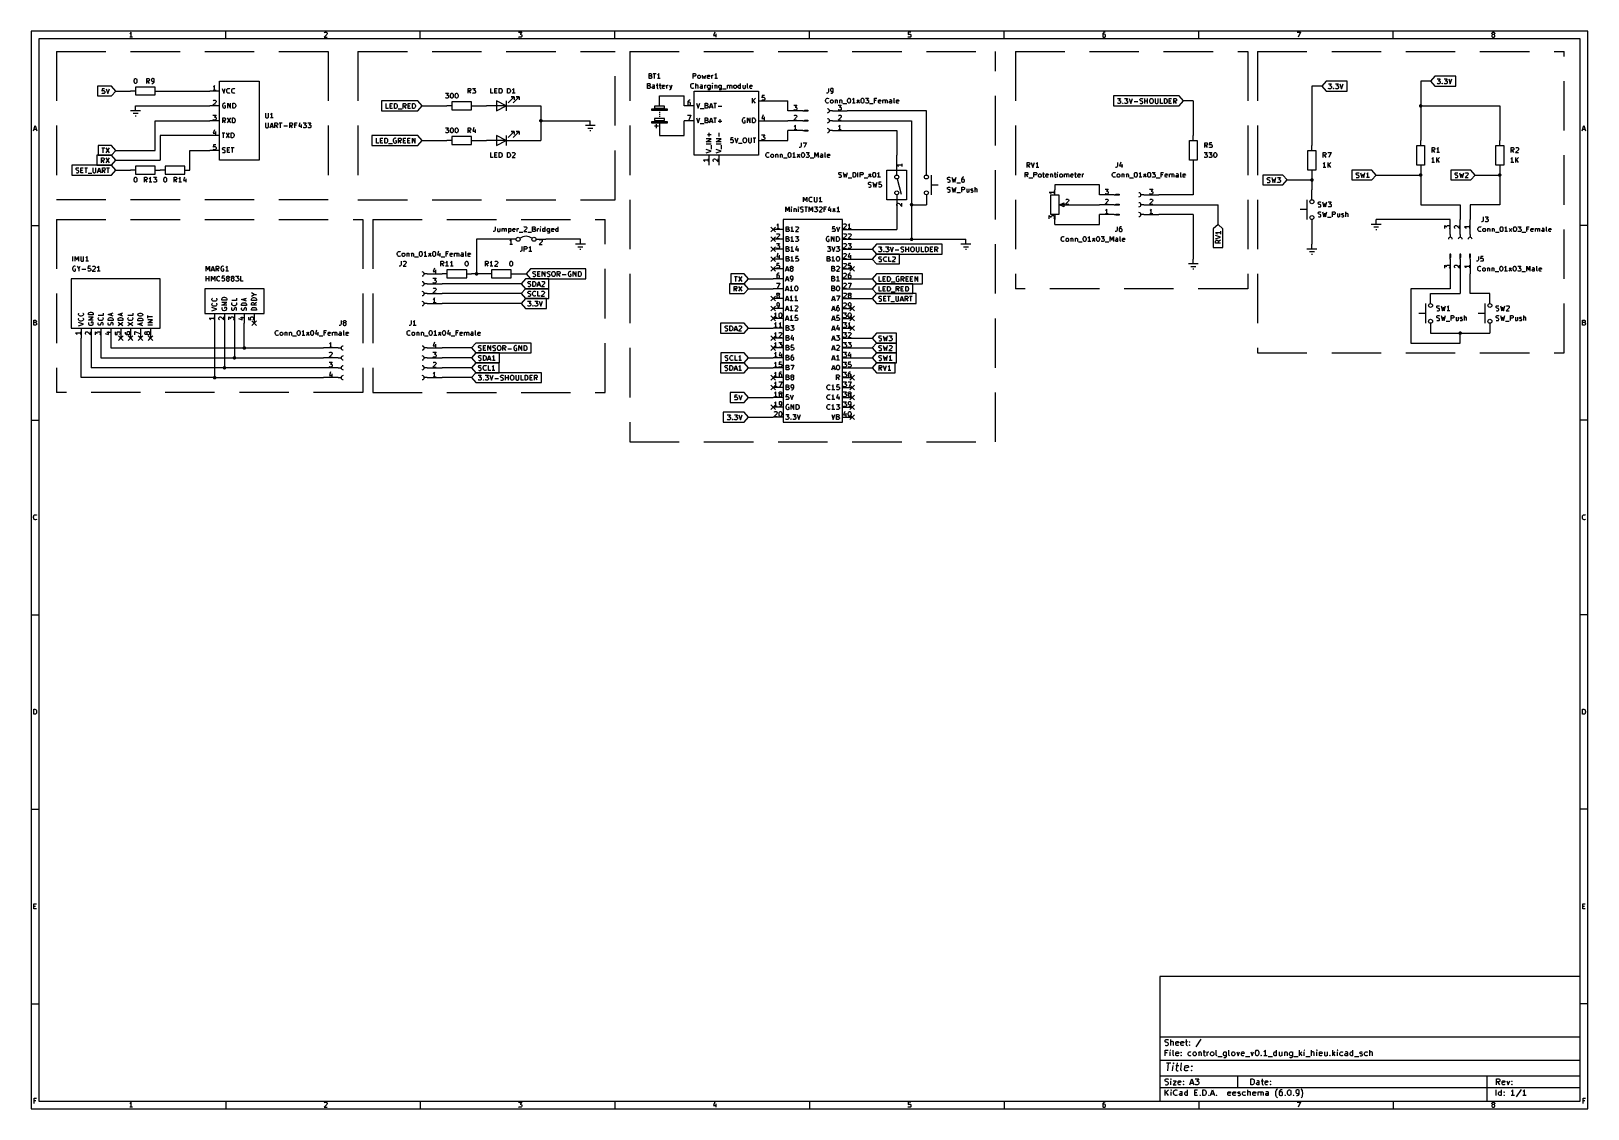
# Model space of a CAD drawing. Extents: x 0.4 to 16.1, y -11.3 to -0.4.
import ezdxf

# ---------------------------------------------------------------- set-up
doc = ezdxf.new("R2010")
doc.units = 0
doc.header["$MEASUREMENT"] = 0
doc.linetypes.add('DASHED', pattern=[0.75, 0.5, -0.25])
for name, color, linetype in [('BLUE2', 5, 'CONTINUOUS'), ('BLUE3', 171, 'CONTINUOUS'), ('CYAN2', 4, 'CONTINUOUS'), ('GREEN3', 91, 'CONTINUOUS'), ('LYELLOW', 51, 'CONTINUOUS'), ('RED2', 1, 'CONTINUOUS'), ('RED3', 11, 'CONTINUOUS')]:
    doc.layers.add(name, color=color, linetype=linetype)

msp = doc.modelspace()

# ---------------------------------------------------------------- linework, layer by layer
at = {"layer": 'BLUE2', "linetype": 'CONTINUOUS'}
for p, q in [((7.876, -2.376), (7.924, -2.424)), ((7.924, -2.376), (7.876, -2.424)), ((7.876, -2.476), (7.924, -2.524)), ((7.924, -2.476), (7.876, -2.524)), ((7.876, -2.576), (7.924, -2.624)), ((7.924, -2.576), (7.876, -2.624)), ((7.876, -2.676), (7.924, -2.724)), ((7.924, -2.676), (7.876, -2.724)), ((7.876, -2.776), (7.924, -2.824)), ((7.924, -2.776), (7.876, -2.824)), ((8.676, -2.776), (8.724, -2.824)), ((8.724, -2.776), (8.676, -2.824)), ((7.876, -3.076), (7.924, -3.124)), ((7.924, -3.076), (7.876, -3.124)), ((7.876, -3.176), (7.924, -3.224)), ((7.924, -3.176), (7.876, -3.224)), ((7.876, -3.276), (7.924, -3.324)), ((7.924, -3.276), (7.876, -3.324)), ((8.676, -3.176), (8.724, -3.224)), ((8.724, -3.176), (8.676, -3.224)), ((8.676, -3.276), (8.724, -3.324)), ((8.724, -3.276), (8.676, -3.324)), ((2.626, -3.326), (2.674, -3.374)), ((2.674, -3.326), (2.626, -3.374)), ((8.676, -3.376), (8.724, -3.424)), ((8.724, -3.376), (8.676, -3.424)), ((1.276, -3.476), (1.324, -3.524)), ((1.324, -3.476), (1.276, -3.524)), ((1.376, -3.476), (1.424, -3.524)), ((1.424, -3.476), (1.376, -3.524)), ((1.476, -3.476), (1.524, -3.524)), ((1.524, -3.476), (1.476, -3.524)), ((1.576, -3.476), (1.624, -3.524)), ((1.624, -3.476), (1.576, -3.524)), ((7.876, -3.476), (7.924, -3.524)), ((7.924, -3.476), (7.876, -3.524)), ((7.876, -3.576), (7.924, -3.624)), ((7.924, -3.576), (7.876, -3.624)), ((7.876, -3.876), (7.924, -3.924)), ((7.924, -3.876), (7.876, -3.924)), ((8.676, -3.876), (8.724, -3.924)), ((8.724, -3.876), (8.676, -3.924)), ((7.876, -3.976), (7.924, -4.024)), ((7.924, -3.976), (7.876, -4.024)), ((8.676, -3.976), (8.724, -4.024)), ((8.724, -3.976), (8.676, -4.024)), ((8.676, -4.076), (8.724, -4.124)), ((8.724, -4.076), (8.676, -4.124)), ((7.876, -4.176), (7.924, -4.224)), ((7.924, -4.176), (7.876, -4.224)), ((8.676, -4.176), (8.724, -4.224)), ((8.724, -4.176), (8.676, -4.224)), ((8.676, -4.276), (8.724, -4.324)), ((8.724, -4.276), (8.676, -4.324))]:
    msp.add_line(p, q, dxfattribs=at)
at = {"layer": 'BLUE3', "linetype": 'DASHED'}
for p, q in [((0.65, -0.6), (0.65, -2.1)), ((0.65, -0.6), (3.4, -0.6)), ((3.4, -0.6), (3.4, -2.1)), ((3.7, -0.6), (6.3, -0.6)), ((3.7, -0.6), (3.7, -2.1)), ((6.3, -2.1), (6.3, -0.6)), ((6.45, -0.6), (10.15, -0.6)), ((6.45, -0.6), (6.45, -4.55)), ((10.15, -4.55), (10.15, -0.6)), ((10.35, -0.6), (10.35, -3)), ((10.35, -0.6), (12.7, -0.6)), ((12.7, -0.6), (12.7, -3)), ((12.8, -0.6), (15.9, -0.6)), ((12.8, -0.6), (12.8, -3.65)), ((15.9, -3.65), (15.9, -0.6)), ((3.4, -2.1), (0.65, -2.1)), ((3.7, -2.1), (6.3, -2.1)), ((0.65, -2.3), (3.75, -2.3)), ((0.65, -2.3), (0.65, -4.05)), ((3.75, -2.3), (3.75, -4.05)), ((3.85, -2.3), (6.2, -2.3)), ((3.85, -2.3), (3.85, -4.05)), ((6.2, -4.05), (6.2, -2.3)), ((12.7, -3), (10.35, -3)), ((12.8, -3.65), (15.9, -3.65)), ((3.75, -4.05), (0.65, -4.05)), ((3.85, -4.05), (6.2, -4.05)), ((6.45, -4.55), (10.15, -4.55))]:
    msp.add_line(p, q, dxfattribs=at)
at = {"layer": 'CYAN2', "linetype": 'CONTINUOUS'}
for p, q in [((1.43571, -0.891665), (1.43809, -0.882142)), ((1.43571, -0.903571), (1.43571, -0.891665)), ((1.43809, -0.913094), (1.43571, -0.903571)), ((1.43809, -0.882142), (1.44047, -0.877378)), ((1.44047, -0.917854), (1.43809, -0.913094)), ((1.44047, -0.877378), (1.44285, -0.875)), ((1.44285, -0.920236), (1.44047, -0.917854)), ((1.44285, -0.875), (1.44761, -0.872618)), ((1.44761, -0.922618), (1.44285, -0.920236)), ((1.44761, -0.872618), (1.45237, -0.872618)), ((1.45237, -0.922618), (1.44761, -0.922618)), ((1.45237, -0.872618), (1.45714, -0.875)), ((1.45714, -0.920236), (1.45237, -0.922618)), ((1.45714, -0.875), (1.45952, -0.877378)), ((1.45952, -0.917854), (1.45714, -0.920236)), ((1.45952, -0.877378), (1.4619, -0.882142)), ((1.4619, -0.913094), (1.45952, -0.917854)), ((1.4619, -0.882142), (1.46428, -0.891665)), ((1.46428, -0.903571), (1.4619, -0.913094)), ((1.46428, -0.891665), (1.46428, -0.903571)), ((1.56309, -0.922618), (1.56309, -0.872618)), ((1.56309, -0.872618), (1.58214, -0.872618)), ((1.58214, -0.898807), (1.56309, -0.898807)), ((1.59166, -0.922618), (1.575, -0.898807)), ((1.58214, -0.872618), (1.5869, -0.875)), ((1.5869, -0.896425), (1.58214, -0.898807)), ((1.5869, -0.875), (1.58928, -0.877378)), ((1.58928, -0.894047), (1.5869, -0.896425)), ((1.58928, -0.877378), (1.59166, -0.882142)), ((1.59166, -0.889283), (1.58928, -0.894047)), ((1.59166, -0.882142), (1.59166, -0.889283)), ((1.61309, -0.877378), (1.61071, -0.882142)), ((1.61071, -0.882142), (1.61071, -0.894047)), ((1.61071, -0.894047), (1.61309, -0.898807)), ((1.61547, -0.875), (1.61309, -0.877378)), ((1.61309, -0.898807), (1.61547, -0.901189)), ((1.62023, -0.872618), (1.61547, -0.875)), ((1.61547, -0.901189), (1.62023, -0.903571)), ((1.61547, -0.922618), (1.625, -0.922618)), ((1.62976, -0.872618), (1.62023, -0.872618)), ((1.62023, -0.903571), (1.62976, -0.903571)), ((1.625, -0.922618), (1.62976, -0.920236)), ((1.63452, -0.875), (1.62976, -0.872618)), ((1.62976, -0.903571), (1.63452, -0.901189)), ((1.62976, -0.920236), (1.63214, -0.917854)), ((1.63214, -0.917854), (1.6369, -0.910713)), ((1.6369, -0.877378), (1.63452, -0.875)), ((1.63452, -0.901189), (1.6369, -0.898807)), ((1.63928, -0.882142), (1.6369, -0.877378)), ((1.6369, -0.898807), (1.63928, -0.894047)), ((1.6369, -0.910713), (1.63928, -0.901189)), ((1.63928, -0.901189), (1.63928, -0.882142)), ((6.62976, -0.972618), (6.62976, -0.922618)), ((6.62976, -0.922618), (6.64642, -0.922618)), ((6.64404, -0.872618), (6.64404, -0.822618)), ((6.64404, -0.822618), (6.66071, -0.822618)), ((6.66071, -0.846425), (6.64404, -0.846425)), ((6.66309, -0.872618), (6.64404, -0.872618)), ((6.64642, -0.922618), (6.65119, -0.925)), ((6.65119, -0.944047), (6.64642, -0.946425)), ((6.65119, -0.925), (6.65357, -0.927378)), ((6.65357, -0.941665), (6.65119, -0.944047)), ((6.65357, -0.927378), (6.65594, -0.932142)), ((6.65594, -0.936902), (6.65357, -0.941665)), ((6.65594, -0.932142), (6.65594, -0.936902)), ((6.66071, -0.822618), (6.66547, -0.825)), ((6.66547, -0.844047), (6.66071, -0.846425)), ((6.66071, -0.846425), (6.66785, -0.848807)), ((6.66785, -0.870236), (6.66309, -0.872618)), ((6.66547, -0.825), (6.66785, -0.827378)), ((6.66785, -0.841665), (6.66547, -0.844047)), ((6.66785, -0.827378), (6.67023, -0.832142)), ((6.67023, -0.836902), (6.66785, -0.841665)), ((6.66785, -0.848807), (6.67023, -0.851189)), ((6.67023, -0.867854), (6.66785, -0.870236)), ((6.67023, -0.832142), (6.67023, -0.836902)), ((6.67023, -0.851189), (6.67261, -0.855949)), ((6.67261, -0.863094), (6.67023, -0.867854)), ((6.67261, -0.855949), (6.67261, -0.863094)), ((6.68452, -0.939283), (6.67976, -0.941665)), ((6.69404, -0.939283), (6.68452, -0.939283)), ((6.6869, -0.822618), (6.71547, -0.822618)), ((6.6988, -0.941665), (6.69404, -0.939283)), ((6.70119, -0.946425), (6.6988, -0.941665)), ((6.70119, -0.872618), (6.70119, -0.822618)), ((6.71785, -0.939283), (6.7369, -0.939283)), ((6.725, -0.922618), (6.725, -0.965472)), ((6.73452, -0.834524), (6.72976, -0.836902)), ((6.75833, -0.872618), (6.72976, -0.872618)), ((6.73928, -0.82976), (6.73452, -0.834524)), ((6.74404, -0.822618), (6.73928, -0.82976)), ((6.74404, -0.872618), (6.74404, -0.822618)), ((6.74642, -0.939283), (6.76547, -0.939283)), ((6.75357, -0.922618), (6.75357, -0.965472)), ((6.77976, -0.946425), (6.78214, -0.941665)), ((6.78214, -0.941665), (6.7869, -0.939283)), ((6.7869, -0.939283), (6.79642, -0.939283)), ((6.79642, -0.939283), (6.80119, -0.941665)), ((6.80119, -0.941665), (6.80357, -0.946425)), ((6.825, -0.972618), (6.825, -0.939283)), ((6.825, -0.948807), (6.82737, -0.944047)), ((6.82737, -0.944047), (6.82976, -0.941665)), ((6.82976, -0.941665), (6.83452, -0.939283)), ((6.83452, -0.939283), (6.83928, -0.939283)), ((6.85119, -0.939283), (6.86309, -0.972618)), ((6.875, -0.939283), (6.86309, -0.972618)), ((7.06592, -0.944047), (7.0683, -0.934524)), ((7.06592, -0.944047), (7.0683, -0.934524)), ((7.06592, -0.951189), (7.06592, -0.944047)), ((7.06592, -0.951189), (7.06592, -0.944047)), ((7.0683, -0.934524), (7.07068, -0.92976)), ((7.0683, -0.934524), (7.07068, -0.92976)), ((7.07068, -0.92976), (7.07544, -0.925)), ((7.07068, -0.92976), (7.07544, -0.925)), ((7.07544, -0.925), (7.08258, -0.922618)), ((7.07544, -0.925), (7.08258, -0.922618)), ((7.08258, -0.922618), (7.08735, -0.922618)), ((7.08258, -0.922618), (7.08735, -0.922618)), ((7.08735, -0.922618), (7.09449, -0.925)), ((7.08735, -0.922618), (7.09449, -0.925)), ((7.08973, -0.872618), (7.08973, -0.822618)), ((7.08973, -0.822618), (7.10878, -0.822618)), ((7.08973, -0.872618), (7.08973, -0.822618)), ((7.08973, -0.822618), (7.10878, -0.822618)), ((7.10878, -0.848807), (7.08973, -0.848807)), ((7.10878, -0.848807), (7.08973, -0.848807)), ((7.09449, -0.925), (7.09687, -0.927378)), ((7.09449, -0.925), (7.09687, -0.927378)), ((7.10878, -0.822618), (7.11354, -0.825)), ((7.10878, -0.822618), (7.11354, -0.825)), ((7.11354, -0.846425), (7.10878, -0.848807)), ((7.11354, -0.846425), (7.10878, -0.848807)), ((7.11354, -0.825), (7.11592, -0.827378)), ((7.11354, -0.825), (7.11592, -0.827378)), ((7.11592, -0.844047), (7.11354, -0.846425)), ((7.11592, -0.844047), (7.11354, -0.846425)), ((7.11592, -0.827378), (7.1183, -0.832142)), ((7.11592, -0.827378), (7.1183, -0.832142)), ((7.1183, -0.839283), (7.11592, -0.844047)), ((7.1183, -0.839283), (7.11592, -0.844047)), ((7.1183, -0.832142), (7.1183, -0.839283)), ((7.1183, -0.832142), (7.1183, -0.839283)), ((7.1183, -0.972618), (7.1183, -0.922618)), ((7.1183, -0.972618), (7.1183, -0.922618)), ((7.12068, -0.941665), (7.1183, -0.944047)), ((7.12068, -0.941665), (7.1183, -0.944047)), ((7.12544, -0.939283), (7.12068, -0.941665)), ((7.12544, -0.939283), (7.12068, -0.941665)), ((7.13258, -0.939283), (7.12544, -0.939283)), ((7.13258, -0.939283), (7.12544, -0.939283)), ((7.13735, -0.941665), (7.13258, -0.939283)), ((7.13735, -0.941665), (7.13258, -0.939283)), ((7.13735, -0.848807), (7.13973, -0.844047)), ((7.13735, -0.848807), (7.13973, -0.844047)), ((7.13735, -0.863094), (7.13735, -0.848807)), ((7.13735, -0.863094), (7.13735, -0.848807)), ((7.13973, -0.867854), (7.13735, -0.863094)), ((7.13973, -0.867854), (7.13735, -0.863094)), ((7.13973, -0.946425), (7.13735, -0.941665)), ((7.13973, -0.946425), (7.13735, -0.941665)), ((7.13973, -0.844047), (7.14211, -0.841665)), ((7.13973, -0.844047), (7.14211, -0.841665)), ((7.14211, -0.870236), (7.13973, -0.867854)), ((7.14211, -0.870236), (7.13973, -0.867854)), ((7.14211, -0.841665), (7.14687, -0.839283)), ((7.14211, -0.841665), (7.14687, -0.839283)), ((7.14687, -0.872618), (7.14211, -0.870236)), ((7.14687, -0.872618), (7.14211, -0.870236)), ((7.14687, -0.839283), (7.15402, -0.839283)), ((7.14687, -0.839283), (7.15402, -0.839283)), ((7.15402, -0.872618), (7.14687, -0.872618)), ((7.15402, -0.872618), (7.14687, -0.872618)), ((7.15402, -0.839283), (7.15878, -0.841665)), ((7.15402, -0.839283), (7.15878, -0.841665)), ((7.15878, -0.870236), (7.15402, -0.872618)), ((7.15878, -0.870236), (7.15402, -0.872618)), ((7.15878, -0.841665), (7.16116, -0.844047)), ((7.15878, -0.841665), (7.16116, -0.844047)), ((7.16116, -0.867854), (7.15878, -0.870236)), ((7.16116, -0.867854), (7.15878, -0.870236)), ((7.16116, -0.844047), (7.16354, -0.848807)), ((7.16116, -0.844047), (7.16354, -0.848807)), ((7.16354, -0.863094), (7.16116, -0.867854)), ((7.16354, -0.863094), (7.16116, -0.867854)), ((7.16354, -0.848807), (7.16354, -0.863094)), ((7.16354, -0.848807), (7.16354, -0.863094)), ((7.1683, -0.939283), (7.16354, -0.941665)), ((7.1683, -0.939283), (7.16354, -0.941665)), ((7.17782, -0.939283), (7.1683, -0.939283)), ((7.17782, -0.939283), (7.1683, -0.939283)), ((7.18258, -0.941665), (7.17782, -0.939283)), ((7.18258, -0.941665), (7.17782, -0.939283)), ((7.1802, -0.839283), (7.18973, -0.872618)), ((7.1802, -0.839283), (7.18973, -0.872618)), ((7.18496, -0.946425), (7.18258, -0.941665)), ((7.18496, -0.946425), (7.18258, -0.941665)), ((7.18973, -0.872618), (7.19925, -0.848807)), ((7.18973, -0.872618), (7.19925, -0.848807)), ((7.19925, -0.848807), (7.20878, -0.872618)), ((7.19925, -0.848807), (7.20878, -0.872618)), ((7.20878, -0.872618), (7.2183, -0.839283)), ((7.20878, -0.872618), (7.2183, -0.839283)), ((7.20878, -0.972618), (7.20878, -0.939283)), ((7.20878, -0.972618), (7.20878, -0.939283)), ((7.20878, -0.948807), (7.21116, -0.944047)), ((7.20878, -0.948807), (7.21116, -0.944047)), ((7.21116, -0.944047), (7.21354, -0.941665)), ((7.21116, -0.944047), (7.21354, -0.941665)), ((7.21354, -0.941665), (7.2183, -0.939283)), ((7.21354, -0.941665), (7.2183, -0.939283)), ((7.2183, -0.939283), (7.22306, -0.939283)), ((7.2183, -0.939283), (7.22306, -0.939283)), ((7.23497, -0.846425), (7.23735, -0.841665)), ((7.23497, -0.846425), (7.23735, -0.841665)), ((7.23497, -0.865472), (7.23497, -0.846425)), ((7.23497, -0.865472), (7.23497, -0.846425)), ((7.25878, -0.851189), (7.23497, -0.855949)), ((7.25878, -0.851189), (7.23497, -0.855949)), ((7.23735, -0.870236), (7.23497, -0.865472)), ((7.23735, -0.870236), (7.23497, -0.865472)), ((7.23735, -0.841665), (7.24211, -0.839283)), ((7.23735, -0.841665), (7.24211, -0.839283)), ((7.24211, -0.872618), (7.23735, -0.870236)), ((7.24211, -0.872618), (7.23735, -0.870236)), ((7.23735, -0.948807), (7.23973, -0.944047)), ((7.23735, -0.948807), (7.23973, -0.944047)), ((7.23973, -0.944047), (7.24211, -0.941665)), ((7.23973, -0.944047), (7.24211, -0.941665)), ((7.24211, -0.839283), (7.25163, -0.839283)), ((7.24211, -0.839283), (7.25163, -0.839283)), ((7.25163, -0.872618), (7.24211, -0.872618)), ((7.25163, -0.872618), (7.24211, -0.872618)), ((7.24211, -0.941665), (7.24687, -0.939283)), ((7.24211, -0.941665), (7.24687, -0.939283)), ((7.24687, -0.939283), (7.25639, -0.939283)), ((7.24687, -0.939283), (7.25639, -0.939283)), ((7.25163, -0.839283), (7.2564, -0.841665)), ((7.25163, -0.839283), (7.2564, -0.841665)), ((7.2564, -0.870236), (7.25163, -0.872618)), ((7.2564, -0.870236), (7.25163, -0.872618)), ((7.25639, -0.939283), (7.26116, -0.941665)), ((7.25639, -0.939283), (7.26116, -0.941665)), ((7.2564, -0.841665), (7.25878, -0.846425)), ((7.2564, -0.841665), (7.25878, -0.846425)), ((7.25878, -0.846425), (7.25878, -0.851189)), ((7.25878, -0.846425), (7.25878, -0.851189)), ((7.26116, -0.939283), (7.26116, -0.97976)), ((7.26116, -0.939283), (7.26116, -0.97976)), ((7.2802, -0.872618), (7.2802, -0.839283)), ((7.2802, -0.872618), (7.2802, -0.839283)), ((7.2802, -0.848807), (7.28259, -0.844047)), ((7.2802, -0.848807), (7.28259, -0.844047)), ((7.28496, -0.922618), (7.28258, -0.925)), ((7.28496, -0.922618), (7.28258, -0.925)), ((7.28258, -0.925), (7.28496, -0.927378)), ((7.28258, -0.925), (7.28496, -0.927378)), ((7.28259, -0.844047), (7.28497, -0.841665)), ((7.28259, -0.844047), (7.28497, -0.841665)), ((7.28735, -0.925), (7.28496, -0.922618)), ((7.28496, -0.922618), (7.28496, -0.927378)), ((7.28735, -0.925), (7.28496, -0.922618)), ((7.28496, -0.922618), (7.28496, -0.927378)), ((7.28496, -0.927378), (7.28735, -0.925)), ((7.28496, -0.927378), (7.28735, -0.925)), ((7.28496, -0.972618), (7.28496, -0.939283)), ((7.28496, -0.972618), (7.28496, -0.939283)), ((7.28497, -0.841665), (7.28973, -0.839283)), ((7.28497, -0.841665), (7.28973, -0.839283)), ((7.28973, -0.839283), (7.29449, -0.839283)), ((7.28973, -0.839283), (7.29449, -0.839283)), ((7.31354, -0.834524), (7.30878, -0.836902)), ((7.31354, -0.834524), (7.30878, -0.836902)), ((7.33735, -0.872618), (7.30878, -0.872618)), ((7.33735, -0.872618), (7.30878, -0.872618)), ((7.30878, -0.939283), (7.30878, -0.972618)), ((7.30878, -0.939283), (7.30878, -0.972618)), ((7.30878, -0.944047), (7.31116, -0.941665)), ((7.30878, -0.944047), (7.31116, -0.941665)), ((7.31116, -0.941665), (7.31592, -0.939283)), ((7.31116, -0.941665), (7.31592, -0.939283)), ((7.3183, -0.82976), (7.31354, -0.834524)), ((7.3183, -0.82976), (7.31354, -0.834524)), ((7.31592, -0.939283), (7.32306, -0.939283)), ((7.31592, -0.939283), (7.32306, -0.939283)), ((7.32306, -0.822618), (7.3183, -0.82976)), ((7.32306, -0.822618), (7.3183, -0.82976)), ((7.32306, -0.872618), (7.32306, -0.822618)), ((7.32306, -0.872618), (7.32306, -0.822618)), ((7.32306, -0.939283), (7.32782, -0.941665)), ((7.32306, -0.939283), (7.32782, -0.941665)), ((7.32782, -0.941665), (7.3302, -0.946425)), ((7.32782, -0.941665), (7.3302, -0.946425)), ((7.35163, -0.948807), (7.35401, -0.944047)), ((7.35163, -0.948807), (7.35401, -0.944047)), ((7.35401, -0.944047), (7.35639, -0.941665)), ((7.35401, -0.944047), (7.35639, -0.941665)), ((7.35639, -0.941665), (7.36116, -0.939283)), ((7.35639, -0.941665), (7.36116, -0.939283)), ((7.36116, -0.939283), (7.37068, -0.939283)), ((7.36116, -0.939283), (7.37068, -0.939283)), ((7.37068, -0.939283), (7.37544, -0.941665)), ((7.37068, -0.939283), (7.37544, -0.941665)), ((7.37544, -0.939283), (7.37544, -0.97976)), ((7.37544, -0.939283), (7.37544, -0.97976)), ((7.43735, -0.972618), (7.43735, -0.939283)), ((7.43735, -0.972618), (7.43735, -0.939283)), ((7.43735, -0.944047), (7.43973, -0.941665)), ((7.43735, -0.944047), (7.43973, -0.941665)), ((7.43973, -0.941665), (7.44449, -0.939283)), ((7.43973, -0.941665), (7.44449, -0.939283)), ((7.44449, -0.939283), (7.45163, -0.939283)), ((7.44449, -0.939283), (7.45163, -0.939283)), ((7.45163, -0.939283), (7.45639, -0.941665)), ((7.45163, -0.939283), (7.45639, -0.941665)), ((7.45639, -0.941665), (7.45878, -0.946425)), ((7.45639, -0.941665), (7.45878, -0.946425)), ((7.45878, -0.946425), (7.46116, -0.941665)), ((7.45878, -0.946425), (7.46116, -0.941665)), ((7.46116, -0.941665), (7.46592, -0.939283)), ((7.46116, -0.941665), (7.46592, -0.939283)), ((7.46592, -0.939283), (7.47306, -0.939283)), ((7.46592, -0.939283), (7.47306, -0.939283)), ((7.47306, -0.939283), (7.47782, -0.941665)), ((7.47306, -0.939283), (7.47782, -0.941665)), ((7.47782, -0.941665), (7.4802, -0.946425)), ((7.47782, -0.941665), (7.4802, -0.946425)), ((7.50163, -0.948807), (7.50401, -0.944047)), ((7.50163, -0.948807), (7.50401, -0.944047)), ((7.50401, -0.944047), (7.50639, -0.941665)), ((7.50401, -0.944047), (7.50639, -0.941665)), ((7.50639, -0.941665), (7.51116, -0.939283)), ((7.50639, -0.941665), (7.51116, -0.939283)), ((7.51116, -0.939283), (7.5183, -0.939283)), ((7.51116, -0.939283), (7.5183, -0.939283)), ((7.5183, -0.939283), (7.52306, -0.941665)), ((7.5183, -0.939283), (7.52306, -0.941665)), ((7.52306, -0.941665), (7.52544, -0.944047)), ((7.52306, -0.941665), (7.52544, -0.944047)), ((7.52544, -0.944047), (7.52782, -0.948807)), ((7.52544, -0.944047), (7.52782, -0.948807)), ((7.54687, -0.948807), (7.54925, -0.944047)), ((7.54687, -0.948807), (7.54925, -0.944047)), ((7.54925, -0.944047), (7.55163, -0.941665)), ((7.54925, -0.944047), (7.55163, -0.941665)), ((7.55163, -0.941665), (7.55639, -0.939283)), ((7.55163, -0.941665), (7.55639, -0.939283)), ((7.55639, -0.939283), (7.56592, -0.939283)), ((7.55639, -0.939283), (7.56592, -0.939283)), ((7.56592, -0.939283), (7.57068, -0.941665)), ((7.56592, -0.939283), (7.57068, -0.941665)), ((7.57068, -0.972618), (7.57068, -0.922618)), ((7.57068, -0.972618), (7.57068, -0.922618)), ((7.59449, -0.939283), (7.59449, -0.965472)), ((7.59449, -0.939283), (7.59449, -0.965472)), ((7.61592, -0.939283), (7.61592, -0.972618)), ((7.61592, -0.939283), (7.61592, -0.972618)), ((7.63973, -0.965472), (7.63973, -0.922618)), ((7.63973, -0.965472), (7.63973, -0.922618)), ((7.66354, -0.946425), (7.66592, -0.941665)), ((7.66354, -0.946425), (7.66592, -0.941665)), ((7.66592, -0.941665), (7.67068, -0.939283)), ((7.66592, -0.941665), (7.67068, -0.939283)), ((7.67068, -0.939283), (7.6802, -0.939283)), ((7.67068, -0.939283), (7.6802, -0.939283)), ((7.6802, -0.939283), (7.68496, -0.941665)), ((7.6802, -0.939283), (7.68496, -0.941665)), ((7.68496, -0.941665), (7.68735, -0.946425)), ((7.68496, -0.941665), (7.68735, -0.946425)), ((2.32476, -0.972618), (2.34143, -1.02262)), ((2.34143, -1.02262), (2.35809, -0.972618)), ((2.37238, -0.994047), (2.37476, -0.984524)), ((2.37238, -1.00119), (2.37238, -0.994047)), ((2.37476, -1.01071), (2.37238, -1.00119)), ((2.37476, -0.984524), (2.37714, -0.97976)), ((2.37714, -1.01547), (2.37476, -1.01071)), ((2.37714, -0.97976), (2.3819, -0.975)), ((2.3819, -1.02024), (2.37714, -1.01547)), ((2.3819, -0.975), (2.38905, -0.972618)), ((2.38905, -1.02262), (2.3819, -1.02024)), ((2.38905, -0.972618), (2.39381, -0.972618)), ((2.39381, -1.02262), (2.38905, -1.02262)), ((2.39381, -0.972618), (2.40095, -0.975)), ((2.40095, -1.02024), (2.39381, -1.02262)), ((2.40095, -0.975), (2.40333, -0.977378)), ((2.40333, -1.01785), (2.40095, -1.02024)), ((2.42238, -0.994047), (2.42476, -0.984524)), ((2.42238, -1.00119), (2.42238, -0.994047)), ((2.42476, -1.01071), (2.42238, -1.00119)), ((2.42476, -0.984524), (2.42714, -0.97976)), ((2.42714, -1.01547), (2.42476, -1.01071)), ((2.42714, -0.97976), (2.4319, -0.975)), ((2.4319, -1.02024), (2.42714, -1.01547)), ((2.4319, -0.975), (2.43905, -0.972618)), ((2.43905, -1.02262), (2.4319, -1.02024)), ((2.43905, -0.972618), (2.44381, -0.972618)), ((2.44381, -1.02262), (2.43905, -1.02262)), ((2.44381, -0.972618), (2.45095, -0.975)), ((2.45095, -1.02024), (2.44381, -1.02262)), ((2.45095, -0.975), (2.45333, -0.977378)), ((2.45333, -1.01785), (2.45095, -1.02024)), ((4.58571, -1.02262), (4.61667, -1.02262)), ((4.58809, -1.07024), (4.58571, -1.06785)), ((4.59285, -1.07262), (4.58809, -1.07024)), ((4.60714, -1.07262), (4.59285, -1.07262)), ((4.61667, -1.02262), (4.6, -1.04167)), ((4.6, -1.04167), (4.60714, -1.04167)), ((4.60714, -1.04167), (4.6119, -1.04405)), ((4.6119, -1.07024), (4.60714, -1.07262)), ((4.6119, -1.04405), (4.61428, -1.04643)), ((4.61428, -1.06785), (4.6119, -1.07024)), ((4.61428, -1.04643), (4.61667, -1.05119)), ((4.61667, -1.06309), (4.61428, -1.06785)), ((4.61667, -1.05119), (4.61667, -1.06309)), ((4.63571, -1.04167), (4.63809, -1.03214)), ((4.63571, -1.05357), (4.63571, -1.04167)), ((4.63809, -1.06309), (4.63571, -1.05357)), ((4.63809, -1.03214), (4.64047, -1.02738)), ((4.64047, -1.06785), (4.63809, -1.06309)), ((4.64047, -1.02738), (4.64285, -1.025)), ((4.64285, -1.07024), (4.64047, -1.06785)), ((4.64285, -1.025), (4.64762, -1.02262)), ((4.64762, -1.07262), (4.64285, -1.07024)), ((4.64762, -1.02262), (4.65238, -1.02262)), ((4.65238, -1.07262), (4.64762, -1.07262)), ((4.65238, -1.02262), (4.65714, -1.025)), ((4.65714, -1.07024), (4.65238, -1.07262)), ((4.65714, -1.025), (4.65952, -1.02738)), ((4.65952, -1.06785), (4.65714, -1.07024)), ((4.65952, -1.02738), (4.6619, -1.03214)), ((4.6619, -1.06309), (4.65952, -1.06785)), ((4.6619, -1.03214), (4.66428, -1.04167)), ((4.66428, -1.05357), (4.6619, -1.06309)), ((4.66428, -1.04167), (4.66428, -1.05357)), ((4.68333, -1.04167), (4.68571, -1.03214)), ((4.68333, -1.05357), (4.68333, -1.04167)), ((4.68571, -1.06309), (4.68333, -1.05357)), ((4.68571, -1.03214), (4.68809, -1.02738)), ((4.68809, -1.06785), (4.68571, -1.06309)), ((4.68809, -1.02738), (4.69047, -1.025)), ((4.69047, -1.07024), (4.68809, -1.06785)), ((4.69047, -1.025), (4.69524, -1.02262)), ((4.69524, -1.07262), (4.69047, -1.07024)), ((4.69524, -1.02262), (4.7, -1.02262)), ((4.7, -1.07262), (4.69524, -1.07262)), ((4.7, -1.02262), (4.70476, -1.025)), ((4.70476, -1.07024), (4.7, -1.07262)), ((4.70476, -1.025), (4.70714, -1.02738)), ((4.70714, -1.06785), (4.70476, -1.07024)), ((4.70714, -1.02738), (4.70952, -1.03214)), ((4.70952, -1.06309), (4.70714, -1.06785)), ((4.70952, -1.03214), (4.7119, -1.04167)), ((4.7119, -1.05357), (4.70952, -1.06309)), ((4.7119, -1.04167), (4.7119, -1.05357)), ((4.81309, -1.02262), (4.81309, -0.972618)), ((4.81309, -0.972618), (4.83214, -0.972618)), ((4.83214, -0.998807), (4.81309, -0.998807)), ((4.84166, -1.02262), (4.825, -0.998807)), ((4.83214, -0.972618), (4.8369, -0.975)), ((4.8369, -0.996425), (4.83214, -0.998807)), ((4.8369, -0.975), (4.83928, -0.977378)), ((4.83928, -0.994047), (4.8369, -0.996425)), ((4.83928, -0.977378), (4.84166, -0.982142)), ((4.84166, -0.989283), (4.83928, -0.994047)), ((4.84166, -0.982142), (4.84166, -0.989283)), ((4.85833, -0.972618), (4.88928, -0.972618)), ((4.86071, -1.02024), (4.85833, -1.01785)), ((4.86547, -1.02262), (4.86071, -1.02024)), ((4.87976, -1.02262), (4.86547, -1.02262)), ((4.88928, -0.972618), (4.87261, -0.991665)), ((4.87261, -0.991665), (4.87976, -0.991665)), ((4.87976, -0.991665), (4.88452, -0.994047)), ((4.88452, -1.02024), (4.87976, -1.02262)), ((4.88452, -0.994047), (4.8869, -0.996425)), ((4.8869, -1.01785), (4.88452, -1.02024)), ((4.8869, -0.996425), (4.88928, -1.00119)), ((4.88928, -1.01309), (4.8869, -1.01785)), ((4.88928, -1.00119), (4.88928, -1.01309)), ((5.04404, -1.02262), (5.04404, -0.972618)), ((5.06785, -1.02262), (5.04404, -1.02262)), ((5.08452, -1.02262), (5.08452, -0.972618)), ((5.08452, -0.972618), (5.10833, -0.972618)), ((5.08452, -0.996425), (5.10119, -0.996425)), ((5.10833, -1.02262), (5.08452, -1.02262)), ((5.12976, -1.02262), (5.12976, -0.972618)), ((5.12976, -0.972618), (5.14166, -0.972618)), ((5.14166, -1.02262), (5.12976, -1.02262)), ((5.14166, -0.972618), (5.1488, -0.975)), ((5.1488, -1.02024), (5.14166, -1.02262)), ((5.1488, -0.975), (5.15357, -0.97976)), ((5.15357, -1.01547), (5.1488, -1.02024)), ((5.15357, -0.97976), (5.15594, -0.984524)), ((5.15594, -1.01071), (5.15357, -1.01547)), ((5.15594, -0.984524), (5.15833, -0.994047)), ((5.15833, -1.00119), (5.15594, -1.01071)), ((5.15833, -0.994047), (5.15833, -1.00119)), ((5.21309, -1.02262), (5.21309, -0.972618)), ((5.21309, -0.972618), (5.225, -0.972618)), ((5.225, -1.02262), (5.21309, -1.02262)), ((5.225, -0.972618), (5.23214, -0.975)), ((5.23214, -1.02024), (5.225, -1.02262)), ((5.23214, -0.975), (5.2369, -0.97976)), ((5.2369, -1.01547), (5.23214, -1.02024)), ((5.2369, -0.97976), (5.23928, -0.984524)), ((5.23928, -1.01071), (5.2369, -1.01547)), ((5.23928, -0.984524), (5.24166, -0.994047)), ((5.24166, -1.00119), (5.23928, -1.01071)), ((5.24166, -0.994047), (5.24166, -1.00119)), ((5.26547, -0.984524), (5.26071, -0.986902)), ((5.28928, -1.02262), (5.26071, -1.02262)), ((5.27023, -0.97976), (5.26547, -0.984524)), ((5.275, -0.972618), (5.27023, -0.97976)), ((5.275, -1.02262), (5.275, -0.972618)), ((6.64642, -0.946425), (6.62976, -0.946425)), ((6.6488, -0.972618), (6.62976, -0.972618)), ((6.64642, -0.946425), (6.65357, -0.948807)), ((6.65357, -0.970236), (6.6488, -0.972618)), ((6.65357, -0.948807), (6.65594, -0.951189)), ((6.65594, -0.967854), (6.65357, -0.970236)), ((6.65594, -0.951189), (6.65833, -0.955949)), ((6.65833, -0.963094), (6.65594, -0.967854)), ((6.65833, -0.955949), (6.65833, -0.963094)), ((6.67737, -0.960713), (6.67976, -0.955949)), ((6.67737, -0.965472), (6.67737, -0.960713)), ((6.67976, -0.970236), (6.67737, -0.965472)), ((6.67976, -0.955949), (6.68452, -0.953571)), ((6.68452, -0.972618), (6.67976, -0.970236)), ((6.68452, -0.953571), (6.69642, -0.953571)), ((6.69642, -0.972618), (6.68452, -0.972618)), ((6.69642, -0.953571), (6.70119, -0.951189)), ((6.70119, -0.970236), (6.69642, -0.972618)), ((6.70119, -0.972618), (6.70119, -0.946425)), ((6.725, -0.965472), (6.72737, -0.970236)), ((6.72737, -0.970236), (6.73214, -0.972618)), ((6.73214, -0.972618), (6.7369, -0.972618)), ((6.75357, -0.965472), (6.75594, -0.970236)), ((6.75594, -0.970236), (6.76071, -0.972618)), ((6.76071, -0.972618), (6.76547, -0.972618)), ((6.77976, -0.965472), (6.77976, -0.946425)), ((6.80357, -0.951189), (6.77976, -0.955949)), ((6.78214, -0.970236), (6.77976, -0.965472)), ((6.7869, -0.972618), (6.78214, -0.970236)), ((6.79642, -0.972618), (6.7869, -0.972618)), ((6.80119, -0.970236), (6.79642, -0.972618)), ((6.80357, -0.946425), (6.80357, -0.951189)), ((6.85594, -0.986902), (6.85119, -0.989283)), ((6.85833, -0.984524), (6.85594, -0.986902)), ((6.86309, -0.972618), (6.85833, -0.984524)), ((7.0683, -0.960713), (7.06592, -0.951189)), ((7.0683, -0.960713), (7.06592, -0.951189)), ((7.07068, -0.965472), (7.0683, -0.960713)), ((7.07068, -0.965472), (7.0683, -0.960713)), ((7.07544, -0.970236), (7.07068, -0.965472)), ((7.07544, -0.970236), (7.07068, -0.965472)), ((7.08258, -0.972618), (7.07544, -0.970236)), ((7.08258, -0.972618), (7.07544, -0.970236)), ((7.08735, -0.972618), (7.08258, -0.972618)), ((7.08735, -0.972618), (7.08258, -0.972618)), ((7.09449, -0.970236), (7.08735, -0.972618)), ((7.09449, -0.970236), (7.08735, -0.972618)), ((7.09687, -0.967854), (7.09449, -0.970236)), ((7.09687, -0.967854), (7.09449, -0.970236)), ((7.13973, -0.972618), (7.13973, -0.946425)), ((7.13973, -0.972618), (7.13973, -0.946425)), ((7.16116, -0.960713), (7.16354, -0.955949)), ((7.16116, -0.960713), (7.16354, -0.955949)), ((7.16116, -0.965472), (7.16116, -0.960713)), ((7.16116, -0.965472), (7.16116, -0.960713)), ((7.16354, -0.970236), (7.16116, -0.965472)), ((7.16354, -0.970236), (7.16116, -0.965472)), ((7.16354, -0.955949), (7.1683, -0.953571)), ((7.16354, -0.955949), (7.1683, -0.953571)), ((7.1683, -0.972618), (7.16354, -0.970236)), ((7.1683, -0.972618), (7.16354, -0.970236)), ((7.1683, -0.953571), (7.1802, -0.953571)), ((7.1683, -0.953571), (7.1802, -0.953571)), ((7.1802, -0.972618), (7.1683, -0.972618)), ((7.1802, -0.972618), (7.1683, -0.972618)), ((7.1802, -0.953571), (7.18496, -0.951189)), ((7.1802, -0.953571), (7.18496, -0.951189)), ((7.18496, -0.970236), (7.1802, -0.972618)), ((7.18496, -0.970236), (7.1802, -0.972618)), ((7.18496, -0.972618), (7.18496, -0.946425)), ((7.18496, -0.972618), (7.18496, -0.946425)), ((7.23735, -0.963094), (7.23735, -0.948807)), ((7.23735, -0.963094), (7.23735, -0.948807)), ((7.23973, -0.967854), (7.23735, -0.963094)), ((7.23973, -0.967854), (7.23735, -0.963094)), ((7.24211, -0.970236), (7.23973, -0.967854)), ((7.24211, -0.970236), (7.23973, -0.967854)), ((7.24449, -0.989283), (7.23973, -0.986902)), ((7.24449, -0.989283), (7.23973, -0.986902)), ((7.24687, -0.972618), (7.24211, -0.970236)), ((7.24687, -0.972618), (7.24211, -0.970236)), ((7.25163, -0.989283), (7.24449, -0.989283)), ((7.25163, -0.989283), (7.24449, -0.989283)), ((7.25639, -0.972618), (7.24687, -0.972618)), ((7.25639, -0.972618), (7.24687, -0.972618)), ((7.25639, -0.986902), (7.25163, -0.989283)), ((7.25639, -0.986902), (7.25163, -0.989283)), ((7.26116, -0.970236), (7.25639, -0.972618)), ((7.26116, -0.970236), (7.25639, -0.972618)), ((7.25878, -0.984524), (7.25639, -0.986902)), ((7.25878, -0.984524), (7.25639, -0.986902)), ((7.26116, -0.97976), (7.25878, -0.984524)), ((7.26116, -0.97976), (7.25878, -0.984524)), ((7.3302, -0.946425), (7.3302, -0.972618)), ((7.3302, -0.946425), (7.3302, -0.972618)), ((7.35163, -0.963094), (7.35163, -0.948807)), ((7.35163, -0.963094), (7.35163, -0.948807)), ((7.35401, -0.967854), (7.35163, -0.963094)), ((7.35401, -0.967854), (7.35163, -0.963094)), ((7.35639, -0.970236), (7.35401, -0.967854)), ((7.35639, -0.970236), (7.35401, -0.967854)), ((7.35878, -0.989283), (7.35401, -0.986902)), ((7.35878, -0.989283), (7.35401, -0.986902)), ((7.36116, -0.972618), (7.35639, -0.970236)), ((7.36116, -0.972618), (7.35639, -0.970236)), ((7.36592, -0.989283), (7.35878, -0.989283)), ((7.36592, -0.989283), (7.35878, -0.989283)), ((7.37068, -0.972618), (7.36116, -0.972618)), ((7.37068, -0.972618), (7.36116, -0.972618)), ((7.37068, -0.986902), (7.36592, -0.989283)), ((7.37068, -0.986902), (7.36592, -0.989283)), ((7.37544, -0.970236), (7.37068, -0.972618)), ((7.37544, -0.970236), (7.37068, -0.972618)), ((7.37306, -0.984524), (7.37068, -0.986902)), ((7.37306, -0.984524), (7.37068, -0.986902)), ((7.37544, -0.97976), (7.37306, -0.984524)), ((7.37544, -0.97976), (7.37306, -0.984524)), ((7.38735, -0.977378), (7.42544, -0.977378)), ((7.38735, -0.977378), (7.42544, -0.977378)), ((7.45878, -0.946425), (7.45878, -0.972618)), ((7.45878, -0.946425), (7.45878, -0.972618)), ((7.4802, -0.946425), (7.4802, -0.972618)), ((7.4802, -0.946425), (7.4802, -0.972618)), ((7.50163, -0.963094), (7.50163, -0.948807)), ((7.50163, -0.963094), (7.50163, -0.948807)), ((7.50401, -0.967854), (7.50163, -0.963094)), ((7.50401, -0.967854), (7.50163, -0.963094)), ((7.50639, -0.970236), (7.50401, -0.967854)), ((7.50639, -0.970236), (7.50401, -0.967854)), ((7.51116, -0.972618), (7.50639, -0.970236)), ((7.51116, -0.972618), (7.50639, -0.970236)), ((7.5183, -0.972618), (7.51116, -0.972618)), ((7.5183, -0.972618), (7.51116, -0.972618)), ((7.52306, -0.970236), (7.5183, -0.972618)), ((7.52306, -0.970236), (7.5183, -0.972618)), ((7.52544, -0.967854), (7.52306, -0.970236)), ((7.52544, -0.967854), (7.52306, -0.970236)), ((7.52782, -0.963094), (7.52544, -0.967854)), ((7.52782, -0.963094), (7.52544, -0.967854)), ((7.52782, -0.948807), (7.52782, -0.963094)), ((7.52782, -0.948807), (7.52782, -0.963094)), ((7.54687, -0.963094), (7.54687, -0.948807)), ((7.54687, -0.963094), (7.54687, -0.948807)), ((7.54925, -0.967854), (7.54687, -0.963094)), ((7.54925, -0.967854), (7.54687, -0.963094)), ((7.55163, -0.970236), (7.54925, -0.967854)), ((7.55163, -0.970236), (7.54925, -0.967854)), ((7.55639, -0.972618), (7.55163, -0.970236)), ((7.55639, -0.972618), (7.55163, -0.970236)), ((7.56592, -0.972618), (7.55639, -0.972618)), ((7.56592, -0.972618), (7.55639, -0.972618)), ((7.57068, -0.970236), (7.56592, -0.972618)), ((7.57068, -0.970236), (7.56592, -0.972618)), ((7.59449, -0.965472), (7.59687, -0.970236)), ((7.59449, -0.965472), (7.59687, -0.970236)), ((7.59687, -0.970236), (7.60163, -0.972618)), ((7.59687, -0.970236), (7.60163, -0.972618)), ((7.60163, -0.972618), (7.60878, -0.972618)), ((7.60163, -0.972618), (7.60878, -0.972618)), ((7.60878, -0.972618), (7.61354, -0.970236)), ((7.60878, -0.972618), (7.61354, -0.970236)), ((7.61354, -0.970236), (7.61592, -0.967854)), ((7.61354, -0.970236), (7.61592, -0.967854)), ((7.64211, -0.970236), (7.63973, -0.965472)), ((7.64211, -0.970236), (7.63973, -0.965472)), ((7.64687, -0.972618), (7.64211, -0.970236)), ((7.64687, -0.972618), (7.64211, -0.970236)), ((7.66354, -0.965472), (7.66354, -0.946425)), ((7.66354, -0.965472), (7.66354, -0.946425)), ((7.68735, -0.951189), (7.66354, -0.955949)), ((7.68735, -0.951189), (7.66354, -0.955949)), ((7.66592, -0.970236), (7.66354, -0.965472)), ((7.66592, -0.970236), (7.66354, -0.965472)), ((7.67068, -0.972618), (7.66592, -0.970236)), ((7.67068, -0.972618), (7.66592, -0.970236)), ((7.6802, -0.972618), (7.67068, -0.972618)), ((7.6802, -0.972618), (7.67068, -0.972618)), ((7.68496, -0.970236), (7.6802, -0.972618)), ((7.68496, -0.970236), (7.6802, -0.972618)), ((7.68735, -0.946425), (7.68735, -0.951189)), ((7.68735, -0.946425), (7.68735, -0.951189)), ((7.6919, -1.12262), (7.6919, -1.07262)), ((7.72047, -1.07262), (7.6919, -1.10119)), ((7.6919, -1.12262), (7.6919, -1.07262)), ((7.72047, -1.07262), (7.6919, -1.10119)), ((7.72047, -1.12262), (7.69905, -1.09405)), ((7.72047, -1.12262), (7.69905, -1.09405)), ((8.42976, -1.09405), (8.43214, -1.08452)), ((8.42976, -1.09405), (8.43214, -1.08452)), ((8.42976, -1.10119), (8.42976, -1.09405)), ((8.42976, -1.10119), (8.42976, -1.09405)), ((8.43214, -1.11071), (8.42976, -1.10119)), ((8.43214, -1.11071), (8.42976, -1.10119)), ((8.43214, -1.08452), (8.43452, -1.07976)), ((8.43214, -1.08452), (8.43452, -1.07976)), ((8.43452, -1.07976), (8.43928, -1.075)), ((8.43452, -1.07976), (8.43928, -1.075)), ((8.44404, -1.02262), (8.43928, -1.02262)), ((8.44404, -1.02262), (8.43928, -1.02262)), ((8.43928, -1.075), (8.44642, -1.07262)), ((8.43928, -1.075), (8.44642, -1.07262)), ((8.45119, -1.02024), (8.44404, -1.02262)), ((8.45119, -1.02024), (8.44404, -1.02262)), ((8.44642, -1.07262), (8.45119, -1.07262)), ((8.44642, -1.07262), (8.45119, -1.07262)), ((8.45594, -1.01547), (8.45119, -1.02024)), ((8.45594, -1.01547), (8.45119, -1.02024)), ((8.45119, -1.07262), (8.45833, -1.075)), ((8.45119, -1.07262), (8.45833, -1.075)), ((8.45833, -1.00833), (8.45594, -1.01547)), ((8.45833, -1.00833), (8.45594, -1.01547)), ((8.45833, -0.972618), (8.45833, -1.00833)), ((8.45833, -0.972618), (8.45833, -1.00833)), ((8.45833, -1.075), (8.46071, -1.07738)), ((8.45833, -1.075), (8.46071, -1.07738)), ((8.48214, -0.977378), (8.47976, -0.982142)), ((8.48214, -0.977378), (8.47976, -0.982142)), ((8.47976, -0.982142), (8.47976, -0.994047)), ((8.47976, -0.982142), (8.47976, -0.994047)), ((8.47976, -0.994047), (8.48214, -0.998807)), ((8.47976, -0.994047), (8.48214, -0.998807)), ((8.47976, -1.09881), (8.48214, -1.09405)), ((8.47976, -1.09881), (8.48214, -1.09405)), ((8.47976, -1.11309), (8.47976, -1.09881)), ((8.47976, -1.11309), (8.47976, -1.09881)), ((8.48452, -0.975), (8.48214, -0.977378)), ((8.48452, -0.975), (8.48214, -0.977378)), ((8.48214, -0.998807), (8.48452, -1.00119)), ((8.48214, -0.998807), (8.48452, -1.00119)), ((8.48214, -1.09405), (8.48452, -1.09167)), ((8.48214, -1.09405), (8.48452, -1.09167)), ((8.48928, -0.972618), (8.48452, -0.975)), ((8.48928, -0.972618), (8.48452, -0.975)), ((8.48452, -1.00119), (8.48928, -1.00357)), ((8.48452, -1.00119), (8.48928, -1.00357)), ((8.48452, -1.02262), (8.49404, -1.02262)), ((8.48452, -1.02262), (8.49404, -1.02262)), ((8.48452, -1.09167), (8.48928, -1.08928)), ((8.48452, -1.09167), (8.48928, -1.08928)), ((8.4988, -0.972618), (8.48928, -0.972618)), ((8.4988, -0.972618), (8.48928, -0.972618)), ((8.48928, -1.00357), (8.4988, -1.00357)), ((8.48928, -1.00357), (8.4988, -1.00357)), ((8.48928, -1.08928), (8.49642, -1.08928)), ((8.48928, -1.08928), (8.49642, -1.08928)), ((8.49404, -1.02262), (8.4988, -1.02024)), ((8.49404, -1.02262), (8.4988, -1.02024)), ((8.49642, -1.08928), (8.50119, -1.09167)), ((8.49642, -1.08928), (8.50119, -1.09167)), ((8.50357, -0.975), (8.4988, -0.972618)), ((8.50357, -0.975), (8.4988, -0.972618)), ((8.4988, -1.00357), (8.50357, -1.00119)), ((8.4988, -1.00357), (8.50357, -1.00119)), ((8.4988, -1.02024), (8.50119, -1.01785)), ((8.4988, -1.02024), (8.50119, -1.01785)), ((8.50119, -1.01785), (8.50594, -1.01071)), ((8.50119, -1.01785), (8.50594, -1.01071)), ((8.50119, -1.09167), (8.50357, -1.09405)), ((8.50119, -1.09167), (8.50357, -1.09405)), ((8.50594, -0.977378), (8.50357, -0.975)), ((8.50594, -0.977378), (8.50357, -0.975)), ((8.50357, -1.00119), (8.50594, -0.998807)), ((8.50357, -1.00119), (8.50594, -0.998807)), ((8.50357, -1.09405), (8.50594, -1.09881)), ((8.50357, -1.09405), (8.50594, -1.09881)), ((8.50833, -0.982142), (8.50594, -0.977378)), ((8.50833, -0.982142), (8.50594, -0.977378)), ((8.50594, -0.998807), (8.50833, -0.994047)), ((8.50594, -0.998807), (8.50833, -0.994047)), ((8.50594, -1.01071), (8.50833, -1.00119)), ((8.50594, -1.01071), (8.50833, -1.00119)), ((8.50594, -1.09881), (8.50594, -1.11309)), ((8.50594, -1.09881), (8.50594, -1.11309)), ((8.50833, -1.00119), (8.50833, -0.982142)), ((8.50833, -1.00119), (8.50833, -0.982142)), ((8.52737, -1.08928), (8.52737, -1.12262)), ((8.52737, -1.08928), (8.52737, -1.12262)), ((8.52737, -1.09405), (8.52976, -1.09167)), ((8.52737, -1.09405), (8.52976, -1.09167)), ((8.52976, -1.09167), (8.53452, -1.08928)), ((8.52976, -1.09167), (8.53452, -1.08928)), ((8.53452, -1.08928), (8.54166, -1.08928)), ((8.53452, -1.08928), (8.54166, -1.08928)), ((8.54166, -1.08928), (8.54642, -1.09167)), ((8.54166, -1.08928), (8.54642, -1.09167)), ((8.54642, -1.09167), (8.5488, -1.09643)), ((8.54642, -1.09167), (8.5488, -1.09643)), ((8.5488, -1.09643), (8.5488, -1.12262)), ((8.5488, -1.09643), (8.5488, -1.12262)), ((8.57261, -1.08928), (8.57261, -1.12262)), ((8.57261, -1.08928), (8.57261, -1.12262)), ((8.57261, -1.09405), (8.575, -1.09167)), ((8.57261, -1.09405), (8.575, -1.09167)), ((8.575, -1.09167), (8.57976, -1.08928)), ((8.575, -1.09167), (8.57976, -1.08928)), ((8.57976, -1.08928), (8.5869, -1.08928)), ((8.57976, -1.08928), (8.5869, -1.08928)), ((8.5869, -1.08928), (8.59166, -1.09167)), ((8.5869, -1.08928), (8.59166, -1.09167)), ((8.59166, -1.09167), (8.59404, -1.09643)), ((8.59166, -1.09167), (8.59404, -1.09643)), ((8.59404, -1.09643), (8.59404, -1.12262)), ((8.59404, -1.09643), (8.59404, -1.12262)), ((8.65357, -1.09167), (8.65594, -1.08214)), ((8.65357, -1.09167), (8.65594, -1.08214)), ((8.65357, -1.10357), (8.65357, -1.09167)), ((8.65357, -1.10357), (8.65357, -1.09167)), ((8.65594, -1.08214), (8.65833, -1.07738)), ((8.65594, -1.08214), (8.65833, -1.07738)), ((8.65833, -1.07738), (8.66071, -1.075)), ((8.65833, -1.07738), (8.66071, -1.075)), ((8.66071, -1.075), (8.66547, -1.07262)), ((8.66071, -1.075), (8.66547, -1.07262)), ((8.66547, -1.07262), (8.67023, -1.07262)), ((8.66547, -1.07262), (8.67023, -1.07262)), ((8.67023, -1.07262), (8.675, -1.075)), ((8.67023, -1.07262), (8.675, -1.075)), ((8.675, -1.075), (8.67737, -1.07738)), ((8.675, -1.075), (8.67737, -1.07738)), ((8.67737, -1.07738), (8.67976, -1.08214)), ((8.67737, -1.07738), (8.67976, -1.08214)), ((8.67976, -1.08214), (8.68214, -1.09167)), ((8.67976, -1.08214), (8.68214, -1.09167)), ((8.68214, -1.09167), (8.68214, -1.10357)), ((8.68214, -1.09167), (8.68214, -1.10357)), ((8.70594, -1.08452), (8.70119, -1.0869)), ((8.70594, -1.08452), (8.70119, -1.0869)), ((8.71071, -1.07976), (8.70594, -1.08452)), ((8.71071, -1.07976), (8.70594, -1.08452)), ((8.71547, -1.07262), (8.71071, -1.07976)), ((8.71547, -1.07262), (8.71071, -1.07976)), ((8.71547, -1.12262), (8.71547, -1.07262)), ((8.71547, -1.12262), (8.71547, -1.07262)), ((8.74642, -1.12262), (8.77261, -1.08928)), ((8.74642, -1.08928), (8.77261, -1.12262)), ((8.74642, -1.12262), (8.77261, -1.08928)), ((8.74642, -1.08928), (8.77261, -1.12262)), ((8.78928, -1.09167), (8.79166, -1.08214)), ((8.78928, -1.09167), (8.79166, -1.08214)), ((8.78928, -1.10357), (8.78928, -1.09167)), ((8.78928, -1.10357), (8.78928, -1.09167)), ((8.79166, -1.08214), (8.79404, -1.07738)), ((8.79166, -1.08214), (8.79404, -1.07738)), ((8.79404, -1.07738), (8.79642, -1.075)), ((8.79404, -1.07738), (8.79642, -1.075)), ((8.79642, -1.075), (8.80119, -1.07262)), ((8.79642, -1.075), (8.80119, -1.07262)), ((8.80119, -1.07262), (8.80594, -1.07262)), ((8.80119, -1.07262), (8.80594, -1.07262)), ((8.80594, -1.07262), (8.81071, -1.075)), ((8.80594, -1.07262), (8.81071, -1.075)), ((8.81071, -1.075), (8.81309, -1.07738)), ((8.81071, -1.075), (8.81309, -1.07738)), ((8.81309, -1.07738), (8.81547, -1.08214)), ((8.81309, -1.07738), (8.81547, -1.08214)), ((8.81547, -1.08214), (8.81785, -1.09167)), ((8.81547, -1.08214), (8.81785, -1.09167)), ((8.81785, -1.09167), (8.81785, -1.10357)), ((8.81785, -1.09167), (8.81785, -1.10357)), ((8.83452, -1.07262), (8.86547, -1.07262)), ((8.83452, -1.07262), (8.86547, -1.07262)), ((8.86547, -1.07262), (8.8488, -1.09167)), ((8.86547, -1.07262), (8.8488, -1.09167)), ((8.8488, -1.09167), (8.85594, -1.09167)), ((8.8488, -1.09167), (8.85594, -1.09167)), ((8.85594, -1.09167), (8.86071, -1.09405)), ((8.85594, -1.09167), (8.86071, -1.09405)), ((8.86071, -1.09405), (8.86309, -1.09643)), ((8.86071, -1.09405), (8.86309, -1.09643)), ((8.86309, -1.09643), (8.86547, -1.10119)), ((8.86309, -1.09643), (8.86547, -1.10119)), ((8.86547, -1.10119), (8.86547, -1.11309)), ((8.86547, -1.10119), (8.86547, -1.11309)), ((8.925, -1.12262), (8.925, -1.07262)), ((8.925, -1.07262), (8.9488, -1.07262)), ((8.925, -1.12262), (8.925, -1.07262)), ((8.925, -1.07262), (8.9488, -1.07262)), ((8.94166, -1.09643), (8.925, -1.09643)), ((8.94166, -1.09643), (8.925, -1.09643)), ((8.96547, -1.09643), (8.96785, -1.09167)), ((8.96547, -1.09643), (8.96785, -1.09167)), ((8.96547, -1.11547), (8.96547, -1.09643)), ((8.96547, -1.11547), (8.96547, -1.09643)), ((8.98928, -1.10119), (8.96547, -1.10595)), ((8.98928, -1.10119), (8.96547, -1.10595)), ((8.96785, -1.09167), (8.97261, -1.08928)), ((8.96785, -1.09167), (8.97261, -1.08928)), ((8.97261, -1.08928), (8.98214, -1.08928)), ((8.97261, -1.08928), (8.98214, -1.08928)), ((8.98214, -1.08928), (8.9869, -1.09167)), ((8.98214, -1.08928), (8.9869, -1.09167)), ((8.9869, -1.09167), (8.98928, -1.09643)), ((8.9869, -1.09167), (8.98928, -1.09643)), ((8.98928, -1.09643), (8.98928, -1.10119)), ((8.98928, -1.09643), (8.98928, -1.10119)), ((9.01071, -1.12262), (9.01071, -1.08928)), ((9.01071, -1.12262), (9.01071, -1.08928)), ((9.01071, -1.09405), (9.01309, -1.09167)), ((9.01071, -1.09405), (9.01309, -1.09167)), ((9.01309, -1.09167), (9.01785, -1.08928)), ((9.01309, -1.09167), (9.01785, -1.08928)), ((9.01785, -1.08928), (9.025, -1.08928)), ((9.01785, -1.08928), (9.025, -1.08928)), ((9.025, -1.08928), (9.02976, -1.09167)), ((9.025, -1.08928), (9.02976, -1.09167)), ((9.02976, -1.09167), (9.03214, -1.09643)), ((9.02976, -1.09167), (9.03214, -1.09643)), ((9.03214, -1.09643), (9.03452, -1.09167)), ((9.03214, -1.09643), (9.03452, -1.09167)), ((9.03214, -1.09643), (9.03214, -1.12262)), ((9.03214, -1.09643), (9.03214, -1.12262)), ((9.03452, -1.09167), (9.03928, -1.08928)), ((9.03452, -1.09167), (9.03928, -1.08928)), ((9.03928, -1.08928), (9.04642, -1.08928)), ((9.03928, -1.08928), (9.04642, -1.08928)), ((9.04642, -1.08928), (9.05119, -1.09167)), ((9.04642, -1.08928), (9.05119, -1.09167)), ((9.05119, -1.09167), (9.05357, -1.09643)), ((9.05119, -1.09167), (9.05357, -1.09643)), ((9.05357, -1.09643), (9.05357, -1.12262)), ((9.05357, -1.09643), (9.05357, -1.12262)), ((9.08214, -1.08928), (9.07737, -1.09167)), ((9.08214, -1.08928), (9.07737, -1.09167)), ((9.09166, -1.08928), (9.08214, -1.08928)), ((9.09166, -1.08928), (9.08214, -1.08928)), ((9.09642, -1.09167), (9.09166, -1.08928)), ((9.09642, -1.09167), (9.09166, -1.08928)), ((9.09404, -1.10357), (9.0988, -1.10119)), ((9.09404, -1.10357), (9.0988, -1.10119)), ((9.0988, -1.09643), (9.09642, -1.09167)), ((9.0988, -1.09643), (9.09642, -1.09167)), ((9.0988, -1.12262), (9.0988, -1.09643)), ((9.0988, -1.12262), (9.0988, -1.09643)), ((9.12261, -1.11547), (9.12261, -1.07262)), ((9.12261, -1.11547), (9.12261, -1.07262)), ((9.14642, -1.09643), (9.1488, -1.09167)), ((9.14642, -1.09643), (9.1488, -1.09167)), ((9.14642, -1.11547), (9.14642, -1.09643)), ((9.14642, -1.11547), (9.14642, -1.09643)), ((9.17023, -1.10119), (9.14642, -1.10595)), ((9.17023, -1.10119), (9.14642, -1.10595)), ((9.1488, -1.09167), (9.15357, -1.08928)), ((9.1488, -1.09167), (9.15357, -1.08928)), ((9.15357, -1.08928), (9.16309, -1.08928)), ((9.15357, -1.08928), (9.16309, -1.08928)), ((9.16309, -1.08928), (9.16785, -1.09167)), ((9.16309, -1.08928), (9.16785, -1.09167)), ((9.16785, -1.09167), (9.17023, -1.09643)), ((9.16785, -1.09167), (9.17023, -1.09643)), ((9.17023, -1.09643), (9.17023, -1.10119)), ((9.17023, -1.09643), (9.17023, -1.10119)), ((2.3319, -1.13452), (2.32952, -1.14405)), ((2.32952, -1.14405), (2.32952, -1.15119)), ((2.32952, -1.15119), (2.3319, -1.16071)), ((2.33428, -1.12976), (2.3319, -1.13452)), ((2.3319, -1.16071), (2.33428, -1.16547)), ((2.33905, -1.125), (2.33428, -1.12976)), ((2.33428, -1.16547), (2.33905, -1.17024)), ((2.34619, -1.12262), (2.33905, -1.125)), ((2.33905, -1.17024), (2.34619, -1.17262)), ((2.35333, -1.12262), (2.34619, -1.12262)), ((2.34619, -1.17262), (2.35095, -1.17262)), ((2.36047, -1.15119), (2.35095, -1.15119)), ((2.35095, -1.17262), (2.35809, -1.17024)), ((2.35809, -1.125), (2.35333, -1.12262)), ((2.35809, -1.17024), (2.36047, -1.16785)), ((2.36047, -1.16785), (2.36047, -1.15119)), ((2.3819, -1.17262), (2.3819, -1.12262)), ((2.3819, -1.12262), (2.41047, -1.17262)), ((2.41047, -1.17262), (2.41047, -1.12262)), ((2.43428, -1.17262), (2.43428, -1.12262)), ((2.43428, -1.12262), (2.44619, -1.12262)), ((2.44619, -1.17262), (2.43428, -1.17262)), ((2.44619, -1.12262), (2.45333, -1.125)), ((2.45333, -1.17024), (2.44619, -1.17262)), ((2.45333, -1.125), (2.45809, -1.12976)), ((2.45809, -1.16547), (2.45333, -1.17024)), ((2.45809, -1.12976), (2.46047, -1.13452)), ((2.46047, -1.16071), (2.45809, -1.16547)), ((2.46047, -1.13452), (2.46285, -1.14405)), ((2.46285, -1.15119), (2.46047, -1.16071)), ((2.46285, -1.14405), (2.46285, -1.15119)), ((2.76503, -1.22261), (2.76503, -1.26309)), ((2.7936, -1.26309), (2.7936, -1.22261)), ((2.81979, -1.23452), (2.81503, -1.23689)), ((2.82455, -1.22975), (2.81979, -1.23452)), ((2.82931, -1.22261), (2.82455, -1.22975)), ((2.82931, -1.27261), (2.82931, -1.22261)), ((7.12476, -1.12262), (7.14143, -1.17262)), ((7.12476, -1.12262), (7.14143, -1.17262)), ((7.14143, -1.17262), (7.15809, -1.12262)), ((7.14143, -1.17262), (7.15809, -1.12262)), ((7.16285, -1.17738), (7.20095, -1.17738)), ((7.16285, -1.17738), (7.20095, -1.17738)), ((7.21285, -1.17262), (7.21285, -1.12262)), ((7.21285, -1.12262), (7.22952, -1.12262)), ((7.21285, -1.17262), (7.21285, -1.12262)), ((7.21285, -1.12262), (7.22952, -1.12262)), ((7.22952, -1.14643), (7.21285, -1.14643)), ((7.22952, -1.14643), (7.21285, -1.14643)), ((7.2319, -1.17262), (7.21285, -1.17262)), ((7.2319, -1.17262), (7.21285, -1.17262)), ((7.22952, -1.12262), (7.23428, -1.125)), ((7.22952, -1.12262), (7.23428, -1.125)), ((7.23428, -1.14405), (7.22952, -1.14643)), ((7.23428, -1.14405), (7.22952, -1.14643)), ((7.22952, -1.14643), (7.23667, -1.14881)), ((7.22952, -1.14643), (7.23667, -1.14881)), ((7.23667, -1.17024), (7.2319, -1.17262)), ((7.23667, -1.17024), (7.2319, -1.17262)), ((7.23428, -1.125), (7.23667, -1.12738)), ((7.23428, -1.125), (7.23667, -1.12738)), ((7.23667, -1.14167), (7.23428, -1.14405)), ((7.23667, -1.14167), (7.23428, -1.14405)), ((7.23667, -1.12738), (7.23905, -1.13214)), ((7.23667, -1.12738), (7.23905, -1.13214)), ((7.23905, -1.1369), (7.23667, -1.14167)), ((7.23905, -1.1369), (7.23667, -1.14167)), ((7.23667, -1.14881), (7.23905, -1.15119)), ((7.23667, -1.14881), (7.23905, -1.15119)), ((7.23905, -1.16785), (7.23667, -1.17024)), ((7.23905, -1.16785), (7.23667, -1.17024)), ((7.23905, -1.13214), (7.23905, -1.1369)), ((7.23905, -1.13214), (7.23905, -1.1369)), ((7.23905, -1.15119), (7.24143, -1.15595)), ((7.23905, -1.15119), (7.24143, -1.15595)), ((7.24143, -1.16309), (7.23905, -1.16785)), ((7.24143, -1.16309), (7.23905, -1.16785)), ((7.24143, -1.15595), (7.24143, -1.16309)), ((7.24143, -1.15595), (7.24143, -1.16309)), ((7.25571, -1.17262), (7.27238, -1.12262)), ((7.25571, -1.17262), (7.27238, -1.12262)), ((7.26047, -1.15833), (7.28428, -1.15833)), ((7.26047, -1.15833), (7.28428, -1.15833)), ((7.27238, -1.12262), (7.28905, -1.17262)), ((7.27238, -1.12262), (7.28905, -1.17262)), ((7.29857, -1.12262), (7.32714, -1.12262)), ((7.29857, -1.12262), (7.32714, -1.12262)), ((7.31285, -1.17262), (7.31285, -1.12262)), ((7.31285, -1.17262), (7.31285, -1.12262)), ((7.34381, -1.15357), (7.3819, -1.15357)), ((7.34381, -1.15357), (7.3819, -1.15357)), ((8.43452, -1.11547), (8.43214, -1.11071)), ((8.43452, -1.11547), (8.43214, -1.11071)), ((8.43928, -1.12024), (8.43452, -1.11547)), ((8.43928, -1.12024), (8.43452, -1.11547)), ((8.44642, -1.12262), (8.43928, -1.12024)), ((8.44642, -1.12262), (8.43928, -1.12024)), ((8.45119, -1.12262), (8.44642, -1.12262)), ((8.45119, -1.12262), (8.44642, -1.12262)), ((8.45833, -1.12024), (8.45119, -1.12262)), ((8.45833, -1.12024), (8.45119, -1.12262)), ((8.46071, -1.11785), (8.45833, -1.12024)), ((8.46071, -1.11785), (8.45833, -1.12024)), ((8.48214, -1.11785), (8.47976, -1.11309)), ((8.48214, -1.11785), (8.47976, -1.11309)), ((8.48452, -1.12024), (8.48214, -1.11785)), ((8.48452, -1.12024), (8.48214, -1.11785)), ((8.48928, -1.12262), (8.48452, -1.12024)), ((8.48928, -1.12262), (8.48452, -1.12024)), ((8.49642, -1.12262), (8.48928, -1.12262)), ((8.49642, -1.12262), (8.48928, -1.12262)), ((8.50119, -1.12024), (8.49642, -1.12262)), ((8.50119, -1.12024), (8.49642, -1.12262)), ((8.50357, -1.11785), (8.50119, -1.12024)), ((8.50357, -1.11785), (8.50119, -1.12024)), ((8.50594, -1.11309), (8.50357, -1.11785)), ((8.50594, -1.11309), (8.50357, -1.11785)), ((8.60594, -1.12738), (8.64404, -1.12738)), ((8.60594, -1.12738), (8.64404, -1.12738)), ((8.65594, -1.11309), (8.65357, -1.10357)), ((8.65594, -1.11309), (8.65357, -1.10357)), ((8.65833, -1.11785), (8.65594, -1.11309)), ((8.65833, -1.11785), (8.65594, -1.11309)), ((8.66071, -1.12024), (8.65833, -1.11785)), ((8.66071, -1.12024), (8.65833, -1.11785)), ((8.66547, -1.12262), (8.66071, -1.12024)), ((8.66547, -1.12262), (8.66071, -1.12024)), ((8.67023, -1.12262), (8.66547, -1.12262)), ((8.67023, -1.12262), (8.66547, -1.12262)), ((8.675, -1.12024), (8.67023, -1.12262)), ((8.675, -1.12024), (8.67023, -1.12262)), ((8.67737, -1.11785), (8.675, -1.12024)), ((8.67737, -1.11785), (8.675, -1.12024)), ((8.67976, -1.11309), (8.67737, -1.11785)), ((8.67976, -1.11309), (8.67737, -1.11785)), ((8.68214, -1.10357), (8.67976, -1.11309)), ((8.68214, -1.10357), (8.67976, -1.11309)), ((8.72976, -1.12262), (8.70119, -1.12262)), ((8.72976, -1.12262), (8.70119, -1.12262)), ((8.79166, -1.11309), (8.78928, -1.10357)), ((8.79166, -1.11309), (8.78928, -1.10357)), ((8.79404, -1.11785), (8.79166, -1.11309)), ((8.79404, -1.11785), (8.79166, -1.11309)), ((8.79642, -1.12024), (8.79404, -1.11785)), ((8.79642, -1.12024), (8.79404, -1.11785)), ((8.80119, -1.12262), (8.79642, -1.12024)), ((8.80119, -1.12262), (8.79642, -1.12024)), ((8.80594, -1.12262), (8.80119, -1.12262)), ((8.80594, -1.12262), (8.80119, -1.12262)), ((8.81071, -1.12024), (8.80594, -1.12262)), ((8.81071, -1.12024), (8.80594, -1.12262)), ((8.81309, -1.11785), (8.81071, -1.12024)), ((8.81309, -1.11785), (8.81071, -1.12024)), ((8.81547, -1.11309), (8.81309, -1.11785)), ((8.81547, -1.11309), (8.81309, -1.11785)), ((8.81785, -1.10357), (8.81547, -1.11309)), ((8.81785, -1.10357), (8.81547, -1.11309)), ((8.8369, -1.12024), (8.83452, -1.11785)), ((8.8369, -1.12024), (8.83452, -1.11785)), ((8.84166, -1.12262), (8.8369, -1.12024)), ((8.84166, -1.12262), (8.8369, -1.12024)), ((8.85594, -1.12262), (8.84166, -1.12262)), ((8.85594, -1.12262), (8.84166, -1.12262)), ((8.86071, -1.12024), (8.85594, -1.12262)), ((8.86071, -1.12024), (8.85594, -1.12262)), ((8.86309, -1.11785), (8.86071, -1.12024)), ((8.86309, -1.11785), (8.86071, -1.12024)), ((8.86547, -1.11309), (8.86309, -1.11785)), ((8.86547, -1.11309), (8.86309, -1.11785)), ((8.875, -1.12738), (8.91309, -1.12738)), ((8.875, -1.12738), (8.91309, -1.12738)), ((8.96785, -1.12024), (8.96547, -1.11547)), ((8.96785, -1.12024), (8.96547, -1.11547)), ((8.97261, -1.12262), (8.96785, -1.12024)), ((8.97261, -1.12262), (8.96785, -1.12024)), ((8.98214, -1.12262), (8.97261, -1.12262)), ((8.98214, -1.12262), (8.97261, -1.12262)), ((8.9869, -1.12024), (8.98214, -1.12262)), ((8.9869, -1.12024), (8.98214, -1.12262)), ((9.075, -1.11071), (9.07737, -1.10595)), ((9.075, -1.11071), (9.07737, -1.10595)), ((9.075, -1.11547), (9.075, -1.11071)), ((9.075, -1.11547), (9.075, -1.11071)), ((9.07737, -1.12024), (9.075, -1.11547)), ((9.07737, -1.12024), (9.075, -1.11547)), ((9.07737, -1.10595), (9.08214, -1.10357)), ((9.07737, -1.10595), (9.08214, -1.10357)), ((9.08214, -1.12262), (9.07737, -1.12024)), ((9.08214, -1.12262), (9.07737, -1.12024)), ((9.08214, -1.10357), (9.09404, -1.10357)), ((9.08214, -1.10357), (9.09404, -1.10357)), ((9.09404, -1.12262), (9.08214, -1.12262)), ((9.09404, -1.12262), (9.08214, -1.12262)), ((9.0988, -1.12024), (9.09404, -1.12262)), ((9.0988, -1.12024), (9.09404, -1.12262)), ((9.125, -1.12024), (9.12261, -1.11547)), ((9.125, -1.12024), (9.12261, -1.11547)), ((9.12976, -1.12262), (9.125, -1.12024)), ((9.12976, -1.12262), (9.125, -1.12024)), ((9.1488, -1.12024), (9.14642, -1.11547)), ((9.1488, -1.12024), (9.14642, -1.11547)), ((9.15357, -1.12262), (9.1488, -1.12024)), ((9.15357, -1.12262), (9.1488, -1.12024)), ((9.16309, -1.12262), (9.15357, -1.12262)), ((9.16309, -1.12262), (9.15357, -1.12262)), ((9.16785, -1.12024), (9.16309, -1.12262)), ((9.16785, -1.12024), (9.16309, -1.12262)), ((2.3319, -1.32262), (2.3319, -1.27262)), ((2.3319, -1.27262), (2.35095, -1.27262)), ((2.35095, -1.29881), (2.3319, -1.29881)), ((2.36047, -1.32262), (2.34381, -1.29881)), ((2.35095, -1.27262), (2.35571, -1.275)), ((2.35571, -1.29643), (2.35095, -1.29881)), ((2.35571, -1.275), (2.35809, -1.27738)), ((2.35809, -1.29405), (2.35571, -1.29643)), ((2.35809, -1.27738), (2.36047, -1.28214)), ((2.36047, -1.28928), (2.35809, -1.29405)), ((2.36047, -1.28214), (2.36047, -1.28928)), ((2.37714, -1.27262), (2.41047, -1.32262)), ((2.41047, -1.27262), (2.37714, -1.32262)), ((2.42952, -1.32262), (2.42952, -1.27262)), ((2.42952, -1.27262), (2.44143, -1.27262)), ((2.44143, -1.32262), (2.42952, -1.32262)), ((2.44143, -1.27262), (2.44857, -1.275)), ((2.44857, -1.32024), (2.44143, -1.32262)), ((2.44857, -1.275), (2.45333, -1.27976)), ((2.45333, -1.31547), (2.44857, -1.32024)), ((2.45333, -1.27976), (2.45571, -1.28452)), ((2.45571, -1.31071), (2.45333, -1.31547)), ((2.45571, -1.28452), (2.45809, -1.29405)), ((2.45809, -1.30119), (2.45571, -1.31071)), ((2.45809, -1.29405), (2.45809, -1.30119)), ((2.76503, -1.26309), (2.76741, -1.26785)), ((2.76503, -1.32261), (2.76503, -1.36309)), ((2.76503, -1.36309), (2.76741, -1.36785)), ((2.76741, -1.26785), (2.76979, -1.27023)), ((2.76741, -1.36785), (2.76979, -1.37023)), ((2.76979, -1.27023), (2.77455, -1.27261)), ((2.76979, -1.37023), (2.77455, -1.37261)), ((2.77455, -1.27261), (2.78407, -1.27261)), ((2.77455, -1.37261), (2.78407, -1.37261)), ((2.78407, -1.27261), (2.78884, -1.27023)), ((2.78407, -1.37261), (2.78884, -1.37023)), ((2.78884, -1.27023), (2.79122, -1.26785)), ((2.78884, -1.37023), (2.79122, -1.36785)), ((2.79122, -1.26785), (2.7936, -1.26309)), ((2.79122, -1.36785), (2.7936, -1.36309)), ((2.7936, -1.36309), (2.7936, -1.32261)), ((2.81027, -1.37261), (2.82693, -1.32261)), ((2.8436, -1.27261), (2.81503, -1.27261)), ((2.81503, -1.35832), (2.83884, -1.35832)), ((2.82693, -1.32261), (2.8436, -1.37261)), ((2.86027, -1.37261), (2.86027, -1.32261)), ((2.86027, -1.32261), (2.87931, -1.32261)), ((2.87931, -1.3488), (2.86027, -1.3488)), ((2.88884, -1.37261), (2.87217, -1.3488)), ((2.87931, -1.32261), (2.88407, -1.32499)), ((2.88407, -1.34642), (2.87931, -1.3488)), ((2.88407, -1.32499), (2.88646, -1.32737)), ((2.88646, -1.34404), (2.88407, -1.34642)), ((2.88646, -1.32737), (2.88884, -1.33213)), ((2.88884, -1.33928), (2.88646, -1.34404)), ((2.88884, -1.33213), (2.88884, -1.33928)), ((2.90313, -1.32261), (2.9317, -1.32261)), ((2.91741, -1.37261), (2.91741, -1.32261)), ((2.94836, -1.35356), (2.98646, -1.35356)), ((3.01027, -1.37261), (3.01027, -1.32261)), ((3.01027, -1.32261), (3.02931, -1.32261)), ((3.02931, -1.3488), (3.01027, -1.3488)), ((3.03884, -1.37261), (3.02217, -1.3488)), ((3.02931, -1.32261), (3.03407, -1.32499)), ((3.03407, -1.34642), (3.02931, -1.3488)), ((3.03407, -1.32499), (3.03646, -1.32737)), ((3.03646, -1.34404), (3.03407, -1.34642)), ((3.03646, -1.32737), (3.03884, -1.33213)), ((3.03884, -1.33928), (3.03646, -1.34404)), ((3.03884, -1.33213), (3.03884, -1.33928)), ((3.06027, -1.37261), (3.06027, -1.32261)), ((3.06027, -1.32261), (3.08407, -1.32261)), ((3.07693, -1.34642), (3.06027, -1.34642)), ((3.11265, -1.32023), (3.10074, -1.35594)), ((3.10074, -1.35594), (3.1317, -1.35594)), ((3.12455, -1.33928), (3.12455, -1.37261)), ((3.14598, -1.32261), (3.17693, -1.32261)), ((3.14836, -1.37023), (3.14598, -1.36785)), ((3.15313, -1.37261), (3.14836, -1.37023)), ((3.16741, -1.37261), (3.15313, -1.37261)), ((3.17693, -1.32261), (3.16027, -1.34166)), ((3.16027, -1.34166), (3.16741, -1.34166)), ((3.16741, -1.34166), (3.17217, -1.34404)), ((3.17217, -1.37023), (3.16741, -1.37261)), ((3.17217, -1.34404), (3.17455, -1.34642)), ((3.17455, -1.36785), (3.17217, -1.37023)), ((3.17455, -1.34642), (3.17693, -1.35118)), ((3.17693, -1.36309), (3.17455, -1.36785)), ((3.17693, -1.35118), (3.17693, -1.36309)), ((3.1936, -1.32261), (3.22455, -1.32261)), ((3.19598, -1.37023), (3.1936, -1.36785)), ((3.20074, -1.37261), (3.19598, -1.37023)), ((3.21503, -1.37261), (3.20074, -1.37261)), ((3.22455, -1.32261), (3.20789, -1.34166)), ((3.20789, -1.34166), (3.21503, -1.34166)), ((3.21503, -1.34166), (3.21979, -1.34404)), ((3.21979, -1.37023), (3.21503, -1.37261)), ((3.21979, -1.34404), (3.22217, -1.34642)), ((3.22217, -1.36785), (3.21979, -1.37023)), ((3.22217, -1.34642), (3.22455, -1.35118)), ((3.22455, -1.36309), (3.22217, -1.36785)), ((3.22455, -1.35118), (3.22455, -1.36309)), ((4.58571, -1.37262), (4.61667, -1.37262)), ((4.61667, -1.37262), (4.6, -1.39167)), ((4.6, -1.39167), (4.60714, -1.39167)), ((4.60714, -1.39167), (4.6119, -1.39405)), ((4.6119, -1.39405), (4.61428, -1.39643)), ((4.61428, -1.39643), (4.61667, -1.40119)), ((4.61667, -1.41309), (4.61428, -1.41785)), ((4.61667, -1.40119), (4.61667, -1.41309)), ((4.63571, -1.39167), (4.63809, -1.38214)), ((4.63571, -1.40357), (4.63571, -1.39167)), ((4.63809, -1.41309), (4.63571, -1.40357)), ((4.63809, -1.38214), (4.64047, -1.37738)), ((4.64047, -1.41785), (4.63809, -1.41309)), ((4.64047, -1.37738), (4.64285, -1.375)), ((4.64285, -1.375), (4.64762, -1.37262)), ((4.64762, -1.37262), (4.65238, -1.37262)), ((4.65238, -1.37262), (4.65714, -1.375)), ((4.65714, -1.375), (4.65952, -1.37738)), ((4.65952, -1.37738), (4.6619, -1.38214)), ((4.6619, -1.41309), (4.65952, -1.41785)), ((4.6619, -1.38214), (4.66428, -1.39167)), ((4.66428, -1.40357), (4.6619, -1.41309)), ((4.66428, -1.39167), (4.66428, -1.40357)), ((4.68333, -1.39167), (4.68571, -1.38214)), ((4.68333, -1.40357), (4.68333, -1.39167)), ((4.68571, -1.41309), (4.68333, -1.40357)), ((4.68571, -1.38214), (4.68809, -1.37738)), ((4.68809, -1.41785), (4.68571, -1.41309)), ((4.68809, -1.37738), (4.69047, -1.375)), ((4.69047, -1.375), (4.69524, -1.37262)), ((4.69524, -1.37262), (4.7, -1.37262)), ((4.7, -1.37262), (4.70476, -1.375)), ((4.70476, -1.375), (4.70714, -1.37738)), ((4.70714, -1.37738), (4.70952, -1.38214)), ((4.70952, -1.41309), (4.70714, -1.41785)), ((4.70952, -1.38214), (4.7119, -1.39167)), ((4.7119, -1.40357), (4.70952, -1.41309)), ((4.7119, -1.39167), (4.7119, -1.40357)), ((4.81309, -1.42262), (4.81309, -1.37262)), ((4.81309, -1.37262), (4.83214, -1.37262)), ((4.83214, -1.39881), (4.81309, -1.39881)), ((4.84166, -1.42262), (4.825, -1.39881)), ((4.83214, -1.37262), (4.8369, -1.375)), ((4.8369, -1.39643), (4.83214, -1.39881)), ((4.8369, -1.375), (4.83928, -1.37738)), ((4.83928, -1.39405), (4.8369, -1.39643)), ((4.83928, -1.37738), (4.84166, -1.38214)), ((4.84166, -1.38928), (4.83928, -1.39405)), ((4.84166, -1.38214), (4.84166, -1.38928)), ((4.87261, -1.37024), (4.86071, -1.40595)), ((4.86071, -1.40595), (4.89166, -1.40595)), ((4.88452, -1.38928), (4.88452, -1.42262)), ((7.12476, -1.27262), (7.14143, -1.32262)), ((7.12476, -1.27262), (7.14143, -1.32262)), ((7.14143, -1.32262), (7.15809, -1.27262)), ((7.14143, -1.32262), (7.15809, -1.27262)), ((7.16285, -1.32738), (7.20095, -1.32738)), ((7.16285, -1.32738), (7.20095, -1.32738)), ((7.21285, -1.32262), (7.21285, -1.27262)), ((7.21285, -1.27262), (7.22952, -1.27262)), ((7.21285, -1.32262), (7.21285, -1.27262)), ((7.21285, -1.27262), (7.22952, -1.27262)), ((7.22952, -1.29643), (7.21285, -1.29643)), ((7.22952, -1.29643), (7.21285, -1.29643)), ((7.2319, -1.32262), (7.21285, -1.32262)), ((7.2319, -1.32262), (7.21285, -1.32262)), ((7.22952, -1.27262), (7.23428, -1.275)), ((7.22952, -1.27262), (7.23428, -1.275)), ((7.23428, -1.29405), (7.22952, -1.29643)), ((7.23428, -1.29405), (7.22952, -1.29643)), ((7.22952, -1.29643), (7.23667, -1.29881)), ((7.22952, -1.29643), (7.23667, -1.29881)), ((7.23667, -1.32024), (7.2319, -1.32262)), ((7.23667, -1.32024), (7.2319, -1.32262)), ((7.23428, -1.275), (7.23667, -1.27738)), ((7.23428, -1.275), (7.23667, -1.27738)), ((7.23667, -1.29167), (7.23428, -1.29405)), ((7.23667, -1.29167), (7.23428, -1.29405)), ((7.23667, -1.27738), (7.23905, -1.28214)), ((7.23667, -1.27738), (7.23905, -1.28214)), ((7.23905, -1.2869), (7.23667, -1.29167)), ((7.23905, -1.2869), (7.23667, -1.29167)), ((7.23667, -1.29881), (7.23905, -1.30119)), ((7.23667, -1.29881), (7.23905, -1.30119)), ((7.23905, -1.31785), (7.23667, -1.32024)), ((7.23905, -1.31785), (7.23667, -1.32024)), ((7.23905, -1.28214), (7.23905, -1.2869)), ((7.23905, -1.28214), (7.23905, -1.2869)), ((7.23905, -1.30119), (7.24143, -1.30595)), ((7.23905, -1.30119), (7.24143, -1.30595)), ((7.24143, -1.31309), (7.23905, -1.31785)), ((7.24143, -1.31309), (7.23905, -1.31785)), ((7.24143, -1.30595), (7.24143, -1.31309)), ((7.24143, -1.30595), (7.24143, -1.31309)), ((7.25571, -1.32262), (7.27238, -1.27262)), ((7.25571, -1.32262), (7.27238, -1.27262)), ((7.26047, -1.30833), (7.28428, -1.30833)), ((7.26047, -1.30833), (7.28428, -1.30833)), ((7.27238, -1.27262), (7.28905, -1.32262)), ((7.27238, -1.27262), (7.28905, -1.32262)), ((7.29857, -1.27262), (7.32714, -1.27262)), ((7.29857, -1.27262), (7.32714, -1.27262)), ((7.31285, -1.32262), (7.31285, -1.27262)), ((7.31285, -1.32262), (7.31285, -1.27262)), ((7.34381, -1.30357), (7.3819, -1.30357)), ((7.34381, -1.30357), (7.3819, -1.30357)), ((7.36285, -1.32262), (7.36285, -1.28452)), ((7.36285, -1.32262), (7.36285, -1.28452)), ((7.58952, -1.28452), (7.58714, -1.29405)), ((7.58952, -1.28452), (7.58714, -1.29405)), ((7.58714, -1.29405), (7.58714, -1.30119)), ((7.58714, -1.29405), (7.58714, -1.30119)), ((7.58714, -1.30119), (7.58952, -1.31071)), ((7.58714, -1.30119), (7.58952, -1.31071)), ((7.5919, -1.27976), (7.58952, -1.28452)), ((7.5919, -1.27976), (7.58952, -1.28452)), ((7.58952, -1.31071), (7.5919, -1.31547)), ((7.58952, -1.31071), (7.5919, -1.31547)), ((7.59667, -1.275), (7.5919, -1.27976)), ((7.59667, -1.275), (7.5919, -1.27976)), ((7.5919, -1.31547), (7.59667, -1.32024)), ((7.5919, -1.31547), (7.59667, -1.32024)), ((7.60381, -1.27262), (7.59667, -1.275)), ((7.60381, -1.27262), (7.59667, -1.275)), ((7.59667, -1.32024), (7.60381, -1.32262)), ((7.59667, -1.32024), (7.60381, -1.32262)), ((7.61095, -1.27262), (7.60381, -1.27262)), ((7.61095, -1.27262), (7.60381, -1.27262)), ((7.60381, -1.32262), (7.60857, -1.32262)), ((7.60381, -1.32262), (7.60857, -1.32262)), ((7.61809, -1.30119), (7.60857, -1.30119)), ((7.61809, -1.30119), (7.60857, -1.30119)), ((7.60857, -1.32262), (7.61571, -1.32024)), ((7.60857, -1.32262), (7.61571, -1.32024)), ((7.61571, -1.275), (7.61095, -1.27262)), ((7.61571, -1.275), (7.61095, -1.27262)), ((7.61571, -1.32024), (7.61809, -1.31785)), ((7.61571, -1.32024), (7.61809, -1.31785)), ((7.61809, -1.31785), (7.61809, -1.30119)), ((7.61809, -1.31785), (7.61809, -1.30119)), ((7.63952, -1.32262), (7.63952, -1.27262)), ((7.63952, -1.27262), (7.66809, -1.32262)), ((7.63952, -1.32262), (7.63952, -1.27262)), ((7.63952, -1.27262), (7.66809, -1.32262)), ((7.66809, -1.32262), (7.66809, -1.27262)), ((7.66809, -1.32262), (7.66809, -1.27262)), ((7.6919, -1.32262), (7.6919, -1.27262)), ((7.6919, -1.27262), (7.70381, -1.27262)), ((7.6919, -1.32262), (7.6919, -1.27262)), ((7.6919, -1.27262), (7.70381, -1.27262)), ((7.70381, -1.32262), (7.6919, -1.32262)), ((7.70381, -1.32262), (7.6919, -1.32262)), ((7.70381, -1.27262), (7.71095, -1.275)), ((7.70381, -1.27262), (7.71095, -1.275)), ((7.71095, -1.32024), (7.70381, -1.32262)), ((7.71095, -1.32024), (7.70381, -1.32262)), ((7.71095, -1.275), (7.71571, -1.27976)), ((7.71095, -1.275), (7.71571, -1.27976)), ((7.71571, -1.31547), (7.71095, -1.32024)), ((7.71571, -1.31547), (7.71095, -1.32024)), ((7.71571, -1.27976), (7.71809, -1.28452)), ((7.71571, -1.27976), (7.71809, -1.28452)), ((7.71809, -1.31071), (7.71571, -1.31547)), ((7.71809, -1.31071), (7.71571, -1.31547)), ((7.71809, -1.28452), (7.72047, -1.29405)), ((7.71809, -1.28452), (7.72047, -1.29405)), ((7.72047, -1.30119), (7.71809, -1.31071)), ((7.72047, -1.30119), (7.71809, -1.31071)), ((7.72047, -1.29405), (7.72047, -1.30119)), ((7.72047, -1.29405), (7.72047, -1.30119)), ((2.32476, -1.42262), (2.35333, -1.42262)), ((2.33428, -1.575), (2.33905, -1.57262)), ((2.33905, -1.47262), (2.33905, -1.42262)), ((2.33905, -1.57262), (2.35095, -1.57262)), ((2.35095, -1.57262), (2.35809, -1.575)), ((2.36524, -1.42262), (2.39857, -1.47262)), ((2.39857, -1.42262), (2.36524, -1.47262)), ((2.37952, -1.62262), (2.37952, -1.57262)), ((2.37952, -1.57262), (2.40333, -1.57262)), ((2.41762, -1.47262), (2.41762, -1.42262)), ((2.41762, -1.42262), (2.42952, -1.42262)), ((2.42952, -1.47262), (2.41762, -1.47262)), ((2.41762, -1.57262), (2.44619, -1.57262)), ((2.42952, -1.42262), (2.43667, -1.425)), ((2.43667, -1.47024), (2.42952, -1.47262)), ((2.4319, -1.62262), (2.4319, -1.57262)), ((2.43667, -1.425), (2.44143, -1.42976)), ((2.44143, -1.46547), (2.43667, -1.47024)), ((2.44143, -1.42976), (2.44381, -1.43452)), ((2.44381, -1.46071), (2.44143, -1.46547)), ((2.44381, -1.43452), (2.44619, -1.44405)), ((2.44619, -1.45119), (2.44381, -1.46071)), ((2.44619, -1.44405), (2.44619, -1.45119)), ((4.58809, -1.42024), (4.58571, -1.41785)), ((4.59285, -1.42262), (4.58809, -1.42024)), ((4.60714, -1.42262), (4.59285, -1.42262)), ((4.6119, -1.42024), (4.60714, -1.42262)), ((4.61428, -1.41785), (4.6119, -1.42024)), ((4.64285, -1.42024), (4.64047, -1.41785)), ((4.64762, -1.42262), (4.64285, -1.42024)), ((4.65238, -1.42262), (4.64762, -1.42262)), ((4.65714, -1.42024), (4.65238, -1.42262)), ((4.65952, -1.41785), (4.65714, -1.42024)), ((4.69047, -1.42024), (4.68809, -1.41785)), ((4.69524, -1.42262), (4.69047, -1.42024)), ((4.7, -1.42262), (4.69524, -1.42262)), ((4.70476, -1.42024), (4.7, -1.42262)), ((4.70714, -1.41785), (4.70476, -1.42024)), ((7.22262, -1.51333), (7.27262, -1.48476)), ((7.27262, -1.48476), (7.22262, -1.48476)), ((7.22262, -1.51333), (7.27262, -1.48476)), ((7.27262, -1.48476), (7.22262, -1.48476)), ((7.27262, -1.51333), (7.22262, -1.51333)), ((7.27262, -1.51333), (7.22262, -1.51333)), ((7.27262, -1.53714), (7.22262, -1.53714)), ((7.27262, -1.53714), (7.22262, -1.53714)), ((7.27262, -1.4419), (7.23452, -1.4419)), ((7.27262, -1.4419), (7.23452, -1.4419)), ((7.25357, -1.46095), (7.25357, -1.42285)), ((7.25357, -1.46095), (7.25357, -1.42285)), ((7.27738, -1.58714), (7.27738, -1.54905)), ((7.27738, -1.58714), (7.27738, -1.54905)), ((7.32262, -1.51333), (7.37262, -1.48476)), ((7.37262, -1.48476), (7.32262, -1.48476)), ((7.32262, -1.51333), (7.37262, -1.48476)), ((7.37262, -1.48476), (7.32262, -1.48476)), ((7.37262, -1.51333), (7.32262, -1.51333)), ((7.37262, -1.51333), (7.32262, -1.51333)), ((7.37262, -1.53714), (7.32262, -1.53714)), ((7.37262, -1.53714), (7.32262, -1.53714)), ((7.35357, -1.46095), (7.35357, -1.42285)), ((7.35357, -1.46095), (7.35357, -1.42285)), ((7.37738, -1.58714), (7.37738, -1.54905)), ((7.37738, -1.58714), (7.37738, -1.54905)), ((7.47047, -1.47262), (7.46809, -1.49643)), ((7.47047, -1.47262), (7.46809, -1.49643)), ((7.46809, -1.49643), (7.47047, -1.49405)), ((7.46809, -1.49643), (7.47047, -1.49405)), ((7.47047, -1.52024), (7.46809, -1.51785)), ((7.47047, -1.52024), (7.46809, -1.51785)), ((7.49428, -1.47262), (7.47047, -1.47262)), ((7.49428, -1.47262), (7.47047, -1.47262)), ((7.47047, -1.49405), (7.47524, -1.49167)), ((7.47047, -1.49405), (7.47524, -1.49167)), ((7.47524, -1.52262), (7.47047, -1.52024)), ((7.47524, -1.52262), (7.47047, -1.52024)), ((7.47524, -1.49167), (7.48714, -1.49167)), ((7.47524, -1.49167), (7.48714, -1.49167)), ((7.48714, -1.52262), (7.47524, -1.52262)), ((7.48714, -1.52262), (7.47524, -1.52262)), ((7.48714, -1.49167), (7.4919, -1.49405)), ((7.48714, -1.49167), (7.4919, -1.49405)), ((7.4919, -1.52024), (7.48714, -1.52262)), ((7.4919, -1.52024), (7.48714, -1.52262)), ((7.4919, -1.49405), (7.49428, -1.49643)), ((7.4919, -1.49405), (7.49428, -1.49643)), ((7.49428, -1.51785), (7.4919, -1.52024)), ((7.49428, -1.51785), (7.4919, -1.52024)), ((7.49428, -1.49643), (7.49667, -1.50119)), ((7.49428, -1.49643), (7.49667, -1.50119)), ((7.49667, -1.51309), (7.49428, -1.51785)), ((7.49667, -1.51309), (7.49428, -1.51785)), ((7.49667, -1.50119), (7.49667, -1.51309)), ((7.49667, -1.50119), (7.49667, -1.51309)), ((7.51095, -1.47262), (7.52762, -1.52262)), ((7.51095, -1.47262), (7.52762, -1.52262)), ((7.52762, -1.52262), (7.54428, -1.47262)), ((7.52762, -1.52262), (7.54428, -1.47262)), ((7.54905, -1.52738), (7.58714, -1.52738)), ((7.54905, -1.52738), (7.58714, -1.52738)), ((7.59667, -1.48928), (7.59905, -1.47976)), ((7.59667, -1.48928), (7.59905, -1.47976)), ((7.59667, -1.50595), (7.59667, -1.48928)), ((7.59667, -1.50595), (7.59667, -1.48928)), ((7.59905, -1.51547), (7.59667, -1.50595)), ((7.59905, -1.51547), (7.59667, -1.50595)), ((7.59905, -1.47976), (7.60381, -1.475)), ((7.59905, -1.47976), (7.60381, -1.475)), ((7.60381, -1.52024), (7.59905, -1.51547)), ((7.60381, -1.52024), (7.59905, -1.51547)), ((7.60381, -1.475), (7.60857, -1.47262)), ((7.60381, -1.475), (7.60857, -1.47262)), ((7.60857, -1.52262), (7.60381, -1.52024)), ((7.60857, -1.52262), (7.60381, -1.52024)), ((7.60857, -1.47262), (7.61809, -1.47262)), ((7.60857, -1.47262), (7.61809, -1.47262)), ((7.61809, -1.52262), (7.60857, -1.52262)), ((7.61809, -1.52262), (7.60857, -1.52262)), ((7.61809, -1.47262), (7.62285, -1.475)), ((7.61809, -1.47262), (7.62285, -1.475)), ((7.62285, -1.52024), (7.61809, -1.52262)), ((7.62285, -1.52024), (7.61809, -1.52262)), ((7.62285, -1.475), (7.62762, -1.47976)), ((7.62285, -1.475), (7.62762, -1.47976)), ((7.62762, -1.51547), (7.62285, -1.52024)), ((7.62762, -1.51547), (7.62285, -1.52024)), ((7.62762, -1.47976), (7.63, -1.48928)), ((7.62762, -1.47976), (7.63, -1.48928)), ((7.63, -1.50595), (7.62762, -1.51547)), ((7.63, -1.50595), (7.62762, -1.51547)), ((7.63, -1.48928), (7.63, -1.50595)), ((7.63, -1.48928), (7.63, -1.50595)), ((7.65143, -1.47262), (7.65143, -1.51309)), ((7.65143, -1.47262), (7.65143, -1.51309)), ((7.65143, -1.51309), (7.65381, -1.51785)), ((7.65143, -1.51309), (7.65381, -1.51785)), ((7.65381, -1.51785), (7.65619, -1.52024)), ((7.65381, -1.51785), (7.65619, -1.52024)), ((7.65619, -1.52024), (7.66095, -1.52262)), ((7.65619, -1.52024), (7.66095, -1.52262)), ((7.66095, -1.52262), (7.67047, -1.52262)), ((7.66095, -1.52262), (7.67047, -1.52262)), ((7.67047, -1.52262), (7.67524, -1.52024)), ((7.67047, -1.52262), (7.67524, -1.52024)), ((7.67524, -1.52024), (7.67762, -1.51785)), ((7.67524, -1.52024), (7.67762, -1.51785)), ((7.67762, -1.51785), (7.68, -1.51309)), ((7.67762, -1.51785), (7.68, -1.51309)), ((7.68, -1.51309), (7.68, -1.47262)), ((7.68, -1.51309), (7.68, -1.47262)), ((7.69667, -1.47262), (7.72524, -1.47262)), ((7.69667, -1.47262), (7.72524, -1.47262)), ((7.71095, -1.52262), (7.71095, -1.47262)), ((7.71095, -1.52262), (7.71095, -1.47262)), ((8.16904, -1.57262), (8.16428, -1.57262)), ((8.16904, -1.57262), (8.16428, -1.57262)), ((8.17619, -1.57024), (8.16904, -1.57262)), ((8.17619, -1.57024), (8.16904, -1.57262)), ((8.18094, -1.56547), (8.17619, -1.57024)), ((8.18094, -1.56547), (8.17619, -1.57024)), ((8.18333, -1.55833), (8.18094, -1.56547)), ((8.18333, -1.55833), (8.18094, -1.56547)), ((8.18333, -1.52262), (8.18333, -1.55833)), ((8.18333, -1.52262), (8.18333, -1.55833)), ((8.20237, -1.52262), (8.23571, -1.52262)), ((8.20237, -1.52262), (8.23571, -1.52262)), ((8.23571, -1.52262), (8.21428, -1.57262)), ((8.23571, -1.52262), (8.21428, -1.57262)), ((12.265, -1.57261), (12.265, -1.52261)), ((12.265, -1.52261), (12.2841, -1.52261)), ((12.2841, -1.5488), (12.265, -1.5488)), ((12.2936, -1.57261), (12.2769, -1.5488)), ((12.2841, -1.52261), (12.2888, -1.52499)), ((12.2888, -1.54642), (12.2841, -1.5488)), ((12.2888, -1.52499), (12.2912, -1.52737)), ((12.2912, -1.54404), (12.2888, -1.54642)), ((12.2912, -1.52737), (12.2936, -1.53213)), ((12.2936, -1.53928), (12.2912, -1.54404)), ((12.2936, -1.53213), (12.2936, -1.53928)), ((12.315, -1.52261), (12.3126, -1.54642)), ((12.3126, -1.54642), (12.315, -1.54404)), ((12.315, -1.57023), (12.3126, -1.56785)), ((12.3388, -1.52261), (12.315, -1.52261)), ((12.315, -1.54404), (12.3198, -1.54166)), ((12.3198, -1.57261), (12.315, -1.57023)), ((12.3198, -1.54166), (12.3317, -1.54166)), ((12.3317, -1.57261), (12.3198, -1.57261)), ((12.3317, -1.54166), (12.3365, -1.54404)), ((12.3365, -1.57023), (12.3317, -1.57261)), ((12.3365, -1.54404), (12.3388, -1.54642)), ((12.3388, -1.56785), (12.3365, -1.57023)), ((12.3388, -1.54642), (12.3412, -1.55118)), ((12.3412, -1.56309), (12.3388, -1.56785)), ((12.3412, -1.55118), (12.3412, -1.56309)), ((14.565, -1.62261), (14.565, -1.57261)), ((14.565, -1.57261), (14.5841, -1.57261)), ((14.5841, -1.57261), (14.5888, -1.57499)), ((14.6269, -1.57261), (14.6222, -1.57975)), ((14.6269, -1.62261), (14.6269, -1.57261)), ((15.365, -1.62261), (15.365, -1.57261)), ((15.365, -1.57261), (15.3841, -1.57261)), ((15.3841, -1.57261), (15.3888, -1.57499)), ((15.415, -1.57499), (15.4198, -1.57261)), ((15.4198, -1.57261), (15.4317, -1.57261)), ((15.4317, -1.57261), (15.4365, -1.57499)), ((2.32952, -1.58214), (2.3319, -1.57738)), ((2.32952, -1.5869), (2.32952, -1.58214)), ((2.3319, -1.59167), (2.32952, -1.5869)), ((2.32952, -1.62024), (2.33667, -1.62262)), ((2.3319, -1.57738), (2.33428, -1.575)), ((2.33428, -1.59405), (2.3319, -1.59167)), ((2.33905, -1.59643), (2.33428, -1.59405)), ((2.33667, -1.62262), (2.34857, -1.62262)), ((2.34857, -1.59881), (2.33905, -1.59643)), ((2.35333, -1.60119), (2.34857, -1.59881)), ((2.34857, -1.62262), (2.35333, -1.62024)), ((2.35571, -1.60357), (2.35333, -1.60119)), ((2.35333, -1.62024), (2.35571, -1.61785)), ((2.35809, -1.60833), (2.35571, -1.60357)), ((2.35571, -1.61785), (2.35809, -1.61309)), ((2.35809, -1.61309), (2.35809, -1.60833)), ((2.37952, -1.59643), (2.39619, -1.59643)), ((2.40333, -1.62262), (2.37952, -1.62262)), ((5.04404, -1.67262), (5.04404, -1.62262)), ((5.06785, -1.67262), (5.04404, -1.67262)), ((5.08452, -1.67262), (5.08452, -1.62262)), ((5.08452, -1.62262), (5.10833, -1.62262)), ((5.08452, -1.64643), (5.10119, -1.64643)), ((5.10833, -1.67262), (5.08452, -1.67262)), ((5.12976, -1.67262), (5.12976, -1.62262)), ((5.12976, -1.62262), (5.14166, -1.62262)), ((5.14166, -1.67262), (5.12976, -1.67262)), ((5.14166, -1.62262), (5.1488, -1.625)), ((5.1488, -1.67024), (5.14166, -1.67262)), ((5.1488, -1.625), (5.15357, -1.62976)), ((5.15357, -1.66547), (5.1488, -1.67024)), ((5.15357, -1.62976), (5.15594, -1.63452)), ((5.15594, -1.66071), (5.15357, -1.66547)), ((5.15594, -1.63452), (5.15833, -1.64405)), ((5.15833, -1.65119), (5.15594, -1.66071)), ((5.15833, -1.64405), (5.15833, -1.65119)), ((5.21309, -1.67262), (5.21309, -1.62262)), ((5.21309, -1.62262), (5.225, -1.62262)), ((5.225, -1.67262), (5.21309, -1.67262)), ((5.225, -1.62262), (5.23214, -1.625)), ((5.23214, -1.67024), (5.225, -1.67262)), ((5.23214, -1.625), (5.2369, -1.62976)), ((5.2369, -1.66547), (5.23214, -1.67024)), ((5.2369, -1.62976), (5.23928, -1.63452)), ((5.23928, -1.66071), (5.2369, -1.66547)), ((5.23928, -1.63452), (5.24166, -1.64405)), ((5.24166, -1.65119), (5.23928, -1.66071)), ((5.24166, -1.64405), (5.24166, -1.65119)), ((5.2869, -1.64405), (5.25833, -1.67262)), ((5.25833, -1.67262), (5.28928, -1.67262)), ((5.26071, -1.62738), (5.26309, -1.625)), ((5.26309, -1.625), (5.26785, -1.62262)), ((5.26785, -1.62262), (5.27976, -1.62262)), ((5.27976, -1.62262), (5.28452, -1.625)), ((5.28452, -1.625), (5.2869, -1.62738)), ((5.2869, -1.62738), (5.28928, -1.63214)), ((5.28928, -1.6369), (5.2869, -1.64405)), ((5.28928, -1.63214), (5.28928, -1.6369)), ((7.27262, -1.60857), (7.22262, -1.5919)), ((7.27262, -1.60857), (7.22262, -1.5919)), ((7.22262, -1.62524), (7.27262, -1.60857)), ((7.22262, -1.62524), (7.27262, -1.60857)), ((7.37262, -1.60857), (7.32262, -1.5919)), ((7.37262, -1.60857), (7.32262, -1.5919)), ((7.32262, -1.62524), (7.37262, -1.60857)), ((7.32262, -1.62524), (7.37262, -1.60857)), ((7.82737, -1.64405), (7.82976, -1.63452)), ((7.82737, -1.64405), (7.82976, -1.63452)), ((7.82737, -1.65119), (7.82737, -1.64405)), ((7.82737, -1.65119), (7.82737, -1.64405)), ((7.82976, -1.66071), (7.82737, -1.65119)), ((7.82976, -1.66071), (7.82737, -1.65119)), ((7.82976, -1.63452), (7.83214, -1.62976)), ((7.82976, -1.63452), (7.83214, -1.62976)), ((7.83214, -1.66547), (7.82976, -1.66071)), ((7.83214, -1.66547), (7.82976, -1.66071)), ((7.83214, -1.62976), (7.8369, -1.625)), ((7.83214, -1.62976), (7.8369, -1.625)), ((7.8369, -1.67024), (7.83214, -1.66547)), ((7.8369, -1.67024), (7.83214, -1.66547)), ((7.8369, -1.625), (7.84404, -1.62262)), ((7.8369, -1.625), (7.84404, -1.62262)), ((7.84404, -1.67262), (7.8369, -1.67024)), ((7.84404, -1.67262), (7.8369, -1.67024)), ((7.84404, -1.62262), (7.8488, -1.62262)), ((7.84404, -1.62262), (7.8488, -1.62262)), ((7.8488, -1.67262), (7.84404, -1.67262)), ((7.8488, -1.67262), (7.84404, -1.67262)), ((7.8488, -1.62262), (7.85594, -1.625)), ((7.8488, -1.62262), (7.85594, -1.625)), ((7.85594, -1.67024), (7.8488, -1.67262)), ((7.85594, -1.67024), (7.8488, -1.67262)), ((7.85594, -1.625), (7.85833, -1.62738)), ((7.85594, -1.625), (7.85833, -1.62738)), ((7.85833, -1.66785), (7.85594, -1.67024)), ((7.85833, -1.66785), (7.85594, -1.67024)), ((7.87737, -1.64881), (7.87976, -1.64405)), ((7.87737, -1.64881), (7.87976, -1.64405)), ((7.87737, -1.66309), (7.87737, -1.64881)), ((7.87737, -1.66309), (7.87737, -1.64881)), ((7.87976, -1.66785), (7.87737, -1.66309)), ((7.87976, -1.66785), (7.87737, -1.66309)), ((7.87976, -1.64405), (7.88214, -1.64167)), ((7.87976, -1.64405), (7.88214, -1.64167)), ((7.88214, -1.67024), (7.87976, -1.66785)), ((7.88214, -1.67024), (7.87976, -1.66785)), ((7.88214, -1.64167), (7.8869, -1.63928)), ((7.88214, -1.64167), (7.8869, -1.63928)), ((7.8869, -1.67262), (7.88214, -1.67024)), ((7.8869, -1.67262), (7.88214, -1.67024)), ((7.8869, -1.63928), (7.89404, -1.63928)), ((7.8869, -1.63928), (7.89404, -1.63928)), ((7.89404, -1.67262), (7.8869, -1.67262)), ((7.89404, -1.67262), (7.8869, -1.67262)), ((7.89404, -1.63928), (7.8988, -1.64167)), ((7.89404, -1.63928), (7.8988, -1.64167)), ((7.8988, -1.67024), (7.89404, -1.67262)), ((7.8988, -1.67024), (7.89404, -1.67262)), ((7.8988, -1.64167), (7.90119, -1.64405)), ((7.8988, -1.64167), (7.90119, -1.64405)), ((7.90119, -1.66785), (7.8988, -1.67024)), ((7.90119, -1.66785), (7.8988, -1.67024)), ((7.90119, -1.64405), (7.90357, -1.64881)), ((7.90119, -1.64405), (7.90357, -1.64881)), ((7.90357, -1.66309), (7.90119, -1.66785)), ((7.90357, -1.66309), (7.90119, -1.66785)), ((7.90357, -1.64881), (7.90357, -1.66309)), ((7.90357, -1.64881), (7.90357, -1.66309)), ((7.925, -1.63928), (7.925, -1.67262)), ((7.925, -1.63928), (7.925, -1.67262)), ((7.925, -1.64405), (7.92737, -1.64167)), ((7.925, -1.64405), (7.92737, -1.64167)), ((7.92737, -1.64167), (7.93214, -1.63928)), ((7.92737, -1.64167), (7.93214, -1.63928)), ((7.93214, -1.63928), (7.93928, -1.63928)), ((7.93214, -1.63928), (7.93928, -1.63928)), ((7.93928, -1.63928), (7.94404, -1.64167)), ((7.93928, -1.63928), (7.94404, -1.64167)), ((7.94404, -1.64167), (7.94642, -1.64643)), ((7.94404, -1.64167), (7.94642, -1.64643)), ((7.94642, -1.64643), (7.94642, -1.67262)), ((7.94642, -1.64643), (7.94642, -1.67262)), ((7.97023, -1.63928), (7.97023, -1.67262)), ((7.97023, -1.63928), (7.97023, -1.67262)), ((7.97023, -1.64405), (7.97261, -1.64167)), ((7.97023, -1.64405), (7.97261, -1.64167)), ((7.97261, -1.64167), (7.97737, -1.63928)), ((7.97261, -1.64167), (7.97737, -1.63928)), ((7.97737, -1.63928), (7.98452, -1.63928)), ((7.97737, -1.63928), (7.98452, -1.63928)), ((7.98452, -1.63928), (7.98928, -1.64167)), ((7.98452, -1.63928), (7.98928, -1.64167)), ((7.98928, -1.64167), (7.99166, -1.64643)), ((7.98928, -1.64167), (7.99166, -1.64643)), ((7.99166, -1.64643), (7.99166, -1.67262)), ((7.99166, -1.64643), (7.99166, -1.67262)), ((8.00357, -1.67738), (8.04166, -1.67738)), ((8.00357, -1.67738), (8.04166, -1.67738)), ((8.05119, -1.64167), (8.05357, -1.63214)), ((8.05119, -1.64167), (8.05357, -1.63214)), ((8.05119, -1.65357), (8.05119, -1.64167)), ((8.05119, -1.65357), (8.05119, -1.64167)), ((8.05357, -1.66309), (8.05119, -1.65357)), ((8.05357, -1.66309), (8.05119, -1.65357)), ((8.05357, -1.63214), (8.05594, -1.62738)), ((8.05357, -1.63214), (8.05594, -1.62738)), ((8.05594, -1.66785), (8.05357, -1.66309)), ((8.05594, -1.66785), (8.05357, -1.66309)), ((8.05594, -1.62738), (8.05833, -1.625)), ((8.05594, -1.62738), (8.05833, -1.625)), ((8.05833, -1.67024), (8.05594, -1.66785)), ((8.05833, -1.67024), (8.05594, -1.66785)), ((8.05833, -1.625), (8.06309, -1.62262)), ((8.05833, -1.625), (8.06309, -1.62262)), ((8.06309, -1.67262), (8.05833, -1.67024)), ((8.06309, -1.67262), (8.05833, -1.67024)), ((8.06309, -1.62262), (8.06785, -1.62262)), ((8.06309, -1.62262), (8.06785, -1.62262)), ((8.06785, -1.67262), (8.06309, -1.67262)), ((8.06785, -1.67262), (8.06309, -1.67262)), ((8.06785, -1.62262), (8.07261, -1.625)), ((8.06785, -1.62262), (8.07261, -1.625)), ((8.07261, -1.67024), (8.06785, -1.67262)), ((8.07261, -1.67024), (8.06785, -1.67262)), ((8.07261, -1.625), (8.075, -1.62738)), ((8.07261, -1.625), (8.075, -1.62738)), ((8.075, -1.66785), (8.07261, -1.67024)), ((8.075, -1.66785), (8.07261, -1.67024)), ((8.075, -1.62738), (8.07737, -1.63214)), ((8.075, -1.62738), (8.07737, -1.63214)), ((8.07737, -1.66309), (8.075, -1.66785)), ((8.07737, -1.66309), (8.075, -1.66785)), ((8.07737, -1.63214), (8.07976, -1.64167)), ((8.07737, -1.63214), (8.07976, -1.64167)), ((8.07976, -1.65357), (8.07737, -1.66309)), ((8.07976, -1.65357), (8.07737, -1.66309)), ((8.07976, -1.64167), (8.07976, -1.65357)), ((8.07976, -1.64167), (8.07976, -1.65357)), ((8.10357, -1.63452), (8.0988, -1.6369)), ((8.10357, -1.63452), (8.0988, -1.6369)), ((8.12737, -1.67262), (8.0988, -1.67262)), ((8.12737, -1.67262), (8.0988, -1.67262)), ((8.10833, -1.62976), (8.10357, -1.63452)), ((8.10833, -1.62976), (8.10357, -1.63452)), ((8.11309, -1.62262), (8.10833, -1.62976)), ((8.11309, -1.62262), (8.10833, -1.62976)), ((8.11309, -1.67262), (8.11309, -1.62262)), ((8.11309, -1.67262), (8.11309, -1.62262)), ((8.14404, -1.67262), (8.17023, -1.63928)), ((8.14404, -1.63928), (8.17023, -1.67262)), ((8.14404, -1.67262), (8.17023, -1.63928)), ((8.14404, -1.63928), (8.17023, -1.67262)), ((8.1869, -1.64167), (8.18928, -1.63214)), ((8.1869, -1.64167), (8.18928, -1.63214)), ((8.1869, -1.65357), (8.1869, -1.64167)), ((8.1869, -1.65357), (8.1869, -1.64167)), ((8.18928, -1.66309), (8.1869, -1.65357)), ((8.18928, -1.66309), (8.1869, -1.65357)), ((8.18928, -1.63214), (8.19166, -1.62738)), ((8.18928, -1.63214), (8.19166, -1.62738)), ((8.19166, -1.66785), (8.18928, -1.66309)), ((8.19166, -1.66785), (8.18928, -1.66309)), ((8.19166, -1.62738), (8.19404, -1.625)), ((8.19166, -1.62738), (8.19404, -1.625)), ((8.19404, -1.67024), (8.19166, -1.66785)), ((8.19404, -1.67024), (8.19166, -1.66785)), ((8.19404, -1.625), (8.1988, -1.62262)), ((8.19404, -1.625), (8.1988, -1.62262)), ((8.1988, -1.67262), (8.19404, -1.67024)), ((8.1988, -1.67262), (8.19404, -1.67024)), ((8.1988, -1.62262), (8.20357, -1.62262)), ((8.1988, -1.62262), (8.20357, -1.62262)), ((8.20357, -1.67262), (8.1988, -1.67262)), ((8.20357, -1.67262), (8.1988, -1.67262)), ((8.20357, -1.62262), (8.20833, -1.625)), ((8.20357, -1.62262), (8.20833, -1.625)), ((8.20833, -1.67024), (8.20357, -1.67262)), ((8.20833, -1.67024), (8.20357, -1.67262)), ((8.20833, -1.625), (8.21071, -1.62738)), ((8.20833, -1.625), (8.21071, -1.62738)), ((8.21071, -1.66785), (8.20833, -1.67024)), ((8.21071, -1.66785), (8.20833, -1.67024)), ((8.21071, -1.62738), (8.21309, -1.63214)), ((8.21071, -1.62738), (8.21309, -1.63214)), ((8.21309, -1.66309), (8.21071, -1.66785)), ((8.21309, -1.66309), (8.21071, -1.66785)), ((8.21309, -1.63214), (8.21547, -1.64167)), ((8.21309, -1.63214), (8.21547, -1.64167)), ((8.21547, -1.65357), (8.21309, -1.66309)), ((8.21547, -1.65357), (8.21309, -1.66309)), ((8.21547, -1.64167), (8.21547, -1.65357)), ((8.21547, -1.64167), (8.21547, -1.65357)), ((8.23214, -1.62262), (8.26309, -1.62262)), ((8.23214, -1.62262), (8.26309, -1.62262)), ((8.23452, -1.67024), (8.23214, -1.66785)), ((8.23452, -1.67024), (8.23214, -1.66785)), ((8.23928, -1.67262), (8.23452, -1.67024)), ((8.23928, -1.67262), (8.23452, -1.67024)), ((8.25357, -1.67262), (8.23928, -1.67262)), ((8.25357, -1.67262), (8.23928, -1.67262)), ((8.26309, -1.62262), (8.24642, -1.64167)), ((8.26309, -1.62262), (8.24642, -1.64167)), ((8.24642, -1.64167), (8.25357, -1.64167)), ((8.24642, -1.64167), (8.25357, -1.64167)), ((8.25357, -1.64167), (8.25833, -1.64405)), ((8.25357, -1.64167), (8.25833, -1.64405)), ((8.25833, -1.67024), (8.25357, -1.67262)), ((8.25833, -1.67024), (8.25357, -1.67262)), ((8.25833, -1.64405), (8.26071, -1.64643)), ((8.25833, -1.64405), (8.26071, -1.64643)), ((8.26071, -1.66785), (8.25833, -1.67024)), ((8.26071, -1.66785), (8.25833, -1.67024)), ((8.26071, -1.64643), (8.26309, -1.65119)), ((8.26071, -1.64643), (8.26309, -1.65119)), ((8.26309, -1.66309), (8.26071, -1.66785)), ((8.26309, -1.66309), (8.26071, -1.66785)), ((8.26309, -1.65119), (8.26309, -1.66309)), ((8.26309, -1.65119), (8.26309, -1.66309)), ((8.27261, -1.67738), (8.31071, -1.67738)), ((8.27261, -1.67738), (8.31071, -1.67738)), ((8.32261, -1.67262), (8.32261, -1.62262)), ((8.32261, -1.62262), (8.33928, -1.65833)), ((8.32261, -1.67262), (8.32261, -1.62262)), ((8.32261, -1.62262), (8.33928, -1.65833)), ((8.33928, -1.65833), (8.35594, -1.62262)), ((8.33928, -1.65833), (8.35594, -1.62262)), ((8.35594, -1.62262), (8.35594, -1.67262)), ((8.35594, -1.62262), (8.35594, -1.67262)), ((8.37737, -1.66071), (8.37976, -1.65595)), ((8.37737, -1.66071), (8.37976, -1.65595)), ((8.37737, -1.66547), (8.37737, -1.66071)), ((8.37737, -1.66547), (8.37737, -1.66071)), ((8.37976, -1.67024), (8.37737, -1.66547)), ((8.37976, -1.67024), (8.37737, -1.66547)), ((8.38452, -1.63928), (8.37976, -1.64167)), ((8.38452, -1.63928), (8.37976, -1.64167)), ((8.37976, -1.65595), (8.38452, -1.65357)), ((8.37976, -1.65595), (8.38452, -1.65357)), ((8.38452, -1.67262), (8.37976, -1.67024)), ((8.38452, -1.67262), (8.37976, -1.67024)), ((8.39404, -1.63928), (8.38452, -1.63928)), ((8.39404, -1.63928), (8.38452, -1.63928)), ((8.38452, -1.65357), (8.39642, -1.65357)), ((8.38452, -1.65357), (8.39642, -1.65357)), ((8.39642, -1.67262), (8.38452, -1.67262)), ((8.39642, -1.67262), (8.38452, -1.67262)), ((8.3988, -1.64167), (8.39404, -1.63928)), ((8.3988, -1.64167), (8.39404, -1.63928)), ((8.39642, -1.65357), (8.40119, -1.65119)), ((8.39642, -1.65357), (8.40119, -1.65119)), ((8.40119, -1.67024), (8.39642, -1.67262)), ((8.40119, -1.67024), (8.39642, -1.67262)), ((8.40119, -1.64643), (8.3988, -1.64167)), ((8.40119, -1.64643), (8.3988, -1.64167)), ((8.40119, -1.67262), (8.40119, -1.64643)), ((8.40119, -1.67262), (8.40119, -1.64643)), ((8.425, -1.66547), (8.425, -1.62262)), ((8.425, -1.66547), (8.425, -1.62262)), ((8.42737, -1.67024), (8.425, -1.66547)), ((8.42737, -1.67024), (8.425, -1.66547)), ((8.43214, -1.67262), (8.42737, -1.67024)), ((8.43214, -1.67262), (8.42737, -1.67024)), ((8.4488, -1.64643), (8.45119, -1.64167)), ((8.4488, -1.64643), (8.45119, -1.64167)), ((8.4488, -1.66547), (8.4488, -1.64643)), ((8.4488, -1.66547), (8.4488, -1.64643)), ((8.47261, -1.65119), (8.4488, -1.65595)), ((8.47261, -1.65119), (8.4488, -1.65595)), ((8.45119, -1.67024), (8.4488, -1.66547)), ((8.45119, -1.67024), (8.4488, -1.66547)), ((8.45119, -1.64167), (8.45594, -1.63928)), ((8.45119, -1.64167), (8.45594, -1.63928)), ((8.45594, -1.67262), (8.45119, -1.67024)), ((8.45594, -1.67262), (8.45119, -1.67024)), ((8.45594, -1.63928), (8.46547, -1.63928)), ((8.45594, -1.63928), (8.46547, -1.63928)), ((8.46547, -1.67262), (8.45594, -1.67262)), ((8.46547, -1.67262), (8.45594, -1.67262)), ((8.46547, -1.63928), (8.47023, -1.64167)), ((8.46547, -1.63928), (8.47023, -1.64167)), ((8.47023, -1.67024), (8.46547, -1.67262)), ((8.47023, -1.67024), (8.46547, -1.67262)), ((8.47023, -1.64167), (8.47261, -1.64643)), ((8.47023, -1.64167), (8.47261, -1.64643)), ((8.47261, -1.64643), (8.47261, -1.65119)), ((8.47261, -1.64643), (8.47261, -1.65119)), ((10.4683, -1.77261), (10.4683, -1.72261)), ((10.4683, -1.72261), (10.4873, -1.72261)), ((10.4683, -1.77261), (10.4683, -1.72261)), ((10.4683, -1.72261), (10.4873, -1.72261)), ((10.4873, -1.72261), (10.4921, -1.725)), ((10.4873, -1.72261), (10.4921, -1.725)), ((10.4921, -1.725), (10.4945, -1.72737)), ((10.4921, -1.725), (10.4945, -1.72737)), ((10.4945, -1.72737), (10.4969, -1.73214)), ((10.4945, -1.72737), (10.4969, -1.73214)), ((10.4969, -1.73214), (10.4969, -1.73928)), ((10.4969, -1.73214), (10.4969, -1.73928)), ((10.5112, -1.72261), (10.5278, -1.77261)), ((10.5112, -1.72261), (10.5278, -1.77261)), ((10.5278, -1.77261), (10.5445, -1.72261)), ((10.5278, -1.77261), (10.5445, -1.72261)), ((10.5683, -1.72976), (10.5635, -1.73452)), ((10.5683, -1.72976), (10.5635, -1.73452)), ((10.5731, -1.72261), (10.5683, -1.72976)), ((10.5731, -1.72261), (10.5683, -1.72976)), ((10.5731, -1.77261), (10.5731, -1.72261)), ((10.5731, -1.77261), (10.5731, -1.72261)), ((11.3833, -1.72262), (11.3833, -1.75833)), ((11.3833, -1.72262), (11.3833, -1.75833)), ((11.4167, -1.72024), (11.4048, -1.75595)), ((11.4167, -1.72024), (11.4048, -1.75595)), ((12.2603, -1.62261), (12.2912, -1.62261)), ((12.2626, -1.67023), (12.2603, -1.66785)), ((12.2674, -1.67261), (12.2626, -1.67023)), ((12.2817, -1.67261), (12.2674, -1.67261)), ((12.2912, -1.62261), (12.2746, -1.64166)), ((12.2746, -1.64166), (12.2817, -1.64166)), ((12.2817, -1.64166), (12.2865, -1.64404)), ((12.2865, -1.67023), (12.2817, -1.67261)), ((12.2865, -1.64404), (12.2888, -1.64642)), ((12.2888, -1.66785), (12.2865, -1.67023)), ((12.2888, -1.64642), (12.2912, -1.65118)), ((12.2912, -1.66309), (12.2888, -1.66785)), ((12.2912, -1.65118), (12.2912, -1.66309)), ((12.3079, -1.62261), (12.3388, -1.62261)), ((12.3103, -1.67023), (12.3079, -1.66785)), ((12.315, -1.67261), (12.3103, -1.67023)), ((12.3293, -1.67261), (12.315, -1.67261)), ((12.3388, -1.62261), (12.3222, -1.64166)), ((12.3222, -1.64166), (12.3293, -1.64166)), ((12.3293, -1.64166), (12.3341, -1.64404)), ((12.3341, -1.67023), (12.3293, -1.67261)), ((12.3341, -1.64404), (12.3365, -1.64642)), ((12.3365, -1.66785), (12.3341, -1.67023)), ((12.3365, -1.64642), (12.3388, -1.65118)), ((12.3388, -1.66309), (12.3365, -1.66785)), ((12.3388, -1.65118), (12.3388, -1.66309)), ((12.3579, -1.64166), (12.3603, -1.63213)), ((12.3579, -1.65356), (12.3579, -1.64166)), ((12.3603, -1.66309), (12.3579, -1.65356)), ((12.3603, -1.63213), (12.3626, -1.62737)), ((12.3626, -1.66785), (12.3603, -1.66309)), ((12.3626, -1.62737), (12.365, -1.62499)), ((12.365, -1.67023), (12.3626, -1.66785)), ((12.365, -1.62499), (12.3698, -1.62261)), ((12.3698, -1.67261), (12.365, -1.67023)), ((12.3698, -1.62261), (12.3746, -1.62261)), ((12.3746, -1.67261), (12.3698, -1.67261)), ((12.3746, -1.62261), (12.3793, -1.62499)), ((12.3793, -1.67023), (12.3746, -1.67261)), ((12.3793, -1.62499), (12.3817, -1.62737)), ((12.3817, -1.66785), (12.3793, -1.67023)), ((12.3817, -1.62737), (12.3841, -1.63213)), ((12.3841, -1.66309), (12.3817, -1.66785)), ((12.3841, -1.63213), (12.3865, -1.64166)), ((12.3865, -1.65356), (12.3841, -1.66309)), ((12.3865, -1.64166), (12.3865, -1.65356)), ((13.465, -1.67261), (13.465, -1.62261)), ((13.465, -1.62261), (13.4841, -1.62261)), ((13.4841, -1.6488), (13.465, -1.6488)), ((13.4722, -1.72975), (13.4674, -1.73452)), ((13.4769, -1.72261), (13.4722, -1.72975)), ((13.4936, -1.67261), (13.4769, -1.6488)), ((13.4769, -1.77261), (13.4769, -1.72261)), ((13.4841, -1.62261), (13.4888, -1.62499)), ((13.4888, -1.64642), (13.4841, -1.6488)), ((13.4888, -1.62499), (13.4912, -1.62737)), ((13.4912, -1.64404), (13.4888, -1.64642)), ((13.4912, -1.62737), (13.4936, -1.63213)), ((13.4936, -1.63928), (13.4912, -1.64404)), ((13.4936, -1.63213), (13.4936, -1.63928)), ((13.5103, -1.62261), (13.5436, -1.62261)), ((13.5126, -1.77261), (13.5126, -1.72261)), ((13.5412, -1.72261), (13.5126, -1.75118)), ((13.5436, -1.62261), (13.5222, -1.67261)), ((14.5674, -1.68452), (14.5626, -1.68689)), ((14.5912, -1.72261), (14.5626, -1.72261)), ((14.5841, -1.5988), (14.565, -1.5988)), ((14.5722, -1.67975), (14.5674, -1.68452)), ((14.5769, -1.67261), (14.5722, -1.67975)), ((14.5936, -1.62261), (14.5769, -1.5988)), ((14.5769, -1.72261), (14.5769, -1.67261)), ((14.5888, -1.59642), (14.5841, -1.5988)), ((14.5888, -1.57499), (14.5912, -1.57737)), ((14.5912, -1.59404), (14.5888, -1.59642)), ((14.5912, -1.57737), (14.5936, -1.58213)), ((14.5936, -1.58928), (14.5912, -1.59404)), ((14.5936, -1.58213), (14.5936, -1.58928)), ((14.6174, -1.58452), (14.6126, -1.58689)), ((14.6412, -1.62261), (14.6126, -1.62261)), ((14.6126, -1.72261), (14.6126, -1.67261)), ((14.6412, -1.67261), (14.6126, -1.70118)), ((14.6222, -1.57975), (14.6174, -1.58452)), ((14.6412, -1.72261), (14.6198, -1.69404)), ((15.3674, -1.68452), (15.3626, -1.68689)), ((15.3912, -1.72261), (15.3626, -1.72261)), ((15.3841, -1.5988), (15.365, -1.5988)), ((15.3722, -1.67975), (15.3674, -1.68452)), ((15.3769, -1.67261), (15.3722, -1.67975)), ((15.3936, -1.62261), (15.3769, -1.5988)), ((15.3769, -1.72261), (15.3769, -1.67261)), ((15.3888, -1.59642), (15.3841, -1.5988)), ((15.3888, -1.57499), (15.3912, -1.57737)), ((15.3912, -1.59404), (15.3888, -1.59642)), ((15.3912, -1.57737), (15.3936, -1.58213)), ((15.3936, -1.58928), (15.3912, -1.59404)), ((15.3936, -1.58213), (15.3936, -1.58928)), ((15.4388, -1.59404), (15.4103, -1.62261)), ((15.4103, -1.62261), (15.4412, -1.62261)), ((15.4126, -1.57737), (15.415, -1.57499)), ((15.4126, -1.72261), (15.4126, -1.67261)), ((15.4412, -1.67261), (15.4126, -1.70118)), ((15.4412, -1.72261), (15.4198, -1.69404)), ((15.4365, -1.57499), (15.4388, -1.57737)), ((15.4388, -1.57737), (15.4412, -1.58213)), ((15.4412, -1.58689), (15.4388, -1.59404)), ((15.4412, -1.58213), (15.4412, -1.58689)), ((1.43571, -1.89167), (1.43809, -1.88214)), ((1.43571, -1.89167), (1.43809, -1.88214)), ((1.43809, -1.88214), (1.44047, -1.87738)), ((1.43809, -1.88214), (1.44047, -1.87738)), ((1.44047, -1.87738), (1.44285, -1.875)), ((1.44047, -1.87738), (1.44285, -1.875)), ((1.44285, -1.875), (1.44761, -1.87262)), ((1.44285, -1.875), (1.44761, -1.87262)), ((1.44761, -1.87262), (1.45237, -1.87262)), ((1.44761, -1.87262), (1.45237, -1.87262)), ((1.45237, -1.87262), (1.45714, -1.875)), ((1.45237, -1.87262), (1.45714, -1.875)), ((1.45714, -1.875), (1.45952, -1.87738)), ((1.45714, -1.875), (1.45952, -1.87738)), ((1.45952, -1.87738), (1.4619, -1.88214)), ((1.45952, -1.87738), (1.4619, -1.88214)), ((1.4619, -1.88214), (1.46428, -1.89167)), ((1.4619, -1.88214), (1.46428, -1.89167)), ((1.53928, -1.92262), (1.53928, -1.87262)), ((1.53928, -1.87262), (1.55833, -1.87262)), ((1.53928, -1.92262), (1.53928, -1.87262)), ((1.53928, -1.87262), (1.55833, -1.87262)), ((1.55833, -1.87262), (1.56309, -1.875)), ((1.55833, -1.87262), (1.56309, -1.875)), ((1.56309, -1.875), (1.56547, -1.87738)), ((1.56309, -1.875), (1.56547, -1.87738)), ((1.56547, -1.87738), (1.56785, -1.88214)), ((1.56547, -1.87738), (1.56785, -1.88214)), ((1.56785, -1.88928), (1.56547, -1.89405)), ((1.56785, -1.88928), (1.56547, -1.89405)), ((1.56785, -1.88214), (1.56785, -1.88928)), ((1.56785, -1.88214), (1.56785, -1.88928)), ((1.59167, -1.88452), (1.5869, -1.8869)), ((1.59167, -1.88452), (1.5869, -1.8869)), ((1.59643, -1.87976), (1.59167, -1.88452)), ((1.59643, -1.87976), (1.59167, -1.88452)), ((1.60119, -1.87262), (1.59643, -1.87976)), ((1.60119, -1.87262), (1.59643, -1.87976)), ((1.60119, -1.92262), (1.60119, -1.87262)), ((1.60119, -1.92262), (1.60119, -1.87262)), ((1.63214, -1.87262), (1.66309, -1.87262)), ((1.63214, -1.87262), (1.66309, -1.87262)), ((1.66309, -1.87262), (1.64643, -1.89167)), ((1.66309, -1.87262), (1.64643, -1.89167)), ((1.73571, -1.89167), (1.73809, -1.88214)), ((1.73571, -1.89167), (1.73809, -1.88214)), ((1.73809, -1.88214), (1.74047, -1.87738)), ((1.73809, -1.88214), (1.74047, -1.87738)), ((1.74047, -1.87738), (1.74285, -1.875)), ((1.74047, -1.87738), (1.74285, -1.875)), ((1.74285, -1.875), (1.74761, -1.87262)), ((1.74285, -1.875), (1.74761, -1.87262)), ((1.74761, -1.87262), (1.75237, -1.87262)), ((1.74761, -1.87262), (1.75237, -1.87262)), ((1.75237, -1.87262), (1.75714, -1.875)), ((1.75237, -1.87262), (1.75714, -1.875)), ((1.75714, -1.875), (1.75952, -1.87738)), ((1.75714, -1.875), (1.75952, -1.87738)), ((1.75952, -1.87738), (1.7619, -1.88214)), ((1.75952, -1.87738), (1.7619, -1.88214)), ((1.7619, -1.88214), (1.76428, -1.89167)), ((1.7619, -1.88214), (1.76428, -1.89167)), ((1.83928, -1.92262), (1.83928, -1.87262)), ((1.83928, -1.87262), (1.85833, -1.87262)), ((1.83928, -1.92262), (1.83928, -1.87262)), ((1.83928, -1.87262), (1.85833, -1.87262)), ((1.85833, -1.87262), (1.86309, -1.875)), ((1.85833, -1.87262), (1.86309, -1.875)), ((1.86309, -1.875), (1.86547, -1.87738)), ((1.86309, -1.875), (1.86547, -1.87738)), ((1.86547, -1.87738), (1.86785, -1.88214)), ((1.86547, -1.87738), (1.86785, -1.88214)), ((1.86785, -1.88928), (1.86547, -1.89405)), ((1.86785, -1.88928), (1.86547, -1.89405)), ((1.86785, -1.88214), (1.86785, -1.88928)), ((1.86785, -1.88214), (1.86785, -1.88928)), ((1.89167, -1.88452), (1.8869, -1.8869)), ((1.89167, -1.88452), (1.8869, -1.8869)), ((1.89643, -1.87976), (1.89167, -1.88452)), ((1.89643, -1.87976), (1.89167, -1.88452)), ((1.90119, -1.87262), (1.89643, -1.87976)), ((1.90119, -1.87262), (1.89643, -1.87976)), ((1.90119, -1.92262), (1.90119, -1.87262)), ((1.90119, -1.92262), (1.90119, -1.87262)), ((1.94643, -1.87024), (1.93452, -1.90595)), ((1.94643, -1.87024), (1.93452, -1.90595)), ((1.95833, -1.88928), (1.95833, -1.92262)), ((1.95833, -1.88928), (1.95833, -1.92262)), ((8.56265, -1.83214), (8.56503, -1.82737)), ((8.56265, -1.83214), (8.56503, -1.82737)), ((8.56265, -1.8369), (8.56265, -1.83214)), ((8.56265, -1.8369), (8.56265, -1.83214)), ((8.56503, -1.84166), (8.56265, -1.8369)), ((8.56503, -1.84166), (8.56265, -1.8369)), ((8.56265, -1.87023), (8.56979, -1.87261)), ((8.56265, -1.87023), (8.56979, -1.87261)), ((8.56503, -1.82737), (8.56741, -1.825)), ((8.56503, -1.82737), (8.56741, -1.825)), ((8.56741, -1.84404), (8.56503, -1.84166)), ((8.56741, -1.84404), (8.56503, -1.84166)), ((8.56741, -1.825), (8.57217, -1.82261)), ((8.56741, -1.825), (8.57217, -1.82261)), ((8.57217, -1.84642), (8.56741, -1.84404)), ((8.57217, -1.84642), (8.56741, -1.84404)), ((8.56979, -1.87261), (8.58169, -1.87261)), ((8.56979, -1.87261), (8.58169, -1.87261)), ((8.57217, -1.82261), (8.58407, -1.82261)), ((8.57217, -1.82261), (8.58407, -1.82261)), ((8.58169, -1.8488), (8.57217, -1.84642)), ((8.58169, -1.8488), (8.57217, -1.84642)), ((8.58646, -1.85119), (8.58169, -1.8488)), ((8.58646, -1.85119), (8.58169, -1.8488)), ((8.58169, -1.87261), (8.58646, -1.87023)), ((8.58169, -1.87261), (8.58646, -1.87023)), ((8.58407, -1.82261), (8.59122, -1.825)), ((8.58407, -1.82261), (8.59122, -1.825)), ((8.58883, -1.85357), (8.58646, -1.85119)), ((8.58883, -1.85357), (8.58646, -1.85119)), ((8.58646, -1.87023), (8.58883, -1.86785)), ((8.58646, -1.87023), (8.58883, -1.86785)), ((8.59122, -1.85833), (8.58883, -1.85357)), ((8.59122, -1.85833), (8.58883, -1.85357)), ((8.58883, -1.86785), (8.59122, -1.86309)), ((8.58883, -1.86785), (8.59122, -1.86309)), ((8.59122, -1.86309), (8.59122, -1.85833)), ((8.59122, -1.86309), (8.59122, -1.85833)), ((8.60789, -1.82261), (8.61979, -1.87261)), ((8.60789, -1.82261), (8.61979, -1.87261)), ((8.61979, -1.87261), (8.62931, -1.8369)), ((8.61979, -1.87261), (8.62931, -1.8369)), ((8.62931, -1.8369), (8.63883, -1.87261)), ((8.62931, -1.8369), (8.63883, -1.87261)), ((8.63883, -1.87261), (8.65074, -1.82261)), ((8.63883, -1.87261), (8.65074, -1.82261)), ((8.65789, -1.87737), (8.69598, -1.87737)), ((8.65789, -1.87737), (8.69598, -1.87737)), ((8.70789, -1.87261), (8.70789, -1.82261)), ((8.70789, -1.82261), (8.71979, -1.82261)), ((8.70789, -1.87261), (8.70789, -1.82261)), ((8.70789, -1.82261), (8.71979, -1.82261)), ((8.71979, -1.87261), (8.70789, -1.87261)), ((8.71979, -1.87261), (8.70789, -1.87261)), ((8.71979, -1.82261), (8.72693, -1.825)), ((8.71979, -1.82261), (8.72693, -1.825)), ((8.72693, -1.87023), (8.71979, -1.87261)), ((8.72693, -1.87023), (8.71979, -1.87261)), ((8.72693, -1.825), (8.73169, -1.82976)), ((8.72693, -1.825), (8.73169, -1.82976)), ((8.73169, -1.86547), (8.72693, -1.87023)), ((8.73169, -1.86547), (8.72693, -1.87023)), ((8.73169, -1.82976), (8.73407, -1.83452)), ((8.73169, -1.82976), (8.73407, -1.83452)), ((8.73407, -1.86071), (8.73169, -1.86547)), ((8.73407, -1.86071), (8.73169, -1.86547)), ((8.73407, -1.83452), (8.73646, -1.84404)), ((8.73407, -1.83452), (8.73646, -1.84404)), ((8.73646, -1.85119), (8.73407, -1.86071)), ((8.73646, -1.85119), (8.73407, -1.86071)), ((8.73646, -1.84404), (8.73646, -1.85119)), ((8.73646, -1.84404), (8.73646, -1.85119)), ((8.75789, -1.87261), (8.75789, -1.82261)), ((8.75789, -1.87261), (8.75789, -1.82261)), ((8.78169, -1.87261), (8.78169, -1.82261)), ((8.78169, -1.82261), (8.80074, -1.82261)), ((8.78169, -1.87261), (8.78169, -1.82261)), ((8.78169, -1.82261), (8.80074, -1.82261)), ((8.80074, -1.8488), (8.78169, -1.8488)), ((8.80074, -1.8488), (8.78169, -1.8488)), ((8.80074, -1.82261), (8.8055, -1.825)), ((8.80074, -1.82261), (8.8055, -1.825)), ((8.8055, -1.84642), (8.80074, -1.8488)), ((8.8055, -1.84642), (8.80074, -1.8488)), ((8.8055, -1.825), (8.80789, -1.82737)), ((8.8055, -1.825), (8.80789, -1.82737)), ((8.80789, -1.84404), (8.8055, -1.84642)), ((8.80789, -1.84404), (8.8055, -1.84642)), ((8.80789, -1.82737), (8.81026, -1.83214)), ((8.80789, -1.82737), (8.81026, -1.83214)), ((8.81026, -1.83928), (8.80789, -1.84404)), ((8.81026, -1.83928), (8.80789, -1.84404)), ((8.81026, -1.83214), (8.81026, -1.83928)), ((8.81026, -1.83214), (8.81026, -1.83928)), ((8.81979, -1.87737), (8.85789, -1.87737)), ((8.81979, -1.87737), (8.85789, -1.87737)), ((8.86503, -1.87261), (8.89122, -1.83928)), ((8.86503, -1.83928), (8.89122, -1.87261)), ((8.86503, -1.87261), (8.89122, -1.83928)), ((8.86503, -1.83928), (8.89122, -1.87261)), ((8.90789, -1.84166), (8.91026, -1.83214)), ((8.90789, -1.84166), (8.91026, -1.83214)), ((8.90789, -1.85357), (8.90789, -1.84166)), ((8.90789, -1.85357), (8.90789, -1.84166)), ((8.91026, -1.86309), (8.90789, -1.85357)), ((8.91026, -1.86309), (8.90789, -1.85357)), ((8.91026, -1.83214), (8.91265, -1.82737)), ((8.91026, -1.83214), (8.91265, -1.82737)), ((8.91265, -1.86785), (8.91026, -1.86309)), ((8.91265, -1.86785), (8.91026, -1.86309)), ((8.91265, -1.82737), (8.91503, -1.825)), ((8.91265, -1.82737), (8.91503, -1.825)), ((8.91503, -1.87023), (8.91265, -1.86785)), ((8.91503, -1.87023), (8.91265, -1.86785)), ((8.91503, -1.825), (8.91979, -1.82261)), ((8.91503, -1.825), (8.91979, -1.82261)), ((8.91979, -1.87261), (8.91503, -1.87023)), ((8.91979, -1.87261), (8.91503, -1.87023)), ((8.91979, -1.82261), (8.92455, -1.82261)), ((8.91979, -1.82261), (8.92455, -1.82261)), ((8.92455, -1.87261), (8.91979, -1.87261)), ((8.92455, -1.87261), (8.91979, -1.87261)), ((8.92455, -1.82261), (8.92931, -1.825)), ((8.92455, -1.82261), (8.92931, -1.825)), ((8.92931, -1.87023), (8.92455, -1.87261)), ((8.92931, -1.87023), (8.92455, -1.87261)), ((8.92931, -1.825), (8.93169, -1.82737)), ((8.92931, -1.825), (8.93169, -1.82737)), ((8.93169, -1.86785), (8.92931, -1.87023)), ((8.93169, -1.86785), (8.92931, -1.87023)), ((8.93169, -1.82737), (8.93407, -1.83214)), ((8.93169, -1.82737), (8.93407, -1.83214)), ((8.93407, -1.86309), (8.93169, -1.86785)), ((8.93407, -1.86309), (8.93169, -1.86785)), ((8.93407, -1.83214), (8.93646, -1.84166)), ((8.93407, -1.83214), (8.93646, -1.84166)), ((8.93646, -1.85357), (8.93407, -1.86309)), ((8.93646, -1.85357), (8.93407, -1.86309)), ((8.93646, -1.84166), (8.93646, -1.85357)), ((8.93646, -1.84166), (8.93646, -1.85357)), ((8.96026, -1.83452), (8.9555, -1.8369)), ((8.96026, -1.83452), (8.9555, -1.8369)), ((8.98407, -1.87261), (8.9555, -1.87261)), ((8.98407, -1.87261), (8.9555, -1.87261)), ((8.96503, -1.82976), (8.96026, -1.83452)), ((8.96503, -1.82976), (8.96026, -1.83452)), ((8.96979, -1.82261), (8.96503, -1.82976)), ((8.96979, -1.82261), (8.96503, -1.82976)), ((8.96979, -1.87261), (8.96979, -1.82261)), ((8.96979, -1.87261), (8.96979, -1.82261)), ((9.66265, -1.88214), (9.66503, -1.87737)), ((9.66265, -1.8869), (9.66265, -1.88214)), ((9.66503, -1.89166), (9.66265, -1.8869)), ((9.66503, -1.87737), (9.66741, -1.875)), ((9.66741, -1.875), (9.67217, -1.87261)), ((9.67217, -1.87261), (9.68407, -1.87261)), ((9.68407, -1.87261), (9.69122, -1.875)), ((9.70789, -1.87261), (9.71979, -1.92261)), ((9.71979, -1.92261), (9.72931, -1.8869)), ((9.72931, -1.8869), (9.73883, -1.92261)), ((9.73883, -1.92261), (9.75074, -1.87261)), ((9.80789, -1.88452), (9.8055, -1.89404)), ((9.81265, -1.87737), (9.80789, -1.88452)), ((9.81503, -1.875), (9.81265, -1.87737)), ((9.81979, -1.87261), (9.81503, -1.875)), ((9.82931, -1.87261), (9.81979, -1.87261)), ((10.4493, -1.87261), (10.4493, -1.82261)), ((10.4493, -1.82261), (10.4683, -1.82261)), ((10.4493, -1.87261), (10.4493, -1.82261)), ((10.4493, -1.82261), (10.4683, -1.82261)), ((10.4683, -1.8488), (10.4493, -1.8488)), ((10.4683, -1.8488), (10.4493, -1.8488)), ((10.4778, -1.87261), (10.4612, -1.8488)), ((10.4778, -1.87261), (10.4612, -1.8488)), ((10.4873, -1.7488), (10.4683, -1.7488)), ((10.4873, -1.7488), (10.4683, -1.7488)), ((10.4683, -1.82261), (10.4731, -1.825)), ((10.4683, -1.82261), (10.4731, -1.825)), ((10.4731, -1.84642), (10.4683, -1.8488)), ((10.4731, -1.84642), (10.4683, -1.8488)), ((10.4731, -1.825), (10.4754, -1.82737)), ((10.4731, -1.825), (10.4754, -1.82737)), ((10.4754, -1.84404), (10.4731, -1.84642)), ((10.4754, -1.84404), (10.4731, -1.84642)), ((10.4754, -1.82737), (10.4778, -1.83214)), ((10.4754, -1.82737), (10.4778, -1.83214)), ((10.4778, -1.83928), (10.4754, -1.84404)), ((10.4778, -1.83928), (10.4754, -1.84404)), ((10.4778, -1.83214), (10.4778, -1.83928)), ((10.4778, -1.83214), (10.4778, -1.83928)), ((10.4969, -1.77261), (10.4802, -1.7488)), ((10.4969, -1.77261), (10.4802, -1.7488)), ((10.4921, -1.74642), (10.4873, -1.7488)), ((10.4921, -1.74642), (10.4873, -1.7488)), ((10.4873, -1.87737), (10.5254, -1.87737)), ((10.4873, -1.87737), (10.5254, -1.87737)), ((10.4945, -1.74404), (10.4921, -1.74642)), ((10.4945, -1.74404), (10.4921, -1.74642)), ((10.4969, -1.73928), (10.4945, -1.74404)), ((10.4969, -1.73928), (10.4945, -1.74404)), ((10.5373, -1.87261), (10.5373, -1.82261)), ((10.5373, -1.82261), (10.5564, -1.82261)), ((10.5373, -1.87261), (10.5373, -1.82261)), ((10.5373, -1.82261), (10.5564, -1.82261)), ((10.5564, -1.8488), (10.5373, -1.8488)), ((10.5564, -1.8488), (10.5373, -1.8488)), ((10.5564, -1.82261), (10.5612, -1.825)), ((10.5564, -1.82261), (10.5612, -1.825)), ((10.5612, -1.84642), (10.5564, -1.8488)), ((10.5612, -1.84642), (10.5564, -1.8488)), ((10.5635, -1.73452), (10.5588, -1.7369)), ((10.5635, -1.73452), (10.5588, -1.7369)), ((10.5873, -1.77261), (10.5588, -1.77261)), ((10.5873, -1.77261), (10.5588, -1.77261)), ((10.5612, -1.825), (10.5635, -1.82737)), ((10.5612, -1.825), (10.5635, -1.82737)), ((10.5635, -1.84404), (10.5612, -1.84642)), ((10.5635, -1.84404), (10.5612, -1.84642)), ((10.5635, -1.82737), (10.5659, -1.83214)), ((10.5635, -1.82737), (10.5659, -1.83214)), ((10.5659, -1.83928), (10.5635, -1.84404)), ((10.5659, -1.83928), (10.5635, -1.84404)), ((10.5659, -1.83214), (10.5659, -1.83928)), ((10.5659, -1.83214), (10.5659, -1.83928)), ((10.585, -1.8488), (10.5873, -1.84404)), ((10.585, -1.8488), (10.5873, -1.84404)), ((10.585, -1.86309), (10.585, -1.8488)), ((10.585, -1.86309), (10.585, -1.8488)), ((10.5873, -1.86785), (10.585, -1.86309)), ((10.5873, -1.86785), (10.585, -1.86309)), ((10.5873, -1.84404), (10.5897, -1.84166)), ((10.5873, -1.84404), (10.5897, -1.84166)), ((10.5897, -1.87023), (10.5873, -1.86785)), ((10.5897, -1.87023), (10.5873, -1.86785)), ((10.5897, -1.84166), (10.5945, -1.83928)), ((10.5897, -1.84166), (10.5945, -1.83928)), ((10.5945, -1.87261), (10.5897, -1.87023)), ((10.5945, -1.87261), (10.5897, -1.87023)), ((10.5945, -1.83928), (10.6016, -1.83928)), ((10.5945, -1.83928), (10.6016, -1.83928)), ((10.6016, -1.87261), (10.5945, -1.87261)), ((10.6016, -1.87261), (10.5945, -1.87261)), ((10.6016, -1.83928), (10.6064, -1.84166)), ((10.6016, -1.83928), (10.6064, -1.84166)), ((10.6064, -1.87023), (10.6016, -1.87261)), ((10.6064, -1.87023), (10.6016, -1.87261)), ((10.6064, -1.84166), (10.6088, -1.84404)), ((10.6064, -1.84166), (10.6088, -1.84404)), ((10.6088, -1.86785), (10.6064, -1.87023)), ((10.6088, -1.86785), (10.6064, -1.87023)), ((10.6088, -1.84404), (10.6112, -1.8488)), ((10.6088, -1.84404), (10.6112, -1.8488)), ((10.6112, -1.86309), (10.6088, -1.86785)), ((10.6112, -1.86309), (10.6088, -1.86785)), ((10.6112, -1.8488), (10.6112, -1.86309)), ((10.6112, -1.8488), (10.6112, -1.86309)), ((10.6254, -1.83928), (10.6445, -1.83928)), ((10.6254, -1.83928), (10.6445, -1.83928)), ((10.6326, -1.82261), (10.6326, -1.86547)), ((10.6326, -1.82261), (10.6326, -1.86547)), ((10.6326, -1.86547), (10.635, -1.87023)), ((10.6326, -1.86547), (10.635, -1.87023)), ((10.635, -1.87023), (10.6397, -1.87261)), ((10.635, -1.87023), (10.6397, -1.87261)), ((10.6397, -1.87261), (10.6445, -1.87261)), ((10.6397, -1.87261), (10.6445, -1.87261)), ((10.6588, -1.84642), (10.6612, -1.84166)), ((10.6588, -1.84642), (10.6612, -1.84166)), ((10.6588, -1.86547), (10.6588, -1.84642)), ((10.6588, -1.86547), (10.6588, -1.84642)), ((10.6826, -1.85119), (10.6588, -1.85594)), ((10.6826, -1.85119), (10.6588, -1.85594)), ((10.6612, -1.87023), (10.6588, -1.86547)), ((10.6612, -1.87023), (10.6588, -1.86547)), ((10.6612, -1.84166), (10.6659, -1.83928)), ((10.6612, -1.84166), (10.6659, -1.83928)), ((10.6659, -1.87261), (10.6612, -1.87023)), ((10.6659, -1.87261), (10.6612, -1.87023)), ((10.6659, -1.83928), (10.6754, -1.83928)), ((10.6659, -1.83928), (10.6754, -1.83928)), ((10.6754, -1.87261), (10.6659, -1.87261)), ((10.6754, -1.87261), (10.6659, -1.87261)), ((10.6754, -1.83928), (10.6802, -1.84166)), ((10.6754, -1.83928), (10.6802, -1.84166)), ((10.6802, -1.87023), (10.6754, -1.87261)), ((10.6802, -1.87023), (10.6754, -1.87261)), ((10.6802, -1.84166), (10.6826, -1.84642)), ((10.6802, -1.84166), (10.6826, -1.84642)), ((10.6826, -1.84642), (10.6826, -1.85119)), ((10.6826, -1.84642), (10.6826, -1.85119)), ((10.704, -1.83928), (10.704, -1.87261)), ((10.704, -1.83928), (10.704, -1.87261)), ((10.704, -1.84404), (10.7064, -1.84166)), ((10.704, -1.84404), (10.7064, -1.84166)), ((10.7064, -1.84166), (10.7112, -1.83928)), ((10.7064, -1.84166), (10.7112, -1.83928)), ((10.7112, -1.83928), (10.7183, -1.83928)), ((10.7112, -1.83928), (10.7183, -1.83928)), ((10.7183, -1.83928), (10.7231, -1.84166)), ((10.7183, -1.83928), (10.7231, -1.84166)), ((10.7231, -1.84166), (10.7254, -1.84642)), ((10.7231, -1.84166), (10.7254, -1.84642)), ((10.7254, -1.84642), (10.7254, -1.87261)), ((10.7254, -1.84642), (10.7254, -1.87261)), ((10.7421, -1.83928), (10.7612, -1.83928)), ((10.7421, -1.83928), (10.7612, -1.83928)), ((10.7493, -1.82261), (10.7493, -1.86547)), ((10.7493, -1.82261), (10.7493, -1.86547)), ((10.7493, -1.86547), (10.7516, -1.87023)), ((10.7493, -1.86547), (10.7516, -1.87023)), ((10.7516, -1.87023), (10.7564, -1.87261)), ((10.7516, -1.87023), (10.7564, -1.87261)), ((10.7564, -1.87261), (10.7612, -1.87261)), ((10.7564, -1.87261), (10.7612, -1.87261)), ((10.7778, -1.82261), (10.7754, -1.825)), ((10.7778, -1.82261), (10.7754, -1.825)), ((10.7754, -1.825), (10.7778, -1.82737)), ((10.7754, -1.825), (10.7778, -1.82737)), ((10.7802, -1.825), (10.7778, -1.82261)), ((10.7778, -1.82261), (10.7778, -1.82737)), ((10.7802, -1.825), (10.7778, -1.82261)), ((10.7778, -1.82261), (10.7778, -1.82737)), ((10.7778, -1.82737), (10.7802, -1.825)), ((10.7778, -1.82737), (10.7802, -1.825)), ((10.7778, -1.87261), (10.7778, -1.83928)), ((10.7778, -1.87261), (10.7778, -1.83928)), ((10.7993, -1.8488), (10.8016, -1.84404)), ((10.7993, -1.8488), (10.8016, -1.84404)), ((10.7993, -1.86309), (10.7993, -1.8488)), ((10.7993, -1.86309), (10.7993, -1.8488)), ((10.8016, -1.86785), (10.7993, -1.86309)), ((10.8016, -1.86785), (10.7993, -1.86309)), ((10.8016, -1.84404), (10.804, -1.84166)), ((10.8016, -1.84404), (10.804, -1.84166)), ((10.804, -1.87023), (10.8016, -1.86785)), ((10.804, -1.87023), (10.8016, -1.86785)), ((10.804, -1.84166), (10.8088, -1.83928)), ((10.804, -1.84166), (10.8088, -1.83928)), ((10.8088, -1.87261), (10.804, -1.87023)), ((10.8088, -1.87261), (10.804, -1.87023)), ((10.8088, -1.83928), (10.8159, -1.83928)), ((10.8088, -1.83928), (10.8159, -1.83928)), ((10.8159, -1.87261), (10.8088, -1.87261)), ((10.8159, -1.87261), (10.8088, -1.87261)), ((10.8159, -1.83928), (10.8207, -1.84166)), ((10.8159, -1.83928), (10.8207, -1.84166)), ((10.8207, -1.87023), (10.8159, -1.87261)), ((10.8207, -1.87023), (10.8159, -1.87261)), ((10.8207, -1.84166), (10.8231, -1.84404)), ((10.8207, -1.84166), (10.8231, -1.84404)), ((10.8231, -1.86785), (10.8207, -1.87023)), ((10.8231, -1.86785), (10.8207, -1.87023)), ((10.8231, -1.84404), (10.8254, -1.8488)), ((10.8231, -1.84404), (10.8254, -1.8488)), ((10.8254, -1.86309), (10.8231, -1.86785)), ((10.8254, -1.86309), (10.8231, -1.86785)), ((10.8254, -1.8488), (10.8254, -1.86309)), ((10.8254, -1.8488), (10.8254, -1.86309)), ((10.8469, -1.87261), (10.8469, -1.83928)), ((10.8469, -1.87261), (10.8469, -1.83928)), ((10.8469, -1.84404), (10.8493, -1.84166)), ((10.8469, -1.84404), (10.8493, -1.84166)), ((10.8493, -1.84166), (10.854, -1.83928)), ((10.8493, -1.84166), (10.854, -1.83928)), ((10.854, -1.83928), (10.8612, -1.83928)), ((10.854, -1.83928), (10.8612, -1.83928)), ((10.8612, -1.83928), (10.8659, -1.84166)), ((10.8612, -1.83928), (10.8659, -1.84166)), ((10.8659, -1.84166), (10.8683, -1.84642)), ((10.8659, -1.84166), (10.8683, -1.84642)), ((10.8683, -1.84642), (10.8707, -1.84166)), ((10.8683, -1.84642), (10.8707, -1.84166)), ((10.8683, -1.84642), (10.8683, -1.87261)), ((10.8683, -1.84642), (10.8683, -1.87261)), ((10.8707, -1.84166), (10.8754, -1.83928)), ((10.8707, -1.84166), (10.8754, -1.83928)), ((10.8754, -1.83928), (10.8826, -1.83928)), ((10.8754, -1.83928), (10.8826, -1.83928)), ((10.8826, -1.83928), (10.8873, -1.84166)), ((10.8826, -1.83928), (10.8873, -1.84166)), ((10.8873, -1.84166), (10.8897, -1.84642)), ((10.8873, -1.84166), (10.8897, -1.84642)), ((10.8897, -1.84642), (10.8897, -1.87261)), ((10.8897, -1.84642), (10.8897, -1.87261)), ((10.9112, -1.84642), (10.9135, -1.84166)), ((10.9112, -1.84642), (10.9135, -1.84166)), ((10.9112, -1.86547), (10.9112, -1.84642)), ((10.9112, -1.86547), (10.9112, -1.84642)), ((10.935, -1.85119), (10.9112, -1.85594)), ((10.935, -1.85119), (10.9112, -1.85594)), ((10.9135, -1.87023), (10.9112, -1.86547)), ((10.9135, -1.87023), (10.9112, -1.86547)), ((10.9135, -1.84166), (10.9183, -1.83928)), ((10.9135, -1.84166), (10.9183, -1.83928)), ((10.9183, -1.87261), (10.9135, -1.87023)), ((10.9183, -1.87261), (10.9135, -1.87023)), ((10.9183, -1.83928), (10.9278, -1.83928)), ((10.9183, -1.83928), (10.9278, -1.83928)), ((10.9278, -1.87261), (10.9183, -1.87261)), ((10.9278, -1.87261), (10.9183, -1.87261)), ((10.9278, -1.83928), (10.9326, -1.84166)), ((10.9278, -1.83928), (10.9326, -1.84166)), ((10.9326, -1.87023), (10.9278, -1.87261)), ((10.9326, -1.87023), (10.9278, -1.87261)), ((10.9326, -1.84166), (10.935, -1.84642)), ((10.9326, -1.84166), (10.935, -1.84642)), ((10.935, -1.84642), (10.935, -1.85119)), ((10.935, -1.84642), (10.935, -1.85119)), ((10.9493, -1.83928), (10.9683, -1.83928)), ((10.9493, -1.83928), (10.9683, -1.83928)), ((10.9564, -1.82261), (10.9564, -1.86547)), ((10.9564, -1.82261), (10.9564, -1.86547)), ((10.9564, -1.86547), (10.9588, -1.87023)), ((10.9564, -1.86547), (10.9588, -1.87023)), ((10.9588, -1.87023), (10.9635, -1.87261)), ((10.9588, -1.87023), (10.9635, -1.87261)), ((10.9635, -1.87261), (10.9683, -1.87261)), ((10.9635, -1.87261), (10.9683, -1.87261)), ((10.9826, -1.84642), (10.985, -1.84166)), ((10.9826, -1.84642), (10.985, -1.84166)), ((10.9826, -1.86547), (10.9826, -1.84642)), ((10.9826, -1.86547), (10.9826, -1.84642)), ((11.0064, -1.85119), (10.9826, -1.85594)), ((11.0064, -1.85119), (10.9826, -1.85594)), ((10.985, -1.87023), (10.9826, -1.86547)), ((10.985, -1.87023), (10.9826, -1.86547)), ((10.985, -1.84166), (10.9897, -1.83928)), ((10.985, -1.84166), (10.9897, -1.83928)), ((10.9897, -1.87261), (10.985, -1.87023)), ((10.9897, -1.87261), (10.985, -1.87023)), ((10.9897, -1.83928), (10.9993, -1.83928)), ((10.9897, -1.83928), (10.9993, -1.83928)), ((10.9993, -1.87261), (10.9897, -1.87261)), ((10.9993, -1.87261), (10.9897, -1.87261)), ((10.9993, -1.83928), (11.004, -1.84166)), ((10.9993, -1.83928), (11.004, -1.84166)), ((11.004, -1.87023), (10.9993, -1.87261)), ((11.004, -1.87023), (10.9993, -1.87261)), ((11.004, -1.84166), (11.0064, -1.84642)), ((11.004, -1.84166), (11.0064, -1.84642)), ((11.0064, -1.84642), (11.0064, -1.85119)), ((11.0064, -1.84642), (11.0064, -1.85119)), ((11.0278, -1.87261), (11.0278, -1.83928)), ((11.0278, -1.87261), (11.0278, -1.83928)), ((11.0278, -1.8488), (11.0302, -1.84404)), ((11.0278, -1.8488), (11.0302, -1.84404)), ((11.0302, -1.84404), (11.0326, -1.84166)), ((11.0302, -1.84404), (11.0326, -1.84166)), ((11.0326, -1.84166), (11.0373, -1.83928)), ((11.0326, -1.84166), (11.0373, -1.83928)), ((11.0373, -1.83928), (11.0421, -1.83928)), ((11.0373, -1.83928), (11.0421, -1.83928)), ((11.3298, -1.84405), (11.3321, -1.83452)), ((11.3298, -1.84405), (11.3321, -1.83452)), ((11.3298, -1.85119), (11.3298, -1.84405)), ((11.3298, -1.85119), (11.3298, -1.84405)), ((11.3321, -1.86071), (11.3298, -1.85119)), ((11.3321, -1.86071), (11.3298, -1.85119)), ((11.3321, -1.83452), (11.3345, -1.82976)), ((11.3321, -1.83452), (11.3345, -1.82976)), ((11.3345, -1.86547), (11.3321, -1.86071)), ((11.3345, -1.86547), (11.3321, -1.86071)), ((11.3345, -1.82976), (11.3393, -1.825)), ((11.3345, -1.82976), (11.3393, -1.825)), ((11.3393, -1.87024), (11.3345, -1.86547)), ((11.3393, -1.87024), (11.3345, -1.86547)), ((11.3393, -1.825), (11.3464, -1.82262)), ((11.3393, -1.825), (11.3464, -1.82262)), ((11.3464, -1.87262), (11.3393, -1.87024)), ((11.3464, -1.87262), (11.3393, -1.87024)), ((11.3464, -1.82262), (11.3512, -1.82262)), ((11.3464, -1.82262), (11.3512, -1.82262)), ((11.3512, -1.87262), (11.3464, -1.87262)), ((11.3512, -1.87262), (11.3464, -1.87262)), ((11.3512, -1.82262), (11.3583, -1.825)), ((11.3512, -1.82262), (11.3583, -1.825)), ((11.3583, -1.87024), (11.3512, -1.87262)), ((11.3583, -1.87024), (11.3512, -1.87262)), ((11.3583, -1.825), (11.3607, -1.82738)), ((11.3583, -1.825), (11.3607, -1.82738)), ((11.3607, -1.86785), (11.3583, -1.87024)), ((11.3607, -1.86785), (11.3583, -1.87024)), ((11.369, -1.77262), (11.3643, -1.77262)), ((11.369, -1.77262), (11.3643, -1.77262)), ((11.3762, -1.77024), (11.369, -1.77262)), ((11.3762, -1.77024), (11.369, -1.77262)), ((11.3809, -1.76547), (11.3762, -1.77024)), ((11.3809, -1.76547), (11.3762, -1.77024)), ((11.3798, -1.84881), (11.3821, -1.84405)), ((11.3798, -1.84881), (11.3821, -1.84405)), ((11.3798, -1.86309), (11.3798, -1.84881)), ((11.3798, -1.86309), (11.3798, -1.84881)), ((11.3821, -1.86785), (11.3798, -1.86309)), ((11.3821, -1.86785), (11.3798, -1.86309)), ((11.3833, -1.75833), (11.3809, -1.76547)), ((11.3833, -1.75833), (11.3809, -1.76547)), ((11.3821, -1.84405), (11.3845, -1.84167)), ((11.3821, -1.84405), (11.3845, -1.84167)), ((11.3845, -1.87024), (11.3821, -1.86785)), ((11.3845, -1.87024), (11.3821, -1.86785)), ((11.3845, -1.84167), (11.3893, -1.83928)), ((11.3845, -1.84167), (11.3893, -1.83928)), ((11.3893, -1.87262), (11.3845, -1.87024)), ((11.3893, -1.87262), (11.3845, -1.87024)), ((11.3893, -1.83928), (11.3964, -1.83928)), ((11.3893, -1.83928), (11.3964, -1.83928)), ((11.3964, -1.87262), (11.3893, -1.87262)), ((11.3964, -1.87262), (11.3893, -1.87262)), ((11.3964, -1.83928), (11.4012, -1.84167)), ((11.3964, -1.83928), (11.4012, -1.84167)), ((11.4012, -1.87024), (11.3964, -1.87262)), ((11.4012, -1.87024), (11.3964, -1.87262)), ((11.4012, -1.84167), (11.4036, -1.84405)), ((11.4012, -1.84167), (11.4036, -1.84405)), ((11.4036, -1.86785), (11.4012, -1.87024)), ((11.4036, -1.86785), (11.4012, -1.87024)), ((11.4036, -1.84405), (11.4059, -1.84881)), ((11.4036, -1.84405), (11.4059, -1.84881)), ((11.4059, -1.86309), (11.4036, -1.86785)), ((11.4059, -1.86309), (11.4036, -1.86785)), ((11.4048, -1.75595), (11.4357, -1.75595)), ((11.4048, -1.75595), (11.4357, -1.75595)), ((11.4059, -1.84881), (11.4059, -1.86309)), ((11.4059, -1.84881), (11.4059, -1.86309)), ((11.4274, -1.83928), (11.4274, -1.87262)), ((11.4274, -1.83928), (11.4274, -1.87262)), ((11.4274, -1.84405), (11.4298, -1.84167)), ((11.4274, -1.84405), (11.4298, -1.84167)), ((11.4286, -1.73928), (11.4286, -1.77262)), ((11.4286, -1.73928), (11.4286, -1.77262)), ((11.4298, -1.84167), (11.4345, -1.83928)), ((11.4298, -1.84167), (11.4345, -1.83928)), ((11.4345, -1.83928), (11.4417, -1.83928)), ((11.4345, -1.83928), (11.4417, -1.83928)), ((11.4417, -1.83928), (11.4464, -1.84167)), ((11.4417, -1.83928), (11.4464, -1.84167)), ((11.4464, -1.84167), (11.4488, -1.84643)), ((11.4464, -1.84167), (11.4488, -1.84643)), ((11.4488, -1.84643), (11.4488, -1.87262)), ((11.4488, -1.84643), (11.4488, -1.87262)), ((11.4726, -1.83928), (11.4726, -1.87262)), ((11.4726, -1.83928), (11.4726, -1.87262)), ((11.4726, -1.84405), (11.475, -1.84167)), ((11.4726, -1.84405), (11.475, -1.84167)), ((11.475, -1.84167), (11.4798, -1.83928)), ((11.475, -1.84167), (11.4798, -1.83928)), ((11.4798, -1.83928), (11.4869, -1.83928)), ((11.4798, -1.83928), (11.4869, -1.83928)), ((11.4869, -1.83928), (11.4917, -1.84167)), ((11.4869, -1.83928), (11.4917, -1.84167)), ((11.4917, -1.84167), (11.494, -1.84643)), ((11.4917, -1.84167), (11.494, -1.84643)), ((11.494, -1.84643), (11.494, -1.87262)), ((11.494, -1.84643), (11.494, -1.87262)), ((11.5059, -1.87738), (11.544, -1.87738)), ((11.5059, -1.87738), (11.544, -1.87738)), ((11.5536, -1.84167), (11.5559, -1.83214)), ((11.5536, -1.84167), (11.5559, -1.83214)), ((11.5536, -1.85357), (11.5536, -1.84167)), ((11.5536, -1.85357), (11.5536, -1.84167)), ((11.5559, -1.86309), (11.5536, -1.85357)), ((11.5559, -1.86309), (11.5536, -1.85357)), ((11.5559, -1.83214), (11.5583, -1.82738)), ((11.5559, -1.83214), (11.5583, -1.82738)), ((11.5583, -1.86785), (11.5559, -1.86309)), ((11.5583, -1.86785), (11.5559, -1.86309)), ((11.5583, -1.82738), (11.5607, -1.825)), ((11.5583, -1.82738), (11.5607, -1.825)), ((11.5607, -1.87024), (11.5583, -1.86785)), ((11.5607, -1.87024), (11.5583, -1.86785)), ((11.5607, -1.825), (11.5655, -1.82262)), ((11.5607, -1.825), (11.5655, -1.82262)), ((11.5655, -1.87262), (11.5607, -1.87024)), ((11.5655, -1.87262), (11.5607, -1.87024)), ((11.5655, -1.82262), (11.5702, -1.82262)), ((11.5655, -1.82262), (11.5702, -1.82262)), ((11.5702, -1.87262), (11.5655, -1.87262)), ((11.5702, -1.87262), (11.5655, -1.87262)), ((11.5702, -1.82262), (11.575, -1.825)), ((11.5702, -1.82262), (11.575, -1.825)), ((11.575, -1.87024), (11.5702, -1.87262)), ((11.575, -1.87024), (11.5702, -1.87262)), ((11.575, -1.825), (11.5774, -1.82738)), ((11.575, -1.825), (11.5774, -1.82738)), ((11.5774, -1.86785), (11.575, -1.87024)), ((11.5774, -1.86785), (11.575, -1.87024)), ((11.5774, -1.82738), (11.5798, -1.83214)), ((11.5774, -1.82738), (11.5798, -1.83214)), ((11.5798, -1.86309), (11.5774, -1.86785)), ((11.5798, -1.86309), (11.5774, -1.86785)), ((11.5798, -1.83214), (11.5821, -1.84167)), ((11.5798, -1.83214), (11.5821, -1.84167)), ((11.5821, -1.85357), (11.5798, -1.86309)), ((11.5821, -1.85357), (11.5798, -1.86309)), ((11.5821, -1.84167), (11.5821, -1.85357)), ((11.5821, -1.84167), (11.5821, -1.85357)), ((11.6059, -1.83452), (11.6012, -1.8369)), ((11.6059, -1.83452), (11.6012, -1.8369)), ((11.6298, -1.87262), (11.6012, -1.87262)), ((11.6298, -1.87262), (11.6012, -1.87262)), ((11.6107, -1.82976), (11.6059, -1.83452)), ((11.6107, -1.82976), (11.6059, -1.83452)), ((11.6155, -1.82262), (11.6107, -1.82976)), ((11.6155, -1.82262), (11.6107, -1.82976)), ((11.6155, -1.87262), (11.6155, -1.82262)), ((11.6155, -1.87262), (11.6155, -1.82262)), ((11.6464, -1.87262), (11.6726, -1.83928)), ((11.6464, -1.83928), (11.6726, -1.87262)), ((11.6464, -1.87262), (11.6726, -1.83928)), ((11.6464, -1.83928), (11.6726, -1.87262)), ((11.6893, -1.84167), (11.6917, -1.83214)), ((11.6893, -1.84167), (11.6917, -1.83214)), ((11.6893, -1.85357), (11.6893, -1.84167)), ((11.6893, -1.85357), (11.6893, -1.84167)), ((11.6917, -1.86309), (11.6893, -1.85357)), ((11.6917, -1.86309), (11.6893, -1.85357)), ((11.6917, -1.83214), (11.694, -1.82738)), ((11.6917, -1.83214), (11.694, -1.82738)), ((11.694, -1.86785), (11.6917, -1.86309)), ((11.694, -1.86785), (11.6917, -1.86309)), ((11.694, -1.82738), (11.6964, -1.825)), ((11.694, -1.82738), (11.6964, -1.825)), ((11.6964, -1.87024), (11.694, -1.86785)), ((11.6964, -1.87024), (11.694, -1.86785)), ((11.6964, -1.825), (11.7012, -1.82262)), ((11.6964, -1.825), (11.7012, -1.82262)), ((11.7012, -1.87262), (11.6964, -1.87024)), ((11.7012, -1.87262), (11.6964, -1.87024)), ((11.7012, -1.82262), (11.7059, -1.82262)), ((11.7012, -1.82262), (11.7059, -1.82262)), ((11.7059, -1.87262), (11.7012, -1.87262)), ((11.7059, -1.87262), (11.7012, -1.87262)), ((11.7059, -1.82262), (11.7107, -1.825)), ((11.7059, -1.82262), (11.7107, -1.825)), ((11.7107, -1.87024), (11.7059, -1.87262)), ((11.7107, -1.87024), (11.7059, -1.87262)), ((11.7107, -1.825), (11.7131, -1.82738)), ((11.7107, -1.825), (11.7131, -1.82738)), ((11.7131, -1.86785), (11.7107, -1.87024)), ((11.7131, -1.86785), (11.7107, -1.87024)), ((11.7131, -1.82738), (11.7155, -1.83214)), ((11.7131, -1.82738), (11.7155, -1.83214)), ((11.7155, -1.86309), (11.7131, -1.86785)), ((11.7155, -1.86309), (11.7131, -1.86785)), ((11.7155, -1.83214), (11.7179, -1.84167)), ((11.7155, -1.83214), (11.7179, -1.84167)), ((11.7179, -1.85357), (11.7155, -1.86309)), ((11.7179, -1.85357), (11.7155, -1.86309)), ((11.7179, -1.84167), (11.7179, -1.85357)), ((11.7179, -1.84167), (11.7179, -1.85357)), ((11.7345, -1.82262), (11.7655, -1.82262)), ((11.7345, -1.82262), (11.7655, -1.82262)), ((11.7369, -1.87024), (11.7345, -1.86785)), ((11.7369, -1.87024), (11.7345, -1.86785)), ((11.7417, -1.87262), (11.7369, -1.87024)), ((11.7417, -1.87262), (11.7369, -1.87024)), ((11.7559, -1.87262), (11.7417, -1.87262)), ((11.7559, -1.87262), (11.7417, -1.87262)), ((11.7655, -1.82262), (11.7488, -1.84167)), ((11.7655, -1.82262), (11.7488, -1.84167)), ((11.7488, -1.84167), (11.7559, -1.84167)), ((11.7488, -1.84167), (11.7559, -1.84167)), ((11.7559, -1.84167), (11.7607, -1.84405)), ((11.7559, -1.84167), (11.7607, -1.84405)), ((11.7607, -1.87024), (11.7559, -1.87262)), ((11.7607, -1.87024), (11.7559, -1.87262)), ((11.7607, -1.84405), (11.7631, -1.84643)), ((11.7607, -1.84405), (11.7631, -1.84643)), ((11.7631, -1.86785), (11.7607, -1.87024)), ((11.7631, -1.86785), (11.7607, -1.87024)), ((11.7631, -1.84643), (11.7655, -1.85119)), ((11.7631, -1.84643), (11.7655, -1.85119)), ((11.7655, -1.86309), (11.7631, -1.86785)), ((11.7655, -1.86309), (11.7631, -1.86785)), ((11.7655, -1.85119), (11.7655, -1.86309)), ((11.7655, -1.85119), (11.7655, -1.86309)), ((11.775, -1.87738), (11.8131, -1.87738)), ((11.775, -1.87738), (11.8131, -1.87738)), ((11.825, -1.87262), (11.825, -1.82262)), ((11.825, -1.82262), (11.8488, -1.82262)), ((11.825, -1.87262), (11.825, -1.82262)), ((11.825, -1.82262), (11.8488, -1.82262)), ((11.8417, -1.84643), (11.825, -1.84643)), ((11.8417, -1.84643), (11.825, -1.84643)), ((11.8655, -1.84643), (11.8679, -1.84167)), ((11.8655, -1.84643), (11.8679, -1.84167)), ((11.8655, -1.86547), (11.8655, -1.84643)), ((11.8655, -1.86547), (11.8655, -1.84643)), ((11.8893, -1.85119), (11.8655, -1.85595)), ((11.8893, -1.85119), (11.8655, -1.85595)), ((11.8679, -1.87024), (11.8655, -1.86547)), ((11.8679, -1.87024), (11.8655, -1.86547)), ((11.8679, -1.84167), (11.8726, -1.83928)), ((11.8679, -1.84167), (11.8726, -1.83928)), ((11.8726, -1.87262), (11.8679, -1.87024)), ((11.8726, -1.87262), (11.8679, -1.87024)), ((11.8726, -1.83928), (11.8821, -1.83928)), ((11.8726, -1.83928), (11.8821, -1.83928)), ((11.8821, -1.87262), (11.8726, -1.87262)), ((11.8821, -1.87262), (11.8726, -1.87262)), ((11.8821, -1.83928), (11.8869, -1.84167)), ((11.8821, -1.83928), (11.8869, -1.84167)), ((11.8869, -1.87024), (11.8821, -1.87262)), ((11.8869, -1.87024), (11.8821, -1.87262)), ((11.8869, -1.84167), (11.8893, -1.84643)), ((11.8869, -1.84167), (11.8893, -1.84643)), ((11.8893, -1.84643), (11.8893, -1.85119)), ((11.8893, -1.84643), (11.8893, -1.85119)), ((11.9107, -1.87262), (11.9107, -1.83928)), ((11.9107, -1.87262), (11.9107, -1.83928)), ((11.9107, -1.84405), (11.9131, -1.84167)), ((11.9107, -1.84405), (11.9131, -1.84167)), ((11.9131, -1.84167), (11.9179, -1.83928)), ((11.9131, -1.84167), (11.9179, -1.83928)), ((11.9179, -1.83928), (11.925, -1.83928)), ((11.9179, -1.83928), (11.925, -1.83928)), ((11.925, -1.83928), (11.9298, -1.84167)), ((11.925, -1.83928), (11.9298, -1.84167)), ((11.9298, -1.84167), (11.9321, -1.84643)), ((11.9298, -1.84167), (11.9321, -1.84643)), ((11.9321, -1.84643), (11.9345, -1.84167)), ((11.9321, -1.84643), (11.9345, -1.84167)), ((11.9321, -1.84643), (11.9321, -1.87262)), ((11.9321, -1.84643), (11.9321, -1.87262)), ((11.9345, -1.84167), (11.9393, -1.83928)), ((11.9345, -1.84167), (11.9393, -1.83928)), ((11.9393, -1.83928), (11.9464, -1.83928)), ((11.9393, -1.83928), (11.9464, -1.83928)), ((11.9464, -1.83928), (11.9512, -1.84167)), ((11.9464, -1.83928), (11.9512, -1.84167)), ((11.9512, -1.84167), (11.9536, -1.84643)), ((11.9512, -1.84167), (11.9536, -1.84643)), ((11.9536, -1.84643), (11.9536, -1.87262)), ((11.9536, -1.84643), (11.9536, -1.87262)), ((11.975, -1.86071), (11.9774, -1.85595)), ((11.975, -1.86071), (11.9774, -1.85595)), ((11.975, -1.86547), (11.975, -1.86071)), ((11.975, -1.86547), (11.975, -1.86071)), ((11.9774, -1.87024), (11.975, -1.86547)), ((11.9774, -1.87024), (11.975, -1.86547)), ((11.9821, -1.83928), (11.9774, -1.84167)), ((11.9821, -1.83928), (11.9774, -1.84167)), ((11.9774, -1.85595), (11.9821, -1.85357)), ((11.9774, -1.85595), (11.9821, -1.85357)), ((11.9821, -1.87262), (11.9774, -1.87024)), ((11.9821, -1.87262), (11.9774, -1.87024)), ((11.9917, -1.83928), (11.9821, -1.83928)), ((11.9917, -1.83928), (11.9821, -1.83928)), ((11.9821, -1.85357), (11.994, -1.85357)), ((11.9821, -1.85357), (11.994, -1.85357)), ((11.994, -1.87262), (11.9821, -1.87262)), ((11.994, -1.87262), (11.9821, -1.87262)), ((11.9964, -1.84167), (11.9917, -1.83928)), ((11.9964, -1.84167), (11.9917, -1.83928)), ((11.994, -1.85357), (11.9988, -1.85119)), ((11.994, -1.85357), (11.9988, -1.85119)), ((11.9988, -1.87024), (11.994, -1.87262)), ((11.9988, -1.87024), (11.994, -1.87262)), ((11.9988, -1.84643), (11.9964, -1.84167)), ((11.9988, -1.84643), (11.9964, -1.84167)), ((11.9988, -1.87262), (11.9988, -1.84643)), ((11.9988, -1.87262), (11.9988, -1.84643)), ((12.0226, -1.86547), (12.0226, -1.82262)), ((12.0226, -1.86547), (12.0226, -1.82262)), ((12.025, -1.87024), (12.0226, -1.86547)), ((12.025, -1.87024), (12.0226, -1.86547)), ((12.0298, -1.87262), (12.025, -1.87024)), ((12.0298, -1.87262), (12.025, -1.87024)), ((12.0464, -1.84643), (12.0488, -1.84167)), ((12.0464, -1.84643), (12.0488, -1.84167)), ((12.0464, -1.86547), (12.0464, -1.84643)), ((12.0464, -1.86547), (12.0464, -1.84643)), ((12.0702, -1.85119), (12.0464, -1.85595)), ((12.0702, -1.85119), (12.0464, -1.85595)), ((12.0488, -1.87024), (12.0464, -1.86547)), ((12.0488, -1.87024), (12.0464, -1.86547)), ((12.0488, -1.84167), (12.0536, -1.83928)), ((12.0488, -1.84167), (12.0536, -1.83928)), ((12.0536, -1.87262), (12.0488, -1.87024)), ((12.0536, -1.87262), (12.0488, -1.87024)), ((12.0536, -1.83928), (12.0631, -1.83928)), ((12.0536, -1.83928), (12.0631, -1.83928)), ((12.0631, -1.87262), (12.0536, -1.87262)), ((12.0631, -1.87262), (12.0536, -1.87262)), ((12.0631, -1.83928), (12.0679, -1.84167)), ((12.0631, -1.83928), (12.0679, -1.84167)), ((12.0679, -1.87024), (12.0631, -1.87262)), ((12.0679, -1.87024), (12.0631, -1.87262)), ((12.0679, -1.84167), (12.0702, -1.84643)), ((12.0679, -1.84167), (12.0702, -1.84643)), ((12.0702, -1.84643), (12.0702, -1.85119)), ((12.0702, -1.84643), (12.0702, -1.85119)), ((13.4674, -1.73452), (13.4626, -1.73689)), ((13.4912, -1.77261), (13.4626, -1.77261)), ((13.5412, -1.77261), (13.5198, -1.74404)), ((1.43571, -1.90357), (1.43571, -1.89167)), ((1.43571, -1.90357), (1.43571, -1.89167)), ((1.43809, -1.91309), (1.43571, -1.90357)), ((1.43809, -1.91309), (1.43571, -1.90357)), ((1.44047, -1.91785), (1.43809, -1.91309)), ((1.44047, -1.91785), (1.43809, -1.91309)), ((1.44285, -1.92024), (1.44047, -1.91785)), ((1.44285, -1.92024), (1.44047, -1.91785)), ((1.44761, -1.92262), (1.44285, -1.92024)), ((1.44761, -1.92262), (1.44285, -1.92024)), ((1.45237, -1.92262), (1.44761, -1.92262)), ((1.45237, -1.92262), (1.44761, -1.92262)), ((1.45714, -1.92024), (1.45237, -1.92262)), ((1.45714, -1.92024), (1.45237, -1.92262)), ((1.45952, -1.91785), (1.45714, -1.92024)), ((1.45952, -1.91785), (1.45714, -1.92024)), ((1.4619, -1.91309), (1.45952, -1.91785)), ((1.4619, -1.91309), (1.45952, -1.91785)), ((1.46428, -1.90357), (1.4619, -1.91309)), ((1.46428, -1.90357), (1.4619, -1.91309)), ((1.46428, -1.89167), (1.46428, -1.90357)), ((1.46428, -1.89167), (1.46428, -1.90357)), ((1.55833, -1.89881), (1.53928, -1.89881)), ((1.55833, -1.89881), (1.53928, -1.89881)), ((1.56785, -1.92262), (1.55119, -1.89881)), ((1.56785, -1.92262), (1.55119, -1.89881)), ((1.56309, -1.89643), (1.55833, -1.89881)), ((1.56309, -1.89643), (1.55833, -1.89881)), ((1.56547, -1.89405), (1.56309, -1.89643)), ((1.56547, -1.89405), (1.56309, -1.89643)), ((1.61547, -1.92262), (1.5869, -1.92262)), ((1.61547, -1.92262), (1.5869, -1.92262)), ((1.63452, -1.92024), (1.63214, -1.91785)), ((1.63452, -1.92024), (1.63214, -1.91785)), ((1.63928, -1.92262), (1.63452, -1.92024)), ((1.63928, -1.92262), (1.63452, -1.92024)), ((1.65357, -1.92262), (1.63928, -1.92262)), ((1.65357, -1.92262), (1.63928, -1.92262)), ((1.64643, -1.89167), (1.65357, -1.89167)), ((1.64643, -1.89167), (1.65357, -1.89167)), ((1.65357, -1.89167), (1.65833, -1.89405)), ((1.65357, -1.89167), (1.65833, -1.89405)), ((1.65833, -1.92024), (1.65357, -1.92262)), ((1.65833, -1.92024), (1.65357, -1.92262)), ((1.65833, -1.89405), (1.66071, -1.89643)), ((1.65833, -1.89405), (1.66071, -1.89643)), ((1.66071, -1.91785), (1.65833, -1.92024)), ((1.66071, -1.91785), (1.65833, -1.92024)), ((1.66071, -1.89643), (1.66309, -1.90119)), ((1.66071, -1.89643), (1.66309, -1.90119)), ((1.66309, -1.91309), (1.66071, -1.91785)), ((1.66309, -1.91309), (1.66071, -1.91785)), ((1.66309, -1.90119), (1.66309, -1.91309)), ((1.66309, -1.90119), (1.66309, -1.91309)), ((1.73571, -1.90357), (1.73571, -1.89167)), ((1.73571, -1.90357), (1.73571, -1.89167)), ((1.73809, -1.91309), (1.73571, -1.90357)), ((1.73809, -1.91309), (1.73571, -1.90357)), ((1.74047, -1.91785), (1.73809, -1.91309)), ((1.74047, -1.91785), (1.73809, -1.91309)), ((1.74285, -1.92024), (1.74047, -1.91785)), ((1.74285, -1.92024), (1.74047, -1.91785)), ((1.74761, -1.92262), (1.74285, -1.92024)), ((1.74761, -1.92262), (1.74285, -1.92024)), ((1.75237, -1.92262), (1.74761, -1.92262)), ((1.75237, -1.92262), (1.74761, -1.92262)), ((1.75714, -1.92024), (1.75237, -1.92262)), ((1.75714, -1.92024), (1.75237, -1.92262)), ((1.75952, -1.91785), (1.75714, -1.92024)), ((1.75952, -1.91785), (1.75714, -1.92024)), ((1.7619, -1.91309), (1.75952, -1.91785)), ((1.7619, -1.91309), (1.75952, -1.91785)), ((1.76428, -1.90357), (1.7619, -1.91309)), ((1.76428, -1.90357), (1.7619, -1.91309)), ((1.76428, -1.89167), (1.76428, -1.90357)), ((1.76428, -1.89167), (1.76428, -1.90357)), ((1.85833, -1.89881), (1.83928, -1.89881)), ((1.85833, -1.89881), (1.83928, -1.89881)), ((1.86785, -1.92262), (1.85119, -1.89881)), ((1.86785, -1.92262), (1.85119, -1.89881)), ((1.86309, -1.89643), (1.85833, -1.89881)), ((1.86309, -1.89643), (1.85833, -1.89881)), ((1.86547, -1.89405), (1.86309, -1.89643)), ((1.86547, -1.89405), (1.86309, -1.89643)), ((1.91547, -1.92262), (1.8869, -1.92262)), ((1.91547, -1.92262), (1.8869, -1.92262)), ((1.93452, -1.90595), (1.96547, -1.90595)), ((1.93452, -1.90595), (1.96547, -1.90595)), ((8.86265, -1.93214), (8.86503, -1.92737)), ((8.86265, -1.93214), (8.86503, -1.92737)), ((8.86265, -1.9369), (8.86265, -1.93214)), ((8.86265, -1.9369), (8.86265, -1.93214)), ((8.86503, -1.94166), (8.86265, -1.9369)), ((8.86503, -1.94166), (8.86265, -1.9369)), ((8.86265, -1.97023), (8.86979, -1.97261)), ((8.86265, -1.97023), (8.86979, -1.97261)), ((8.86503, -1.92737), (8.86741, -1.925)), ((8.86503, -1.92737), (8.86741, -1.925)), ((8.86741, -1.94404), (8.86503, -1.94166)), ((8.86741, -1.94404), (8.86503, -1.94166)), ((8.86741, -1.925), (8.87217, -1.92261)), ((8.86741, -1.925), (8.87217, -1.92261)), ((8.87217, -1.94642), (8.86741, -1.94404)), ((8.87217, -1.94642), (8.86741, -1.94404)), ((8.86979, -1.97261), (8.88169, -1.97261)), ((8.86979, -1.97261), (8.88169, -1.97261)), ((8.87217, -1.92261), (8.88407, -1.92261)), ((8.87217, -1.92261), (8.88407, -1.92261)), ((8.88169, -1.9488), (8.87217, -1.94642)), ((8.88169, -1.9488), (8.87217, -1.94642)), ((8.88646, -1.95119), (8.88169, -1.9488)), ((8.88646, -1.95119), (8.88169, -1.9488)), ((8.88169, -1.97261), (8.88646, -1.97023)), ((8.88169, -1.97261), (8.88646, -1.97023)), ((8.88407, -1.92261), (8.89122, -1.925)), ((8.88407, -1.92261), (8.89122, -1.925)), ((8.88884, -1.95357), (8.88646, -1.95119)), ((8.88884, -1.95357), (8.88646, -1.95119)), ((8.88646, -1.97023), (8.88884, -1.96785)), ((8.88646, -1.97023), (8.88884, -1.96785)), ((8.89122, -1.95833), (8.88884, -1.95357)), ((8.89122, -1.95833), (8.88884, -1.95357)), ((8.88884, -1.96785), (8.89122, -1.96309)), ((8.88884, -1.96785), (8.89122, -1.96309)), ((8.89122, -1.96309), (8.89122, -1.95833)), ((8.89122, -1.96309), (8.89122, -1.95833)), ((8.90789, -1.92261), (8.91979, -1.97261)), ((8.90789, -1.92261), (8.91979, -1.97261)), ((8.91979, -1.97261), (8.92931, -1.9369)), ((8.91979, -1.97261), (8.92931, -1.9369)), ((8.92931, -1.9369), (8.93884, -1.97261)), ((8.92931, -1.9369), (8.93884, -1.97261)), ((8.93884, -1.97261), (8.95074, -1.92261)), ((8.93884, -1.97261), (8.95074, -1.92261)), ((8.96979, -1.92261), (8.96741, -1.94642)), ((8.96979, -1.92261), (8.96741, -1.94642)), ((8.96741, -1.94642), (8.96979, -1.94404)), ((8.96741, -1.94642), (8.96979, -1.94404)), ((8.96979, -1.97023), (8.96741, -1.96785)), ((8.96979, -1.97023), (8.96741, -1.96785)), ((8.9936, -1.92261), (8.96979, -1.92261)), ((8.9936, -1.92261), (8.96979, -1.92261)), ((8.96979, -1.94404), (8.97455, -1.94166)), ((8.96979, -1.94404), (8.97455, -1.94166)), ((8.97455, -1.97261), (8.96979, -1.97023)), ((8.97455, -1.97261), (8.96979, -1.97023)), ((8.97455, -1.94166), (8.98646, -1.94166)), ((8.97455, -1.94166), (8.98646, -1.94166)), ((8.98646, -1.97261), (8.97455, -1.97261)), ((8.98646, -1.97261), (8.97455, -1.97261)), ((8.98646, -1.94166), (8.99122, -1.94404)), ((8.98646, -1.94166), (8.99122, -1.94404)), ((8.99122, -1.97023), (8.98646, -1.97261)), ((8.99122, -1.97023), (8.98646, -1.97261)), ((8.99122, -1.94404), (8.9936, -1.94642)), ((8.99122, -1.94404), (8.9936, -1.94642)), ((8.9936, -1.96785), (8.99122, -1.97023)), ((8.9936, -1.96785), (8.99122, -1.97023)), ((8.9936, -1.94642), (8.99598, -1.95119)), ((8.9936, -1.94642), (8.99598, -1.95119)), ((8.99598, -1.96309), (8.9936, -1.96785)), ((8.99598, -1.96309), (8.9936, -1.96785)), ((8.99598, -1.95119), (8.99598, -1.96309)), ((8.99598, -1.95119), (8.99598, -1.96309)), ((9.66265, -1.92023), (9.66979, -1.92261)), ((9.66265, -1.98214), (9.66503, -1.97737)), ((9.66265, -1.9869), (9.66265, -1.98214)), ((9.66503, -1.99166), (9.66265, -1.9869)), ((9.66265, -2.02023), (9.66979, -2.02261)), ((9.66741, -1.89404), (9.66503, -1.89166)), ((9.66503, -1.97737), (9.66741, -1.975)), ((9.66741, -1.99404), (9.66503, -1.99166)), ((9.67217, -1.89642), (9.66741, -1.89404)), ((9.66741, -1.975), (9.67217, -1.97261)), ((9.67217, -1.99642), (9.66741, -1.99404)), ((9.66979, -1.92261), (9.68169, -1.92261)), ((9.66979, -2.02261), (9.6817, -2.02261)), ((9.68169, -1.8988), (9.67217, -1.89642)), ((9.67217, -1.97261), (9.68408, -1.97261)), ((9.6817, -1.9988), (9.67217, -1.99642)), ((9.68646, -1.90119), (9.68169, -1.8988)), ((9.68169, -1.92261), (9.68646, -1.92023)), ((9.68646, -2.00119), (9.6817, -1.9988)), ((9.6817, -2.02261), (9.68646, -2.02023)), ((9.68408, -1.97261), (9.69122, -1.975)), ((9.68883, -1.90357), (9.68646, -1.90119)), ((9.68646, -1.92023), (9.68883, -1.91785)), ((9.68884, -2.00357), (9.68646, -2.00119)), ((9.68646, -2.02023), (9.68884, -2.01785)), ((9.69122, -1.90833), (9.68883, -1.90357)), ((9.68883, -1.91785), (9.69122, -1.91309)), ((9.69122, -2.00833), (9.68884, -2.00357)), ((9.68884, -2.01785), (9.69122, -2.01309)), ((9.69122, -1.91309), (9.69122, -1.90833)), ((9.69122, -2.01309), (9.69122, -2.00833)), ((9.70789, -1.97261), (9.71979, -2.02261)), ((9.71979, -2.02261), (9.72931, -1.9869)), ((9.72931, -1.9869), (9.73884, -2.02261)), ((9.73884, -2.02261), (9.75074, -1.97261)), ((9.75789, -1.92737), (9.79598, -1.92737)), ((9.75789, -2.02737), (9.79598, -2.02737)), ((9.8055, -1.89404), (9.8055, -1.91309)), ((9.80789, -1.89642), (9.8055, -1.90119)), ((9.8055, -1.91309), (9.80789, -1.91785)), ((9.81026, -1.89404), (9.80789, -1.89642)), ((9.80789, -1.91785), (9.81026, -1.92023)), ((9.80789, -2.02261), (9.80789, -1.97261)), ((9.80789, -1.97261), (9.82693, -1.97261)), ((9.82693, -1.9988), (9.80789, -1.9988)), ((9.81503, -1.89166), (9.81026, -1.89404)), ((9.81026, -1.92023), (9.81503, -1.92261)), ((9.82455, -1.89166), (9.81503, -1.89166)), ((9.81503, -1.92261), (9.82455, -1.92261)), ((9.82931, -1.89404), (9.82455, -1.89166)), ((9.82455, -1.92261), (9.82931, -1.92023)), ((9.82693, -1.97261), (9.8317, -1.975)), ((9.8317, -1.99642), (9.82693, -1.9988)), ((9.83169, -1.89642), (9.82931, -1.89404)), ((9.82931, -1.92023), (9.83169, -1.91785)), ((9.83407, -1.90119), (9.83169, -1.89642)), ((9.83169, -1.91785), (9.83407, -1.91309)), ((9.8317, -1.975), (9.83408, -1.97737)), ((9.83408, -1.99404), (9.8317, -1.99642)), ((9.83407, -1.91309), (9.83407, -1.90119)), ((9.83408, -1.97737), (9.83646, -1.98214)), ((9.83646, -1.98928), (9.83408, -1.99404)), ((9.83646, -1.98214), (9.83646, -1.98928)), ((9.85789, -1.98928), (9.85789, -2.01547)), ((9.85789, -2.01547), (9.86027, -2.02023)), ((9.86027, -2.02023), (9.86503, -2.02261)), ((9.86503, -2.02261), (9.87217, -2.02261)), ((9.87217, -2.02261), (9.87693, -2.02023)), ((9.87693, -2.02023), (9.87931, -2.01785)), ((9.87931, -1.98928), (9.87931, -2.02261)), ((9.90074, -1.99642), (9.90313, -1.99166)), ((9.90074, -1.9988), (9.90074, -1.99642)), ((9.90313, -2.00357), (9.90074, -1.9988)), ((9.90074, -2.02023), (9.9055, -2.02261)), ((9.90313, -1.99166), (9.90789, -1.98928)), ((9.90789, -2.00594), (9.90313, -2.00357)), ((9.9055, -2.02261), (9.91503, -2.02261)), ((9.90789, -1.98928), (9.91503, -1.98928)), ((9.91503, -2.00594), (9.90789, -2.00594)), ((9.91503, -1.98928), (9.91979, -1.99166)), ((9.91979, -2.00833), (9.91503, -2.00594)), ((9.91503, -2.02261), (9.91979, -2.02023)), ((9.92217, -2.01309), (9.91979, -2.00833)), ((9.91979, -2.02023), (9.92217, -2.01547)), ((9.92217, -2.01547), (9.92217, -2.01309)), ((9.9436, -2.02261), (9.9436, -1.97261)), ((9.94598, -1.99166), (9.9436, -1.99404)), ((9.95074, -1.98928), (9.94598, -1.99166)), ((9.95789, -1.98928), (9.95074, -1.98928)), ((9.96265, -1.99166), (9.95789, -1.98928)), ((9.96503, -1.99642), (9.96265, -1.99166)), ((9.96503, -2.02261), (9.96503, -1.99642)), ((8.02857, -2.22261), (8.02857, -2.17261)), ((8.02857, -2.17261), (8.04524, -2.20833)), ((8.02857, -2.22261), (8.02857, -2.17261)), ((8.02857, -2.17261), (8.04524, -2.20833)), ((8.04524, -2.20833), (8.0619, -2.17261)), ((8.04524, -2.20833), (8.0619, -2.17261)), ((8.0619, -2.17261), (8.0619, -2.22261)), ((8.0619, -2.17261), (8.0619, -2.22261)), ((8.08571, -2.17261), (8.08333, -2.175)), ((8.08571, -2.17261), (8.08333, -2.175)), ((8.08333, -2.175), (8.08571, -2.17737)), ((8.08333, -2.175), (8.08571, -2.17737)), ((8.08809, -2.175), (8.08571, -2.17261)), ((8.08571, -2.17261), (8.08571, -2.17737)), ((8.08809, -2.175), (8.08571, -2.17261)), ((8.08571, -2.17261), (8.08571, -2.17737)), ((8.08571, -2.17737), (8.08809, -2.175)), ((8.08571, -2.17737), (8.08809, -2.175)), ((8.08571, -2.22261), (8.08571, -2.18928)), ((8.08571, -2.22261), (8.08571, -2.18928)), ((8.10952, -2.18928), (8.10952, -2.22261)), ((8.10952, -2.18928), (8.10952, -2.22261)), ((8.10952, -2.19404), (8.1119, -2.19166)), ((8.10952, -2.19404), (8.1119, -2.19166)), ((8.1119, -2.19166), (8.11667, -2.18928)), ((8.1119, -2.19166), (8.11667, -2.18928)), ((8.11667, -2.18928), (8.12381, -2.18928)), ((8.11667, -2.18928), (8.12381, -2.18928)), ((8.12381, -2.18928), (8.12857, -2.19166)), ((8.12381, -2.18928), (8.12857, -2.19166)), ((8.12857, -2.19166), (8.13095, -2.19642)), ((8.12857, -2.19166), (8.13095, -2.19642)), ((8.13095, -2.19642), (8.13095, -2.22261)), ((8.13095, -2.19642), (8.13095, -2.22261)), ((8.15476, -2.17261), (8.15238, -2.175)), ((8.15476, -2.17261), (8.15238, -2.175)), ((8.15238, -2.175), (8.15476, -2.17737)), ((8.15238, -2.175), (8.15476, -2.17737)), ((8.15714, -2.175), (8.15476, -2.17261)), ((8.15476, -2.17261), (8.15476, -2.17737)), ((8.15714, -2.175), (8.15476, -2.17261)), ((8.15476, -2.17261), (8.15476, -2.17737)), ((8.15476, -2.17737), (8.15714, -2.175)), ((8.15476, -2.17737), (8.15714, -2.175)), ((8.15476, -2.22261), (8.15476, -2.18928)), ((8.15476, -2.22261), (8.15476, -2.18928)), ((8.17619, -2.18214), (8.17857, -2.17737)), ((8.17619, -2.18214), (8.17857, -2.17737)), ((8.17619, -2.1869), (8.17619, -2.18214)), ((8.17619, -2.1869), (8.17619, -2.18214)), ((8.17857, -2.19166), (8.17619, -2.1869)), ((8.17857, -2.19166), (8.17619, -2.1869)), ((8.17857, -2.17737), (8.18095, -2.175)), ((8.17857, -2.17737), (8.18095, -2.175)), ((8.18095, -2.19404), (8.17857, -2.19166)), ((8.18095, -2.19404), (8.17857, -2.19166)), ((8.18095, -2.175), (8.18571, -2.17261)), ((8.18095, -2.175), (8.18571, -2.17261)), ((8.18571, -2.19642), (8.18095, -2.19404)), ((8.18571, -2.19642), (8.18095, -2.19404)), ((8.18571, -2.17261), (8.19762, -2.17261)), ((8.18571, -2.17261), (8.19762, -2.17261)), ((8.19524, -2.1988), (8.18571, -2.19642)), ((8.19524, -2.1988), (8.18571, -2.19642)), ((8.2, -2.20119), (8.19524, -2.1988)), ((8.2, -2.20119), (8.19524, -2.1988)), ((8.19762, -2.17261), (8.20476, -2.175)), ((8.19762, -2.17261), (8.20476, -2.175)), ((8.20238, -2.20357), (8.2, -2.20119)), ((8.20238, -2.20357), (8.2, -2.20119)), ((8.20476, -2.20833), (8.20238, -2.20357)), ((8.20476, -2.20833), (8.20238, -2.20357)), ((8.20833, -2.12261), (8.20833, -2.07261)), ((8.20833, -2.07261), (8.225, -2.10833)), ((8.20833, -2.12261), (8.20833, -2.07261)), ((8.20833, -2.07261), (8.225, -2.10833)), ((8.21905, -2.17261), (8.24762, -2.17261)), ((8.21905, -2.17261), (8.24762, -2.17261)), ((8.225, -2.10833), (8.24167, -2.07261)), ((8.225, -2.10833), (8.24167, -2.07261)), ((8.23333, -2.22261), (8.23333, -2.17261)), ((8.23333, -2.22261), (8.23333, -2.17261)), ((8.24167, -2.07261), (8.24167, -2.12261)), ((8.24167, -2.07261), (8.24167, -2.12261)), ((8.26309, -2.09404), (8.26547, -2.08452)), ((8.26309, -2.09404), (8.26547, -2.08452)), ((8.26309, -2.10119), (8.26309, -2.09404)), ((8.26309, -2.10119), (8.26309, -2.09404)), ((8.26547, -2.11071), (8.26309, -2.10119)), ((8.26547, -2.11071), (8.26309, -2.10119)), ((8.26428, -2.22261), (8.26428, -2.17261)), ((8.26428, -2.17261), (8.28095, -2.20833)), ((8.26428, -2.22261), (8.26428, -2.17261)), ((8.26428, -2.17261), (8.28095, -2.20833)), ((8.26547, -2.08452), (8.26785, -2.07976)), ((8.26547, -2.08452), (8.26785, -2.07976)), ((8.26785, -2.11547), (8.26547, -2.11071)), ((8.26785, -2.11547), (8.26547, -2.11071)), ((8.26785, -2.07976), (8.27262, -2.075)), ((8.26785, -2.07976), (8.27262, -2.075)), ((8.27262, -2.12023), (8.26785, -2.11547)), ((8.27262, -2.12023), (8.26785, -2.11547)), ((8.27262, -2.075), (8.27976, -2.07261)), ((8.27262, -2.075), (8.27976, -2.07261)), ((8.27976, -2.12261), (8.27262, -2.12023)), ((8.27976, -2.12261), (8.27262, -2.12023)), ((8.27976, -2.07261), (8.28452, -2.07261)), ((8.27976, -2.07261), (8.28452, -2.07261)), ((8.28452, -2.12261), (8.27976, -2.12261)), ((8.28452, -2.12261), (8.27976, -2.12261)), ((8.28095, -2.20833), (8.29762, -2.17261)), ((8.28095, -2.20833), (8.29762, -2.17261)), ((8.28452, -2.07261), (8.29167, -2.075)), ((8.28452, -2.07261), (8.29167, -2.075)), ((8.29167, -2.12023), (8.28452, -2.12261)), ((8.29167, -2.12023), (8.28452, -2.12261)), ((8.29167, -2.075), (8.29405, -2.07737)), ((8.29167, -2.075), (8.29405, -2.07737)), ((8.29405, -2.11785), (8.29167, -2.12023)), ((8.29405, -2.11785), (8.29167, -2.12023)), ((8.29762, -2.17261), (8.29762, -2.22261)), ((8.29762, -2.17261), (8.29762, -2.22261)), ((8.31547, -2.07261), (8.31547, -2.11309)), ((8.31547, -2.07261), (8.31547, -2.11309)), ((8.31547, -2.11309), (8.31785, -2.11785)), ((8.31547, -2.11309), (8.31785, -2.11785)), ((8.31667, -2.17261), (8.34762, -2.17261)), ((8.31667, -2.17261), (8.34762, -2.17261)), ((8.31785, -2.11785), (8.32024, -2.12023)), ((8.31785, -2.11785), (8.32024, -2.12023)), ((8.32024, -2.12023), (8.325, -2.12261)), ((8.32024, -2.12023), (8.325, -2.12261)), ((8.325, -2.12261), (8.33452, -2.12261)), ((8.325, -2.12261), (8.33452, -2.12261)), ((8.34762, -2.17261), (8.33095, -2.19166)), ((8.34762, -2.17261), (8.33095, -2.19166)), ((8.33095, -2.19166), (8.33809, -2.19166)), ((8.33095, -2.19166), (8.33809, -2.19166)), ((8.33452, -2.12261), (8.33928, -2.12023)), ((8.33452, -2.12261), (8.33928, -2.12023)), ((8.33809, -2.19166), (8.34285, -2.19404)), ((8.33809, -2.19166), (8.34285, -2.19404)), ((8.33928, -2.12023), (8.34167, -2.11785)), ((8.33928, -2.12023), (8.34167, -2.11785)), ((8.34167, -2.11785), (8.34405, -2.11309)), ((8.34167, -2.11785), (8.34405, -2.11309)), ((8.34285, -2.19404), (8.34524, -2.19642)), ((8.34285, -2.19404), (8.34524, -2.19642)), ((8.34405, -2.11309), (8.34405, -2.07261)), ((8.34405, -2.11309), (8.34405, -2.07261)), ((8.34524, -2.19642), (8.34762, -2.20119)), ((8.34524, -2.19642), (8.34762, -2.20119)), ((8.34762, -2.20119), (8.34762, -2.21309)), ((8.34762, -2.20119), (8.34762, -2.21309)), ((8.39285, -2.19404), (8.36428, -2.22261)), ((8.39285, -2.19404), (8.36428, -2.22261)), ((8.37024, -2.08452), (8.36547, -2.0869)), ((8.37024, -2.08452), (8.36547, -2.0869)), ((8.39405, -2.12261), (8.36547, -2.12261)), ((8.39405, -2.12261), (8.36547, -2.12261)), ((8.36667, -2.17737), (8.36905, -2.175)), ((8.36667, -2.17737), (8.36905, -2.175)), ((8.36905, -2.175), (8.37381, -2.17261)), ((8.36905, -2.175), (8.37381, -2.17261)), ((8.375, -2.07976), (8.37024, -2.08452)), ((8.375, -2.07976), (8.37024, -2.08452)), ((8.37381, -2.17261), (8.38571, -2.17261)), ((8.37381, -2.17261), (8.38571, -2.17261)), ((8.37976, -2.07261), (8.375, -2.07976)), ((8.37976, -2.07261), (8.375, -2.07976)), ((8.37976, -2.12261), (8.37976, -2.07261)), ((8.37976, -2.12261), (8.37976, -2.07261)), ((8.38571, -2.17261), (8.39047, -2.175)), ((8.38571, -2.17261), (8.39047, -2.175)), ((8.39047, -2.175), (8.39285, -2.17737)), ((8.39047, -2.175), (8.39285, -2.17737)), ((8.39285, -2.17737), (8.39524, -2.18214)), ((8.39285, -2.17737), (8.39524, -2.18214)), ((8.39524, -2.1869), (8.39285, -2.19404)), ((8.39524, -2.1869), (8.39285, -2.19404)), ((8.39524, -2.18214), (8.39524, -2.1869)), ((8.39524, -2.18214), (8.39524, -2.1869)), ((8.41667, -2.22261), (8.41667, -2.17261)), ((8.41667, -2.17261), (8.44047, -2.17261)), ((8.41667, -2.22261), (8.41667, -2.17261)), ((8.41667, -2.17261), (8.44047, -2.17261)), ((8.43333, -2.19642), (8.41667, -2.19642)), ((8.43333, -2.19642), (8.41667, -2.19642)), ((8.46905, -2.17023), (8.45714, -2.20594)), ((8.46905, -2.17023), (8.45714, -2.20594)), ((8.48095, -2.18928), (8.48095, -2.22261)), ((8.48095, -2.18928), (8.48095, -2.22261)), ((8.50238, -2.22261), (8.52857, -2.18928)), ((8.50238, -2.18928), (8.52857, -2.22261)), ((8.50238, -2.22261), (8.52857, -2.18928)), ((8.50238, -2.18928), (8.52857, -2.22261)), ((8.55, -2.18452), (8.54524, -2.1869)), ((8.55, -2.18452), (8.54524, -2.1869)), ((8.55476, -2.17976), (8.55, -2.18452)), ((8.55476, -2.17976), (8.55, -2.18452)), ((8.55952, -2.17261), (8.55476, -2.17976)), ((8.55952, -2.17261), (8.55476, -2.17976)), ((8.55952, -2.22261), (8.55952, -2.17261)), ((8.55952, -2.22261), (8.55952, -2.17261)), ((13.4126, -2.13214), (13.415, -2.12737)), ((13.4126, -2.1369), (13.4126, -2.13214)), ((13.415, -2.14166), (13.4126, -2.1369)), ((13.4126, -2.17023), (13.4198, -2.17261)), ((13.415, -2.12737), (13.4174, -2.125)), ((13.4174, -2.14404), (13.415, -2.14166)), ((13.4174, -2.125), (13.4222, -2.12261)), ((13.4222, -2.14642), (13.4174, -2.14404)), ((13.4198, -2.17261), (13.4317, -2.17261)), ((13.4222, -2.12261), (13.4341, -2.12261)), ((13.4317, -2.1488), (13.4222, -2.14642)), ((13.4365, -2.15119), (13.4317, -2.1488)), ((13.4317, -2.17261), (13.4365, -2.17023)), ((13.4341, -2.12261), (13.4412, -2.125)), ((13.4388, -2.15357), (13.4365, -2.15119)), ((13.4365, -2.17023), (13.4388, -2.16785)), ((13.4412, -2.15833), (13.4388, -2.15357)), ((13.4388, -2.16785), (13.4412, -2.16309)), ((13.4412, -2.16309), (13.4412, -2.15833)), ((13.4579, -2.12261), (13.4698, -2.17261)), ((13.4698, -2.17261), (13.4793, -2.1369)), ((13.4793, -2.1369), (13.4888, -2.17261)), ((13.4888, -2.17261), (13.5007, -2.12261)), ((13.515, -2.12261), (13.546, -2.12261)), ((13.5174, -2.17023), (13.515, -2.16785)), ((13.5222, -2.17261), (13.5174, -2.17023)), ((13.5365, -2.17261), (13.5222, -2.17261)), ((13.546, -2.12261), (13.5293, -2.14166)), ((13.5293, -2.14166), (13.5365, -2.14166)), ((13.5365, -2.14166), (13.5412, -2.14404)), ((13.5412, -2.17023), (13.5365, -2.17261)), ((13.5412, -2.14404), (13.5436, -2.14642)), ((13.5436, -2.16785), (13.5412, -2.17023)), ((13.5436, -2.14642), (13.546, -2.15119)), ((13.546, -2.16309), (13.5436, -2.16785)), ((13.546, -2.15119), (13.546, -2.16309)), ((8.17619, -2.22023), (8.18333, -2.22261)), ((8.17619, -2.22023), (8.18333, -2.22261)), ((8.18333, -2.22261), (8.19524, -2.22261)), ((8.18333, -2.22261), (8.19524, -2.22261)), ((8.19524, -2.22261), (8.2, -2.22023)), ((8.19524, -2.22261), (8.2, -2.22023)), ((8.2, -2.22023), (8.20238, -2.21785)), ((8.2, -2.22023), (8.20238, -2.21785)), ((8.20238, -2.21785), (8.20476, -2.21309)), ((8.20238, -2.21785), (8.20476, -2.21309)), ((8.20476, -2.21309), (8.20476, -2.20833)), ((8.20476, -2.21309), (8.20476, -2.20833)), ((8.31905, -2.22023), (8.31667, -2.21785)), ((8.31905, -2.22023), (8.31667, -2.21785)), ((8.32381, -2.22261), (8.31905, -2.22023)), ((8.32381, -2.22261), (8.31905, -2.22023)), ((8.33809, -2.22261), (8.32381, -2.22261)), ((8.33809, -2.22261), (8.32381, -2.22261)), ((8.34285, -2.22023), (8.33809, -2.22261)), ((8.34285, -2.22023), (8.33809, -2.22261)), ((8.34524, -2.21785), (8.34285, -2.22023)), ((8.34524, -2.21785), (8.34285, -2.22023)), ((8.34762, -2.21309), (8.34524, -2.21785)), ((8.34762, -2.21309), (8.34524, -2.21785)), ((8.36428, -2.22261), (8.39524, -2.22261)), ((8.36428, -2.22261), (8.39524, -2.22261)), ((8.45714, -2.20594), (8.48809, -2.20594)), ((8.45714, -2.20594), (8.48809, -2.20594)), ((8.57381, -2.22261), (8.54524, -2.22261)), ((8.57381, -2.22261), (8.54524, -2.22261)), ((13.4126, -2.23214), (13.415, -2.22737)), ((13.4126, -2.2369), (13.4126, -2.23214)), ((13.415, -2.24166), (13.4126, -2.2369)), ((13.4126, -2.27023), (13.4198, -2.27261)), ((13.415, -2.22737), (13.4174, -2.225)), ((13.4174, -2.24404), (13.415, -2.24166)), ((13.4174, -2.225), (13.4222, -2.22261)), ((13.4222, -2.24642), (13.4174, -2.24404)), ((13.4198, -2.27261), (13.4317, -2.27261)), ((13.4222, -2.22261), (13.4341, -2.22261)), ((13.4317, -2.2488), (13.4222, -2.24642)), ((13.4365, -2.25119), (13.4317, -2.2488)), ((13.4317, -2.27261), (13.4365, -2.27023)), ((13.4341, -2.22261), (13.4412, -2.225)), ((13.4388, -2.25357), (13.4365, -2.25119)), ((13.4365, -2.27023), (13.4388, -2.26785)), ((13.4412, -2.25833), (13.4388, -2.25357)), ((13.4388, -2.26785), (13.4412, -2.26309)), ((13.4412, -2.26309), (13.4412, -2.25833)), ((13.4579, -2.22261), (13.4698, -2.27261)), ((13.4698, -2.27261), (13.4793, -2.2369)), ((13.4793, -2.2369), (13.4888, -2.27261)), ((13.4888, -2.27261), (13.5007, -2.22261)), ((13.5079, -2.27737), (13.546, -2.27737)), ((13.5579, -2.27261), (13.5579, -2.22261)), ((13.5579, -2.22261), (13.5769, -2.22261)), ((13.5769, -2.2488), (13.5579, -2.2488)), ((13.5769, -2.22261), (13.5817, -2.225)), ((13.5817, -2.24642), (13.5769, -2.2488)), ((13.5817, -2.225), (13.5841, -2.22737)), ((13.5841, -2.24404), (13.5817, -2.24642)), ((13.5841, -2.22737), (13.5865, -2.23214)), ((13.5865, -2.23928), (13.5841, -2.24404)), ((13.5865, -2.23214), (13.5865, -2.23928)), ((13.6079, -2.23928), (13.6079, -2.26547)), ((13.6079, -2.26547), (13.6103, -2.27023)), ((13.6103, -2.27023), (13.615, -2.27261)), ((13.615, -2.27261), (13.6222, -2.27261)), ((13.6222, -2.27261), (13.6269, -2.27023)), ((13.6269, -2.27023), (13.6293, -2.26785)), ((13.6293, -2.23928), (13.6293, -2.27261)), ((13.6507, -2.24642), (13.6531, -2.24166)), ((13.6507, -2.2488), (13.6507, -2.24642)), ((13.6531, -2.25357), (13.6507, -2.2488)), ((13.6507, -2.27023), (13.6555, -2.27261)), ((13.6531, -2.24166), (13.6579, -2.23928)), ((13.6579, -2.25594), (13.6531, -2.25357)), ((13.6555, -2.27261), (13.665, -2.27261)), ((13.6579, -2.23928), (13.665, -2.23928)), ((13.665, -2.25594), (13.6579, -2.25594)), ((13.665, -2.23928), (13.6698, -2.24166)), ((13.6698, -2.25833), (13.665, -2.25594)), ((13.665, -2.27261), (13.6698, -2.27023)), ((13.6722, -2.26309), (13.6698, -2.25833)), ((13.6698, -2.27023), (13.6722, -2.26547)), ((13.6722, -2.26547), (13.6722, -2.26309)), ((13.6936, -2.27261), (13.6936, -2.22261)), ((13.696, -2.24166), (13.6936, -2.24404)), ((13.7007, -2.23928), (13.696, -2.24166)), ((13.7079, -2.23928), (13.7007, -2.23928)), ((13.7126, -2.24166), (13.7079, -2.23928)), ((13.715, -2.24642), (13.7126, -2.24166)), ((13.715, -2.27261), (13.715, -2.24642)), ((15.069, -2.32261), (15.0643, -2.32261)), ((15.0762, -2.32023), (15.069, -2.32261)), ((15.0809, -2.31547), (15.0762, -2.32023)), ((15.0833, -2.30833), (15.0809, -2.31547)), ((15.0833, -2.27261), (15.0833, -2.30833)), ((15.1024, -2.27261), (15.1333, -2.27261)), ((15.1048, -2.32023), (15.1024, -2.31785)), ((15.1095, -2.32261), (15.1048, -2.32023)), ((15.1238, -2.32261), (15.1095, -2.32261)), ((15.1333, -2.27261), (15.1167, -2.29166)), ((15.1167, -2.29166), (15.1238, -2.29166)), ((15.1238, -2.29166), (15.1286, -2.29404)), ((15.1286, -2.32023), (15.1238, -2.32261)), ((15.1286, -2.29404), (15.1309, -2.29642)), ((15.1309, -2.31785), (15.1286, -2.32023)), ((15.1309, -2.29642), (15.1333, -2.30119)), ((15.1333, -2.31309), (15.1309, -2.31785)), ((15.1333, -2.30119), (15.1333, -2.31309)), ((5.07381, -2.42261), (5.06905, -2.42261)), ((5.08095, -2.42023), (5.07381, -2.42261)), ((5.08571, -2.41547), (5.08095, -2.42023)), ((5.08809, -2.40833), (5.08571, -2.41547)), ((5.08809, -2.37261), (5.08809, -2.40833)), ((5.1119, -2.38928), (5.1119, -2.41547)), ((5.1119, -2.41547), (5.11428, -2.42023)), ((5.11428, -2.42023), (5.11905, -2.42261)), ((5.11905, -2.42261), (5.12619, -2.42261)), ((5.12619, -2.42261), (5.13095, -2.42023)), ((5.13095, -2.42023), (5.13333, -2.41785)), ((5.13333, -2.38928), (5.13333, -2.42261)), ((5.15714, -2.42261), (5.15714, -2.38928)), ((5.15714, -2.39404), (5.15952, -2.39166)), ((5.15952, -2.39166), (5.16428, -2.38928)), ((5.16428, -2.38928), (5.17143, -2.38928)), ((5.17143, -2.38928), (5.17619, -2.39166)), ((5.17619, -2.39166), (5.17857, -2.39642)), ((5.17857, -2.39642), (5.18095, -2.39166)), ((5.17857, -2.39642), (5.17857, -2.42261)), ((5.18095, -2.39166), (5.18571, -2.38928)), ((5.18571, -2.38928), (5.19285, -2.38928)), ((5.19285, -2.38928), (5.19762, -2.39166)), ((5.19762, -2.39166), (5.2, -2.39642)), ((5.2, -2.39642), (5.2, -2.42261)), ((5.22381, -2.38928), (5.22381, -2.43928)), ((5.22381, -2.39166), (5.22857, -2.38928)), ((5.22857, -2.42261), (5.22381, -2.42023)), ((5.22857, -2.38928), (5.23809, -2.38928)), ((5.23809, -2.42261), (5.22857, -2.42261)), ((5.23809, -2.38928), (5.24285, -2.39166)), ((5.24285, -2.42023), (5.23809, -2.42261)), ((5.24285, -2.39166), (5.24524, -2.39404)), ((5.24524, -2.41785), (5.24285, -2.42023)), ((5.24524, -2.39404), (5.24762, -2.3988)), ((5.24762, -2.41309), (5.24524, -2.41785)), ((5.24762, -2.3988), (5.24762, -2.41309)), ((5.26667, -2.39642), (5.26905, -2.39166)), ((5.26667, -2.41547), (5.26667, -2.39642)), ((5.29047, -2.40119), (5.26667, -2.40594)), ((5.26905, -2.42023), (5.26667, -2.41547)), ((5.26905, -2.39166), (5.27381, -2.38928)), ((5.27381, -2.42261), (5.26905, -2.42023)), ((5.27381, -2.38928), (5.28333, -2.38928)), ((5.28333, -2.42261), (5.27381, -2.42261)), ((5.28333, -2.38928), (5.28809, -2.39166)), ((5.28809, -2.42023), (5.28333, -2.42261)), ((5.28809, -2.39166), (5.29047, -2.39642)), ((5.29047, -2.39642), (5.29047, -2.40119)), ((5.3119, -2.42261), (5.3119, -2.38928)), ((5.3119, -2.3988), (5.31428, -2.39404)), ((5.31428, -2.39404), (5.31667, -2.39166)), ((5.31667, -2.39166), (5.32143, -2.38928)), ((5.32143, -2.38928), (5.32619, -2.38928)), ((5.33095, -2.42737), (5.36905, -2.42737)), ((5.40476, -2.39404), (5.37619, -2.42261)), ((5.37619, -2.42261), (5.40714, -2.42261)), ((5.37857, -2.37737), (5.38095, -2.375)), ((5.38095, -2.375), (5.38571, -2.37261)), ((5.38571, -2.37261), (5.39762, -2.37261)), ((5.39762, -2.37261), (5.40238, -2.375)), ((5.40238, -2.375), (5.40476, -2.37737)), ((5.40476, -2.37737), (5.40714, -2.38214)), ((5.40714, -2.3869), (5.40476, -2.39404)), ((5.40714, -2.38214), (5.40714, -2.3869)), ((5.41667, -2.42737), (5.45476, -2.42737)), ((5.46667, -2.42261), (5.46667, -2.37261)), ((5.46667, -2.37261), (5.48333, -2.37261)), ((5.48333, -2.39642), (5.46667, -2.39642)), ((5.48571, -2.42261), (5.46667, -2.42261)), ((5.48333, -2.37261), (5.48809, -2.375)), ((5.48809, -2.39404), (5.48333, -2.39642)), ((5.48333, -2.39642), (5.49047, -2.3988)), ((5.49047, -2.42023), (5.48571, -2.42261)), ((5.48809, -2.375), (5.49047, -2.37737)), ((5.49047, -2.39166), (5.48809, -2.39404)), ((5.49047, -2.37737), (5.49285, -2.38214)), ((5.49285, -2.3869), (5.49047, -2.39166)), ((5.49047, -2.3988), (5.49285, -2.40119)), ((5.49285, -2.41785), (5.49047, -2.42023)), ((5.49285, -2.38214), (5.49285, -2.3869)), ((5.49285, -2.40119), (5.49524, -2.40594)), ((5.49524, -2.41309), (5.49285, -2.41785)), ((5.49524, -2.40594), (5.49524, -2.41309)), ((5.51667, -2.42261), (5.51667, -2.38928)), ((5.51667, -2.3988), (5.51905, -2.39404)), ((5.51905, -2.39404), (5.52143, -2.39166)), ((5.52143, -2.39166), (5.52619, -2.38928)), ((5.52619, -2.38928), (5.53095, -2.38928)), ((5.54762, -2.37261), (5.54524, -2.375)), ((5.54524, -2.375), (5.54762, -2.37737)), ((5.55, -2.375), (5.54762, -2.37261)), ((5.54762, -2.37261), (5.54762, -2.37737)), ((5.54762, -2.37737), (5.55, -2.375)), ((5.54762, -2.42261), (5.54762, -2.38928)), ((5.56905, -2.3988), (5.57143, -2.39404)), ((5.56905, -2.41309), (5.56905, -2.3988)), ((5.57143, -2.41785), (5.56905, -2.41309)), ((5.57143, -2.39404), (5.57381, -2.39166)), ((5.57381, -2.42023), (5.57143, -2.41785)), ((5.57381, -2.39166), (5.57857, -2.38928)), ((5.57857, -2.42261), (5.57381, -2.42023)), ((5.57857, -2.38928), (5.58809, -2.38928)), ((5.58809, -2.42261), (5.57857, -2.42261)), ((5.58809, -2.38928), (5.59285, -2.39166)), ((5.59285, -2.42023), (5.58809, -2.42261)), ((5.59285, -2.42261), (5.59285, -2.37261)), ((5.61428, -2.3988), (5.61667, -2.39404)), ((5.61428, -2.41309), (5.61428, -2.3988)), ((5.61667, -2.41785), (5.61428, -2.41309)), ((5.61667, -2.39404), (5.61905, -2.39166)), ((5.61905, -2.42023), (5.61667, -2.41785)), ((5.62143, -2.43928), (5.61667, -2.4369)), ((5.61905, -2.39166), (5.62381, -2.38928)), ((5.62381, -2.42261), (5.61905, -2.42023)), ((5.62857, -2.43928), (5.62143, -2.43928)), ((5.62381, -2.38928), (5.63333, -2.38928)), ((5.63333, -2.42261), (5.62381, -2.42261)), ((5.63333, -2.4369), (5.62857, -2.43928)), ((5.63333, -2.38928), (5.63809, -2.39166)), ((5.63809, -2.42023), (5.63333, -2.42261)), ((5.63571, -2.43452), (5.63333, -2.4369)), ((5.63809, -2.42976), (5.63571, -2.43452)), ((5.63809, -2.38928), (5.63809, -2.42976)), ((5.65952, -2.39642), (5.6619, -2.39166)), ((5.65952, -2.41547), (5.65952, -2.39642)), ((5.68333, -2.40119), (5.65952, -2.40594)), ((5.6619, -2.42023), (5.65952, -2.41547)), ((5.6619, -2.39166), (5.66667, -2.38928)), ((5.66667, -2.42261), (5.6619, -2.42023)), ((5.66667, -2.38928), (5.67619, -2.38928)), ((5.67619, -2.42261), (5.66667, -2.42261)), ((5.67619, -2.38928), (5.68095, -2.39166)), ((5.68095, -2.42023), (5.67619, -2.42261)), ((5.68095, -2.39166), (5.68333, -2.39642)), ((5.68333, -2.39642), (5.68333, -2.40119)), ((5.70238, -2.3988), (5.70476, -2.39404)), ((5.70238, -2.41309), (5.70238, -2.3988)), ((5.70476, -2.41785), (5.70238, -2.41309)), ((5.70476, -2.39404), (5.70714, -2.39166)), ((5.70714, -2.42023), (5.70476, -2.41785)), ((5.70714, -2.39166), (5.7119, -2.38928)), ((5.7119, -2.42261), (5.70714, -2.42023)), ((5.7119, -2.38928), (5.72143, -2.38928)), ((5.72143, -2.42261), (5.7119, -2.42261)), ((5.72143, -2.38928), (5.72619, -2.39166)), ((5.72619, -2.42023), (5.72143, -2.42261)), ((5.72619, -2.42261), (5.72619, -2.37261)), ((8.0319, -2.42262), (8.0319, -2.37262)), ((8.0319, -2.37262), (8.04857, -2.37262)), ((8.0319, -2.42262), (8.0319, -2.37262)), ((8.0319, -2.37262), (8.04857, -2.37262)), ((8.04857, -2.39643), (8.0319, -2.39643)), ((8.04857, -2.39643), (8.0319, -2.39643)), ((8.05095, -2.42262), (8.0319, -2.42262)), ((8.05095, -2.42262), (8.0319, -2.42262)), ((8.0319, -2.52262), (8.0319, -2.47262)), ((8.0319, -2.47262), (8.04857, -2.47262)), ((8.0319, -2.52262), (8.0319, -2.47262)), ((8.0319, -2.47262), (8.04857, -2.47262)), ((8.04857, -2.49643), (8.0319, -2.49643)), ((8.04857, -2.49643), (8.0319, -2.49643)), ((8.04857, -2.37262), (8.05333, -2.375)), ((8.04857, -2.37262), (8.05333, -2.375)), ((8.05333, -2.39405), (8.04857, -2.39643)), ((8.05333, -2.39405), (8.04857, -2.39643)), ((8.04857, -2.39643), (8.05571, -2.39881)), ((8.04857, -2.39643), (8.05571, -2.39881)), ((8.04857, -2.47262), (8.05333, -2.475)), ((8.04857, -2.47262), (8.05333, -2.475)), ((8.05333, -2.49405), (8.04857, -2.49643)), ((8.05333, -2.49405), (8.04857, -2.49643)), ((8.04857, -2.49643), (8.05571, -2.49881)), ((8.04857, -2.49643), (8.05571, -2.49881)), ((8.05571, -2.42024), (8.05095, -2.42262)), ((8.05571, -2.42024), (8.05095, -2.42262)), ((8.05333, -2.375), (8.05571, -2.37738)), ((8.05333, -2.375), (8.05571, -2.37738)), ((8.05571, -2.39167), (8.05333, -2.39405)), ((8.05571, -2.39167), (8.05333, -2.39405)), ((8.05333, -2.475), (8.05571, -2.47738)), ((8.05333, -2.475), (8.05571, -2.47738)), ((8.05571, -2.49167), (8.05333, -2.49405)), ((8.05571, -2.49167), (8.05333, -2.49405)), ((8.05571, -2.37738), (8.05809, -2.38214)), ((8.05571, -2.37738), (8.05809, -2.38214)), ((8.05809, -2.3869), (8.05571, -2.39167)), ((8.05809, -2.3869), (8.05571, -2.39167)), ((8.05571, -2.39881), (8.05809, -2.40119)), ((8.05571, -2.39881), (8.05809, -2.40119)), ((8.05809, -2.41785), (8.05571, -2.42024)), ((8.05809, -2.41785), (8.05571, -2.42024)), ((8.05571, -2.47738), (8.05809, -2.48214)), ((8.05571, -2.47738), (8.05809, -2.48214)), ((8.05809, -2.4869), (8.05571, -2.49167)), ((8.05809, -2.4869), (8.05571, -2.49167)), ((8.05571, -2.49881), (8.05809, -2.50119)), ((8.05571, -2.49881), (8.05809, -2.50119)), ((8.05809, -2.51785), (8.05571, -2.52024)), ((8.05809, -2.51785), (8.05571, -2.52024)), ((8.05809, -2.38214), (8.05809, -2.3869)), ((8.05809, -2.38214), (8.05809, -2.3869)), ((8.05809, -2.40119), (8.06047, -2.40595)), ((8.05809, -2.40119), (8.06047, -2.40595)), ((8.06047, -2.41309), (8.05809, -2.41785)), ((8.06047, -2.41309), (8.05809, -2.41785)), ((8.05809, -2.48214), (8.05809, -2.4869)), ((8.05809, -2.48214), (8.05809, -2.4869)), ((8.05809, -2.50119), (8.06047, -2.50595)), ((8.05809, -2.50119), (8.06047, -2.50595)), ((8.06047, -2.51309), (8.05809, -2.51785)), ((8.06047, -2.51309), (8.05809, -2.51785)), ((8.06047, -2.40595), (8.06047, -2.41309)), ((8.06047, -2.40595), (8.06047, -2.41309)), ((8.06047, -2.50595), (8.06047, -2.51309)), ((8.06047, -2.50595), (8.06047, -2.51309)), ((8.08428, -2.38452), (8.07952, -2.3869)), ((8.08428, -2.38452), (8.07952, -2.3869)), ((8.10809, -2.42262), (8.07952, -2.42262)), ((8.10809, -2.42262), (8.07952, -2.42262)), ((8.08428, -2.48452), (8.07952, -2.4869)), ((8.08428, -2.48452), (8.07952, -2.4869)), ((8.08905, -2.37976), (8.08428, -2.38452)), ((8.08905, -2.37976), (8.08428, -2.38452)), ((8.08905, -2.47976), (8.08428, -2.48452)), ((8.08905, -2.47976), (8.08428, -2.48452)), ((8.09381, -2.37262), (8.08905, -2.37976)), ((8.09381, -2.37262), (8.08905, -2.37976)), ((8.09381, -2.47262), (8.08905, -2.47976)), ((8.09381, -2.47262), (8.08905, -2.47976)), ((8.09381, -2.42262), (8.09381, -2.37262)), ((8.09381, -2.42262), (8.09381, -2.37262)), ((8.09381, -2.52262), (8.09381, -2.47262)), ((8.09381, -2.52262), (8.09381, -2.47262)), ((8.15333, -2.39405), (8.12476, -2.42262)), ((8.15333, -2.39405), (8.12476, -2.42262)), ((8.12476, -2.42262), (8.15571, -2.42262)), ((8.12476, -2.42262), (8.15571, -2.42262)), ((8.12476, -2.47262), (8.15571, -2.47262)), ((8.12476, -2.47262), (8.15571, -2.47262)), ((8.12714, -2.52024), (8.12476, -2.51785)), ((8.12714, -2.52024), (8.12476, -2.51785)), ((8.12714, -2.37738), (8.12952, -2.375)), ((8.12714, -2.37738), (8.12952, -2.375)), ((8.12952, -2.375), (8.13428, -2.37262)), ((8.12952, -2.375), (8.13428, -2.37262)), ((8.13428, -2.37262), (8.14619, -2.37262)), ((8.13428, -2.37262), (8.14619, -2.37262)), ((8.15571, -2.47262), (8.13905, -2.49167)), ((8.15571, -2.47262), (8.13905, -2.49167)), ((8.13905, -2.49167), (8.14619, -2.49167)), ((8.13905, -2.49167), (8.14619, -2.49167)), ((8.14619, -2.37262), (8.15095, -2.375)), ((8.14619, -2.37262), (8.15095, -2.375)), ((8.14619, -2.49167), (8.15095, -2.49405)), ((8.14619, -2.49167), (8.15095, -2.49405)), ((8.15095, -2.375), (8.15333, -2.37738)), ((8.15095, -2.375), (8.15333, -2.37738)), ((8.15095, -2.49405), (8.15333, -2.49643)), ((8.15095, -2.49405), (8.15333, -2.49643)), ((8.15333, -2.51785), (8.15095, -2.52024)), ((8.15333, -2.51785), (8.15095, -2.52024)), ((8.15333, -2.37738), (8.15571, -2.38214)), ((8.15333, -2.37738), (8.15571, -2.38214)), ((8.15571, -2.3869), (8.15333, -2.39405)), ((8.15571, -2.3869), (8.15333, -2.39405)), ((8.15333, -2.49643), (8.15571, -2.50119)), ((8.15333, -2.49643), (8.15571, -2.50119)), ((8.15571, -2.51309), (8.15333, -2.51785)), ((8.15571, -2.51309), (8.15333, -2.51785)), ((8.15571, -2.38214), (8.15571, -2.3869)), ((8.15571, -2.38214), (8.15571, -2.3869)), ((8.15571, -2.50119), (8.15571, -2.51309)), ((8.15571, -2.50119), (8.15571, -2.51309)), ((8.43952, -2.48452), (8.43714, -2.49405)), ((8.43952, -2.48452), (8.43714, -2.49405)), ((8.43714, -2.49405), (8.43714, -2.50119)), ((8.43714, -2.49405), (8.43714, -2.50119)), ((8.43714, -2.50119), (8.43952, -2.51071)), ((8.43714, -2.50119), (8.43952, -2.51071)), ((8.4419, -2.47976), (8.43952, -2.48452)), ((8.4419, -2.47976), (8.43952, -2.48452)), ((8.43952, -2.51071), (8.4419, -2.51547)), ((8.43952, -2.51071), (8.4419, -2.51547)), ((8.44667, -2.475), (8.4419, -2.47976)), ((8.44667, -2.475), (8.4419, -2.47976)), ((8.4419, -2.51547), (8.44667, -2.52024)), ((8.4419, -2.51547), (8.44667, -2.52024)), ((8.45381, -2.47262), (8.44667, -2.475)), ((8.45381, -2.47262), (8.44667, -2.475)), ((8.46095, -2.47262), (8.45381, -2.47262)), ((8.46095, -2.47262), (8.45381, -2.47262)), ((8.46809, -2.50119), (8.45857, -2.50119)), ((8.46809, -2.50119), (8.45857, -2.50119)), ((8.46571, -2.475), (8.46095, -2.47262)), ((8.46571, -2.475), (8.46095, -2.47262)), ((8.46571, -2.52024), (8.46809, -2.51785)), ((8.46571, -2.52024), (8.46809, -2.51785)), ((8.46809, -2.51785), (8.46809, -2.50119)), ((8.46809, -2.51785), (8.46809, -2.50119)), ((8.48952, -2.52262), (8.48952, -2.47262)), ((8.48952, -2.47262), (8.51809, -2.52262)), ((8.48952, -2.52262), (8.48952, -2.47262)), ((8.48952, -2.47262), (8.51809, -2.52262)), ((8.50143, -2.37262), (8.49905, -2.39643)), ((8.50143, -2.37262), (8.49905, -2.39643)), ((8.49905, -2.39643), (8.50143, -2.39405)), ((8.49905, -2.39643), (8.50143, -2.39405)), ((8.50143, -2.42024), (8.49905, -2.41785)), ((8.50143, -2.42024), (8.49905, -2.41785)), ((8.52524, -2.37262), (8.50143, -2.37262)), ((8.52524, -2.37262), (8.50143, -2.37262)), ((8.50143, -2.39405), (8.50619, -2.39167)), ((8.50143, -2.39405), (8.50619, -2.39167)), ((8.50619, -2.42262), (8.50143, -2.42024)), ((8.50619, -2.42262), (8.50143, -2.42024)), ((8.50619, -2.39167), (8.51809, -2.39167)), ((8.50619, -2.39167), (8.51809, -2.39167)), ((8.51809, -2.42262), (8.50619, -2.42262)), ((8.51809, -2.42262), (8.50619, -2.42262)), ((8.51809, -2.39167), (8.52285, -2.39405)), ((8.51809, -2.39167), (8.52285, -2.39405)), ((8.52285, -2.42024), (8.51809, -2.42262)), ((8.52285, -2.42024), (8.51809, -2.42262)), ((8.51809, -2.52262), (8.51809, -2.47262)), ((8.51809, -2.52262), (8.51809, -2.47262)), ((8.52285, -2.39405), (8.52524, -2.39643)), ((8.52285, -2.39405), (8.52524, -2.39643)), ((8.52524, -2.41785), (8.52285, -2.42024)), ((8.52524, -2.41785), (8.52285, -2.42024)), ((8.52524, -2.39643), (8.52762, -2.40119)), ((8.52524, -2.39643), (8.52762, -2.40119)), ((8.52762, -2.41309), (8.52524, -2.41785)), ((8.52762, -2.41309), (8.52524, -2.41785)), ((8.52762, -2.40119), (8.52762, -2.41309)), ((8.52762, -2.40119), (8.52762, -2.41309)), ((8.5419, -2.37262), (8.55857, -2.42262)), ((8.5419, -2.37262), (8.55857, -2.42262)), ((8.5419, -2.52262), (8.5419, -2.47262)), ((8.5419, -2.47262), (8.55381, -2.47262)), ((8.5419, -2.52262), (8.5419, -2.47262)), ((8.5419, -2.47262), (8.55381, -2.47262)), ((8.55381, -2.47262), (8.56095, -2.475)), ((8.55381, -2.47262), (8.56095, -2.475)), ((8.55857, -2.42262), (8.57524, -2.37262)), ((8.55857, -2.42262), (8.57524, -2.37262)), ((8.56095, -2.475), (8.56571, -2.47976)), ((8.56095, -2.475), (8.56571, -2.47976)), ((8.56571, -2.51547), (8.56095, -2.52024)), ((8.56571, -2.51547), (8.56095, -2.52024)), ((8.56571, -2.47976), (8.56809, -2.48452)), ((8.56571, -2.47976), (8.56809, -2.48452)), ((8.56809, -2.51071), (8.56571, -2.51547)), ((8.56809, -2.51071), (8.56571, -2.51547)), ((8.56809, -2.48452), (8.57047, -2.49405)), ((8.56809, -2.48452), (8.57047, -2.49405)), ((8.57047, -2.50119), (8.56809, -2.51071)), ((8.57047, -2.50119), (8.56809, -2.51071)), ((8.57047, -2.49405), (8.57047, -2.50119)), ((8.57047, -2.49405), (8.57047, -2.50119)), ((10.8126, -2.49405), (10.815, -2.48452)), ((10.8126, -2.49405), (10.815, -2.48452)), ((10.8126, -2.50119), (10.8126, -2.49405)), ((10.8126, -2.50119), (10.8126, -2.49405)), ((10.815, -2.51071), (10.8126, -2.50119)), ((10.815, -2.51071), (10.8126, -2.50119)), ((10.815, -2.48452), (10.8174, -2.47976)), ((10.815, -2.48452), (10.8174, -2.47976)), ((10.8174, -2.51547), (10.815, -2.51071)), ((10.8174, -2.51547), (10.815, -2.51071)), ((10.8174, -2.47976), (10.8222, -2.475)), ((10.8174, -2.47976), (10.8222, -2.475)), ((10.8222, -2.52024), (10.8174, -2.51547)), ((10.8222, -2.52024), (10.8174, -2.51547)), ((10.8222, -2.475), (10.8293, -2.47262)), ((10.8222, -2.475), (10.8293, -2.47262)), ((10.8293, -2.47262), (10.8341, -2.47262)), ((10.8293, -2.47262), (10.8341, -2.47262)), ((10.8341, -2.47262), (10.8412, -2.475)), ((10.8341, -2.47262), (10.8412, -2.475)), ((10.8412, -2.475), (10.8436, -2.47738)), ((10.8412, -2.475), (10.8436, -2.47738)), ((10.8436, -2.51785), (10.8412, -2.52024)), ((10.8436, -2.51785), (10.8412, -2.52024)), ((10.8626, -2.49881), (10.865, -2.49405)), ((10.8626, -2.49881), (10.865, -2.49405)), ((10.8626, -2.51309), (10.8626, -2.49881)), ((10.8626, -2.51309), (10.8626, -2.49881)), ((10.865, -2.51785), (10.8626, -2.51309)), ((10.865, -2.51785), (10.8626, -2.51309)), ((10.865, -2.49405), (10.8674, -2.49167)), ((10.865, -2.49405), (10.8674, -2.49167)), ((10.8674, -2.52024), (10.865, -2.51785)), ((10.8674, -2.52024), (10.865, -2.51785)), ((10.8674, -2.49167), (10.8722, -2.48928)), ((10.8674, -2.49167), (10.8722, -2.48928)), ((10.8722, -2.48928), (10.8793, -2.48928)), ((10.8722, -2.48928), (10.8793, -2.48928)), ((10.8793, -2.48928), (10.8841, -2.49167)), ((10.8793, -2.48928), (10.8841, -2.49167)), ((10.8841, -2.49167), (10.8865, -2.49405)), ((10.8841, -2.49167), (10.8865, -2.49405)), ((10.8865, -2.51785), (10.8841, -2.52024)), ((10.8865, -2.51785), (10.8841, -2.52024)), ((10.8865, -2.49405), (10.8888, -2.49881)), ((10.8865, -2.49405), (10.8888, -2.49881)), ((10.8888, -2.51309), (10.8865, -2.51785)), ((10.8888, -2.51309), (10.8865, -2.51785)), ((10.8888, -2.49881), (10.8888, -2.51309)), ((10.8888, -2.49881), (10.8888, -2.51309)), ((10.9103, -2.48928), (10.9103, -2.52262)), ((10.9103, -2.48928), (10.9103, -2.52262)), ((10.9103, -2.49405), (10.9126, -2.49167)), ((10.9103, -2.49405), (10.9126, -2.49167)), ((10.9126, -2.49167), (10.9174, -2.48928)), ((10.9126, -2.49167), (10.9174, -2.48928)), ((10.9174, -2.48928), (10.9246, -2.48928)), ((10.9174, -2.48928), (10.9246, -2.48928)), ((10.9246, -2.48928), (10.9293, -2.49167)), ((10.9246, -2.48928), (10.9293, -2.49167)), ((10.9293, -2.49167), (10.9317, -2.49643)), ((10.9293, -2.49167), (10.9317, -2.49643)), ((10.9317, -2.49643), (10.9317, -2.52262)), ((10.9317, -2.49643), (10.9317, -2.52262)), ((10.9555, -2.48928), (10.9555, -2.52262)), ((10.9555, -2.48928), (10.9555, -2.52262)), ((10.9555, -2.49405), (10.9579, -2.49167)), ((10.9555, -2.49405), (10.9579, -2.49167)), ((10.9579, -2.49167), (10.9626, -2.48928)), ((10.9579, -2.49167), (10.9626, -2.48928)), ((10.9626, -2.48928), (10.9698, -2.48928)), ((10.9626, -2.48928), (10.9698, -2.48928)), ((10.9698, -2.48928), (10.9746, -2.49167)), ((10.9698, -2.48928), (10.9746, -2.49167)), ((10.9746, -2.49167), (10.9769, -2.49643)), ((10.9746, -2.49167), (10.9769, -2.49643)), ((10.9769, -2.49643), (10.9769, -2.52262)), ((10.9769, -2.49643), (10.9769, -2.52262)), ((11.0365, -2.49167), (11.0388, -2.48214)), ((11.0365, -2.49167), (11.0388, -2.48214)), ((11.0365, -2.50357), (11.0365, -2.49167)), ((11.0365, -2.50357), (11.0365, -2.49167)), ((11.0388, -2.51309), (11.0365, -2.50357)), ((11.0388, -2.51309), (11.0365, -2.50357)), ((11.0388, -2.48214), (11.0412, -2.47738)), ((11.0388, -2.48214), (11.0412, -2.47738)), ((11.0412, -2.51785), (11.0388, -2.51309)), ((11.0412, -2.51785), (11.0388, -2.51309)), ((11.0412, -2.47738), (11.0436, -2.475)), ((11.0412, -2.47738), (11.0436, -2.475)), ((11.0436, -2.52024), (11.0412, -2.51785)), ((11.0436, -2.52024), (11.0412, -2.51785)), ((11.0436, -2.475), (11.0484, -2.47262)), ((11.0436, -2.475), (11.0484, -2.47262)), ((11.0484, -2.47262), (11.0531, -2.47262)), ((11.0484, -2.47262), (11.0531, -2.47262)), ((11.0531, -2.47262), (11.0579, -2.475)), ((11.0531, -2.47262), (11.0579, -2.475)), ((11.0579, -2.475), (11.0603, -2.47738)), ((11.0579, -2.475), (11.0603, -2.47738)), ((11.0603, -2.51785), (11.0579, -2.52024)), ((11.0603, -2.51785), (11.0579, -2.52024)), ((11.0603, -2.47738), (11.0626, -2.48214)), ((11.0603, -2.47738), (11.0626, -2.48214)), ((11.0626, -2.51309), (11.0603, -2.51785)), ((11.0626, -2.51309), (11.0603, -2.51785)), ((11.0626, -2.48214), (11.065, -2.49167)), ((11.0626, -2.48214), (11.065, -2.49167)), ((11.065, -2.50357), (11.0626, -2.51309)), ((11.065, -2.50357), (11.0626, -2.51309)), ((11.065, -2.49167), (11.065, -2.50357)), ((11.065, -2.49167), (11.065, -2.50357)), ((11.0888, -2.48452), (11.0841, -2.4869)), ((11.0888, -2.48452), (11.0841, -2.4869)), ((11.0936, -2.47976), (11.0888, -2.48452)), ((11.0936, -2.47976), (11.0888, -2.48452)), ((11.0984, -2.47262), (11.0936, -2.47976)), ((11.0984, -2.47262), (11.0936, -2.47976)), ((11.0984, -2.52262), (11.0984, -2.47262)), ((11.0984, -2.52262), (11.0984, -2.47262)), ((11.1293, -2.52262), (11.1555, -2.48928)), ((11.1293, -2.48928), (11.1555, -2.52262)), ((11.1293, -2.52262), (11.1555, -2.48928)), ((11.1293, -2.48928), (11.1555, -2.52262)), ((11.1722, -2.49167), (11.1746, -2.48214)), ((11.1722, -2.49167), (11.1746, -2.48214)), ((11.1722, -2.50357), (11.1722, -2.49167)), ((11.1722, -2.50357), (11.1722, -2.49167)), ((11.1746, -2.51309), (11.1722, -2.50357)), ((11.1746, -2.51309), (11.1722, -2.50357)), ((11.1746, -2.48214), (11.1769, -2.47738)), ((11.1746, -2.48214), (11.1769, -2.47738)), ((11.1769, -2.51785), (11.1746, -2.51309)), ((11.1769, -2.51785), (11.1746, -2.51309)), ((11.1769, -2.47738), (11.1793, -2.475)), ((11.1769, -2.47738), (11.1793, -2.475)), ((11.1793, -2.52024), (11.1769, -2.51785)), ((11.1793, -2.52024), (11.1769, -2.51785)), ((11.1793, -2.475), (11.1841, -2.47262)), ((11.1793, -2.475), (11.1841, -2.47262)), ((11.1841, -2.47262), (11.1888, -2.47262)), ((11.1841, -2.47262), (11.1888, -2.47262)), ((11.1888, -2.47262), (11.1936, -2.475)), ((11.1888, -2.47262), (11.1936, -2.475)), ((11.1936, -2.475), (11.196, -2.47738)), ((11.1936, -2.475), (11.196, -2.47738)), ((11.196, -2.51785), (11.1936, -2.52024)), ((11.196, -2.51785), (11.1936, -2.52024)), ((11.196, -2.47738), (11.1984, -2.48214)), ((11.196, -2.47738), (11.1984, -2.48214)), ((11.1984, -2.51309), (11.196, -2.51785)), ((11.1984, -2.51309), (11.196, -2.51785)), ((11.1984, -2.48214), (11.2007, -2.49167)), ((11.1984, -2.48214), (11.2007, -2.49167)), ((11.2007, -2.50357), (11.1984, -2.51309)), ((11.2007, -2.50357), (11.1984, -2.51309)), ((11.2007, -2.49167), (11.2007, -2.50357)), ((11.2007, -2.49167), (11.2007, -2.50357)), ((11.2174, -2.47262), (11.2484, -2.47262)), ((11.2174, -2.47262), (11.2484, -2.47262)), ((11.2198, -2.52024), (11.2174, -2.51785)), ((11.2198, -2.52024), (11.2174, -2.51785)), ((11.2484, -2.47262), (11.2317, -2.49167)), ((11.2484, -2.47262), (11.2317, -2.49167)), ((11.2317, -2.49167), (11.2388, -2.49167)), ((11.2317, -2.49167), (11.2388, -2.49167)), ((11.2388, -2.49167), (11.2436, -2.49405)), ((11.2388, -2.49167), (11.2436, -2.49405)), ((11.2436, -2.49405), (11.246, -2.49643)), ((11.2436, -2.49405), (11.246, -2.49643)), ((11.246, -2.51785), (11.2436, -2.52024)), ((11.246, -2.51785), (11.2436, -2.52024)), ((11.246, -2.49643), (11.2484, -2.50119)), ((11.246, -2.49643), (11.2484, -2.50119)), ((11.2484, -2.51309), (11.246, -2.51785)), ((11.2484, -2.51309), (11.246, -2.51785)), ((11.2484, -2.50119), (11.2484, -2.51309)), ((11.2484, -2.50119), (11.2484, -2.51309)), ((11.3079, -2.52262), (11.3079, -2.47262)), ((11.3079, -2.47262), (11.3246, -2.50833)), ((11.3079, -2.52262), (11.3079, -2.47262)), ((11.3079, -2.47262), (11.3246, -2.50833)), ((11.3246, -2.50833), (11.3412, -2.47262)), ((11.3246, -2.50833), (11.3412, -2.47262)), ((11.3412, -2.47262), (11.3412, -2.52262)), ((11.3412, -2.47262), (11.3412, -2.52262)), ((11.365, -2.42262), (11.3603, -2.42262)), ((11.365, -2.42262), (11.3603, -2.42262)), ((11.3626, -2.51071), (11.365, -2.50595)), ((11.3626, -2.51071), (11.365, -2.50595)), ((11.3626, -2.51547), (11.3626, -2.51071)), ((11.3626, -2.51547), (11.3626, -2.51071)), ((11.365, -2.52024), (11.3626, -2.51547)), ((11.365, -2.52024), (11.3626, -2.51547)), ((11.3722, -2.42024), (11.365, -2.42262)), ((11.3722, -2.42024), (11.365, -2.42262)), ((11.3698, -2.48928), (11.365, -2.49167)), ((11.3698, -2.48928), (11.365, -2.49167)), ((11.365, -2.50595), (11.3698, -2.50357)), ((11.365, -2.50595), (11.3698, -2.50357)), ((11.3793, -2.48928), (11.3698, -2.48928)), ((11.3793, -2.48928), (11.3698, -2.48928)), ((11.3698, -2.50357), (11.3817, -2.50357)), ((11.3698, -2.50357), (11.3817, -2.50357)), ((11.3769, -2.41547), (11.3722, -2.42024)), ((11.3769, -2.41547), (11.3722, -2.42024)), ((11.3793, -2.40833), (11.3769, -2.41547)), ((11.3793, -2.40833), (11.3769, -2.41547)), ((11.3793, -2.37262), (11.3793, -2.40833)), ((11.3793, -2.37262), (11.3793, -2.40833)), ((11.3841, -2.49167), (11.3793, -2.48928)), ((11.3841, -2.49167), (11.3793, -2.48928)), ((11.3817, -2.50357), (11.3865, -2.50119)), ((11.3817, -2.50357), (11.3865, -2.50119)), ((11.3865, -2.49643), (11.3841, -2.49167)), ((11.3865, -2.49643), (11.3841, -2.49167)), ((11.3865, -2.52262), (11.3865, -2.49643)), ((11.3865, -2.52262), (11.3865, -2.49643)), ((11.4031, -2.38452), (11.4007, -2.39405)), ((11.4031, -2.38452), (11.4007, -2.39405)), ((11.4007, -2.39405), (11.4007, -2.41309)), ((11.4007, -2.39405), (11.4007, -2.41309)), ((11.4031, -2.39643), (11.4007, -2.40119)), ((11.4031, -2.39643), (11.4007, -2.40119)), ((11.4007, -2.41309), (11.4031, -2.41785)), ((11.4007, -2.41309), (11.4031, -2.41785)), ((11.4079, -2.37738), (11.4031, -2.38452)), ((11.4079, -2.37738), (11.4031, -2.38452)), ((11.4055, -2.39405), (11.4031, -2.39643)), ((11.4055, -2.39405), (11.4031, -2.39643)), ((11.4031, -2.41785), (11.4055, -2.42024)), ((11.4031, -2.41785), (11.4055, -2.42024)), ((11.4103, -2.39167), (11.4055, -2.39405)), ((11.4103, -2.39167), (11.4055, -2.39405)), ((11.4055, -2.42024), (11.4103, -2.42262)), ((11.4055, -2.42024), (11.4103, -2.42262)), ((11.4103, -2.375), (11.4079, -2.37738)), ((11.4103, -2.375), (11.4079, -2.37738)), ((11.415, -2.37262), (11.4103, -2.375)), ((11.415, -2.37262), (11.4103, -2.375)), ((11.4198, -2.39167), (11.4103, -2.39167)), ((11.4198, -2.39167), (11.4103, -2.39167)), ((11.4103, -2.42262), (11.4198, -2.42262)), ((11.4103, -2.42262), (11.4198, -2.42262)), ((11.4103, -2.51547), (11.4103, -2.47262)), ((11.4103, -2.51547), (11.4103, -2.47262)), ((11.4126, -2.52024), (11.4103, -2.51547)), ((11.4126, -2.52024), (11.4103, -2.51547)), ((11.4246, -2.37262), (11.415, -2.37262)), ((11.4246, -2.37262), (11.415, -2.37262)), ((11.4246, -2.39405), (11.4198, -2.39167)), ((11.4246, -2.39405), (11.4198, -2.39167)), ((11.4198, -2.42262), (11.4246, -2.42024)), ((11.4198, -2.42262), (11.4246, -2.42024)), ((11.4269, -2.39643), (11.4246, -2.39405)), ((11.4269, -2.39643), (11.4246, -2.39405)), ((11.4246, -2.42024), (11.4269, -2.41785)), ((11.4246, -2.42024), (11.4269, -2.41785)), ((11.4293, -2.40119), (11.4269, -2.39643)), ((11.4293, -2.40119), (11.4269, -2.39643)), ((11.4269, -2.41785), (11.4293, -2.41309)), ((11.4269, -2.41785), (11.4293, -2.41309)), ((11.4293, -2.41309), (11.4293, -2.40119)), ((11.4293, -2.41309), (11.4293, -2.40119)), ((11.4341, -2.49643), (11.4365, -2.49167)), ((11.4341, -2.49643), (11.4365, -2.49167)), ((11.4341, -2.51547), (11.4341, -2.49643)), ((11.4341, -2.51547), (11.4341, -2.49643)), ((11.4579, -2.50119), (11.4341, -2.50595)), ((11.4579, -2.50119), (11.4341, -2.50595)), ((11.4365, -2.52024), (11.4341, -2.51547)), ((11.4365, -2.52024), (11.4341, -2.51547)), ((11.4365, -2.49167), (11.4412, -2.48928)), ((11.4365, -2.49167), (11.4412, -2.48928)), ((11.4412, -2.48928), (11.4507, -2.48928)), ((11.4412, -2.48928), (11.4507, -2.48928)), ((11.4507, -2.48928), (11.4555, -2.49167)), ((11.4507, -2.48928), (11.4555, -2.49167)), ((11.4555, -2.49167), (11.4579, -2.49643)), ((11.4555, -2.49167), (11.4579, -2.49643)), ((11.4579, -2.49643), (11.4579, -2.50119)), ((11.4579, -2.49643), (11.4579, -2.50119)), ((15.0298, -2.39404), (15.0321, -2.38452)), ((15.0298, -2.40119), (15.0298, -2.39404)), ((15.0321, -2.41071), (15.0298, -2.40119)), ((15.0321, -2.38452), (15.0345, -2.37976)), ((15.0345, -2.41547), (15.0321, -2.41071)), ((15.0345, -2.37976), (15.0393, -2.375)), ((15.0393, -2.42023), (15.0345, -2.41547)), ((15.0393, -2.375), (15.0464, -2.37261)), ((15.0464, -2.42261), (15.0393, -2.42023)), ((15.0464, -2.37261), (15.0512, -2.37261)), ((15.0512, -2.42261), (15.0464, -2.42261)), ((15.0512, -2.37261), (15.0583, -2.375)), ((15.0583, -2.42023), (15.0512, -2.42261)), ((15.0583, -2.375), (15.0607, -2.37737)), ((15.0607, -2.41785), (15.0583, -2.42023)), ((15.0798, -2.3988), (15.0821, -2.39404)), ((15.0798, -2.41309), (15.0798, -2.3988)), ((15.0821, -2.41785), (15.0798, -2.41309)), ((15.0821, -2.39404), (15.0845, -2.39166)), ((15.0845, -2.42023), (15.0821, -2.41785)), ((15.0845, -2.39166), (15.0893, -2.38928)), ((15.0893, -2.42261), (15.0845, -2.42023)), ((15.0893, -2.38928), (15.0964, -2.38928)), ((15.0964, -2.42261), (15.0893, -2.42261)), ((15.0964, -2.38928), (15.1012, -2.39166)), ((15.1012, -2.42023), (15.0964, -2.42261)), ((15.1012, -2.39166), (15.1036, -2.39404)), ((15.1036, -2.41785), (15.1012, -2.42023)), ((15.1036, -2.39404), (15.1059, -2.3988)), ((15.1059, -2.41309), (15.1036, -2.41785)), ((15.1059, -2.3988), (15.1059, -2.41309)), ((15.1274, -2.38928), (15.1274, -2.42261)), ((15.1274, -2.39404), (15.1298, -2.39166)), ((15.1298, -2.39166), (15.1345, -2.38928)), ((15.1345, -2.38928), (15.1417, -2.38928)), ((15.1417, -2.38928), (15.1464, -2.39166)), ((15.1464, -2.39166), (15.1488, -2.39642)), ((15.1488, -2.39642), (15.1488, -2.42261)), ((15.1726, -2.38928), (15.1726, -2.42261)), ((15.1726, -2.39404), (15.175, -2.39166)), ((15.175, -2.39166), (15.1798, -2.38928)), ((15.1798, -2.38928), (15.1869, -2.38928)), ((15.1869, -2.38928), (15.1917, -2.39166)), ((15.1917, -2.39166), (15.194, -2.39642)), ((15.194, -2.39642), (15.194, -2.42261)), ((15.2059, -2.42737), (15.244, -2.42737)), ((15.2536, -2.39166), (15.2559, -2.38214)), ((15.2536, -2.40357), (15.2536, -2.39166)), ((15.2559, -2.41309), (15.2536, -2.40357)), ((15.2559, -2.38214), (15.2583, -2.37737)), ((15.2583, -2.41785), (15.2559, -2.41309)), ((15.2583, -2.37737), (15.2607, -2.375)), ((15.2607, -2.42023), (15.2583, -2.41785)), ((15.2607, -2.375), (15.2655, -2.37261)), ((15.2655, -2.42261), (15.2607, -2.42023)), ((15.2655, -2.37261), (15.2702, -2.37261)), ((15.2702, -2.42261), (15.2655, -2.42261)), ((15.2702, -2.37261), (15.275, -2.375)), ((15.275, -2.42023), (15.2702, -2.42261)), ((15.275, -2.375), (15.2774, -2.37737)), ((15.2774, -2.41785), (15.275, -2.42023)), ((15.2774, -2.37737), (15.2798, -2.38214)), ((15.2798, -2.41309), (15.2774, -2.41785)), ((15.2798, -2.38214), (15.2821, -2.39166)), ((15.2821, -2.40357), (15.2798, -2.41309)), ((15.2821, -2.39166), (15.2821, -2.40357)), ((15.3059, -2.38452), (15.3012, -2.3869)), ((15.3298, -2.42261), (15.3012, -2.42261)), ((15.3107, -2.37976), (15.3059, -2.38452)), ((15.3155, -2.37261), (15.3107, -2.37976)), ((15.3155, -2.42261), (15.3155, -2.37261)), ((15.3464, -2.42261), (15.3726, -2.38928)), ((15.3464, -2.38928), (15.3726, -2.42261)), ((15.3893, -2.39166), (15.3917, -2.38214)), ((15.3893, -2.40357), (15.3893, -2.39166)), ((15.3917, -2.41309), (15.3893, -2.40357)), ((15.3917, -2.38214), (15.394, -2.37737)), ((15.394, -2.41785), (15.3917, -2.41309)), ((15.394, -2.37737), (15.3964, -2.375)), ((15.3964, -2.42023), (15.394, -2.41785)), ((15.3964, -2.375), (15.4012, -2.37261)), ((15.4012, -2.42261), (15.3964, -2.42023)), ((15.4012, -2.37261), (15.4059, -2.37261)), ((15.4059, -2.42261), (15.4012, -2.42261)), ((15.4059, -2.37261), (15.4107, -2.375)), ((15.4107, -2.42023), (15.4059, -2.42261)), ((15.4107, -2.375), (15.4131, -2.37737)), ((15.4131, -2.41785), (15.4107, -2.42023)), ((15.4131, -2.37737), (15.4155, -2.38214)), ((15.4155, -2.41309), (15.4131, -2.41785)), ((15.4155, -2.38214), (15.4179, -2.39166)), ((15.4179, -2.40357), (15.4155, -2.41309)), ((15.4179, -2.39166), (15.4179, -2.40357)), ((15.4345, -2.37261), (15.4655, -2.37261)), ((15.4369, -2.42023), (15.4345, -2.41785)), ((15.4417, -2.42261), (15.4369, -2.42023)), ((15.4559, -2.42261), (15.4417, -2.42261)), ((15.4655, -2.37261), (15.4488, -2.39166)), ((15.4488, -2.39166), (15.4559, -2.39166)), ((15.4559, -2.39166), (15.4607, -2.39404)), ((15.4607, -2.42023), (15.4559, -2.42261)), ((15.4607, -2.39404), (15.4631, -2.39642)), ((15.4631, -2.41785), (15.4607, -2.42023)), ((15.4631, -2.39642), (15.4655, -2.40119)), ((15.4655, -2.41309), (15.4631, -2.41785)), ((15.4655, -2.40119), (15.4655, -2.41309)), ((15.475, -2.42737), (15.5131, -2.42737)), ((15.525, -2.42261), (15.525, -2.37261)), ((15.525, -2.37261), (15.5488, -2.37261)), ((15.5417, -2.39642), (15.525, -2.39642)), ((15.5655, -2.39642), (15.5679, -2.39166)), ((15.5655, -2.41547), (15.5655, -2.39642)), ((15.5893, -2.40119), (15.5655, -2.40594)), ((15.5679, -2.42023), (15.5655, -2.41547)), ((15.5679, -2.39166), (15.5726, -2.38928)), ((15.5726, -2.42261), (15.5679, -2.42023)), ((15.5726, -2.38928), (15.5821, -2.38928)), ((15.5821, -2.42261), (15.5726, -2.42261)), ((15.5821, -2.38928), (15.5869, -2.39166)), ((15.5869, -2.42023), (15.5821, -2.42261)), ((15.5869, -2.39166), (15.5893, -2.39642)), ((15.5893, -2.39642), (15.5893, -2.40119)), ((15.6107, -2.42261), (15.6107, -2.38928)), ((15.6107, -2.39404), (15.6131, -2.39166)), ((15.6131, -2.39166), (15.6179, -2.38928)), ((15.6179, -2.38928), (15.625, -2.38928)), ((15.625, -2.38928), (15.6298, -2.39166)), ((15.6298, -2.39166), (15.6321, -2.39642)), ((15.6321, -2.39642), (15.6345, -2.39166)), ((15.6321, -2.39642), (15.6321, -2.42261)), ((15.6345, -2.39166), (15.6393, -2.38928)), ((15.6393, -2.38928), (15.6464, -2.38928)), ((15.6464, -2.38928), (15.6512, -2.39166)), ((15.6512, -2.39166), (15.6536, -2.39642)), ((15.6536, -2.39642), (15.6536, -2.42261)), ((15.675, -2.41071), (15.6774, -2.40594)), ((15.675, -2.41547), (15.675, -2.41071)), ((15.6774, -2.42023), (15.675, -2.41547)), ((15.6821, -2.38928), (15.6774, -2.39166)), ((15.6774, -2.40594), (15.6821, -2.40357)), ((15.6821, -2.42261), (15.6774, -2.42023)), ((15.6917, -2.38928), (15.6821, -2.38928)), ((15.6821, -2.40357), (15.694, -2.40357)), ((15.694, -2.42261), (15.6821, -2.42261)), ((15.6964, -2.39166), (15.6917, -2.38928)), ((15.694, -2.40357), (15.6988, -2.40119)), ((15.6988, -2.42023), (15.694, -2.42261)), ((15.6988, -2.39642), (15.6964, -2.39166)), ((15.6988, -2.42261), (15.6988, -2.39642)), ((15.7226, -2.41547), (15.7226, -2.37261)), ((15.725, -2.42023), (15.7226, -2.41547)), ((15.7298, -2.42261), (15.725, -2.42023)), ((15.7464, -2.39642), (15.7488, -2.39166)), ((15.7464, -2.41547), (15.7464, -2.39642)), ((15.7702, -2.40119), (15.7464, -2.40594)), ((15.7488, -2.42023), (15.7464, -2.41547)), ((15.7488, -2.39166), (15.7536, -2.38928)), ((15.7536, -2.42261), (15.7488, -2.42023)), ((15.7536, -2.38928), (15.7631, -2.38928)), ((15.7631, -2.42261), (15.7536, -2.42261)), ((15.7631, -2.38928), (15.7679, -2.39166)), ((15.7679, -2.42023), (15.7631, -2.42261)), ((15.7679, -2.39166), (15.7702, -2.39642)), ((15.7702, -2.39642), (15.7702, -2.40119)), ((0.815028, -2.72261), (0.815028, -2.67261)), ((0.838839, -2.72261), (0.838839, -2.67261)), ((0.838839, -2.67261), (0.855504, -2.70833)), ((0.855504, -2.70833), (0.872173, -2.67261)), ((0.872173, -2.67261), (0.872173, -2.72261)), ((0.89598, -2.67261), (0.89598, -2.71309)), ((0.924551, -2.71309), (0.924551, -2.67261)), ((0.960268, -2.67261), (0.955504, -2.67976)), ((0.960268, -2.72261), (0.960268, -2.67261)), ((4.09687, -2.64405), (4.09925, -2.63452)), ((4.09687, -2.64405), (4.09925, -2.63452)), ((4.09687, -2.65119), (4.09687, -2.64405)), ((4.09687, -2.65119), (4.09687, -2.64405)), ((4.09925, -2.66071), (4.09687, -2.65119)), ((4.09925, -2.66071), (4.09687, -2.65119)), ((4.09925, -2.63452), (4.10163, -2.62976)), ((4.09925, -2.63452), (4.10163, -2.62976)), ((4.10163, -2.66547), (4.09925, -2.66071)), ((4.10163, -2.66547), (4.09925, -2.66071)), ((4.10163, -2.62976), (4.10639, -2.625)), ((4.10163, -2.62976), (4.10639, -2.625)), ((4.10639, -2.67024), (4.10163, -2.66547)), ((4.10639, -2.67024), (4.10163, -2.66547)), ((4.10639, -2.625), (4.11354, -2.62262)), ((4.10639, -2.625), (4.11354, -2.62262)), ((4.11354, -2.67262), (4.10639, -2.67024)), ((4.11354, -2.67262), (4.10639, -2.67024)), ((4.11354, -2.62262), (4.1183, -2.62262)), ((4.11354, -2.62262), (4.1183, -2.62262)), ((4.1183, -2.67262), (4.11354, -2.67262)), ((4.1183, -2.67262), (4.11354, -2.67262)), ((4.1183, -2.62262), (4.12544, -2.625)), ((4.1183, -2.62262), (4.12544, -2.625)), ((4.12544, -2.67024), (4.1183, -2.67262)), ((4.12544, -2.67024), (4.1183, -2.67262)), ((4.12544, -2.625), (4.12782, -2.62738)), ((4.12544, -2.625), (4.12782, -2.62738)), ((4.12782, -2.66785), (4.12544, -2.67024)), ((4.12782, -2.66785), (4.12544, -2.67024)), ((4.14687, -2.64881), (4.14925, -2.64405)), ((4.14687, -2.64881), (4.14925, -2.64405)), ((4.14687, -2.66309), (4.14687, -2.64881)), ((4.14687, -2.66309), (4.14687, -2.64881)), ((4.14925, -2.66785), (4.14687, -2.66309)), ((4.14925, -2.66785), (4.14687, -2.66309)), ((4.14925, -2.64405), (4.15163, -2.64167)), ((4.14925, -2.64405), (4.15163, -2.64167)), ((4.15163, -2.67024), (4.14925, -2.66785)), ((4.15163, -2.67024), (4.14925, -2.66785)), ((4.15163, -2.64167), (4.15639, -2.63928)), ((4.15163, -2.64167), (4.15639, -2.63928)), ((4.15639, -2.67262), (4.15163, -2.67024)), ((4.15639, -2.67262), (4.15163, -2.67024)), ((4.15639, -2.63928), (4.16354, -2.63928)), ((4.15639, -2.63928), (4.16354, -2.63928)), ((4.16354, -2.67262), (4.15639, -2.67262)), ((4.16354, -2.67262), (4.15639, -2.67262)), ((4.16354, -2.63928), (4.1683, -2.64167)), ((4.16354, -2.63928), (4.1683, -2.64167)), ((4.1683, -2.67024), (4.16354, -2.67262)), ((4.1683, -2.67024), (4.16354, -2.67262)), ((4.1683, -2.64167), (4.17068, -2.64405)), ((4.1683, -2.64167), (4.17068, -2.64405)), ((4.17068, -2.66785), (4.1683, -2.67024)), ((4.17068, -2.66785), (4.1683, -2.67024)), ((4.17068, -2.64405), (4.17306, -2.64881)), ((4.17068, -2.64405), (4.17306, -2.64881)), ((4.17306, -2.66309), (4.17068, -2.66785)), ((4.17306, -2.66309), (4.17068, -2.66785)), ((4.17306, -2.64881), (4.17306, -2.66309)), ((4.17306, -2.64881), (4.17306, -2.66309)), ((4.19449, -2.63928), (4.19449, -2.67262)), ((4.19449, -2.63928), (4.19449, -2.67262)), ((4.19449, -2.64405), (4.19687, -2.64167)), ((4.19449, -2.64405), (4.19687, -2.64167)), ((4.19687, -2.64167), (4.20163, -2.63928)), ((4.19687, -2.64167), (4.20163, -2.63928)), ((4.20163, -2.63928), (4.20878, -2.63928)), ((4.20163, -2.63928), (4.20878, -2.63928)), ((4.20878, -2.63928), (4.21354, -2.64167)), ((4.20878, -2.63928), (4.21354, -2.64167)), ((4.21354, -2.64167), (4.21592, -2.64643)), ((4.21354, -2.64167), (4.21592, -2.64643)), ((4.21592, -2.64643), (4.21592, -2.67262)), ((4.21592, -2.64643), (4.21592, -2.67262)), ((4.23973, -2.63928), (4.23973, -2.67262)), ((4.23973, -2.63928), (4.23973, -2.67262)), ((4.23973, -2.64405), (4.24211, -2.64167)), ((4.23973, -2.64405), (4.24211, -2.64167)), ((4.24211, -2.64167), (4.24687, -2.63928)), ((4.24211, -2.64167), (4.24687, -2.63928)), ((4.24687, -2.63928), (4.25401, -2.63928)), ((4.24687, -2.63928), (4.25401, -2.63928)), ((4.25401, -2.63928), (4.25878, -2.64167)), ((4.25401, -2.63928), (4.25878, -2.64167)), ((4.25878, -2.64167), (4.26116, -2.64643)), ((4.25878, -2.64167), (4.26116, -2.64643)), ((4.26116, -2.64643), (4.26116, -2.67262)), ((4.26116, -2.64643), (4.26116, -2.67262)), ((4.32068, -2.64167), (4.32306, -2.63214)), ((4.32068, -2.64167), (4.32306, -2.63214)), ((4.32068, -2.65357), (4.32068, -2.64167)), ((4.32068, -2.65357), (4.32068, -2.64167)), ((4.32306, -2.66309), (4.32068, -2.65357)), ((4.32306, -2.66309), (4.32068, -2.65357)), ((4.32306, -2.63214), (4.32544, -2.62738)), ((4.32306, -2.63214), (4.32544, -2.62738)), ((4.32544, -2.66785), (4.32306, -2.66309)), ((4.32544, -2.66785), (4.32306, -2.66309)), ((4.32544, -2.62738), (4.32782, -2.625)), ((4.32544, -2.62738), (4.32782, -2.625)), ((4.32782, -2.67024), (4.32544, -2.66785)), ((4.32782, -2.67024), (4.32544, -2.66785)), ((4.32782, -2.625), (4.33258, -2.62262)), ((4.32782, -2.625), (4.33258, -2.62262)), ((4.33258, -2.67262), (4.32782, -2.67024)), ((4.33258, -2.67262), (4.32782, -2.67024)), ((4.33258, -2.62262), (4.33735, -2.62262)), ((4.33258, -2.62262), (4.33735, -2.62262)), ((4.33735, -2.67262), (4.33258, -2.67262)), ((4.33735, -2.67262), (4.33258, -2.67262)), ((4.33735, -2.62262), (4.34211, -2.625)), ((4.33735, -2.62262), (4.34211, -2.625)), ((4.34211, -2.67024), (4.33735, -2.67262)), ((4.34211, -2.67024), (4.33735, -2.67262)), ((4.34211, -2.625), (4.34449, -2.62738)), ((4.34211, -2.625), (4.34449, -2.62738)), ((4.34449, -2.66785), (4.34211, -2.67024)), ((4.34449, -2.66785), (4.34211, -2.67024)), ((4.34449, -2.62738), (4.34687, -2.63214)), ((4.34449, -2.62738), (4.34687, -2.63214)), ((4.34687, -2.66309), (4.34449, -2.66785)), ((4.34687, -2.66309), (4.34449, -2.66785)), ((4.34687, -2.63214), (4.34925, -2.64167)), ((4.34687, -2.63214), (4.34925, -2.64167)), ((4.34925, -2.65357), (4.34687, -2.66309)), ((4.34925, -2.65357), (4.34687, -2.66309)), ((4.34925, -2.64167), (4.34925, -2.65357)), ((4.34925, -2.64167), (4.34925, -2.65357)), ((4.37306, -2.63452), (4.3683, -2.6369)), ((4.37306, -2.63452), (4.3683, -2.6369)), ((4.39687, -2.67262), (4.3683, -2.67262)), ((4.39687, -2.67262), (4.3683, -2.67262)), ((4.37782, -2.62976), (4.37306, -2.63452)), ((4.37782, -2.62976), (4.37306, -2.63452)), ((4.38258, -2.62262), (4.37782, -2.62976)), ((4.38258, -2.62262), (4.37782, -2.62976)), ((4.38258, -2.67262), (4.38258, -2.62262)), ((4.38258, -2.67262), (4.38258, -2.62262)), ((4.41354, -2.67262), (4.43973, -2.63928)), ((4.41354, -2.63928), (4.43973, -2.67262)), ((4.41354, -2.67262), (4.43973, -2.63928)), ((4.41354, -2.63928), (4.43973, -2.67262)), ((4.45639, -2.64167), (4.45878, -2.63214)), ((4.45639, -2.64167), (4.45878, -2.63214)), ((4.45639, -2.65357), (4.45639, -2.64167)), ((4.45639, -2.65357), (4.45639, -2.64167)), ((4.45878, -2.66309), (4.45639, -2.65357)), ((4.45878, -2.66309), (4.45639, -2.65357)), ((4.45878, -2.63214), (4.46116, -2.62738)), ((4.45878, -2.63214), (4.46116, -2.62738)), ((4.46116, -2.66785), (4.45878, -2.66309)), ((4.46116, -2.66785), (4.45878, -2.66309)), ((4.46116, -2.62738), (4.46354, -2.625)), ((4.46116, -2.62738), (4.46354, -2.625)), ((4.46354, -2.67024), (4.46116, -2.66785)), ((4.46354, -2.67024), (4.46116, -2.66785)), ((4.46354, -2.625), (4.4683, -2.62262)), ((4.46354, -2.625), (4.4683, -2.62262)), ((4.4683, -2.67262), (4.46354, -2.67024)), ((4.4683, -2.67262), (4.46354, -2.67024)), ((4.4683, -2.62262), (4.47306, -2.62262)), ((4.4683, -2.62262), (4.47306, -2.62262)), ((4.47306, -2.67262), (4.4683, -2.67262)), ((4.47306, -2.67262), (4.4683, -2.67262)), ((4.47306, -2.62262), (4.47782, -2.625)), ((4.47306, -2.62262), (4.47782, -2.625)), ((4.47782, -2.67024), (4.47306, -2.67262)), ((4.47782, -2.67024), (4.47306, -2.67262)), ((4.47782, -2.625), (4.4802, -2.62738)), ((4.47782, -2.625), (4.4802, -2.62738)), ((4.4802, -2.66785), (4.47782, -2.67024)), ((4.4802, -2.66785), (4.47782, -2.67024)), ((4.4802, -2.62738), (4.48258, -2.63214)), ((4.4802, -2.62738), (4.48258, -2.63214)), ((4.48258, -2.66309), (4.4802, -2.66785)), ((4.48258, -2.66309), (4.4802, -2.66785)), ((4.48258, -2.63214), (4.48496, -2.64167)), ((4.48258, -2.63214), (4.48496, -2.64167)), ((4.48496, -2.65357), (4.48258, -2.66309)), ((4.48496, -2.65357), (4.48258, -2.66309)), ((4.48496, -2.64167), (4.48496, -2.65357)), ((4.48496, -2.64167), (4.48496, -2.65357)), ((4.51592, -2.62024), (4.50401, -2.65595)), ((4.51592, -2.62024), (4.50401, -2.65595)), ((4.50401, -2.65595), (4.53496, -2.65595)), ((4.50401, -2.65595), (4.53496, -2.65595)), ((4.52782, -2.63928), (4.52782, -2.67262)), ((4.52782, -2.63928), (4.52782, -2.67262)), ((4.59211, -2.67262), (4.59211, -2.62262)), ((4.59211, -2.62262), (4.61592, -2.62262)), ((4.59211, -2.67262), (4.59211, -2.62262)), ((4.59211, -2.62262), (4.61592, -2.62262)), ((4.60878, -2.64643), (4.59211, -2.64643)), ((4.60878, -2.64643), (4.59211, -2.64643)), ((4.63258, -2.64643), (4.63496, -2.64167)), ((4.63258, -2.64643), (4.63496, -2.64167)), ((4.63258, -2.66547), (4.63258, -2.64643)), ((4.63258, -2.66547), (4.63258, -2.64643)), ((4.65639, -2.65119), (4.63258, -2.65595)), ((4.65639, -2.65119), (4.63258, -2.65595)), ((4.63496, -2.67024), (4.63258, -2.66547)), ((4.63496, -2.67024), (4.63258, -2.66547)), ((4.63496, -2.64167), (4.63973, -2.63928)), ((4.63496, -2.64167), (4.63973, -2.63928)), ((4.63973, -2.67262), (4.63496, -2.67024)), ((4.63973, -2.67262), (4.63496, -2.67024)), ((4.63973, -2.63928), (4.64925, -2.63928)), ((4.63973, -2.63928), (4.64925, -2.63928)), ((4.64925, -2.67262), (4.63973, -2.67262)), ((4.64925, -2.67262), (4.63973, -2.67262)), ((4.64925, -2.63928), (4.65401, -2.64167)), ((4.64925, -2.63928), (4.65401, -2.64167)), ((4.65401, -2.67024), (4.64925, -2.67262)), ((4.65401, -2.67024), (4.64925, -2.67262)), ((4.65401, -2.64167), (4.65639, -2.64643)), ((4.65401, -2.64167), (4.65639, -2.64643)), ((4.65639, -2.64643), (4.65639, -2.65119)), ((4.65639, -2.64643), (4.65639, -2.65119)), ((4.67782, -2.67262), (4.67782, -2.63928)), ((4.67782, -2.67262), (4.67782, -2.63928)), ((4.67782, -2.64405), (4.6802, -2.64167)), ((4.67782, -2.64405), (4.6802, -2.64167)), ((4.6802, -2.64167), (4.68496, -2.63928)), ((4.6802, -2.64167), (4.68496, -2.63928)), ((4.68496, -2.63928), (4.69211, -2.63928)), ((4.68496, -2.63928), (4.69211, -2.63928)), ((4.69211, -2.63928), (4.69687, -2.64167)), ((4.69211, -2.63928), (4.69687, -2.64167)), ((4.69687, -2.64167), (4.69925, -2.64643)), ((4.69687, -2.64167), (4.69925, -2.64643)), ((4.69925, -2.64643), (4.70163, -2.64167)), ((4.69925, -2.64643), (4.70163, -2.64167)), ((4.69925, -2.64643), (4.69925, -2.67262)), ((4.69925, -2.64643), (4.69925, -2.67262)), ((4.70163, -2.64167), (4.70639, -2.63928)), ((4.70163, -2.64167), (4.70639, -2.63928)), ((4.70639, -2.63928), (4.71354, -2.63928)), ((4.70639, -2.63928), (4.71354, -2.63928)), ((4.71354, -2.63928), (4.7183, -2.64167)), ((4.71354, -2.63928), (4.7183, -2.64167)), ((4.7183, -2.64167), (4.72068, -2.64643)), ((4.7183, -2.64167), (4.72068, -2.64643)), ((4.72068, -2.64643), (4.72068, -2.67262)), ((4.72068, -2.64643), (4.72068, -2.67262)), ((4.74211, -2.66071), (4.74449, -2.65595)), ((4.74211, -2.66071), (4.74449, -2.65595)), ((4.74211, -2.66547), (4.74211, -2.66071)), ((4.74211, -2.66547), (4.74211, -2.66071)), ((4.74449, -2.67024), (4.74211, -2.66547)), ((4.74449, -2.67024), (4.74211, -2.66547)), ((4.74925, -2.63928), (4.74449, -2.64167)), ((4.74925, -2.63928), (4.74449, -2.64167)), ((4.74449, -2.65595), (4.74925, -2.65357)), ((4.74449, -2.65595), (4.74925, -2.65357)), ((4.74925, -2.67262), (4.74449, -2.67024)), ((4.74925, -2.67262), (4.74449, -2.67024)), ((4.75878, -2.63928), (4.74925, -2.63928)), ((4.75878, -2.63928), (4.74925, -2.63928)), ((4.74925, -2.65357), (4.76116, -2.65357)), ((4.74925, -2.65357), (4.76116, -2.65357)), ((4.76116, -2.67262), (4.74925, -2.67262)), ((4.76116, -2.67262), (4.74925, -2.67262)), ((4.76354, -2.64167), (4.75878, -2.63928)), ((4.76354, -2.64167), (4.75878, -2.63928)), ((4.76116, -2.65357), (4.76592, -2.65119)), ((4.76116, -2.65357), (4.76592, -2.65119)), ((4.76592, -2.67024), (4.76116, -2.67262)), ((4.76592, -2.67024), (4.76116, -2.67262)), ((4.76592, -2.64643), (4.76354, -2.64167)), ((4.76592, -2.64643), (4.76354, -2.64167)), ((4.76592, -2.67262), (4.76592, -2.64643)), ((4.76592, -2.67262), (4.76592, -2.64643)), ((4.78973, -2.66547), (4.78973, -2.62262)), ((4.78973, -2.66547), (4.78973, -2.62262)), ((4.79211, -2.67024), (4.78973, -2.66547)), ((4.79211, -2.67024), (4.78973, -2.66547)), ((4.79687, -2.67262), (4.79211, -2.67024)), ((4.79687, -2.67262), (4.79211, -2.67024)), ((4.81354, -2.64643), (4.81592, -2.64167)), ((4.81354, -2.64643), (4.81592, -2.64167)), ((4.81354, -2.66547), (4.81354, -2.64643)), ((4.81354, -2.66547), (4.81354, -2.64643)), ((4.83735, -2.65119), (4.81354, -2.65595)), ((4.83735, -2.65119), (4.81354, -2.65595)), ((4.81592, -2.67024), (4.81354, -2.66547)), ((4.81592, -2.67024), (4.81354, -2.66547)), ((4.81592, -2.64167), (4.82068, -2.63928)), ((4.81592, -2.64167), (4.82068, -2.63928)), ((4.82068, -2.67262), (4.81592, -2.67024)), ((4.82068, -2.67262), (4.81592, -2.67024)), ((4.82068, -2.63928), (4.8302, -2.63928)), ((4.82068, -2.63928), (4.8302, -2.63928)), ((4.8302, -2.67262), (4.82068, -2.67262)), ((4.8302, -2.67262), (4.82068, -2.67262)), ((4.8302, -2.63928), (4.83496, -2.64167)), ((4.8302, -2.63928), (4.83496, -2.64167)), ((4.83496, -2.67024), (4.8302, -2.67262)), ((4.83496, -2.67024), (4.8302, -2.67262)), ((4.83496, -2.64167), (4.83735, -2.64643)), ((4.83496, -2.64167), (4.83735, -2.64643)), ((4.83735, -2.64643), (4.83735, -2.65119)), ((4.83735, -2.64643), (4.83735, -2.65119)), ((5.34405, -2.62261), (5.33928, -2.62261)), ((5.35119, -2.62023), (5.34405, -2.62261)), ((5.35595, -2.61547), (5.35119, -2.62023)), ((5.35833, -2.60833), (5.35595, -2.61547)), ((5.35833, -2.57261), (5.35833, -2.60833)), ((5.38214, -2.62261), (5.38214, -2.57261)), ((5.38214, -2.57261), (5.40119, -2.57261)), ((5.40119, -2.5988), (5.38214, -2.5988)), ((5.40119, -2.57261), (5.40595, -2.575)), ((5.40595, -2.59642), (5.40119, -2.5988)), ((5.40595, -2.575), (5.40833, -2.57737)), ((5.40833, -2.59404), (5.40595, -2.59642)), ((5.40833, -2.57737), (5.41071, -2.58214)), ((5.41071, -2.58928), (5.40833, -2.59404)), ((5.41071, -2.58214), (5.41071, -2.58928)), ((5.43452, -2.58452), (5.42976, -2.5869)), ((5.45833, -2.62261), (5.42976, -2.62261)), ((5.43928, -2.57976), (5.43452, -2.58452)), ((5.44405, -2.57261), (5.43928, -2.57976)), ((5.44405, -2.62261), (5.44405, -2.57261)), ((8.05095, -2.52262), (8.0319, -2.52262)), ((8.05095, -2.52262), (8.0319, -2.52262)), ((8.0319, -2.62262), (8.0319, -2.57262)), ((8.0319, -2.57262), (8.04857, -2.57262)), ((8.0319, -2.62262), (8.0319, -2.57262)), ((8.0319, -2.57262), (8.04857, -2.57262)), ((8.04857, -2.59643), (8.0319, -2.59643)), ((8.04857, -2.59643), (8.0319, -2.59643)), ((8.05095, -2.62262), (8.0319, -2.62262)), ((8.05095, -2.62262), (8.0319, -2.62262)), ((8.0319, -2.72262), (8.0319, -2.67262)), ((8.0319, -2.67262), (8.04857, -2.67262)), ((8.0319, -2.72262), (8.0319, -2.67262)), ((8.0319, -2.67262), (8.04857, -2.67262)), ((8.04857, -2.57262), (8.05333, -2.575)), ((8.04857, -2.57262), (8.05333, -2.575)), ((8.05333, -2.59405), (8.04857, -2.59643)), ((8.05333, -2.59405), (8.04857, -2.59643)), ((8.04857, -2.59643), (8.05571, -2.59881)), ((8.04857, -2.59643), (8.05571, -2.59881)), ((8.04857, -2.67262), (8.05333, -2.675)), ((8.04857, -2.67262), (8.05333, -2.675)), ((8.05571, -2.52024), (8.05095, -2.52262)), ((8.05571, -2.52024), (8.05095, -2.52262)), ((8.05571, -2.62024), (8.05095, -2.62262)), ((8.05571, -2.62024), (8.05095, -2.62262)), ((8.05333, -2.575), (8.05571, -2.57738)), ((8.05333, -2.575), (8.05571, -2.57738)), ((8.05571, -2.59167), (8.05333, -2.59405)), ((8.05571, -2.59167), (8.05333, -2.59405)), ((8.05333, -2.675), (8.05571, -2.67738)), ((8.05333, -2.675), (8.05571, -2.67738)), ((8.05571, -2.57738), (8.05809, -2.58214)), ((8.05571, -2.57738), (8.05809, -2.58214)), ((8.05809, -2.5869), (8.05571, -2.59167)), ((8.05809, -2.5869), (8.05571, -2.59167)), ((8.05571, -2.59881), (8.05809, -2.60119)), ((8.05571, -2.59881), (8.05809, -2.60119)), ((8.05809, -2.61785), (8.05571, -2.62024)), ((8.05809, -2.61785), (8.05571, -2.62024)), ((8.05809, -2.58214), (8.05809, -2.5869)), ((8.05809, -2.58214), (8.05809, -2.5869)), ((8.05809, -2.60119), (8.06047, -2.60595)), ((8.05809, -2.60119), (8.06047, -2.60595)), ((8.06047, -2.61309), (8.05809, -2.61785)), ((8.06047, -2.61309), (8.05809, -2.61785)), ((8.06047, -2.60595), (8.06047, -2.61309)), ((8.06047, -2.60595), (8.06047, -2.61309)), ((8.10809, -2.52262), (8.07952, -2.52262)), ((8.10809, -2.52262), (8.07952, -2.52262)), ((8.08428, -2.58452), (8.07952, -2.5869)), ((8.08428, -2.58452), (8.07952, -2.5869)), ((8.10809, -2.62262), (8.07952, -2.62262)), ((8.10809, -2.62262), (8.07952, -2.62262)), ((8.08905, -2.57976), (8.08428, -2.58452)), ((8.08905, -2.57976), (8.08428, -2.58452)), ((8.09381, -2.57262), (8.08905, -2.57976)), ((8.09381, -2.57262), (8.08905, -2.57976)), ((8.09381, -2.67262), (8.08905, -2.67976)), ((8.09381, -2.67262), (8.08905, -2.67976)), ((8.09381, -2.62262), (8.09381, -2.57262)), ((8.09381, -2.62262), (8.09381, -2.57262)), ((8.09381, -2.72262), (8.09381, -2.67262)), ((8.09381, -2.72262), (8.09381, -2.67262)), ((8.1319, -2.52262), (8.12714, -2.52024)), ((8.1319, -2.52262), (8.12714, -2.52024)), ((8.13905, -2.57024), (8.12714, -2.60595)), ((8.13905, -2.57024), (8.12714, -2.60595)), ((8.12714, -2.60595), (8.15809, -2.60595)), ((8.12714, -2.60595), (8.15809, -2.60595)), ((8.12952, -2.67262), (8.12714, -2.69643)), ((8.12952, -2.67262), (8.12714, -2.69643)), ((8.15333, -2.67262), (8.12952, -2.67262)), ((8.15333, -2.67262), (8.12952, -2.67262)), ((8.14619, -2.52262), (8.1319, -2.52262)), ((8.14619, -2.52262), (8.1319, -2.52262)), ((8.15095, -2.52024), (8.14619, -2.52262)), ((8.15095, -2.52024), (8.14619, -2.52262)), ((8.15095, -2.58928), (8.15095, -2.62262)), ((8.15095, -2.58928), (8.15095, -2.62262)), ((8.44667, -2.52024), (8.45381, -2.52262)), ((8.44667, -2.52024), (8.45381, -2.52262)), ((8.44667, -2.72262), (8.44667, -2.67262)), ((8.44667, -2.67262), (8.46333, -2.67262)), ((8.44667, -2.72262), (8.44667, -2.67262)), ((8.44667, -2.67262), (8.46333, -2.67262)), ((8.44905, -2.57262), (8.48, -2.57262)), ((8.44905, -2.57262), (8.48, -2.57262)), ((8.45143, -2.62024), (8.44905, -2.61785)), ((8.45143, -2.62024), (8.44905, -2.61785)), ((8.45619, -2.62262), (8.45143, -2.62024)), ((8.45619, -2.62262), (8.45143, -2.62024)), ((8.45381, -2.52262), (8.45857, -2.52262)), ((8.45381, -2.52262), (8.45857, -2.52262)), ((8.47047, -2.62262), (8.45619, -2.62262)), ((8.47047, -2.62262), (8.45619, -2.62262)), ((8.45857, -2.52262), (8.46571, -2.52024)), ((8.45857, -2.52262), (8.46571, -2.52024)), ((8.48, -2.57262), (8.46333, -2.59167)), ((8.48, -2.57262), (8.46333, -2.59167)), ((8.46333, -2.59167), (8.47047, -2.59167)), ((8.46333, -2.59167), (8.47047, -2.59167)), ((8.46333, -2.67262), (8.46809, -2.675)), ((8.46333, -2.67262), (8.46809, -2.675)), ((8.46809, -2.675), (8.47047, -2.67738)), ((8.46809, -2.675), (8.47047, -2.67738)), ((8.47047, -2.59167), (8.47524, -2.59405)), ((8.47047, -2.59167), (8.47524, -2.59405)), ((8.47524, -2.62024), (8.47047, -2.62262)), ((8.47524, -2.62024), (8.47047, -2.62262)), ((8.47524, -2.59405), (8.47762, -2.59643)), ((8.47524, -2.59405), (8.47762, -2.59643)), ((8.47762, -2.61785), (8.47524, -2.62024)), ((8.47762, -2.61785), (8.47524, -2.62024)), ((8.47762, -2.59643), (8.48, -2.60119)), ((8.47762, -2.59643), (8.48, -2.60119)), ((8.48, -2.61309), (8.47762, -2.61785)), ((8.48, -2.61309), (8.47762, -2.61785)), ((8.48, -2.60119), (8.48, -2.61309)), ((8.48, -2.60119), (8.48, -2.61309)), ((8.49428, -2.57262), (8.51095, -2.62262)), ((8.49428, -2.57262), (8.51095, -2.62262)), ((8.50857, -2.67262), (8.50381, -2.67976)), ((8.50857, -2.67262), (8.50381, -2.67976)), ((8.50857, -2.72262), (8.50857, -2.67262)), ((8.50857, -2.72262), (8.50857, -2.67262)), ((8.51095, -2.62262), (8.52762, -2.57262)), ((8.51095, -2.62262), (8.52762, -2.57262)), ((8.53952, -2.57262), (8.57047, -2.57262)), ((8.53952, -2.57262), (8.57047, -2.57262)), ((8.5419, -2.62024), (8.53952, -2.61785)), ((8.5419, -2.62024), (8.53952, -2.61785)), ((8.55381, -2.52262), (8.5419, -2.52262)), ((8.55381, -2.52262), (8.5419, -2.52262)), ((8.54667, -2.62262), (8.5419, -2.62024)), ((8.54667, -2.62262), (8.5419, -2.62024)), ((8.56095, -2.62262), (8.54667, -2.62262)), ((8.56095, -2.62262), (8.54667, -2.62262)), ((8.54667, -2.67738), (8.54905, -2.675)), ((8.54667, -2.67738), (8.54905, -2.675)), ((8.54905, -2.675), (8.55381, -2.67262)), ((8.54905, -2.675), (8.55381, -2.67262)), ((8.56095, -2.52024), (8.55381, -2.52262)), ((8.56095, -2.52024), (8.55381, -2.52262)), ((8.57047, -2.57262), (8.55381, -2.59167)), ((8.57047, -2.57262), (8.55381, -2.59167)), ((8.55381, -2.59167), (8.56095, -2.59167)), ((8.55381, -2.59167), (8.56095, -2.59167)), ((8.55381, -2.67262), (8.55857, -2.67262)), ((8.55381, -2.67262), (8.55857, -2.67262)), ((8.55857, -2.67262), (8.56333, -2.675)), ((8.55857, -2.67262), (8.56333, -2.675)), ((8.56095, -2.59167), (8.56571, -2.59405)), ((8.56095, -2.59167), (8.56571, -2.59405)), ((8.56571, -2.62024), (8.56095, -2.62262)), ((8.56571, -2.62024), (8.56095, -2.62262)), ((8.56333, -2.675), (8.56571, -2.67738)), ((8.56333, -2.675), (8.56571, -2.67738)), ((8.56571, -2.59405), (8.56809, -2.59643)), ((8.56571, -2.59405), (8.56809, -2.59643)), ((8.56809, -2.61785), (8.56571, -2.62024)), ((8.56809, -2.61785), (8.56571, -2.62024)), ((8.56809, -2.59643), (8.57047, -2.60119)), ((8.56809, -2.59643), (8.57047, -2.60119)), ((8.57047, -2.61309), (8.56809, -2.61785)), ((8.57047, -2.61309), (8.56809, -2.61785)), ((8.57047, -2.60119), (8.57047, -2.61309)), ((8.57047, -2.60119), (8.57047, -2.61309)), ((10.8293, -2.52262), (10.8222, -2.52024)), ((10.8293, -2.52262), (10.8222, -2.52024)), ((10.8341, -2.52262), (10.8293, -2.52262)), ((10.8341, -2.52262), (10.8293, -2.52262)), ((10.8412, -2.52024), (10.8341, -2.52262)), ((10.8412, -2.52024), (10.8341, -2.52262)), ((10.8722, -2.52262), (10.8674, -2.52024)), ((10.8722, -2.52262), (10.8674, -2.52024)), ((10.8793, -2.52262), (10.8722, -2.52262)), ((10.8793, -2.52262), (10.8722, -2.52262)), ((10.8841, -2.52024), (10.8793, -2.52262)), ((10.8841, -2.52024), (10.8793, -2.52262)), ((10.9888, -2.52738), (11.0269, -2.52738)), ((10.9888, -2.52738), (11.0269, -2.52738)), ((11.0484, -2.52262), (11.0436, -2.52024)), ((11.0484, -2.52262), (11.0436, -2.52024)), ((11.0531, -2.52262), (11.0484, -2.52262)), ((11.0531, -2.52262), (11.0484, -2.52262)), ((11.0579, -2.52024), (11.0531, -2.52262)), ((11.0579, -2.52024), (11.0531, -2.52262)), ((11.1126, -2.52262), (11.0841, -2.52262)), ((11.1126, -2.52262), (11.0841, -2.52262)), ((11.1841, -2.52262), (11.1793, -2.52024)), ((11.1841, -2.52262), (11.1793, -2.52024)), ((11.1888, -2.52262), (11.1841, -2.52262)), ((11.1888, -2.52262), (11.1841, -2.52262)), ((11.1936, -2.52024), (11.1888, -2.52262)), ((11.1936, -2.52024), (11.1888, -2.52262)), ((11.2246, -2.52262), (11.2198, -2.52024)), ((11.2246, -2.52262), (11.2198, -2.52024)), ((11.2388, -2.52262), (11.2246, -2.52262)), ((11.2388, -2.52262), (11.2246, -2.52262)), ((11.2436, -2.52024), (11.2388, -2.52262)), ((11.2436, -2.52024), (11.2388, -2.52262)), ((11.2579, -2.52738), (11.296, -2.52738)), ((11.2579, -2.52738), (11.296, -2.52738)), ((11.3698, -2.52262), (11.365, -2.52024)), ((11.3698, -2.52262), (11.365, -2.52024)), ((11.3817, -2.52262), (11.3698, -2.52262)), ((11.3817, -2.52262), (11.3698, -2.52262)), ((11.3865, -2.52024), (11.3817, -2.52262)), ((11.3865, -2.52024), (11.3817, -2.52262)), ((11.4174, -2.52262), (11.4126, -2.52024)), ((11.4174, -2.52262), (11.4126, -2.52024)), ((11.4412, -2.52262), (11.4365, -2.52024)), ((11.4412, -2.52262), (11.4365, -2.52024)), ((11.4507, -2.52262), (11.4412, -2.52262)), ((11.4507, -2.52262), (11.4412, -2.52262)), ((11.4555, -2.52024), (11.4507, -2.52262)), ((11.4555, -2.52024), (11.4507, -2.52262)), ((15.0333, -2.67261), (15.0333, -2.70833)), ((15.0571, -2.67261), (15.0548, -2.69642)), ((15.0809, -2.67261), (15.0571, -2.67261)), ((0.815028, -2.78452), (0.812646, -2.79404)), ((0.812646, -2.79404), (0.812646, -2.80119)), ((0.812646, -2.80119), (0.815028, -2.81071)), ((0.817406, -2.77976), (0.815028, -2.78452)), ((0.815028, -2.81071), (0.817406, -2.81547)), ((0.822169, -2.775), (0.817406, -2.77976)), ((0.817406, -2.81547), (0.822169, -2.82023)), ((0.829311, -2.77261), (0.822169, -2.775)), ((0.822169, -2.82023), (0.829311, -2.82261)), ((0.836457, -2.77261), (0.829311, -2.77261)), ((0.829311, -2.82261), (0.834075, -2.82261)), ((0.843598, -2.80119), (0.834075, -2.80119)), ((0.834075, -2.82261), (0.841217, -2.82023)), ((0.841217, -2.775), (0.836457, -2.77261)), ((0.841217, -2.82023), (0.843598, -2.81785)), ((0.843598, -2.81785), (0.843598, -2.80119)), ((0.857882, -2.77261), (0.874551, -2.7988)), ((0.874551, -2.7988), (0.891217, -2.77261)), ((0.874551, -2.7988), (0.874551, -2.82261)), ((0.89598, -2.71309), (0.898362, -2.71785)), ((0.898362, -2.71785), (0.900744, -2.72023)), ((0.900744, -2.72023), (0.905504, -2.72261)), ((0.905504, -2.72261), (0.915028, -2.72261)), ((0.907882, -2.80357), (0.94598, -2.80357)), ((0.915028, -2.72261), (0.919791, -2.72023)), ((0.919791, -2.72023), (0.922173, -2.71785)), ((0.922173, -2.71785), (0.924551, -2.71309)), ((0.950744, -2.68452), (0.94598, -2.6869)), ((0.974551, -2.72261), (0.94598, -2.72261)), ((0.955504, -2.67976), (0.950744, -2.68452)), ((0.969787, -2.77261), (0.967406, -2.79642)), ((0.967406, -2.79642), (0.969787, -2.79404)), ((0.969787, -2.82023), (0.967406, -2.81785)), ((0.993598, -2.77261), (0.969787, -2.77261)), ((0.969787, -2.79404), (0.974551, -2.79166)), ((0.974551, -2.82261), (0.969787, -2.82023)), ((0.974551, -2.79166), (0.986457, -2.79166)), ((0.986457, -2.82261), (0.974551, -2.82261)), ((0.986457, -2.79166), (0.991217, -2.79404)), ((0.991217, -2.82023), (0.986457, -2.82261)), ((0.991217, -2.79404), (0.993598, -2.79642)), ((0.993598, -2.81785), (0.991217, -2.82023)), ((0.993598, -2.79642), (0.99598, -2.80119)), ((0.99598, -2.81309), (0.993598, -2.81785)), ((0.99598, -2.80119), (0.99598, -2.81309)), ((1.04122, -2.79404), (1.01265, -2.82261)), ((1.01265, -2.82261), (1.0436, -2.82261)), ((1.01503, -2.77737), (1.01741, -2.775)), ((1.01741, -2.775), (1.02217, -2.77261)), ((1.02217, -2.77261), (1.03407, -2.77261)), ((1.03407, -2.77261), (1.03883, -2.775)), ((1.03883, -2.775), (1.04122, -2.77737)), ((1.04122, -2.77737), (1.0436, -2.78214)), ((1.0436, -2.7869), (1.04122, -2.79404)), ((1.0436, -2.78214), (1.0436, -2.7869)), ((1.06741, -2.78452), (1.06265, -2.7869)), ((1.09122, -2.82261), (1.06265, -2.82261)), ((1.07217, -2.77976), (1.06741, -2.78452)), ((1.07693, -2.77261), (1.07217, -2.77976)), ((1.07693, -2.82261), (1.07693, -2.77261)), ((2.16503, -2.82261), (2.16503, -2.77261)), ((2.16503, -2.77261), (2.18169, -2.80833)), ((2.18169, -2.80833), (2.19836, -2.77261)), ((2.19836, -2.77261), (2.19836, -2.82261)), ((2.21503, -2.82261), (2.23169, -2.77261)), ((2.21979, -2.80833), (2.2436, -2.80833)), ((2.23169, -2.77261), (2.24836, -2.82261)), ((2.26503, -2.82261), (2.26503, -2.77261)), ((2.26503, -2.77261), (2.28407, -2.77261)), ((2.28407, -2.7988), (2.26503, -2.7988)), ((2.2936, -2.82261), (2.27693, -2.7988)), ((2.28407, -2.77261), (2.28883, -2.775)), ((2.28883, -2.79642), (2.28407, -2.7988)), ((2.28883, -2.775), (2.29122, -2.77737)), ((2.29122, -2.79404), (2.28883, -2.79642)), ((2.29122, -2.77737), (2.2936, -2.78214)), ((2.2936, -2.78928), (2.29122, -2.79404)), ((2.2936, -2.78214), (2.2936, -2.78928)), ((2.31503, -2.78452), (2.31265, -2.79404)), ((2.31265, -2.79404), (2.31265, -2.80119)), ((2.31265, -2.80119), (2.31503, -2.81071)), ((2.31741, -2.77976), (2.31503, -2.78452)), ((2.31503, -2.81071), (2.31741, -2.81547)), ((2.32217, -2.775), (2.31741, -2.77976)), ((2.31741, -2.81547), (2.32217, -2.82023)), ((2.32931, -2.77261), (2.32217, -2.775)), ((2.32217, -2.82023), (2.32931, -2.82261)), ((2.33646, -2.77261), (2.32931, -2.77261)), ((2.32931, -2.82261), (2.33407, -2.82261)), ((2.3436, -2.80119), (2.33407, -2.80119)), ((2.33407, -2.82261), (2.34122, -2.82023)), ((2.34122, -2.775), (2.33646, -2.77261)), ((2.34122, -2.82023), (2.3436, -2.81785)), ((2.3436, -2.81785), (2.3436, -2.80119)), ((2.36741, -2.78452), (2.36265, -2.7869)), ((2.39122, -2.82261), (2.36265, -2.82261)), ((2.37217, -2.77976), (2.36741, -2.78452)), ((2.37693, -2.77261), (2.37217, -2.77976)), ((2.37693, -2.82261), (2.37693, -2.77261)), ((4.12306, -2.77262), (4.1183, -2.77262)), ((4.12306, -2.77262), (4.1183, -2.77262)), ((4.1302, -2.77024), (4.12306, -2.77262)), ((4.1302, -2.77024), (4.12306, -2.77262)), ((4.13496, -2.76547), (4.1302, -2.77024)), ((4.13496, -2.76547), (4.1302, -2.77024)), ((4.13735, -2.75833), (4.13496, -2.76547)), ((4.13735, -2.75833), (4.13496, -2.76547)), ((4.13735, -2.72262), (4.13735, -2.75833)), ((4.13735, -2.72262), (4.13735, -2.75833)), ((4.18496, -2.74405), (4.15639, -2.77262)), ((4.18496, -2.74405), (4.15639, -2.77262)), ((4.15639, -2.77262), (4.18735, -2.77262)), ((4.15639, -2.77262), (4.18735, -2.77262)), ((4.15878, -2.72738), (4.16116, -2.725)), ((4.15878, -2.72738), (4.16116, -2.725)), ((4.16116, -2.725), (4.16592, -2.72262)), ((4.16116, -2.725), (4.16592, -2.72262)), ((4.16592, -2.72262), (4.17782, -2.72262)), ((4.16592, -2.72262), (4.17782, -2.72262)), ((4.17782, -2.72262), (4.18259, -2.725)), ((4.17782, -2.72262), (4.18259, -2.725)), ((4.18259, -2.725), (4.18496, -2.72738)), ((4.18259, -2.725), (4.18496, -2.72738)), ((4.18496, -2.72738), (4.18735, -2.73214)), ((4.18496, -2.72738), (4.18735, -2.73214)), ((4.18735, -2.7369), (4.18496, -2.74405)), ((4.18735, -2.7369), (4.18496, -2.74405)), ((4.18735, -2.73214), (4.18735, -2.7369)), ((4.18735, -2.73214), (4.18735, -2.7369)), ((4.27306, -2.67738), (4.31116, -2.67738)), ((4.27306, -2.67738), (4.31116, -2.67738)), ((4.53928, -2.77261), (4.53928, -2.72261)), ((4.53928, -2.72261), (4.55833, -2.72261)), ((4.53928, -2.77261), (4.53928, -2.72261)), ((4.53928, -2.72261), (4.55833, -2.72261)), ((4.55833, -2.7488), (4.53928, -2.7488)), ((4.55833, -2.7488), (4.53928, -2.7488)), ((4.54211, -2.67738), (4.5802, -2.67738)), ((4.54211, -2.67738), (4.5802, -2.67738)), ((4.56785, -2.77261), (4.55119, -2.7488)), ((4.56785, -2.77261), (4.55119, -2.7488)), ((4.55833, -2.72261), (4.56309, -2.725)), ((4.55833, -2.72261), (4.56309, -2.725)), ((4.56309, -2.74642), (4.55833, -2.7488)), ((4.56309, -2.74642), (4.55833, -2.7488)), ((4.56309, -2.725), (4.56547, -2.72737)), ((4.56309, -2.725), (4.56547, -2.72737)), ((4.56547, -2.74404), (4.56309, -2.74642)), ((4.56547, -2.74404), (4.56309, -2.74642)), ((4.56547, -2.72737), (4.56785, -2.73214)), ((4.56547, -2.72737), (4.56785, -2.73214)), ((4.56785, -2.73928), (4.56547, -2.74404)), ((4.56785, -2.73928), (4.56547, -2.74404)), ((4.56785, -2.73214), (4.56785, -2.73928)), ((4.56785, -2.73214), (4.56785, -2.73928)), ((4.59167, -2.73452), (4.5869, -2.7369)), ((4.59167, -2.73452), (4.5869, -2.7369)), ((4.61547, -2.77261), (4.5869, -2.77261)), ((4.61547, -2.77261), (4.5869, -2.77261)), ((4.59643, -2.72976), (4.59167, -2.73452)), ((4.59643, -2.72976), (4.59167, -2.73452)), ((4.60119, -2.72261), (4.59643, -2.72976)), ((4.60119, -2.72261), (4.59643, -2.72976)), ((4.60119, -2.77261), (4.60119, -2.72261)), ((4.60119, -2.77261), (4.60119, -2.72261)), ((4.63928, -2.73452), (4.63452, -2.7369)), ((4.63928, -2.73452), (4.63452, -2.7369)), ((4.66309, -2.77261), (4.63452, -2.77261)), ((4.66309, -2.77261), (4.63452, -2.77261)), ((4.64405, -2.72976), (4.63928, -2.73452)), ((4.64405, -2.72976), (4.63928, -2.73452)), ((4.64881, -2.72261), (4.64405, -2.72976)), ((4.64881, -2.72261), (4.64405, -2.72976)), ((4.64881, -2.77261), (4.64881, -2.72261)), ((4.64881, -2.77261), (4.64881, -2.72261)), ((4.78571, -2.74166), (4.78809, -2.73214)), ((4.78571, -2.74166), (4.78809, -2.73214)), ((4.78571, -2.75357), (4.78571, -2.74166)), ((4.78571, -2.75357), (4.78571, -2.74166)), ((4.78809, -2.76309), (4.78571, -2.75357)), ((4.78809, -2.76309), (4.78571, -2.75357)), ((4.78809, -2.73214), (4.79047, -2.72737)), ((4.78809, -2.73214), (4.79047, -2.72737)), ((4.79047, -2.76785), (4.78809, -2.76309)), ((4.79047, -2.76785), (4.78809, -2.76309)), ((4.79047, -2.72737), (4.79285, -2.725)), ((4.79047, -2.72737), (4.79285, -2.725)), ((4.79285, -2.77023), (4.79047, -2.76785)), ((4.79285, -2.77023), (4.79047, -2.76785)), ((4.79285, -2.725), (4.79762, -2.72261)), ((4.79285, -2.725), (4.79762, -2.72261)), ((4.79762, -2.77261), (4.79285, -2.77023)), ((4.79762, -2.77261), (4.79285, -2.77023)), ((4.79762, -2.72261), (4.80238, -2.72261)), ((4.79762, -2.72261), (4.80238, -2.72261)), ((4.80238, -2.77261), (4.79762, -2.77261)), ((4.80238, -2.77261), (4.79762, -2.77261)), ((4.80238, -2.72261), (4.80714, -2.725)), ((4.80238, -2.72261), (4.80714, -2.725)), ((4.80714, -2.77023), (4.80238, -2.77261)), ((4.80714, -2.77023), (4.80238, -2.77261)), ((4.80714, -2.725), (4.80952, -2.72737)), ((4.80714, -2.725), (4.80952, -2.72737)), ((4.80952, -2.76785), (4.80714, -2.77023)), ((4.80952, -2.76785), (4.80714, -2.77023)), ((4.80952, -2.72737), (4.8119, -2.73214)), ((4.80952, -2.72737), (4.8119, -2.73214)), ((4.8119, -2.76309), (4.80952, -2.76785)), ((4.8119, -2.76309), (4.80952, -2.76785)), ((4.8119, -2.73214), (4.81428, -2.74166)), ((4.8119, -2.73214), (4.81428, -2.74166)), ((4.81428, -2.75357), (4.8119, -2.76309)), ((4.81428, -2.75357), (4.8119, -2.76309)), ((4.81428, -2.74166), (4.81428, -2.75357)), ((4.81428, -2.74166), (4.81428, -2.75357)), ((4.98928, -2.77261), (4.98928, -2.72261)), ((4.98928, -2.72261), (5.00833, -2.72261)), ((5.00833, -2.7488), (4.98928, -2.7488)), ((5.01785, -2.77261), (5.00119, -2.7488)), ((5.00833, -2.72261), (5.01309, -2.725)), ((5.01309, -2.74642), (5.00833, -2.7488)), ((5.01309, -2.725), (5.01547, -2.72737)), ((5.01547, -2.74404), (5.01309, -2.74642)), ((5.01547, -2.72737), (5.01785, -2.73214)), ((5.01785, -2.73928), (5.01547, -2.74404)), ((5.01785, -2.73214), (5.01785, -2.73928)), ((5.04167, -2.73452), (5.0369, -2.7369)), ((5.06547, -2.77261), (5.0369, -2.77261)), ((5.04643, -2.72976), (5.04167, -2.73452)), ((5.05119, -2.72261), (5.04643, -2.72976)), ((5.05119, -2.77261), (5.05119, -2.72261)), ((5.11071, -2.74404), (5.08214, -2.77261)), ((5.08214, -2.77261), (5.11309, -2.77261)), ((5.08452, -2.72737), (5.0869, -2.725)), ((5.0869, -2.725), (5.09167, -2.72261)), ((5.09167, -2.72261), (5.10357, -2.72261)), ((5.10357, -2.72261), (5.10833, -2.725)), ((5.10833, -2.725), (5.11071, -2.72737)), ((5.11071, -2.72737), (5.11309, -2.73214)), ((5.11309, -2.7369), (5.11071, -2.74404)), ((5.11309, -2.73214), (5.11309, -2.7369)), ((5.23571, -2.74166), (5.23809, -2.73214)), ((5.23571, -2.75357), (5.23571, -2.74166)), ((5.23809, -2.76309), (5.23571, -2.75357)), ((5.23809, -2.73214), (5.24047, -2.72737)), ((5.24047, -2.76785), (5.23809, -2.76309)), ((5.24047, -2.72737), (5.24285, -2.725)), ((5.24285, -2.77023), (5.24047, -2.76785)), ((5.24285, -2.725), (5.24762, -2.72261)), ((5.24762, -2.77261), (5.24285, -2.77023)), ((5.24762, -2.72261), (5.25238, -2.72261)), ((5.25238, -2.77261), (5.24762, -2.77261)), ((5.25238, -2.72261), (5.25714, -2.725)), ((5.25714, -2.77023), (5.25238, -2.77261)), ((5.25714, -2.725), (5.25952, -2.72737)), ((5.25952, -2.76785), (5.25714, -2.77023)), ((5.25952, -2.72737), (5.2619, -2.73214)), ((5.2619, -2.76309), (5.25952, -2.76785)), ((5.2619, -2.73214), (5.26428, -2.74166)), ((5.26428, -2.75357), (5.2619, -2.76309)), ((5.26428, -2.74166), (5.26428, -2.75357)), ((8.02476, -2.82262), (8.04143, -2.77262)), ((8.02476, -2.82262), (8.04143, -2.77262)), ((8.02952, -2.80833), (8.05333, -2.80833)), ((8.02952, -2.80833), (8.05333, -2.80833)), ((8.04857, -2.69643), (8.0319, -2.69643)), ((8.04857, -2.69643), (8.0319, -2.69643)), ((8.05095, -2.72262), (8.0319, -2.72262)), ((8.05095, -2.72262), (8.0319, -2.72262)), ((8.04143, -2.77262), (8.05809, -2.82262)), ((8.04143, -2.77262), (8.05809, -2.82262)), ((8.05333, -2.69405), (8.04857, -2.69643)), ((8.05333, -2.69405), (8.04857, -2.69643)), ((8.04857, -2.69643), (8.05571, -2.69881)), ((8.04857, -2.69643), (8.05571, -2.69881)), ((8.05571, -2.72024), (8.05095, -2.72262)), ((8.05571, -2.72024), (8.05095, -2.72262)), ((8.05571, -2.69167), (8.05333, -2.69405)), ((8.05571, -2.69167), (8.05333, -2.69405)), ((8.05571, -2.67738), (8.05809, -2.68214)), ((8.05571, -2.67738), (8.05809, -2.68214)), ((8.05809, -2.6869), (8.05571, -2.69167)), ((8.05809, -2.6869), (8.05571, -2.69167)), ((8.05571, -2.69881), (8.05809, -2.70119)), ((8.05571, -2.69881), (8.05809, -2.70119)), ((8.05809, -2.71785), (8.05571, -2.72024)), ((8.05809, -2.71785), (8.05571, -2.72024)), ((8.05809, -2.68214), (8.05809, -2.6869)), ((8.05809, -2.68214), (8.05809, -2.6869)), ((8.05809, -2.70119), (8.06047, -2.70595)), ((8.05809, -2.70119), (8.06047, -2.70595)), ((8.06047, -2.71309), (8.05809, -2.71785)), ((8.06047, -2.71309), (8.05809, -2.71785)), ((8.06047, -2.70595), (8.06047, -2.71309)), ((8.06047, -2.70595), (8.06047, -2.71309)), ((8.07238, -2.78214), (8.07476, -2.77738)), ((8.07238, -2.78214), (8.07476, -2.77738)), ((8.07238, -2.78452), (8.07238, -2.78214)), ((8.07238, -2.78452), (8.07238, -2.78214)), ((8.07476, -2.78928), (8.07238, -2.78452)), ((8.07476, -2.78928), (8.07238, -2.78452)), ((8.07476, -2.79881), (8.07238, -2.80357)), ((8.07476, -2.79881), (8.07238, -2.80357)), ((8.07238, -2.80357), (8.07238, -2.81309)), ((8.07238, -2.80357), (8.07238, -2.81309)), ((8.07238, -2.81309), (8.07476, -2.81785)), ((8.07238, -2.81309), (8.07476, -2.81785)), ((8.07476, -2.77738), (8.07714, -2.775)), ((8.07476, -2.77738), (8.07714, -2.775)), ((8.07714, -2.79167), (8.07476, -2.78928)), ((8.07714, -2.79167), (8.07476, -2.78928)), ((8.07714, -2.79643), (8.07476, -2.79881)), ((8.07714, -2.79643), (8.07476, -2.79881)), ((8.07476, -2.81785), (8.07714, -2.82024)), ((8.07476, -2.81785), (8.07714, -2.82024)), ((8.07714, -2.775), (8.0819, -2.77262)), ((8.07714, -2.775), (8.0819, -2.77262)), ((8.0819, -2.79405), (8.07714, -2.79167)), ((8.0819, -2.79405), (8.07714, -2.79167)), ((8.0819, -2.79405), (8.07714, -2.79643)), ((8.0819, -2.79405), (8.07714, -2.79643)), ((8.07714, -2.82024), (8.0819, -2.82262)), ((8.07714, -2.82024), (8.0819, -2.82262)), ((8.08428, -2.68452), (8.07952, -2.6869)), ((8.08428, -2.68452), (8.07952, -2.6869)), ((8.10809, -2.72262), (8.07952, -2.72262)), ((8.10809, -2.72262), (8.07952, -2.72262)), ((8.0819, -2.77262), (8.09143, -2.77262)), ((8.0819, -2.77262), (8.09143, -2.77262)), ((8.09143, -2.79405), (8.0819, -2.79405)), ((8.09143, -2.79405), (8.0819, -2.79405)), ((8.0819, -2.82262), (8.09143, -2.82262)), ((8.0819, -2.82262), (8.09143, -2.82262)), ((8.08905, -2.67976), (8.08428, -2.68452)), ((8.08905, -2.67976), (8.08428, -2.68452)), ((8.09143, -2.77262), (8.09619, -2.775)), ((8.09143, -2.77262), (8.09619, -2.775)), ((8.09619, -2.79167), (8.09143, -2.79405)), ((8.09619, -2.79167), (8.09143, -2.79405)), ((8.09619, -2.79643), (8.09143, -2.79405)), ((8.09619, -2.79643), (8.09143, -2.79405)), ((8.09143, -2.82262), (8.09619, -2.82024)), ((8.09143, -2.82262), (8.09619, -2.82024)), ((8.09619, -2.775), (8.09857, -2.77738)), ((8.09619, -2.775), (8.09857, -2.77738)), ((8.09857, -2.78928), (8.09619, -2.79167)), ((8.09857, -2.78928), (8.09619, -2.79167)), ((8.09857, -2.79881), (8.09619, -2.79643)), ((8.09857, -2.79881), (8.09619, -2.79643)), ((8.09619, -2.82024), (8.09857, -2.81785)), ((8.09619, -2.82024), (8.09857, -2.81785)), ((8.09857, -2.77738), (8.10095, -2.78214)), ((8.09857, -2.77738), (8.10095, -2.78214)), ((8.10095, -2.78452), (8.09857, -2.78928)), ((8.10095, -2.78452), (8.09857, -2.78928)), ((8.10095, -2.80357), (8.09857, -2.79881)), ((8.10095, -2.80357), (8.09857, -2.79881)), ((8.09857, -2.81785), (8.10095, -2.81309)), ((8.09857, -2.81785), (8.10095, -2.81309)), ((8.10095, -2.78214), (8.10095, -2.78452)), ((8.10095, -2.78214), (8.10095, -2.78452)), ((8.10095, -2.81309), (8.10095, -2.80357)), ((8.10095, -2.81309), (8.10095, -2.80357)), ((8.12714, -2.69643), (8.12952, -2.69405)), ((8.12714, -2.69643), (8.12952, -2.69405)), ((8.12952, -2.72024), (8.12714, -2.71785)), ((8.12952, -2.72024), (8.12714, -2.71785)), ((8.12952, -2.69405), (8.13428, -2.69167)), ((8.12952, -2.69405), (8.13428, -2.69167)), ((8.13428, -2.72262), (8.12952, -2.72024)), ((8.13428, -2.72262), (8.12952, -2.72024)), ((8.13428, -2.69167), (8.14619, -2.69167)), ((8.13428, -2.69167), (8.14619, -2.69167)), ((8.14619, -2.72262), (8.13428, -2.72262)), ((8.14619, -2.72262), (8.13428, -2.72262)), ((8.14619, -2.69167), (8.15095, -2.69405)), ((8.14619, -2.69167), (8.15095, -2.69405)), ((8.15095, -2.72024), (8.14619, -2.72262)), ((8.15095, -2.72024), (8.14619, -2.72262)), ((8.15095, -2.69405), (8.15333, -2.69643)), ((8.15095, -2.69405), (8.15333, -2.69643)), ((8.15333, -2.71785), (8.15095, -2.72024)), ((8.15333, -2.71785), (8.15095, -2.72024)), ((8.15333, -2.69643), (8.15571, -2.70119)), ((8.15333, -2.69643), (8.15571, -2.70119)), ((8.15571, -2.71309), (8.15333, -2.71785)), ((8.15571, -2.71309), (8.15333, -2.71785)), ((8.15571, -2.70119), (8.15571, -2.71309)), ((8.15571, -2.70119), (8.15571, -2.71309)), ((8.46333, -2.69643), (8.44667, -2.69643)), ((8.46333, -2.69643), (8.44667, -2.69643)), ((8.46571, -2.72262), (8.44667, -2.72262)), ((8.46571, -2.72262), (8.44667, -2.72262)), ((8.46809, -2.69405), (8.46333, -2.69643)), ((8.46809, -2.69405), (8.46333, -2.69643)), ((8.46333, -2.69643), (8.47047, -2.69881)), ((8.46333, -2.69643), (8.47047, -2.69881)), ((8.47047, -2.72024), (8.46571, -2.72262)), ((8.47047, -2.72024), (8.46571, -2.72262)), ((8.47047, -2.69167), (8.46809, -2.69405)), ((8.47047, -2.69167), (8.46809, -2.69405)), ((8.47047, -2.67738), (8.47285, -2.68214)), ((8.47047, -2.67738), (8.47285, -2.68214)), ((8.47285, -2.6869), (8.47047, -2.69167)), ((8.47285, -2.6869), (8.47047, -2.69167)), ((8.47047, -2.69881), (8.47285, -2.70119)), ((8.47047, -2.69881), (8.47285, -2.70119)), ((8.47285, -2.71785), (8.47047, -2.72024)), ((8.47285, -2.71785), (8.47047, -2.72024)), ((8.47285, -2.68214), (8.47285, -2.6869)), ((8.47285, -2.68214), (8.47285, -2.6869)), ((8.47285, -2.70119), (8.47524, -2.70595)), ((8.47285, -2.70119), (8.47524, -2.70595)), ((8.47524, -2.71309), (8.47285, -2.71785)), ((8.47524, -2.71309), (8.47285, -2.71785)), ((8.47524, -2.70595), (8.47524, -2.71309)), ((8.47524, -2.70595), (8.47524, -2.71309)), ((8.49905, -2.68452), (8.49428, -2.6869)), ((8.49905, -2.68452), (8.49428, -2.6869)), ((8.52285, -2.72262), (8.49428, -2.72262)), ((8.52285, -2.72262), (8.49428, -2.72262)), ((8.49428, -2.82262), (8.49428, -2.77262)), ((8.49428, -2.77262), (8.51095, -2.77262)), ((8.49428, -2.82262), (8.49428, -2.77262)), ((8.49428, -2.77262), (8.51095, -2.77262)), ((8.51095, -2.79643), (8.49428, -2.79643)), ((8.51095, -2.79643), (8.49428, -2.79643)), ((8.51333, -2.82262), (8.49428, -2.82262)), ((8.51333, -2.82262), (8.49428, -2.82262)), ((8.50381, -2.67976), (8.49905, -2.68452)), ((8.50381, -2.67976), (8.49905, -2.68452)), ((8.51095, -2.77262), (8.51571, -2.775)), ((8.51095, -2.77262), (8.51571, -2.775)), ((8.51571, -2.79405), (8.51095, -2.79643)), ((8.51571, -2.79405), (8.51095, -2.79643)), ((8.51095, -2.79643), (8.51809, -2.79881)), ((8.51095, -2.79643), (8.51809, -2.79881)), ((8.51809, -2.82024), (8.51333, -2.82262)), ((8.51809, -2.82024), (8.51333, -2.82262)), ((8.51571, -2.775), (8.51809, -2.77738)), ((8.51571, -2.775), (8.51809, -2.77738)), ((8.51809, -2.79167), (8.51571, -2.79405)), ((8.51809, -2.79167), (8.51571, -2.79405)), ((8.51809, -2.77738), (8.52047, -2.78214)), ((8.51809, -2.77738), (8.52047, -2.78214)), ((8.52047, -2.7869), (8.51809, -2.79167)), ((8.52047, -2.7869), (8.51809, -2.79167)), ((8.51809, -2.79881), (8.52047, -2.80119)), ((8.51809, -2.79881), (8.52047, -2.80119)), ((8.52047, -2.81785), (8.51809, -2.82024)), ((8.52047, -2.81785), (8.51809, -2.82024)), ((8.52047, -2.78214), (8.52047, -2.7869)), ((8.52047, -2.78214), (8.52047, -2.7869)), ((8.52047, -2.80119), (8.52285, -2.80595)), ((8.52047, -2.80119), (8.52285, -2.80595)), ((8.52285, -2.81309), (8.52047, -2.81785)), ((8.52285, -2.81309), (8.52047, -2.81785)), ((8.52285, -2.80595), (8.52285, -2.81309)), ((8.52285, -2.80595), (8.52285, -2.81309)), ((8.56809, -2.79405), (8.53952, -2.82262)), ((8.56809, -2.79405), (8.53952, -2.82262)), ((8.53952, -2.82262), (8.57047, -2.82262)), ((8.53952, -2.82262), (8.57047, -2.82262)), ((8.5419, -2.69167), (8.54428, -2.68214)), ((8.5419, -2.69167), (8.54428, -2.68214)), ((8.5419, -2.70357), (8.5419, -2.69167)), ((8.5419, -2.70357), (8.5419, -2.69167)), ((8.54428, -2.71309), (8.5419, -2.70357)), ((8.54428, -2.71309), (8.5419, -2.70357)), ((8.5419, -2.77738), (8.54428, -2.775)), ((8.5419, -2.77738), (8.54428, -2.775)), ((8.54428, -2.68214), (8.54667, -2.67738)), ((8.54428, -2.68214), (8.54667, -2.67738)), ((8.54667, -2.71785), (8.54428, -2.71309)), ((8.54667, -2.71785), (8.54428, -2.71309)), ((8.54428, -2.775), (8.54905, -2.77262)), ((8.54428, -2.775), (8.54905, -2.77262)), ((8.54905, -2.72024), (8.54667, -2.71785)), ((8.54905, -2.72024), (8.54667, -2.71785)), ((8.55381, -2.72262), (8.54905, -2.72024)), ((8.55381, -2.72262), (8.54905, -2.72024)), ((8.54905, -2.77262), (8.56095, -2.77262)), ((8.54905, -2.77262), (8.56095, -2.77262)), ((8.55857, -2.72262), (8.55381, -2.72262)), ((8.55857, -2.72262), (8.55381, -2.72262)), ((8.56333, -2.72024), (8.55857, -2.72262)), ((8.56333, -2.72024), (8.55857, -2.72262)), ((8.56095, -2.77262), (8.56571, -2.775)), ((8.56095, -2.77262), (8.56571, -2.775)), ((8.56571, -2.71785), (8.56333, -2.72024)), ((8.56571, -2.71785), (8.56333, -2.72024)), ((8.56571, -2.67738), (8.56809, -2.68214)), ((8.56571, -2.67738), (8.56809, -2.68214)), ((8.56809, -2.71309), (8.56571, -2.71785)), ((8.56809, -2.71309), (8.56571, -2.71785)), ((8.56571, -2.775), (8.56809, -2.77738)), ((8.56571, -2.775), (8.56809, -2.77738)), ((8.56809, -2.68214), (8.57047, -2.69167)), ((8.56809, -2.68214), (8.57047, -2.69167)), ((8.57047, -2.70357), (8.56809, -2.71309)), ((8.57047, -2.70357), (8.56809, -2.71309)), ((8.56809, -2.77738), (8.57047, -2.78214)), ((8.56809, -2.77738), (8.57047, -2.78214)), ((8.57047, -2.7869), (8.56809, -2.79405)), ((8.57047, -2.7869), (8.56809, -2.79405)), ((8.57047, -2.69167), (8.57047, -2.70357)), ((8.57047, -2.69167), (8.57047, -2.70357)), ((8.57047, -2.78214), (8.57047, -2.7869)), ((8.57047, -2.78214), (8.57047, -2.7869)), ((15.019, -2.72261), (15.0143, -2.72261)), ((15.0262, -2.72023), (15.019, -2.72261)), ((15.0309, -2.71547), (15.0262, -2.72023)), ((15.0274, -2.79404), (15.0298, -2.78452)), ((15.0274, -2.80119), (15.0274, -2.79404)), ((15.0298, -2.81071), (15.0274, -2.80119)), ((15.0298, -2.78452), (15.0321, -2.77976)), ((15.0321, -2.81547), (15.0298, -2.81071)), ((15.0333, -2.70833), (15.0309, -2.71547)), ((15.0321, -2.77976), (15.0369, -2.775)), ((15.0369, -2.82023), (15.0321, -2.81547)), ((15.0369, -2.775), (15.044, -2.77261)), ((15.044, -2.82261), (15.0369, -2.82023)), ((15.044, -2.77261), (15.0488, -2.77261)), ((15.0488, -2.82261), (15.044, -2.82261)), ((15.0488, -2.77261), (15.0559, -2.775)), ((15.0559, -2.82023), (15.0488, -2.82261)), ((15.0548, -2.69642), (15.0571, -2.69404)), ((15.0571, -2.72023), (15.0548, -2.71785)), ((15.0559, -2.775), (15.0583, -2.77737)), ((15.0583, -2.81785), (15.0559, -2.82023)), ((15.0571, -2.69404), (15.0619, -2.69166)), ((15.0619, -2.72261), (15.0571, -2.72023)), ((15.0619, -2.69166), (15.0738, -2.69166)), ((15.0738, -2.72261), (15.0619, -2.72261)), ((15.0738, -2.69166), (15.0786, -2.69404)), ((15.0786, -2.72023), (15.0738, -2.72261)), ((15.0774, -2.7988), (15.0798, -2.79404)), ((15.0774, -2.81309), (15.0774, -2.7988)), ((15.0798, -2.81785), (15.0774, -2.81309)), ((15.0786, -2.69404), (15.0809, -2.69642)), ((15.0809, -2.71785), (15.0786, -2.72023)), ((15.0798, -2.79404), (15.0821, -2.79166)), ((15.0821, -2.82023), (15.0798, -2.81785)), ((15.0809, -2.69642), (15.0833, -2.70119)), ((15.0833, -2.71309), (15.0809, -2.71785)), ((15.0821, -2.79166), (15.0869, -2.78928)), ((15.0869, -2.82261), (15.0821, -2.82023)), ((15.0833, -2.70119), (15.0833, -2.71309)), ((15.0869, -2.78928), (15.094, -2.78928)), ((15.094, -2.82261), (15.0869, -2.82261)), ((15.094, -2.78928), (15.0988, -2.79166)), ((15.0988, -2.82023), (15.094, -2.82261)), ((15.0988, -2.79166), (15.1012, -2.79404)), ((15.1012, -2.81785), (15.0988, -2.82023)), ((15.1012, -2.79404), (15.1036, -2.7988)), ((15.1036, -2.81309), (15.1012, -2.81785)), ((15.1036, -2.7988), (15.1036, -2.81309)), ((15.125, -2.78928), (15.125, -2.82261)), ((15.125, -2.79404), (15.1274, -2.79166)), ((15.1274, -2.79166), (15.1321, -2.78928)), ((15.1321, -2.78928), (15.1393, -2.78928)), ((15.1393, -2.78928), (15.144, -2.79166)), ((15.144, -2.79166), (15.1464, -2.79642)), ((15.1464, -2.79642), (15.1464, -2.82261)), ((15.1702, -2.78928), (15.1702, -2.82261)), ((15.1702, -2.79404), (15.1726, -2.79166)), ((15.1726, -2.79166), (15.1774, -2.78928)), ((15.1774, -2.78928), (15.1845, -2.78928)), ((15.1845, -2.78928), (15.1893, -2.79166)), ((15.1893, -2.79166), (15.1917, -2.79642)), ((15.1917, -2.79642), (15.1917, -2.82261)), ((15.2036, -2.82737), (15.2417, -2.82737)), ((15.2512, -2.79166), (15.2536, -2.78214)), ((15.2512, -2.80357), (15.2512, -2.79166)), ((15.2536, -2.81309), (15.2512, -2.80357)), ((15.2536, -2.78214), (15.2559, -2.77737)), ((15.2559, -2.81785), (15.2536, -2.81309)), ((15.2559, -2.77737), (15.2583, -2.775)), ((15.2583, -2.82023), (15.2559, -2.81785)), ((15.2583, -2.775), (15.2631, -2.77261)), ((15.2631, -2.82261), (15.2583, -2.82023)), ((15.2631, -2.77261), (15.2679, -2.77261)), ((15.2679, -2.82261), (15.2631, -2.82261)), ((15.2679, -2.77261), (15.2726, -2.775)), ((15.2726, -2.82023), (15.2679, -2.82261)), ((15.2726, -2.775), (15.275, -2.77737)), ((15.275, -2.81785), (15.2726, -2.82023)), ((15.275, -2.77737), (15.2774, -2.78214)), ((15.2774, -2.81309), (15.275, -2.81785)), ((15.2774, -2.78214), (15.2798, -2.79166)), ((15.2798, -2.80357), (15.2774, -2.81309)), ((15.2798, -2.79166), (15.2798, -2.80357)), ((15.3036, -2.78452), (15.2988, -2.7869)), ((15.3274, -2.82261), (15.2988, -2.82261)), ((15.3083, -2.77976), (15.3036, -2.78452)), ((15.3131, -2.77261), (15.3083, -2.77976)), ((15.3131, -2.82261), (15.3131, -2.77261)), ((15.344, -2.82261), (15.3702, -2.78928)), ((15.344, -2.78928), (15.3702, -2.82261)), ((15.3869, -2.79166), (15.3893, -2.78214)), ((15.3869, -2.80357), (15.3869, -2.79166)), ((15.3893, -2.81309), (15.3869, -2.80357)), ((15.3893, -2.78214), (15.3917, -2.77737)), ((15.3917, -2.81785), (15.3893, -2.81309)), ((15.3917, -2.77737), (15.394, -2.775)), ((15.394, -2.82023), (15.3917, -2.81785)), ((15.394, -2.775), (15.3988, -2.77261)), ((15.3988, -2.82261), (15.394, -2.82023)), ((15.3988, -2.77261), (15.4036, -2.77261)), ((15.4036, -2.82261), (15.3988, -2.82261)), ((15.4036, -2.77261), (15.4083, -2.775)), ((15.4083, -2.82023), (15.4036, -2.82261)), ((15.4083, -2.775), (15.4107, -2.77737)), ((15.4107, -2.81785), (15.4083, -2.82023)), ((15.4107, -2.77737), (15.4131, -2.78214)), ((15.4131, -2.81309), (15.4107, -2.81785)), ((15.4131, -2.78214), (15.4155, -2.79166)), ((15.4155, -2.80357), (15.4131, -2.81309)), ((15.4155, -2.79166), (15.4155, -2.80357)), ((15.4321, -2.77261), (15.4631, -2.77261)), ((15.4345, -2.82023), (15.4321, -2.81785)), ((15.4393, -2.82261), (15.4345, -2.82023)), ((15.4536, -2.82261), (15.4393, -2.82261)), ((15.4631, -2.77261), (15.4464, -2.79166)), ((15.4464, -2.79166), (15.4536, -2.79166)), ((15.4536, -2.79166), (15.4583, -2.79404)), ((15.4583, -2.82023), (15.4536, -2.82261)), ((15.4583, -2.79404), (15.4607, -2.79642)), ((15.4607, -2.81785), (15.4583, -2.82023)), ((15.4607, -2.79642), (15.4631, -2.80119)), ((15.4631, -2.81309), (15.4607, -2.81785)), ((15.4631, -2.80119), (15.4631, -2.81309)), ((15.4726, -2.82737), (15.5107, -2.82737)), ((15.5226, -2.82261), (15.5226, -2.77261)), ((15.5226, -2.77261), (15.5393, -2.80833)), ((15.5393, -2.80833), (15.5559, -2.77261)), ((15.5559, -2.77261), (15.5559, -2.82261)), ((15.5774, -2.81071), (15.5798, -2.80594)), ((15.5774, -2.81547), (15.5774, -2.81071)), ((15.5798, -2.82023), (15.5774, -2.81547)), ((15.5845, -2.78928), (15.5798, -2.79166)), ((15.5798, -2.80594), (15.5845, -2.80357)), ((15.5845, -2.82261), (15.5798, -2.82023)), ((15.594, -2.78928), (15.5845, -2.78928)), ((15.5845, -2.80357), (15.5964, -2.80357)), ((15.5964, -2.82261), (15.5845, -2.82261)), ((15.5988, -2.79166), (15.594, -2.78928)), ((15.5964, -2.80357), (15.6012, -2.80119)), ((15.6012, -2.82023), (15.5964, -2.82261)), ((15.6012, -2.79642), (15.5988, -2.79166)), ((15.6012, -2.82261), (15.6012, -2.79642)), ((15.625, -2.81547), (15.625, -2.77261)), ((15.6274, -2.82023), (15.625, -2.81547)), ((15.6321, -2.82261), (15.6274, -2.82023)), ((15.6488, -2.79642), (15.6512, -2.79166)), ((15.6488, -2.81547), (15.6488, -2.79642)), ((15.6726, -2.80119), (15.6488, -2.80594)), ((15.6512, -2.82023), (15.6488, -2.81547)), ((15.6512, -2.79166), (15.6559, -2.78928)), ((15.6559, -2.82261), (15.6512, -2.82023)), ((15.6559, -2.78928), (15.6655, -2.78928)), ((15.6655, -2.82261), (15.6559, -2.82261)), ((15.6655, -2.78928), (15.6702, -2.79166)), ((15.6702, -2.82023), (15.6655, -2.82261)), ((15.6702, -2.79166), (15.6726, -2.79642)), ((15.6726, -2.79642), (15.6726, -2.80119)), ((2.16503, -2.92261), (2.16503, -2.87261)), ((2.16503, -2.89642), (2.1936, -2.89642)), ((2.1936, -2.92261), (2.1936, -2.87261)), ((2.21741, -2.92261), (2.21741, -2.87261)), ((2.21741, -2.87261), (2.23407, -2.90833)), ((2.23407, -2.90833), (2.25074, -2.87261)), ((2.25074, -2.87261), (2.25074, -2.92261)), ((2.27217, -2.89404), (2.27455, -2.88452)), ((2.27217, -2.90119), (2.27217, -2.89404)), ((2.27455, -2.91071), (2.27217, -2.90119)), ((2.27455, -2.88452), (2.27693, -2.87976)), ((2.27693, -2.91547), (2.27455, -2.91071)), ((2.27693, -2.87976), (2.28169, -2.875)), ((2.28169, -2.92023), (2.27693, -2.91547)), ((2.28169, -2.875), (2.28883, -2.87261)), ((2.28883, -2.92261), (2.28169, -2.92023)), ((2.28883, -2.87261), (2.2936, -2.87261)), ((2.2936, -2.92261), (2.28883, -2.92261)), ((2.2936, -2.87261), (2.30074, -2.875)), ((2.30074, -2.92023), (2.2936, -2.92261)), ((2.30074, -2.875), (2.30312, -2.87737)), ((2.30312, -2.91785), (2.30074, -2.92023)), ((2.32455, -2.87261), (2.32217, -2.89642)), ((2.32217, -2.89642), (2.32455, -2.89404)), ((2.32455, -2.92023), (2.32217, -2.91785)), ((2.34836, -2.87261), (2.32455, -2.87261)), ((2.32455, -2.89404), (2.32931, -2.89166)), ((2.32931, -2.92261), (2.32455, -2.92023)), ((2.32931, -2.89166), (2.34122, -2.89166)), ((2.34122, -2.92261), (2.32931, -2.92261)), ((2.34122, -2.89166), (2.34598, -2.89404)), ((2.34598, -2.92023), (2.34122, -2.92261)), ((2.34598, -2.89404), (2.34836, -2.89642)), ((2.34836, -2.91785), (2.34598, -2.92023)), ((2.34836, -2.89642), (2.35074, -2.90119)), ((2.35074, -2.91309), (2.34836, -2.91785)), ((2.35074, -2.90119), (2.35074, -2.91309)), ((2.36979, -2.88214), (2.37217, -2.87737)), ((2.36979, -2.88452), (2.36979, -2.88214)), ((2.37217, -2.88928), (2.36979, -2.88452)), ((2.37217, -2.8988), (2.36979, -2.90357)), ((2.36979, -2.90357), (2.36979, -2.91309)), ((2.36979, -2.91309), (2.37217, -2.91785)), ((2.37217, -2.87737), (2.37455, -2.875)), ((2.37455, -2.89166), (2.37217, -2.88928)), ((2.37455, -2.89642), (2.37217, -2.8988)), ((2.37217, -2.91785), (2.37455, -2.92023)), ((2.37455, -2.875), (2.37931, -2.87261)), ((2.37931, -2.89404), (2.37455, -2.89166)), ((2.37931, -2.89404), (2.37455, -2.89642)), ((2.37455, -2.92023), (2.37931, -2.92261)), ((2.37931, -2.87261), (2.38883, -2.87261)), ((2.38883, -2.89404), (2.37931, -2.89404)), ((2.37931, -2.92261), (2.38883, -2.92261)), ((2.38883, -2.87261), (2.3936, -2.875)), ((2.3936, -2.89166), (2.38883, -2.89404)), ((2.3936, -2.89642), (2.38883, -2.89404)), ((2.38883, -2.92261), (2.3936, -2.92023)), ((2.3936, -2.875), (2.39598, -2.87737)), ((2.39598, -2.88928), (2.3936, -2.89166)), ((2.39598, -2.8988), (2.3936, -2.89642)), ((2.3936, -2.92023), (2.39598, -2.91785)), ((2.39598, -2.87737), (2.39836, -2.88214)), ((2.39836, -2.88452), (2.39598, -2.88928)), ((2.39836, -2.90357), (2.39598, -2.8988)), ((2.39598, -2.91785), (2.39836, -2.91309)), ((2.39836, -2.88214), (2.39836, -2.88452)), ((2.39836, -2.91309), (2.39836, -2.90357)), ((2.41741, -2.88214), (2.41979, -2.87737)), ((2.41741, -2.88452), (2.41741, -2.88214)), ((2.41979, -2.88928), (2.41741, -2.88452)), ((2.41979, -2.8988), (2.41741, -2.90357)), ((2.41741, -2.90357), (2.41741, -2.91309)), ((2.41741, -2.91309), (2.41979, -2.91785)), ((2.41979, -2.87737), (2.42217, -2.875)), ((2.42217, -2.89166), (2.41979, -2.88928)), ((2.42217, -2.89642), (2.41979, -2.8988)), ((2.41979, -2.91785), (2.42217, -2.92023)), ((2.42217, -2.875), (2.42693, -2.87261)), ((2.42693, -2.89404), (2.42217, -2.89166)), ((2.42693, -2.89404), (2.42217, -2.89642)), ((2.42217, -2.92023), (2.42693, -2.92261)), ((2.42693, -2.87261), (2.43646, -2.87261)), ((2.43646, -2.89404), (2.42693, -2.89404)), ((2.42693, -2.92261), (2.43646, -2.92261)), ((2.43646, -2.87261), (2.44122, -2.875)), ((2.44122, -2.89166), (2.43646, -2.89404)), ((2.44122, -2.89642), (2.43646, -2.89404)), ((2.43646, -2.92261), (2.44122, -2.92023)), ((2.44122, -2.875), (2.4436, -2.87737)), ((2.4436, -2.88928), (2.44122, -2.89166)), ((2.4436, -2.8988), (2.44122, -2.89642)), ((2.44122, -2.92023), (2.4436, -2.91785)), ((2.4436, -2.87737), (2.44598, -2.88214)), ((2.44598, -2.88452), (2.4436, -2.88928)), ((2.44598, -2.90357), (2.4436, -2.8988)), ((2.4436, -2.91785), (2.44598, -2.91309)), ((2.44598, -2.88214), (2.44598, -2.88452)), ((2.44598, -2.91309), (2.44598, -2.90357)), ((2.46265, -2.87261), (2.4936, -2.87261)), ((2.46503, -2.92023), (2.46265, -2.91785)), ((2.46979, -2.92261), (2.46503, -2.92023)), ((2.48407, -2.92261), (2.46979, -2.92261)), ((2.4936, -2.87261), (2.47693, -2.89166)), ((2.47693, -2.89166), (2.48407, -2.89166)), ((2.48407, -2.89166), (2.48883, -2.89404)), ((2.48883, -2.92023), (2.48407, -2.92261)), ((2.48883, -2.89404), (2.49122, -2.89642)), ((2.49122, -2.91785), (2.48883, -2.92023)), ((2.49122, -2.89642), (2.4936, -2.90119)), ((2.4936, -2.91309), (2.49122, -2.91785)), ((2.4936, -2.90119), (2.4936, -2.91309)), ((2.51503, -2.92261), (2.51503, -2.87261)), ((2.53883, -2.92261), (2.51503, -2.92261)), ((8.02476, -2.92262), (8.04143, -2.87262)), ((8.02476, -2.92262), (8.04143, -2.87262)), ((8.02476, -3.02262), (8.04143, -2.97262)), ((8.02476, -3.02262), (8.04143, -2.97262)), ((8.02952, -2.90833), (8.05333, -2.90833)), ((8.02952, -2.90833), (8.05333, -2.90833)), ((8.04143, -2.87262), (8.05809, -2.92262)), ((8.04143, -2.87262), (8.05809, -2.92262)), ((8.04143, -2.97262), (8.05809, -3.02262)), ((8.04143, -2.97262), (8.05809, -3.02262)), ((8.07476, -2.87738), (8.07238, -2.88214)), ((8.07476, -2.87738), (8.07238, -2.88214)), ((8.07238, -2.88214), (8.07238, -2.89405)), ((8.07238, -2.88214), (8.07238, -2.89405)), ((8.07238, -2.89405), (8.07476, -2.89881)), ((8.07238, -2.89405), (8.07476, -2.89881)), ((8.07714, -2.98452), (8.07238, -2.9869)), ((8.07714, -2.98452), (8.07238, -2.9869)), ((8.07714, -2.875), (8.07476, -2.87738)), ((8.07714, -2.875), (8.07476, -2.87738)), ((8.07476, -2.89881), (8.07714, -2.90119)), ((8.07476, -2.89881), (8.07714, -2.90119)), ((8.0819, -2.87262), (8.07714, -2.875)), ((8.0819, -2.87262), (8.07714, -2.875)), ((8.07714, -2.90119), (8.0819, -2.90357)), ((8.07714, -2.90119), (8.0819, -2.90357)), ((8.07714, -2.92262), (8.08667, -2.92262)), ((8.07714, -2.92262), (8.08667, -2.92262)), ((8.0819, -2.97976), (8.07714, -2.98452)), ((8.0819, -2.97976), (8.07714, -2.98452)), ((8.09143, -2.87262), (8.0819, -2.87262)), ((8.09143, -2.87262), (8.0819, -2.87262)), ((8.0819, -2.90357), (8.09143, -2.90357)), ((8.0819, -2.90357), (8.09143, -2.90357)), ((8.08667, -2.97262), (8.0819, -2.97976)), ((8.08667, -2.97262), (8.0819, -2.97976)), ((8.08667, -2.92262), (8.09143, -2.92024)), ((8.08667, -2.92262), (8.09143, -2.92024)), ((8.08667, -3.02262), (8.08667, -2.97262)), ((8.08667, -3.02262), (8.08667, -2.97262)), ((8.09619, -2.875), (8.09143, -2.87262)), ((8.09619, -2.875), (8.09143, -2.87262)), ((8.09143, -2.90357), (8.09619, -2.90119)), ((8.09143, -2.90357), (8.09619, -2.90119)), ((8.09143, -2.92024), (8.09381, -2.91785)), ((8.09143, -2.92024), (8.09381, -2.91785)), ((8.09381, -2.91785), (8.09857, -2.91071)), ((8.09381, -2.91785), (8.09857, -2.91071)), ((8.09857, -2.87738), (8.09619, -2.875)), ((8.09857, -2.87738), (8.09619, -2.875)), ((8.09619, -2.90119), (8.09857, -2.89881)), ((8.09619, -2.90119), (8.09857, -2.89881)), ((8.10095, -2.88214), (8.09857, -2.87738)), ((8.10095, -2.88214), (8.09857, -2.87738)), ((8.09857, -2.89881), (8.10095, -2.89405)), ((8.09857, -2.89881), (8.10095, -2.89405)), ((8.09857, -2.91071), (8.10095, -2.90119)), ((8.09857, -2.91071), (8.10095, -2.90119)), ((8.10095, -2.90119), (8.10095, -2.88214)), ((8.10095, -2.90119), (8.10095, -2.88214)), ((8.12, -2.99167), (8.12238, -2.98214)), ((8.12, -2.99167), (8.12238, -2.98214)), ((8.12, -3.00357), (8.12, -2.99167)), ((8.12, -3.00357), (8.12, -2.99167)), ((8.12238, -2.98214), (8.12476, -2.97738)), ((8.12238, -2.98214), (8.12476, -2.97738)), ((8.12476, -2.97738), (8.12714, -2.975)), ((8.12476, -2.97738), (8.12714, -2.975)), ((8.12714, -2.975), (8.1319, -2.97262)), ((8.12714, -2.975), (8.1319, -2.97262)), ((8.1319, -2.97262), (8.13667, -2.97262)), ((8.1319, -2.97262), (8.13667, -2.97262)), ((8.13667, -2.97262), (8.14143, -2.975)), ((8.13667, -2.97262), (8.14143, -2.975)), ((8.14143, -2.975), (8.14381, -2.97738)), ((8.14143, -2.975), (8.14381, -2.97738)), ((8.14381, -2.97738), (8.14619, -2.98214)), ((8.14381, -2.97738), (8.14619, -2.98214)), ((8.14619, -2.98214), (8.14857, -2.99167)), ((8.14619, -2.98214), (8.14857, -2.99167)), ((8.14857, -2.99167), (8.14857, -3.00357)), ((8.14857, -2.99167), (8.14857, -3.00357)), ((8.49428, -2.92262), (8.49428, -2.87262)), ((8.49428, -2.87262), (8.51095, -2.87262)), ((8.49428, -2.92262), (8.49428, -2.87262)), ((8.49428, -2.87262), (8.51095, -2.87262)), ((8.51095, -2.89643), (8.49428, -2.89643)), ((8.51095, -2.89643), (8.49428, -2.89643)), ((8.51333, -2.92262), (8.49428, -2.92262)), ((8.51333, -2.92262), (8.49428, -2.92262)), ((8.49428, -3.02262), (8.49428, -2.97262)), ((8.49428, -2.97262), (8.51095, -2.97262)), ((8.49428, -3.02262), (8.49428, -2.97262)), ((8.49428, -2.97262), (8.51095, -2.97262)), ((8.51095, -2.87262), (8.51571, -2.875)), ((8.51095, -2.87262), (8.51571, -2.875)), ((8.51571, -2.89405), (8.51095, -2.89643)), ((8.51571, -2.89405), (8.51095, -2.89643)), ((8.51095, -2.89643), (8.51809, -2.89881)), ((8.51095, -2.89643), (8.51809, -2.89881)), ((8.51095, -2.97262), (8.51571, -2.975)), ((8.51095, -2.97262), (8.51571, -2.975)), ((8.51809, -2.92024), (8.51333, -2.92262)), ((8.51809, -2.92024), (8.51333, -2.92262)), ((8.51571, -2.875), (8.51809, -2.87738)), ((8.51571, -2.875), (8.51809, -2.87738)), ((8.51809, -2.89167), (8.51571, -2.89405)), ((8.51809, -2.89167), (8.51571, -2.89405)), ((8.51571, -2.975), (8.51809, -2.97738)), ((8.51571, -2.975), (8.51809, -2.97738)), ((8.51809, -2.99167), (8.51571, -2.99405)), ((8.51809, -2.99167), (8.51571, -2.99405)), ((8.51809, -2.87738), (8.52047, -2.88214)), ((8.51809, -2.87738), (8.52047, -2.88214)), ((8.52047, -2.8869), (8.51809, -2.89167)), ((8.52047, -2.8869), (8.51809, -2.89167)), ((8.51809, -2.89881), (8.52047, -2.90119)), ((8.51809, -2.89881), (8.52047, -2.90119)), ((8.52047, -2.91785), (8.51809, -2.92024)), ((8.52047, -2.91785), (8.51809, -2.92024)), ((8.51809, -2.97738), (8.52047, -2.98214)), ((8.51809, -2.97738), (8.52047, -2.98214)), ((8.52047, -2.9869), (8.51809, -2.99167)), ((8.52047, -2.9869), (8.51809, -2.99167)), ((8.52047, -2.88214), (8.52047, -2.8869)), ((8.52047, -2.88214), (8.52047, -2.8869)), ((8.52047, -2.90119), (8.52285, -2.90595)), ((8.52047, -2.90119), (8.52285, -2.90595)), ((8.52285, -2.91309), (8.52047, -2.91785)), ((8.52285, -2.91309), (8.52047, -2.91785)), ((8.52047, -2.98214), (8.52047, -2.9869)), ((8.52047, -2.98214), (8.52047, -2.9869)), ((8.52285, -2.90595), (8.52285, -2.91309)), ((8.52285, -2.90595), (8.52285, -2.91309)), ((8.54667, -2.88452), (8.5419, -2.8869)), ((8.54667, -2.88452), (8.5419, -2.8869)), ((8.57047, -2.92262), (8.5419, -2.92262)), ((8.57047, -2.92262), (8.5419, -2.92262)), ((8.5419, -2.99167), (8.54428, -2.98214)), ((8.5419, -2.99167), (8.54428, -2.98214)), ((8.5419, -3.00357), (8.5419, -2.99167)), ((8.5419, -3.00357), (8.5419, -2.99167)), ((8.54428, -2.98214), (8.54667, -2.97738)), ((8.54428, -2.98214), (8.54667, -2.97738)), ((8.55143, -2.87976), (8.54667, -2.88452)), ((8.55143, -2.87976), (8.54667, -2.88452)), ((8.54667, -2.97738), (8.54905, -2.975)), ((8.54667, -2.97738), (8.54905, -2.975)), ((8.54905, -2.975), (8.55381, -2.97262)), ((8.54905, -2.975), (8.55381, -2.97262)), ((8.55619, -2.87262), (8.55143, -2.87976)), ((8.55619, -2.87262), (8.55143, -2.87976)), ((8.55381, -2.97262), (8.55857, -2.97262)), ((8.55381, -2.97262), (8.55857, -2.97262)), ((8.55619, -2.92262), (8.55619, -2.87262)), ((8.55619, -2.92262), (8.55619, -2.87262)), ((8.55857, -2.97262), (8.56333, -2.975)), ((8.55857, -2.97262), (8.56333, -2.975)), ((8.56333, -2.975), (8.56571, -2.97738)), ((8.56333, -2.975), (8.56571, -2.97738)), ((8.56571, -2.97738), (8.56809, -2.98214)), ((8.56571, -2.97738), (8.56809, -2.98214)), ((8.56809, -2.98214), (8.57047, -2.99167)), ((8.56809, -2.98214), (8.57047, -2.99167)), ((8.57047, -2.99167), (8.57047, -3.00357)), ((8.57047, -2.99167), (8.57047, -3.00357)), ((2.22262, -3.10619), (2.225, -3.09905)), ((2.22262, -3.11095), (2.22262, -3.10619)), ((2.225, -3.11809), (2.22262, -3.11095)), ((2.22262, -3.15619), (2.225, -3.14905)), ((2.225, -3.09905), (2.22738, -3.09667)), ((2.22976, -3.12285), (2.225, -3.11809)), ((2.225, -3.14905), (2.22738, -3.14667)), ((2.23452, -3.12524), (2.22976, -3.12285)), ((2.24405, -3.12762), (2.23452, -3.12524)), ((2.25119, -3.12762), (2.24405, -3.12762)), ((2.26071, -3.12524), (2.25119, -3.12762)), ((2.26547, -3.12285), (2.26071, -3.12524)), ((2.27024, -3.11809), (2.26547, -3.12285)), ((2.26785, -3.09667), (2.27024, -3.09905)), ((2.26785, -3.14667), (2.27024, -3.14905)), ((2.27024, -3.09905), (2.27262, -3.10619)), ((2.27262, -3.11095), (2.27024, -3.11809)), ((2.27024, -3.14905), (2.27262, -3.15619)), ((2.27262, -3.10619), (2.27262, -3.11095)), ((2.32262, -3.10381), (2.325, -3.09667)), ((2.32262, -3.11571), (2.32262, -3.10381)), ((2.37262, -3.11571), (2.32262, -3.11571)), ((2.32262, -3.16809), (2.37262, -3.13952)), ((2.37262, -3.13952), (2.32262, -3.13952)), ((2.325, -3.09667), (2.32976, -3.0919)), ((2.32976, -3.0919), (2.33452, -3.08952)), ((2.33452, -3.08952), (2.34405, -3.08714)), ((2.34405, -3.08714), (2.35119, -3.08714)), ((2.35119, -3.08714), (2.36071, -3.08952)), ((2.36071, -3.08952), (2.36547, -3.0919)), ((2.36547, -3.0919), (2.37024, -3.09667)), ((2.37024, -3.09667), (2.37262, -3.10381)), ((2.37262, -3.10381), (2.37262, -3.11571)), ((2.47262, -3.12047), (2.42262, -3.12047)), ((2.42262, -3.15143), (2.425, -3.14428)), ((2.425, -3.14428), (2.42738, -3.1419)), ((2.46785, -3.1419), (2.47024, -3.14428)), ((2.47024, -3.14428), (2.47262, -3.15143)), ((2.47262, -3.09667), (2.47262, -3.12047)), ((2.52262, -3.11095), (2.57262, -3.09428)), ((2.57262, -3.12762), (2.52262, -3.11095)), ((2.525, -3.15143), (2.52976, -3.14667)), ((2.52976, -3.14667), (2.53452, -3.14428)), ((2.53452, -3.14428), (2.54405, -3.1419)), ((2.54405, -3.1419), (2.55119, -3.1419)), ((2.55119, -3.1419), (2.56071, -3.14428)), ((2.55833, -3.12285), (2.55833, -3.09905)), ((2.56071, -3.14428), (2.56547, -3.14667)), ((2.56547, -3.14667), (2.57024, -3.15143)), ((2.64881, -3.05857), (2.62262, -3.0419)), ((2.62262, -3.07524), (2.64881, -3.05857)), ((2.62262, -3.10619), (2.625, -3.09905)), ((2.62262, -3.11809), (2.62262, -3.10619)), ((2.67262, -3.11809), (2.62262, -3.11809)), ((2.62262, -3.14905), (2.625, -3.14428)), ((2.62262, -3.16809), (2.62262, -3.14905)), ((2.625, -3.09905), (2.62976, -3.09428)), ((2.625, -3.14428), (2.62738, -3.1419)), ((2.62738, -3.1419), (2.63214, -3.13952)), ((2.62976, -3.09428), (2.63452, -3.0919)), ((2.63214, -3.13952), (2.63928, -3.13952)), ((2.63452, -3.0919), (2.64405, -3.08952)), ((2.63928, -3.13952), (2.64405, -3.1419)), ((2.64405, -3.08952), (2.65119, -3.08952)), ((2.64405, -3.1419), (2.64643, -3.14428)), ((2.64643, -3.14428), (2.64881, -3.14905)), ((2.64881, -3.05857), (2.67262, -3.05857)), ((2.67262, -3.13952), (2.64881, -3.15619)), ((2.64881, -3.14905), (2.64881, -3.16809)), ((2.65119, -3.08952), (2.66071, -3.0919)), ((2.66071, -3.0919), (2.66547, -3.09428)), ((2.66547, -3.09428), (2.67024, -3.09905)), ((2.67024, -3.09905), (2.67262, -3.10619)), ((2.67262, -3.10619), (2.67262, -3.11809)), ((8.02476, -3.12262), (8.04143, -3.07262)), ((8.02476, -3.12262), (8.04143, -3.07262)), ((8.02952, -3.00833), (8.05333, -3.00833)), ((8.02952, -3.00833), (8.05333, -3.00833)), ((8.02952, -3.10833), (8.05333, -3.10833)), ((8.02952, -3.10833), (8.05333, -3.10833)), ((8.04143, -3.07262), (8.05809, -3.12262)), ((8.04143, -3.07262), (8.05809, -3.12262)), ((8.10095, -3.02262), (8.07238, -3.02262)), ((8.10095, -3.02262), (8.07238, -3.02262)), ((8.07714, -3.08452), (8.07238, -3.0869)), ((8.07714, -3.08452), (8.07238, -3.0869)), ((8.10095, -3.12262), (8.07238, -3.12262)), ((8.10095, -3.12262), (8.07238, -3.12262)), ((8.0819, -3.07976), (8.07714, -3.08452)), ((8.0819, -3.07976), (8.07714, -3.08452)), ((8.08667, -3.07262), (8.0819, -3.07976)), ((8.08667, -3.07262), (8.0819, -3.07976)), ((8.08667, -3.12262), (8.08667, -3.07262)), ((8.08667, -3.12262), (8.08667, -3.07262)), ((8.12238, -3.01309), (8.12, -3.00357)), ((8.12238, -3.01309), (8.12, -3.00357)), ((8.12476, -3.08452), (8.12, -3.0869)), ((8.12476, -3.08452), (8.12, -3.0869)), ((8.14857, -3.12262), (8.12, -3.12262)), ((8.14857, -3.12262), (8.12, -3.12262)), ((8.12476, -3.01785), (8.12238, -3.01309)), ((8.12476, -3.01785), (8.12238, -3.01309)), ((8.12714, -3.02024), (8.12476, -3.01785)), ((8.12714, -3.02024), (8.12476, -3.01785)), ((8.12952, -3.07976), (8.12476, -3.08452)), ((8.12952, -3.07976), (8.12476, -3.08452)), ((8.1319, -3.02262), (8.12714, -3.02024)), ((8.1319, -3.02262), (8.12714, -3.02024)), ((8.13428, -3.07262), (8.12952, -3.07976)), ((8.13428, -3.07262), (8.12952, -3.07976)), ((8.13667, -3.02262), (8.1319, -3.02262)), ((8.13667, -3.02262), (8.1319, -3.02262)), ((8.13428, -3.12262), (8.13428, -3.07262)), ((8.13428, -3.12262), (8.13428, -3.07262)), ((8.14143, -3.02024), (8.13667, -3.02262)), ((8.14143, -3.02024), (8.13667, -3.02262)), ((8.14381, -3.01785), (8.14143, -3.02024)), ((8.14381, -3.01785), (8.14143, -3.02024)), ((8.14619, -3.01309), (8.14381, -3.01785)), ((8.14619, -3.01309), (8.14381, -3.01785)), ((8.14857, -3.00357), (8.14619, -3.01309)), ((8.14857, -3.00357), (8.14619, -3.01309)), ((8.51095, -2.99643), (8.49428, -2.99643)), ((8.51095, -2.99643), (8.49428, -2.99643)), ((8.51333, -3.02262), (8.49428, -3.02262)), ((8.51333, -3.02262), (8.49428, -3.02262)), ((8.49428, -3.12262), (8.51095, -3.07262)), ((8.49428, -3.12262), (8.51095, -3.07262)), ((8.49905, -3.10833), (8.52285, -3.10833)), ((8.49905, -3.10833), (8.52285, -3.10833)), ((8.51571, -2.99405), (8.51095, -2.99643)), ((8.51571, -2.99405), (8.51095, -2.99643)), ((8.51095, -2.99643), (8.51809, -2.99881)), ((8.51095, -2.99643), (8.51809, -2.99881)), ((8.51095, -3.07262), (8.52762, -3.12262)), ((8.51095, -3.07262), (8.52762, -3.12262)), ((8.51809, -3.02024), (8.51333, -3.02262)), ((8.51809, -3.02024), (8.51333, -3.02262)), ((8.51809, -2.99881), (8.52047, -3.00119)), ((8.51809, -2.99881), (8.52047, -3.00119)), ((8.52047, -3.01785), (8.51809, -3.02024)), ((8.52047, -3.01785), (8.51809, -3.02024)), ((8.52047, -3.00119), (8.52285, -3.00595)), ((8.52047, -3.00119), (8.52285, -3.00595)), ((8.52285, -3.01309), (8.52047, -3.01785)), ((8.52285, -3.01309), (8.52047, -3.01785)), ((8.52285, -3.00595), (8.52285, -3.01309)), ((8.52285, -3.00595), (8.52285, -3.01309)), ((8.53952, -3.07262), (8.57285, -3.07262)), ((8.53952, -3.07262), (8.57285, -3.07262)), ((8.54428, -3.01309), (8.5419, -3.00357)), ((8.54428, -3.01309), (8.5419, -3.00357)), ((8.54667, -3.01785), (8.54428, -3.01309)), ((8.54667, -3.01785), (8.54428, -3.01309)), ((8.54905, -3.02024), (8.54667, -3.01785)), ((8.54905, -3.02024), (8.54667, -3.01785)), ((8.55381, -3.02262), (8.54905, -3.02024)), ((8.55381, -3.02262), (8.54905, -3.02024)), ((8.57285, -3.07262), (8.55143, -3.12262)), ((8.57285, -3.07262), (8.55143, -3.12262)), ((8.55857, -3.02262), (8.55381, -3.02262)), ((8.55857, -3.02262), (8.55381, -3.02262)), ((8.56333, -3.02024), (8.55857, -3.02262)), ((8.56333, -3.02024), (8.55857, -3.02262)), ((8.56571, -3.01785), (8.56333, -3.02024)), ((8.56571, -3.01785), (8.56333, -3.02024)), ((8.56809, -3.01309), (8.56571, -3.01785)), ((8.56809, -3.01309), (8.56571, -3.01785)), ((8.57047, -3.00357), (8.56809, -3.01309)), ((8.57047, -3.00357), (8.56809, -3.01309)), ((0.872618, -3.25619), (0.875, -3.24905)), ((0.872618, -3.26095), (0.872618, -3.25619)), ((0.875, -3.26809), (0.872618, -3.26095)), ((0.872618, -3.30619), (0.875, -3.29905)), ((0.872618, -3.31095), (0.872618, -3.30619)), ((0.875, -3.24905), (0.877378, -3.24667)), ((0.87976, -3.27285), (0.875, -3.26809)), ((0.875, -3.29905), (0.877378, -3.29667)), ((0.884524, -3.27524), (0.87976, -3.27285)), ((0.894047, -3.27762), (0.884524, -3.27524)), ((0.901189, -3.27762), (0.894047, -3.27762)), ((0.910713, -3.27524), (0.901189, -3.27762)), ((0.915472, -3.27285), (0.910713, -3.27524)), ((0.920236, -3.26809), (0.915472, -3.27285)), ((0.917854, -3.24667), (0.920236, -3.24905)), ((0.917854, -3.29667), (0.920236, -3.29905)), ((0.920236, -3.24905), (0.922618, -3.25619)), ((0.922618, -3.26095), (0.920236, -3.26809)), ((0.920236, -3.29905), (0.922618, -3.30619)), ((0.922618, -3.25619), (0.922618, -3.26095)), ((0.922618, -3.30619), (0.922618, -3.31095)), ((0.972618, -3.25381), (0.975, -3.24667)), ((0.972618, -3.26571), (0.972618, -3.25381)), ((1.02262, -3.26571), (0.972618, -3.26571)), ((0.972618, -3.31809), (1.02262, -3.28952)), ((1.02262, -3.28952), (0.972618, -3.28952)), ((0.975, -3.24667), (0.97976, -3.2419)), ((0.97976, -3.2419), (0.984524, -3.23952)), ((0.984524, -3.23952), (0.994047, -3.23714)), ((0.994047, -3.23714), (1.00119, -3.23714)), ((1.00119, -3.23714), (1.01071, -3.23952)), ((1.01071, -3.23952), (1.01547, -3.2419)), ((1.01547, -3.2419), (1.02024, -3.24667)), ((1.02024, -3.24667), (1.02262, -3.25381)), ((1.02262, -3.25381), (1.02262, -3.26571)), ((1.12262, -3.27047), (1.07262, -3.27047)), ((1.07262, -3.30143), (1.075, -3.29428)), ((1.07262, -3.30619), (1.07262, -3.30143)), ((1.075, -3.31333), (1.07262, -3.30619)), ((1.075, -3.29428), (1.07738, -3.2919)), ((1.11785, -3.2919), (1.12024, -3.29428)), ((1.12024, -3.29428), (1.12262, -3.30143)), ((1.12262, -3.30619), (1.12024, -3.31333)), ((1.12262, -3.24667), (1.12262, -3.27047)), ((1.12262, -3.30143), (1.12262, -3.30619)), ((1.17262, -3.26095), (1.22262, -3.24428)), ((1.22262, -3.27762), (1.17262, -3.26095)), ((1.17262, -3.30857), (1.175, -3.30143)), ((1.175, -3.30143), (1.17976, -3.29667)), ((1.17976, -3.29667), (1.18452, -3.29428)), ((1.18452, -3.29428), (1.19405, -3.2919)), ((1.19405, -3.2919), (1.20119, -3.2919)), ((1.20119, -3.2919), (1.21071, -3.29428)), ((1.20833, -3.27285), (1.20833, -3.24905)), ((1.21071, -3.29428), (1.21547, -3.29667)), ((1.21547, -3.29667), (1.22024, -3.30143)), ((1.22024, -3.30143), (1.22262, -3.30857)), ((1.27262, -3.26095), (1.32262, -3.24428)), ((1.32262, -3.27762), (1.27262, -3.26095)), ((1.27262, -3.30857), (1.275, -3.30143)), ((1.275, -3.30143), (1.27976, -3.29667)), ((1.27976, -3.29667), (1.28452, -3.29428)), ((1.28452, -3.29428), (1.29405, -3.2919)), ((1.29405, -3.2919), (1.30119, -3.2919)), ((1.30119, -3.2919), (1.31071, -3.29428)), ((1.30833, -3.27285), (1.30833, -3.24905)), ((1.31071, -3.29428), (1.31547, -3.29667)), ((1.31547, -3.29667), (1.32024, -3.30143)), ((1.32024, -3.30143), (1.32262, -3.30857)), ((1.42262, -3.27047), (1.37262, -3.27047)), ((1.37262, -3.30143), (1.375, -3.29428)), ((1.37262, -3.30619), (1.37262, -3.30143)), ((1.375, -3.31333), (1.37262, -3.30619)), ((1.375, -3.29428), (1.37738, -3.2919)), ((1.41785, -3.2919), (1.42024, -3.29428)), ((1.42024, -3.29428), (1.42262, -3.30143)), ((1.42262, -3.30619), (1.42024, -3.31333)), ((1.42262, -3.24667), (1.42262, -3.27047)), ((1.42262, -3.30143), (1.42262, -3.30619)), ((1.47262, -3.26095), (1.475, -3.25619)), ((1.47262, -3.26571), (1.47262, -3.26095)), ((1.475, -3.27047), (1.47262, -3.26571)), ((1.47262, -3.31333), (1.475, -3.30619)), ((1.475, -3.25619), (1.47738, -3.25381)), ((1.47738, -3.27285), (1.475, -3.27047)), ((1.475, -3.30619), (1.47976, -3.30143)), ((1.47738, -3.25381), (1.48214, -3.25143)), ((1.48214, -3.27524), (1.47738, -3.27285)), ((1.47976, -3.30143), (1.48452, -3.29905)), ((1.48214, -3.25143), (1.49167, -3.24905)), ((1.49167, -3.27762), (1.48214, -3.27524)), ((1.48452, -3.29905), (1.49405, -3.29667)), ((1.49167, -3.24905), (1.50357, -3.24905)), ((1.50357, -3.27762), (1.49167, -3.27762)), ((1.49405, -3.29667), (1.50119, -3.29667)), ((1.50119, -3.29667), (1.51071, -3.29905)), ((1.50357, -3.24905), (1.51309, -3.25143)), ((1.51309, -3.27524), (1.50357, -3.27762)), ((1.51071, -3.29905), (1.51547, -3.30143)), ((1.51309, -3.25143), (1.51785, -3.25381)), ((1.51785, -3.27285), (1.51309, -3.27524)), ((1.51547, -3.30143), (1.52024, -3.30619)), ((1.51785, -3.25381), (1.52024, -3.25619)), ((1.52024, -3.27047), (1.51785, -3.27285)), ((1.52024, -3.25619), (1.52262, -3.26095)), ((1.52262, -3.26571), (1.52024, -3.27047)), ((1.52024, -3.30619), (1.52262, -3.31333)), ((1.52262, -3.26095), (1.52262, -3.26571)), ((1.57262, -3.29905), (1.57262, -3.27047)), ((1.62262, -3.28476), (1.57262, -3.28476)), ((2.22262, -3.16095), (2.22262, -3.15619)), ((2.225, -3.16809), (2.22262, -3.16095)), ((2.27262, -3.20857), (2.22262, -3.1919)), ((2.22262, -3.22524), (2.27262, -3.20857)), ((2.22976, -3.17285), (2.225, -3.16809)), ((2.23452, -3.17524), (2.22976, -3.17285)), ((2.24405, -3.17762), (2.23452, -3.17524)), ((2.25119, -3.17762), (2.24405, -3.17762)), ((2.26071, -3.17524), (2.25119, -3.17762)), ((2.26547, -3.17285), (2.26071, -3.17524)), ((2.27024, -3.16809), (2.26547, -3.17285)), ((2.27262, -3.16095), (2.27024, -3.16809)), ((2.27262, -3.15619), (2.27262, -3.16095)), ((2.37262, -3.16809), (2.32262, -3.16809)), ((2.325, -3.1919), (2.32262, -3.19667)), ((2.32262, -3.19667), (2.32262, -3.20381)), ((2.32262, -3.20381), (2.325, -3.21095)), ((2.325, -3.21095), (2.32976, -3.21571)), ((2.32976, -3.21571), (2.33452, -3.21809)), ((2.33452, -3.21809), (2.34405, -3.22047)), ((2.34405, -3.22047), (2.35119, -3.22047)), ((2.36785, -3.18952), (2.35119, -3.18952)), ((2.35119, -3.18952), (2.35119, -3.19905)), ((2.35119, -3.22047), (2.36071, -3.21809)), ((2.36071, -3.21809), (2.36547, -3.21571)), ((2.36547, -3.21571), (2.37024, -3.21095)), ((2.37024, -3.1919), (2.36785, -3.18952)), ((2.37262, -3.19905), (2.37024, -3.1919)), ((2.37024, -3.21095), (2.37262, -3.20381)), ((2.37262, -3.20381), (2.37262, -3.19905)), ((2.42262, -3.15619), (2.42262, -3.15143)), ((2.425, -3.16333), (2.42262, -3.15619)), ((2.42262, -3.19905), (2.425, -3.1919)), ((2.42262, -3.21095), (2.42262, -3.19905)), ((2.425, -3.21571), (2.42262, -3.21095)), ((2.42976, -3.16809), (2.425, -3.16333)), ((2.42738, -3.21809), (2.425, -3.21571)), ((2.43214, -3.22047), (2.42738, -3.21809)), ((2.43452, -3.17047), (2.42976, -3.16809)), ((2.4369, -3.22047), (2.43214, -3.22047)), ((2.44405, -3.17285), (2.43452, -3.17047)), ((2.44167, -3.21809), (2.4369, -3.22047)), ((2.44405, -3.21571), (2.44167, -3.21809)), ((2.45119, -3.17285), (2.44405, -3.17285)), ((2.44643, -3.21095), (2.44405, -3.21571)), ((2.44881, -3.20143), (2.44643, -3.21095)), ((2.45119, -3.19667), (2.44881, -3.20143)), ((2.46071, -3.17047), (2.45119, -3.17285)), ((2.45357, -3.19428), (2.45119, -3.19667)), ((2.45833, -3.1919), (2.45357, -3.19428)), ((2.46309, -3.1919), (2.45833, -3.1919)), ((2.46547, -3.16809), (2.46071, -3.17047)), ((2.46785, -3.19428), (2.46309, -3.1919)), ((2.47024, -3.16333), (2.46547, -3.16809)), ((2.47024, -3.19667), (2.46785, -3.19428)), ((2.47262, -3.15619), (2.47024, -3.16333)), ((2.47262, -3.20143), (2.47024, -3.19667)), ((2.47024, -3.22047), (2.47262, -3.21333)), ((2.47262, -3.15143), (2.47262, -3.15619)), ((2.47262, -3.21333), (2.47262, -3.20143)), ((2.52262, -3.15857), (2.525, -3.15143)), ((2.52262, -3.17047), (2.52262, -3.15857)), ((2.57262, -3.17047), (2.52262, -3.17047)), ((2.52262, -3.19905), (2.525, -3.1919)), ((2.52262, -3.21095), (2.52262, -3.19905)), ((2.525, -3.21571), (2.52262, -3.21095)), ((2.52738, -3.21809), (2.525, -3.21571)), ((2.53214, -3.22047), (2.52738, -3.21809)), ((2.5369, -3.22047), (2.53214, -3.22047)), ((2.54167, -3.21809), (2.5369, -3.22047)), ((2.54405, -3.21571), (2.54167, -3.21809)), ((2.54643, -3.21095), (2.54405, -3.21571)), ((2.54881, -3.20143), (2.54643, -3.21095)), ((2.55119, -3.19667), (2.54881, -3.20143)), ((2.55357, -3.19428), (2.55119, -3.19667)), ((2.55833, -3.1919), (2.55357, -3.19428)), ((2.56309, -3.1919), (2.55833, -3.1919)), ((2.56785, -3.19428), (2.56309, -3.1919)), ((2.57024, -3.19667), (2.56785, -3.19428)), ((2.57024, -3.15143), (2.57262, -3.15857)), ((2.57262, -3.20143), (2.57024, -3.19667)), ((2.57024, -3.22047), (2.57262, -3.21333)), ((2.57262, -3.15857), (2.57262, -3.17047)), ((2.57262, -3.21333), (2.57262, -3.20143)), ((2.67262, -3.16809), (2.62262, -3.16809)), ((2.62262, -3.20619), (2.625, -3.19905)), ((2.62262, -3.21809), (2.62262, -3.20619)), ((2.67262, -3.21809), (2.62262, -3.21809)), ((2.625, -3.19905), (2.62976, -3.19428)), ((2.62976, -3.19428), (2.63452, -3.1919)), ((2.63452, -3.1919), (2.64405, -3.18952)), ((2.64405, -3.18952), (2.65119, -3.18952)), ((2.65119, -3.18952), (2.66071, -3.1919)), ((2.66071, -3.1919), (2.66547, -3.19428)), ((2.66547, -3.19428), (2.67024, -3.19905)), ((2.67024, -3.19905), (2.67262, -3.20619)), ((2.67262, -3.20619), (2.67262, -3.21809)), ((8.02476, -3.22262), (8.04143, -3.17262)), ((8.02476, -3.22262), (8.04143, -3.17262)), ((8.02476, -3.32262), (8.04143, -3.27262)), ((8.02476, -3.32262), (8.04143, -3.27262)), ((8.02952, -3.20833), (8.05333, -3.20833)), ((8.02952, -3.20833), (8.05333, -3.20833)), ((8.04143, -3.17262), (8.05809, -3.22262)), ((8.04143, -3.17262), (8.05809, -3.22262)), ((8.04143, -3.27262), (8.05809, -3.32262)), ((8.04143, -3.27262), (8.05809, -3.32262)), ((8.07714, -3.18452), (8.07238, -3.1869)), ((8.07714, -3.18452), (8.07238, -3.1869)), ((8.10095, -3.22262), (8.07238, -3.22262)), ((8.10095, -3.22262), (8.07238, -3.22262)), ((8.07714, -3.28452), (8.07238, -3.2869)), ((8.07714, -3.28452), (8.07238, -3.2869)), ((8.0819, -3.17976), (8.07714, -3.18452)), ((8.0819, -3.17976), (8.07714, -3.18452)), ((8.0819, -3.27976), (8.07714, -3.28452)), ((8.0819, -3.27976), (8.07714, -3.28452)), ((8.08667, -3.17262), (8.0819, -3.17976)), ((8.08667, -3.17262), (8.0819, -3.17976)), ((8.08667, -3.27262), (8.0819, -3.27976)), ((8.08667, -3.27262), (8.0819, -3.27976)), ((8.08667, -3.22262), (8.08667, -3.17262)), ((8.08667, -3.22262), (8.08667, -3.17262)), ((8.08667, -3.32262), (8.08667, -3.27262)), ((8.08667, -3.32262), (8.08667, -3.27262)), ((8.14619, -3.19405), (8.11762, -3.22262)), ((8.14619, -3.19405), (8.11762, -3.22262)), ((8.11762, -3.22262), (8.14857, -3.22262)), ((8.11762, -3.22262), (8.14857, -3.22262)), ((8.12, -3.17738), (8.12238, -3.175)), ((8.12, -3.17738), (8.12238, -3.175)), ((8.12238, -3.27262), (8.12, -3.29643)), ((8.12238, -3.27262), (8.12, -3.29643)), ((8.12, -3.29643), (8.12238, -3.29405)), ((8.12, -3.29643), (8.12238, -3.29405)), ((8.12238, -3.175), (8.12714, -3.17262)), ((8.12238, -3.175), (8.12714, -3.17262)), ((8.14619, -3.27262), (8.12238, -3.27262)), ((8.14619, -3.27262), (8.12238, -3.27262)), ((8.12238, -3.29405), (8.12714, -3.29167)), ((8.12238, -3.29405), (8.12714, -3.29167)), ((8.12714, -3.17262), (8.13905, -3.17262)), ((8.12714, -3.17262), (8.13905, -3.17262)), ((8.12714, -3.29167), (8.13905, -3.29167)), ((8.12714, -3.29167), (8.13905, -3.29167)), ((8.13905, -3.17262), (8.14381, -3.175)), ((8.13905, -3.17262), (8.14381, -3.175)), ((8.13905, -3.29167), (8.14381, -3.29405)), ((8.13905, -3.29167), (8.14381, -3.29405)), ((8.14381, -3.175), (8.14619, -3.17738)), ((8.14381, -3.175), (8.14619, -3.17738)), ((8.14381, -3.29405), (8.14619, -3.29643)), ((8.14381, -3.29405), (8.14619, -3.29643)), ((8.14619, -3.17738), (8.14857, -3.18214)), ((8.14619, -3.17738), (8.14857, -3.18214)), ((8.14857, -3.1869), (8.14619, -3.19405)), ((8.14857, -3.1869), (8.14619, -3.19405)), ((8.14619, -3.29643), (8.14857, -3.30119)), ((8.14619, -3.29643), (8.14857, -3.30119)), ((8.14857, -3.18214), (8.14857, -3.1869)), ((8.14857, -3.18214), (8.14857, -3.1869)), ((8.14857, -3.30119), (8.14857, -3.31309)), ((8.14857, -3.30119), (8.14857, -3.31309)), ((8.49428, -3.22262), (8.51095, -3.17262)), ((8.49428, -3.22262), (8.51095, -3.17262)), ((8.49428, -3.32262), (8.51095, -3.27262)), ((8.49428, -3.32262), (8.51095, -3.27262)), ((8.49905, -3.20833), (8.52285, -3.20833)), ((8.49905, -3.20833), (8.52285, -3.20833)), ((8.51095, -3.17262), (8.52762, -3.22262)), ((8.51095, -3.17262), (8.52762, -3.22262)), ((8.51095, -3.27262), (8.52762, -3.32262)), ((8.51095, -3.27262), (8.52762, -3.32262)), ((8.54428, -3.18452), (8.5419, -3.19405)), ((8.54428, -3.18452), (8.5419, -3.19405)), ((8.5419, -3.19405), (8.5419, -3.21309)), ((8.5419, -3.19405), (8.5419, -3.21309)), ((8.54428, -3.19643), (8.5419, -3.20119)), ((8.54428, -3.19643), (8.5419, -3.20119)), ((8.5419, -3.21309), (8.54428, -3.21785)), ((8.5419, -3.21309), (8.54428, -3.21785)), ((8.54428, -3.27262), (8.5419, -3.29643)), ((8.54428, -3.27262), (8.5419, -3.29643)), ((8.5419, -3.29643), (8.54428, -3.29405)), ((8.5419, -3.29643), (8.54428, -3.29405)), ((8.54905, -3.17738), (8.54428, -3.18452)), ((8.54905, -3.17738), (8.54428, -3.18452)), ((8.54667, -3.19405), (8.54428, -3.19643)), ((8.54667, -3.19405), (8.54428, -3.19643)), ((8.54428, -3.21785), (8.54667, -3.22024)), ((8.54428, -3.21785), (8.54667, -3.22024)), ((8.56809, -3.27262), (8.54428, -3.27262)), ((8.56809, -3.27262), (8.54428, -3.27262)), ((8.54428, -3.29405), (8.54905, -3.29167)), ((8.54428, -3.29405), (8.54905, -3.29167)), ((8.55143, -3.19167), (8.54667, -3.19405)), ((8.55143, -3.19167), (8.54667, -3.19405)), ((8.54667, -3.22024), (8.55143, -3.22262)), ((8.54667, -3.22024), (8.55143, -3.22262)), ((8.55143, -3.175), (8.54905, -3.17738)), ((8.55143, -3.175), (8.54905, -3.17738)), ((8.54905, -3.29167), (8.56095, -3.29167)), ((8.54905, -3.29167), (8.56095, -3.29167)), ((8.55619, -3.17262), (8.55143, -3.175)), ((8.55619, -3.17262), (8.55143, -3.175)), ((8.56095, -3.19167), (8.55143, -3.19167)), ((8.56095, -3.19167), (8.55143, -3.19167)), ((8.55143, -3.22262), (8.56095, -3.22262)), ((8.55143, -3.22262), (8.56095, -3.22262)), ((8.56571, -3.17262), (8.55619, -3.17262)), ((8.56571, -3.17262), (8.55619, -3.17262)), ((8.56571, -3.19405), (8.56095, -3.19167)), ((8.56571, -3.19405), (8.56095, -3.19167)), ((8.56095, -3.22262), (8.56571, -3.22024)), ((8.56095, -3.22262), (8.56571, -3.22024)), ((8.56095, -3.29167), (8.56571, -3.29405)), ((8.56095, -3.29167), (8.56571, -3.29405)), ((8.56809, -3.19643), (8.56571, -3.19405)), ((8.56809, -3.19643), (8.56571, -3.19405)), ((8.56571, -3.22024), (8.56809, -3.21785)), ((8.56571, -3.22024), (8.56809, -3.21785)), ((8.56571, -3.29405), (8.56809, -3.29643)), ((8.56571, -3.29405), (8.56809, -3.29643)), ((8.57047, -3.20119), (8.56809, -3.19643)), ((8.57047, -3.20119), (8.56809, -3.19643)), ((8.56809, -3.21785), (8.57047, -3.21309)), ((8.56809, -3.21785), (8.57047, -3.21309)), ((8.56809, -3.29643), (8.57047, -3.30119)), ((8.56809, -3.29643), (8.57047, -3.30119)), ((8.57047, -3.21309), (8.57047, -3.20119)), ((8.57047, -3.21309), (8.57047, -3.20119)), ((8.57047, -3.30119), (8.57047, -3.31309)), ((8.57047, -3.30119), (8.57047, -3.31309)), ((14.6126, -3.18214), (14.615, -3.17737)), ((14.6126, -3.1869), (14.6126, -3.18214)), ((14.615, -3.19166), (14.6126, -3.1869)), ((14.6126, -3.22023), (14.6198, -3.22261)), ((14.6126, -3.28214), (14.615, -3.27737)), ((14.6126, -3.2869), (14.6126, -3.28214)), ((14.615, -3.29166), (14.6126, -3.2869)), ((14.615, -3.17737), (14.6174, -3.175)), ((14.6174, -3.19404), (14.615, -3.19166)), ((14.615, -3.27737), (14.6174, -3.275)), ((14.6174, -3.29404), (14.615, -3.29166)), ((14.6174, -3.175), (14.6222, -3.17261)), ((14.6222, -3.19642), (14.6174, -3.19404)), ((14.6174, -3.275), (14.6222, -3.27261)), ((14.6222, -3.29642), (14.6174, -3.29404)), ((14.6198, -3.22261), (14.6317, -3.22261)), ((14.6222, -3.17261), (14.6341, -3.17261)), ((14.6317, -3.1988), (14.6222, -3.19642)), ((14.6222, -3.27261), (14.6341, -3.27261)), ((14.6317, -3.2988), (14.6222, -3.29642)), ((14.6365, -3.20119), (14.6317, -3.1988)), ((14.6317, -3.22261), (14.6365, -3.22023)), ((14.6365, -3.30119), (14.6317, -3.2988)), ((14.6341, -3.17261), (14.6412, -3.175)), ((14.6341, -3.27261), (14.6412, -3.275)), ((14.6388, -3.20357), (14.6365, -3.20119)), ((14.6365, -3.22023), (14.6388, -3.21785)), ((14.6388, -3.30357), (14.6365, -3.30119)), ((14.6412, -3.20833), (14.6388, -3.20357)), ((14.6388, -3.21785), (14.6412, -3.21309)), ((14.6412, -3.30833), (14.6388, -3.30357)), ((14.6412, -3.21309), (14.6412, -3.20833)), ((14.6579, -3.17261), (14.6698, -3.22261)), ((14.6579, -3.27261), (14.6698, -3.32261)), ((14.6698, -3.22261), (14.6793, -3.1869)), ((14.6698, -3.32261), (14.6793, -3.2869)), ((14.6793, -3.1869), (14.6888, -3.22261)), ((14.6793, -3.2869), (14.6888, -3.32261)), ((14.6888, -3.22261), (14.7007, -3.17261)), ((14.6888, -3.32261), (14.7007, -3.27261)), ((14.7222, -3.18452), (14.7174, -3.1869)), ((14.746, -3.22261), (14.7174, -3.22261)), ((14.7269, -3.17976), (14.7222, -3.18452)), ((14.7317, -3.17261), (14.7269, -3.17976)), ((14.7317, -3.22261), (14.7317, -3.17261)), ((14.7579, -3.32261), (14.7579, -3.27261)), ((14.7579, -3.27261), (14.7769, -3.27261)), ((14.7769, -3.2988), (14.7579, -3.2988)), ((14.7769, -3.27261), (14.7817, -3.275)), ((14.7817, -3.29642), (14.7769, -3.2988)), ((14.7817, -3.275), (14.7841, -3.27737)), ((14.7841, -3.29404), (14.7817, -3.29642)), ((14.7841, -3.27737), (14.7865, -3.28214)), ((14.7865, -3.28928), (14.7841, -3.29404)), ((14.7865, -3.28214), (14.7865, -3.28928)), ((14.8079, -3.28928), (14.8079, -3.31547)), ((14.8293, -3.28928), (14.8293, -3.32261)), ((14.8507, -3.29642), (14.8531, -3.29166)), ((14.8507, -3.2988), (14.8507, -3.29642)), ((14.8531, -3.30357), (14.8507, -3.2988)), ((14.8531, -3.29166), (14.8579, -3.28928)), ((14.8579, -3.30594), (14.8531, -3.30357)), ((14.8579, -3.28928), (14.865, -3.28928)), ((14.865, -3.30594), (14.8579, -3.30594)), ((14.865, -3.28928), (14.8698, -3.29166)), ((14.8698, -3.30833), (14.865, -3.30594)), ((14.8936, -3.32261), (14.8936, -3.27261)), ((14.896, -3.29166), (14.8936, -3.29404)), ((14.9007, -3.28928), (14.896, -3.29166)), ((14.9079, -3.28928), (14.9007, -3.28928)), ((14.9126, -3.29166), (14.9079, -3.28928)), ((14.915, -3.29642), (14.9126, -3.29166)), ((14.915, -3.32261), (14.915, -3.29642)), ((15.2126, -3.18214), (15.215, -3.17737)), ((15.2126, -3.1869), (15.2126, -3.18214)), ((15.215, -3.19166), (15.2126, -3.1869)), ((15.2126, -3.22023), (15.2198, -3.22261)), ((15.2126, -3.28214), (15.215, -3.27737)), ((15.2126, -3.2869), (15.2126, -3.28214)), ((15.215, -3.29166), (15.2126, -3.2869)), ((15.215, -3.17737), (15.2174, -3.175)), ((15.2174, -3.19404), (15.215, -3.19166)), ((15.215, -3.27737), (15.2174, -3.275)), ((15.2174, -3.29404), (15.215, -3.29166)), ((15.2174, -3.175), (15.2222, -3.17261)), ((15.2222, -3.19642), (15.2174, -3.19404)), ((15.2174, -3.275), (15.2222, -3.27261)), ((15.2222, -3.29642), (15.2174, -3.29404)), ((15.2198, -3.22261), (15.2317, -3.22261)), ((15.2222, -3.17261), (15.2341, -3.17261)), ((15.2317, -3.1988), (15.2222, -3.19642)), ((15.2222, -3.27261), (15.2341, -3.27261)), ((15.2317, -3.2988), (15.2222, -3.29642)), ((15.2365, -3.20119), (15.2317, -3.1988)), ((15.2317, -3.22261), (15.2365, -3.22023)), ((15.2365, -3.30119), (15.2317, -3.2988)), ((15.2341, -3.17261), (15.2412, -3.175)), ((15.2341, -3.27261), (15.2412, -3.275)), ((15.2388, -3.20357), (15.2365, -3.20119)), ((15.2365, -3.22023), (15.2388, -3.21785)), ((15.2388, -3.30357), (15.2365, -3.30119)), ((15.2412, -3.20833), (15.2388, -3.20357)), ((15.2388, -3.21785), (15.2412, -3.21309)), ((15.2412, -3.30833), (15.2388, -3.30357)), ((15.2412, -3.21309), (15.2412, -3.20833)), ((15.2579, -3.17261), (15.2698, -3.22261)), ((15.2579, -3.27261), (15.2698, -3.32261)), ((15.2698, -3.22261), (15.2793, -3.1869)), ((15.2698, -3.32261), (15.2793, -3.2869)), ((15.2793, -3.1869), (15.2888, -3.22261)), ((15.2793, -3.2869), (15.2888, -3.32261)), ((15.2888, -3.22261), (15.3007, -3.17261)), ((15.2888, -3.32261), (15.3007, -3.27261)), ((15.3436, -3.19404), (15.315, -3.22261)), ((15.315, -3.22261), (15.346, -3.22261)), ((15.3174, -3.17737), (15.3198, -3.175)), ((15.3198, -3.175), (15.3246, -3.17261)), ((15.3246, -3.17261), (15.3365, -3.17261)), ((15.3365, -3.17261), (15.3412, -3.175)), ((15.3412, -3.175), (15.3436, -3.17737)), ((15.3436, -3.17737), (15.346, -3.18214)), ((15.346, -3.1869), (15.3436, -3.19404)), ((15.346, -3.18214), (15.346, -3.1869)), ((15.3579, -3.32261), (15.3579, -3.27261)), ((15.3579, -3.27261), (15.3769, -3.27261)), ((15.3769, -3.2988), (15.3579, -3.2988)), ((15.3769, -3.27261), (15.3817, -3.275)), ((15.3817, -3.29642), (15.3769, -3.2988)), ((15.3817, -3.275), (15.3841, -3.27737)), ((15.3841, -3.29404), (15.3817, -3.29642)), ((15.3841, -3.27737), (15.3865, -3.28214)), ((15.3865, -3.28928), (15.3841, -3.29404)), ((15.3865, -3.28214), (15.3865, -3.28928)), ((15.4079, -3.28928), (15.4079, -3.31547)), ((15.4293, -3.28928), (15.4293, -3.32261)), ((15.4507, -3.29642), (15.4531, -3.29166)), ((15.4507, -3.2988), (15.4507, -3.29642)), ((15.4531, -3.30357), (15.4507, -3.2988)), ((15.4531, -3.29166), (15.4579, -3.28928)), ((15.4579, -3.30594), (15.4531, -3.30357)), ((15.4579, -3.28928), (15.465, -3.28928)), ((15.465, -3.30594), (15.4579, -3.30594)), ((15.465, -3.28928), (15.4698, -3.29166)), ((15.4698, -3.30833), (15.465, -3.30594)), ((15.4936, -3.32261), (15.4936, -3.27261)), ((15.496, -3.29166), (15.4936, -3.29404)), ((15.5007, -3.28928), (15.496, -3.29166)), ((15.5079, -3.28928), (15.5007, -3.28928)), ((15.5126, -3.29166), (15.5079, -3.28928)), ((15.515, -3.29642), (15.5126, -3.29166)), ((15.515, -3.32261), (15.515, -3.29642)), ((0.875, -3.31809), (0.872618, -3.31095)), ((0.922618, -3.35857), (0.872618, -3.3419)), ((0.872618, -3.37524), (0.922618, -3.35857)), ((0.87976, -3.32285), (0.875, -3.31809)), ((0.884524, -3.32524), (0.87976, -3.32285)), ((0.894047, -3.32762), (0.884524, -3.32524)), ((0.901189, -3.32762), (0.894047, -3.32762)), ((0.910713, -3.32524), (0.901189, -3.32762)), ((0.915472, -3.32285), (0.910713, -3.32524)), ((0.920236, -3.31809), (0.915472, -3.32285)), ((0.922618, -3.31095), (0.920236, -3.31809)), ((1.02262, -3.31809), (0.972618, -3.31809)), ((0.975, -3.3419), (0.972618, -3.34667)), ((0.972618, -3.34667), (0.972618, -3.35381)), ((0.972618, -3.35381), (0.975, -3.36095)), ((0.975, -3.36095), (0.97976, -3.36571)), ((0.97976, -3.36571), (0.984524, -3.36809)), ((0.984524, -3.36809), (0.994047, -3.37047)), ((0.994047, -3.37047), (1.00119, -3.37047)), ((1.01785, -3.33952), (1.00119, -3.33952)), ((1.00119, -3.33952), (1.00119, -3.34905)), ((1.00119, -3.37047), (1.01071, -3.36809)), ((1.01071, -3.36809), (1.01547, -3.36571)), ((1.01547, -3.36571), (1.02024, -3.36095)), ((1.02024, -3.3419), (1.01785, -3.33952)), ((1.02262, -3.34905), (1.02024, -3.3419)), ((1.02024, -3.36095), (1.02262, -3.35381)), ((1.02262, -3.35381), (1.02262, -3.34905)), ((1.07262, -3.34905), (1.075, -3.3419)), ((1.07262, -3.36095), (1.07262, -3.34905)), ((1.075, -3.36571), (1.07262, -3.36095)), ((1.07976, -3.31809), (1.075, -3.31333)), ((1.07738, -3.36809), (1.075, -3.36571)), ((1.08214, -3.37047), (1.07738, -3.36809)), ((1.08452, -3.32047), (1.07976, -3.31809)), ((1.0869, -3.37047), (1.08214, -3.37047)), ((1.09405, -3.32285), (1.08452, -3.32047)), ((1.09167, -3.36809), (1.0869, -3.37047)), ((1.09405, -3.36571), (1.09167, -3.36809)), ((1.10119, -3.32285), (1.09405, -3.32285)), ((1.09643, -3.36095), (1.09405, -3.36571)), ((1.09881, -3.35143), (1.09643, -3.36095)), ((1.10119, -3.34667), (1.09881, -3.35143)), ((1.11071, -3.32047), (1.10119, -3.32285)), ((1.10357, -3.34428), (1.10119, -3.34667)), ((1.10833, -3.3419), (1.10357, -3.34428)), ((1.11309, -3.3419), (1.10833, -3.3419)), ((1.11547, -3.31809), (1.11071, -3.32047)), ((1.11785, -3.34428), (1.11309, -3.3419)), ((1.12024, -3.31333), (1.11547, -3.31809)), ((1.12024, -3.34667), (1.11785, -3.34428)), ((1.12262, -3.35143), (1.12024, -3.34667)), ((1.12024, -3.37047), (1.12262, -3.36333)), ((1.12262, -3.36333), (1.12262, -3.35143)), ((1.17262, -3.32047), (1.17262, -3.30857)), ((1.22262, -3.32047), (1.17262, -3.32047)), ((1.17262, -3.34905), (1.175, -3.3419)), ((1.17262, -3.36095), (1.17262, -3.34905)), ((1.175, -3.36571), (1.17262, -3.36095)), ((1.17738, -3.36809), (1.175, -3.36571)), ((1.18214, -3.37047), (1.17738, -3.36809)), ((1.1869, -3.37047), (1.18214, -3.37047)), ((1.19167, -3.36809), (1.1869, -3.37047)), ((1.19405, -3.36571), (1.19167, -3.36809)), ((1.19643, -3.36095), (1.19405, -3.36571)), ((1.19881, -3.35143), (1.19643, -3.36095)), ((1.20119, -3.34667), (1.19881, -3.35143)), ((1.20357, -3.34428), (1.20119, -3.34667)), ((1.20833, -3.3419), (1.20357, -3.34428)), ((1.21309, -3.3419), (1.20833, -3.3419)), ((1.21785, -3.34428), (1.21309, -3.3419)), ((1.22024, -3.34667), (1.21785, -3.34428)), ((1.22262, -3.35143), (1.22024, -3.34667)), ((1.22024, -3.37047), (1.22262, -3.36333)), ((1.22262, -3.30857), (1.22262, -3.32047)), ((1.22262, -3.36333), (1.22262, -3.35143)), ((1.27262, -3.32047), (1.27262, -3.30857)), ((1.32262, -3.32047), (1.27262, -3.32047)), ((1.27262, -3.37285), (1.32262, -3.33952)), ((1.27262, -3.33952), (1.32262, -3.37285)), ((1.32262, -3.30857), (1.32262, -3.32047)), ((1.37262, -3.37285), (1.42262, -3.33952)), ((1.37262, -3.33952), (1.42262, -3.37285)), ((1.37976, -3.31809), (1.375, -3.31333)), ((1.38452, -3.32047), (1.37976, -3.31809)), ((1.39405, -3.32285), (1.38452, -3.32047)), ((1.40119, -3.32285), (1.39405, -3.32285)), ((1.41071, -3.32047), (1.40119, -3.32285)), ((1.41547, -3.31809), (1.41071, -3.32047)), ((1.42024, -3.31333), (1.41547, -3.31809)), ((1.47262, -3.32524), (1.47262, -3.31333)), ((1.52262, -3.32524), (1.47262, -3.32524)), ((1.47262, -3.35857), (1.52262, -3.3419)), ((1.52262, -3.37524), (1.47262, -3.35857)), ((1.50833, -3.37047), (1.50833, -3.34667)), ((1.52262, -3.31333), (1.52262, -3.32524)), ((1.57262, -3.34428), (1.62262, -3.31571)), ((1.62262, -3.31571), (1.57262, -3.31571)), ((1.62262, -3.34428), (1.57262, -3.34428)), ((1.62262, -3.36809), (1.57262, -3.36809)), ((2.86265, -3.44404), (2.86503, -3.43452)), ((2.86265, -3.45119), (2.86265, -3.44404)), ((2.86503, -3.46071), (2.86265, -3.45119)), ((2.86503, -3.43452), (2.86741, -3.42976)), ((2.86741, -3.46547), (2.86503, -3.46071)), ((2.86741, -3.42976), (2.87217, -3.425)), ((2.87217, -3.425), (2.87931, -3.42261)), ((2.87931, -3.42261), (2.88407, -3.42261)), ((2.88407, -3.42261), (2.89122, -3.425)), ((2.89122, -3.425), (2.8936, -3.42737)), ((2.91265, -3.4488), (2.91503, -3.44404)), ((2.91265, -3.46309), (2.91265, -3.4488)), ((2.91503, -3.46785), (2.91265, -3.46309)), ((2.91503, -3.44404), (2.91741, -3.44166)), ((2.91741, -3.44166), (2.92217, -3.43928)), ((2.92217, -3.43928), (2.92931, -3.43928)), ((2.92931, -3.43928), (2.93407, -3.44166)), ((2.93407, -3.44166), (2.93646, -3.44404)), ((2.93646, -3.44404), (2.93883, -3.4488)), ((2.93883, -3.46309), (2.93646, -3.46785)), ((2.93883, -3.4488), (2.93883, -3.46309)), ((2.96026, -3.43928), (2.96026, -3.47261)), ((2.96026, -3.44404), (2.96265, -3.44166)), ((2.96265, -3.44166), (2.96741, -3.43928)), ((2.96741, -3.43928), (2.97455, -3.43928)), ((2.97455, -3.43928), (2.97931, -3.44166)), ((2.97931, -3.44166), (2.98169, -3.44642)), ((2.98169, -3.44642), (2.98169, -3.47261)), ((3.0055, -3.43928), (3.0055, -3.47261)), ((3.0055, -3.44404), (3.00789, -3.44166)), ((3.00789, -3.44166), (3.01265, -3.43928)), ((3.01265, -3.43928), (3.01979, -3.43928)), ((3.01979, -3.43928), (3.02455, -3.44166)), ((3.02455, -3.44166), (3.02693, -3.44642)), ((3.02693, -3.44642), (3.02693, -3.47261)), ((3.08646, -3.44166), (3.08883, -3.43214)), ((3.08646, -3.45357), (3.08646, -3.44166)), ((3.08883, -3.46309), (3.08646, -3.45357)), ((3.08883, -3.43214), (3.09122, -3.42737)), ((3.09122, -3.46785), (3.08883, -3.46309)), ((3.09122, -3.42737), (3.0936, -3.425)), ((3.0936, -3.425), (3.09836, -3.42261)), ((3.09836, -3.42261), (3.10312, -3.42261)), ((3.10312, -3.42261), (3.10789, -3.425)), ((3.10789, -3.425), (3.11026, -3.42737)), ((3.11026, -3.42737), (3.11265, -3.43214)), ((3.11265, -3.46309), (3.11026, -3.46785)), ((3.11265, -3.43214), (3.11503, -3.44166)), ((3.11503, -3.45357), (3.11265, -3.46309)), ((3.11503, -3.44166), (3.11503, -3.45357)), ((3.13883, -3.43452), (3.13407, -3.4369)), ((3.1436, -3.42976), (3.13883, -3.43452)), ((3.14836, -3.42261), (3.1436, -3.42976)), ((3.14836, -3.47261), (3.14836, -3.42261)), ((3.17931, -3.47261), (3.2055, -3.43928)), ((3.17931, -3.43928), (3.2055, -3.47261)), ((3.22217, -3.44166), (3.22455, -3.43214)), ((3.22217, -3.45357), (3.22217, -3.44166)), ((3.22455, -3.46309), (3.22217, -3.45357)), ((3.22455, -3.43214), (3.22693, -3.42737)), ((3.22693, -3.46785), (3.22455, -3.46309)), ((3.22693, -3.42737), (3.22931, -3.425)), ((3.22931, -3.425), (3.23407, -3.42261)), ((3.23407, -3.42261), (3.23883, -3.42261)), ((3.23883, -3.42261), (3.2436, -3.425)), ((3.2436, -3.425), (3.24598, -3.42737)), ((3.24598, -3.42737), (3.24836, -3.43214)), ((3.24836, -3.46309), (3.24598, -3.46785)), ((3.24836, -3.43214), (3.25074, -3.44166)), ((3.25074, -3.45357), (3.24836, -3.46309)), ((3.25074, -3.44166), (3.25074, -3.45357)), ((3.28169, -3.42023), (3.26979, -3.45594)), ((3.26979, -3.45594), (3.30074, -3.45594)), ((3.2936, -3.43928), (3.2936, -3.47261)), ((3.35789, -3.47261), (3.35789, -3.42261)), ((3.35789, -3.42261), (3.38169, -3.42261)), ((3.37455, -3.44642), (3.35789, -3.44642)), ((3.39836, -3.44642), (3.40074, -3.44166)), ((3.39836, -3.46547), (3.39836, -3.44642)), ((3.42217, -3.45119), (3.39836, -3.45594)), ((3.40074, -3.44166), (3.4055, -3.43928)), ((3.4055, -3.43928), (3.41503, -3.43928)), ((3.41503, -3.43928), (3.41979, -3.44166)), ((3.41979, -3.44166), (3.42217, -3.44642)), ((3.42217, -3.44642), (3.42217, -3.45119)), ((3.4436, -3.47261), (3.4436, -3.43928)), ((3.4436, -3.44404), (3.44598, -3.44166)), ((3.44598, -3.44166), (3.45074, -3.43928)), ((3.45074, -3.43928), (3.45789, -3.43928)), ((3.45789, -3.43928), (3.46265, -3.44166)), ((3.46265, -3.44166), (3.46503, -3.44642)), ((3.46503, -3.44642), (3.46741, -3.44166)), ((3.46503, -3.44642), (3.46503, -3.47261)), ((3.46741, -3.44166), (3.47217, -3.43928)), ((3.47217, -3.43928), (3.47931, -3.43928)), ((3.47931, -3.43928), (3.48407, -3.44166)), ((3.48407, -3.44166), (3.48646, -3.44642)), ((3.48646, -3.44642), (3.48646, -3.47261)), ((3.50789, -3.46071), (3.51026, -3.45594)), ((3.50789, -3.46547), (3.50789, -3.46071)), ((3.51503, -3.37261), (3.51026, -3.37261)), ((3.51503, -3.43928), (3.51026, -3.44166)), ((3.51026, -3.45594), (3.51503, -3.45357)), ((3.52217, -3.37023), (3.51503, -3.37261)), ((3.52455, -3.43928), (3.51503, -3.43928)), ((3.51503, -3.45357), (3.52693, -3.45357)), ((3.52693, -3.36547), (3.52217, -3.37023)), ((3.52931, -3.44166), (3.52455, -3.43928)), ((3.52931, -3.35833), (3.52693, -3.36547)), ((3.52693, -3.45357), (3.53169, -3.45119)), ((3.52931, -3.32261), (3.52931, -3.35833)), ((3.53169, -3.44642), (3.52931, -3.44166)), ((3.53169, -3.47261), (3.53169, -3.44642)), ((3.55074, -3.33214), (3.55312, -3.32737)), ((3.55074, -3.33452), (3.55074, -3.33214)), ((3.55312, -3.33928), (3.55074, -3.33452)), ((3.55312, -3.3488), (3.55074, -3.35357)), ((3.55074, -3.35357), (3.55074, -3.36309)), ((3.55074, -3.36309), (3.55312, -3.36785)), ((3.55312, -3.32737), (3.5555, -3.325)), ((3.5555, -3.34166), (3.55312, -3.33928)), ((3.5555, -3.34642), (3.55312, -3.3488)), ((3.55312, -3.36785), (3.5555, -3.37023)), ((3.5555, -3.325), (3.56026, -3.32261)), ((3.56026, -3.34404), (3.5555, -3.34166)), ((3.56026, -3.34404), (3.5555, -3.34642)), ((3.5555, -3.37023), (3.56026, -3.37261)), ((3.5555, -3.46547), (3.5555, -3.42261)), ((3.56026, -3.32261), (3.56979, -3.32261)), ((3.56979, -3.34404), (3.56026, -3.34404)), ((3.56026, -3.37261), (3.56979, -3.37261)), ((3.56979, -3.32261), (3.57455, -3.325)), ((3.57455, -3.34166), (3.56979, -3.34404)), ((3.57455, -3.34642), (3.56979, -3.34404)), ((3.56979, -3.37261), (3.57455, -3.37023)), ((3.57455, -3.325), (3.57693, -3.32737)), ((3.57693, -3.33928), (3.57455, -3.34166)), ((3.57693, -3.3488), (3.57455, -3.34642)), ((3.57455, -3.37023), (3.57693, -3.36785)), ((3.57693, -3.32737), (3.57931, -3.33214)), ((3.57931, -3.33452), (3.57693, -3.33928)), ((3.57931, -3.35357), (3.57693, -3.3488)), ((3.57693, -3.36785), (3.57931, -3.36309)), ((3.57931, -3.33214), (3.57931, -3.33452)), ((3.57931, -3.36309), (3.57931, -3.35357)), ((3.57931, -3.44642), (3.58169, -3.44166)), ((3.57931, -3.46547), (3.57931, -3.44642)), ((3.60312, -3.45119), (3.57931, -3.45594)), ((3.58169, -3.44166), (3.58646, -3.43928)), ((3.58646, -3.43928), (3.59598, -3.43928)), ((3.59598, -3.43928), (3.60074, -3.44166)), ((3.60074, -3.44166), (3.60312, -3.44642)), ((3.60312, -3.44642), (3.60312, -3.45119)), ((4.19687, -3.44405), (4.19925, -3.43452)), ((4.19687, -3.45119), (4.19687, -3.44405)), ((4.19925, -3.46071), (4.19687, -3.45119)), ((4.19925, -3.43452), (4.20163, -3.42976)), ((4.20163, -3.46547), (4.19925, -3.46071)), ((4.20163, -3.42976), (4.20639, -3.425)), ((4.20639, -3.425), (4.21354, -3.42262)), ((4.21354, -3.42262), (4.2183, -3.42262)), ((4.22306, -3.37262), (4.2183, -3.37262)), ((4.2183, -3.42262), (4.22544, -3.425)), ((4.2302, -3.37024), (4.22306, -3.37262)), ((4.22544, -3.425), (4.22782, -3.42738)), ((4.23496, -3.36547), (4.2302, -3.37024)), ((4.23735, -3.35833), (4.23496, -3.36547)), ((4.23735, -3.32262), (4.23735, -3.35833)), ((4.24687, -3.44881), (4.24925, -3.44405)), ((4.24687, -3.46309), (4.24687, -3.44881)), ((4.24925, -3.46785), (4.24687, -3.46309)), ((4.24925, -3.44405), (4.25163, -3.44167)), ((4.25163, -3.44167), (4.25639, -3.43928)), ((4.25639, -3.43928), (4.26354, -3.43928)), ((4.26354, -3.33452), (4.25878, -3.3369)), ((4.28735, -3.37262), (4.25878, -3.37262)), ((4.2683, -3.32976), (4.26354, -3.33452)), ((4.26354, -3.43928), (4.2683, -3.44167)), ((4.27306, -3.32262), (4.2683, -3.32976)), ((4.2683, -3.44167), (4.27068, -3.44405)), ((4.27068, -3.44405), (4.27306, -3.44881)), ((4.27306, -3.46309), (4.27068, -3.46785)), ((4.27306, -3.37262), (4.27306, -3.32262)), ((4.27306, -3.44881), (4.27306, -3.46309)), ((4.29449, -3.43928), (4.29449, -3.47262)), ((4.29449, -3.44405), (4.29687, -3.44167)), ((4.29687, -3.44167), (4.30163, -3.43928)), ((4.30163, -3.43928), (4.30878, -3.43928)), ((4.30878, -3.43928), (4.31354, -3.44167)), ((4.31354, -3.44167), (4.31592, -3.44643)), ((4.31592, -3.44643), (4.31592, -3.47262)), ((4.33973, -3.43928), (4.33973, -3.47262)), ((4.33973, -3.44405), (4.34211, -3.44167)), ((4.34211, -3.44167), (4.34687, -3.43928)), ((4.34687, -3.43928), (4.35401, -3.43928)), ((4.35401, -3.43928), (4.35878, -3.44167)), ((4.35878, -3.44167), (4.36116, -3.44643)), ((4.36116, -3.44643), (4.36116, -3.47262)), ((4.42068, -3.44167), (4.42306, -3.43214)), ((4.42068, -3.45357), (4.42068, -3.44167)), ((4.42306, -3.46309), (4.42068, -3.45357)), ((4.42306, -3.43214), (4.42544, -3.42738)), ((4.42544, -3.46785), (4.42306, -3.46309)), ((4.42544, -3.42738), (4.42782, -3.425)), ((4.42782, -3.425), (4.43258, -3.42262)), ((4.43258, -3.42262), (4.43735, -3.42262)), ((4.43735, -3.42262), (4.44211, -3.425)), ((4.44211, -3.425), (4.44449, -3.42738)), ((4.44449, -3.42738), (4.44687, -3.43214)), ((4.44687, -3.46309), (4.44449, -3.46785)), ((4.44687, -3.43214), (4.44925, -3.44167)), ((4.44925, -3.45357), (4.44687, -3.46309)), ((4.44925, -3.44167), (4.44925, -3.45357)), ((4.47306, -3.43452), (4.4683, -3.4369)), ((4.47782, -3.42976), (4.47306, -3.43452)), ((4.48258, -3.42262), (4.47782, -3.42976)), ((4.48258, -3.47262), (4.48258, -3.42262)), ((4.51354, -3.47262), (4.53973, -3.43928)), ((4.51354, -3.43928), (4.53973, -3.47262)), ((4.55639, -3.44167), (4.55878, -3.43214)), ((4.55639, -3.45357), (4.55639, -3.44167)), ((4.55878, -3.46309), (4.55639, -3.45357)), ((4.55878, -3.43214), (4.56116, -3.42738)), ((4.56116, -3.46785), (4.55878, -3.46309)), ((4.56116, -3.42738), (4.56354, -3.425)), ((4.56354, -3.425), (4.5683, -3.42262)), ((4.5683, -3.42262), (4.57306, -3.42262)), ((4.57306, -3.42262), (4.57782, -3.425)), ((4.57782, -3.425), (4.5802, -3.42738)), ((4.5802, -3.42738), (4.58258, -3.43214)), ((4.58258, -3.46309), (4.5802, -3.46785)), ((4.58258, -3.43214), (4.58496, -3.44167)), ((4.58496, -3.45357), (4.58258, -3.46309)), ((4.58496, -3.44167), (4.58496, -3.45357)), ((4.61592, -3.42024), (4.60401, -3.45595)), ((4.60401, -3.45595), (4.63496, -3.45595)), ((4.62782, -3.43928), (4.62782, -3.47262)), ((4.69211, -3.47262), (4.69211, -3.42262)), ((4.69211, -3.42262), (4.71592, -3.42262)), ((4.70878, -3.44643), (4.69211, -3.44643)), ((4.73258, -3.44643), (4.73496, -3.44167)), ((4.73258, -3.46547), (4.73258, -3.44643)), ((4.75639, -3.45119), (4.73258, -3.45595)), ((4.73496, -3.44167), (4.73973, -3.43928)), ((4.73973, -3.43928), (4.74925, -3.43928)), ((4.74925, -3.43928), (4.75401, -3.44167)), ((4.75401, -3.44167), (4.75639, -3.44643)), ((4.75639, -3.44643), (4.75639, -3.45119)), ((4.77782, -3.47262), (4.77782, -3.43928)), ((4.77782, -3.44405), (4.7802, -3.44167)), ((4.7802, -3.44167), (4.78496, -3.43928)), ((4.78496, -3.43928), (4.79211, -3.43928)), ((4.79211, -3.43928), (4.79687, -3.44167)), ((4.79687, -3.44167), (4.79925, -3.44643)), ((4.79925, -3.44643), (4.80163, -3.44167)), ((4.79925, -3.44643), (4.79925, -3.47262)), ((4.80163, -3.44167), (4.80639, -3.43928)), ((4.80639, -3.43928), (4.81354, -3.43928)), ((4.81354, -3.43928), (4.8183, -3.44167)), ((4.8183, -3.44167), (4.82068, -3.44643)), ((4.82068, -3.44643), (4.82068, -3.47262)), ((4.84211, -3.46071), (4.84449, -3.45595)), ((4.84211, -3.46547), (4.84211, -3.46071)), ((4.84925, -3.43928), (4.84449, -3.44167)), ((4.84449, -3.45595), (4.84925, -3.45357)), ((4.85878, -3.43928), (4.84925, -3.43928)), ((4.84925, -3.45357), (4.86116, -3.45357)), ((4.86354, -3.44167), (4.85878, -3.43928)), ((4.86116, -3.45357), (4.86592, -3.45119)), ((4.86592, -3.44643), (4.86354, -3.44167)), ((4.86592, -3.47262), (4.86592, -3.44643)), ((4.88973, -3.46547), (4.88973, -3.42262)), ((4.91354, -3.44643), (4.91592, -3.44167)), ((4.91354, -3.46547), (4.91354, -3.44643)), ((4.93735, -3.45119), (4.91354, -3.45595)), ((4.91592, -3.44167), (4.92068, -3.43928)), ((4.92068, -3.43928), (4.9302, -3.43928)), ((4.9302, -3.43928), (4.93496, -3.44167)), ((4.93496, -3.44167), (4.93735, -3.44643)), ((4.93735, -3.44643), (4.93735, -3.45119)), ((8.02952, -3.30833), (8.05333, -3.30833)), ((8.02952, -3.30833), (8.05333, -3.30833)), ((8.0319, -3.42262), (8.0319, -3.37262)), ((8.0319, -3.37262), (8.04857, -3.37262)), ((8.0319, -3.42262), (8.0319, -3.37262)), ((8.0319, -3.37262), (8.04857, -3.37262)), ((8.04857, -3.39643), (8.0319, -3.39643)), ((8.04857, -3.39643), (8.0319, -3.39643)), ((8.05095, -3.42262), (8.0319, -3.42262)), ((8.05095, -3.42262), (8.0319, -3.42262)), ((8.04857, -3.37262), (8.05333, -3.375)), ((8.04857, -3.37262), (8.05333, -3.375)), ((8.05333, -3.39405), (8.04857, -3.39643)), ((8.05333, -3.39405), (8.04857, -3.39643)), ((8.04857, -3.39643), (8.05571, -3.39881)), ((8.04857, -3.39643), (8.05571, -3.39881)), ((8.05571, -3.42024), (8.05095, -3.42262)), ((8.05571, -3.42024), (8.05095, -3.42262)), ((8.05333, -3.375), (8.05571, -3.37738)), ((8.05333, -3.375), (8.05571, -3.37738)), ((8.05571, -3.39167), (8.05333, -3.39405)), ((8.05571, -3.39167), (8.05333, -3.39405)), ((8.05571, -3.37738), (8.05809, -3.38214)), ((8.05571, -3.37738), (8.05809, -3.38214)), ((8.05809, -3.3869), (8.05571, -3.39167)), ((8.05809, -3.3869), (8.05571, -3.39167)), ((8.05571, -3.39881), (8.05809, -3.40119)), ((8.05571, -3.39881), (8.05809, -3.40119)), ((8.05809, -3.41785), (8.05571, -3.42024)), ((8.05809, -3.41785), (8.05571, -3.42024)), ((8.05809, -3.38214), (8.05809, -3.3869)), ((8.05809, -3.38214), (8.05809, -3.3869)), ((8.05809, -3.40119), (8.06047, -3.40595)), ((8.05809, -3.40119), (8.06047, -3.40595)), ((8.06047, -3.41309), (8.05809, -3.41785)), ((8.06047, -3.41309), (8.05809, -3.41785)), ((8.06047, -3.40595), (8.06047, -3.41309)), ((8.06047, -3.40595), (8.06047, -3.41309)), ((8.10095, -3.32262), (8.07238, -3.32262)), ((8.10095, -3.32262), (8.07238, -3.32262)), ((8.07714, -3.37262), (8.10809, -3.37262)), ((8.07714, -3.37262), (8.10809, -3.37262)), ((8.07952, -3.42024), (8.07714, -3.41785)), ((8.07952, -3.42024), (8.07714, -3.41785)), ((8.08428, -3.42262), (8.07952, -3.42024)), ((8.08428, -3.42262), (8.07952, -3.42024)), ((8.09857, -3.42262), (8.08428, -3.42262)), ((8.09857, -3.42262), (8.08428, -3.42262)), ((8.10809, -3.37262), (8.09143, -3.39167)), ((8.10809, -3.37262), (8.09143, -3.39167)), ((8.09143, -3.39167), (8.09857, -3.39167)), ((8.09143, -3.39167), (8.09857, -3.39167)), ((8.09857, -3.39167), (8.10333, -3.39405)), ((8.09857, -3.39167), (8.10333, -3.39405)), ((8.10333, -3.42024), (8.09857, -3.42262)), ((8.10333, -3.42024), (8.09857, -3.42262)), ((8.10333, -3.39405), (8.10571, -3.39643)), ((8.10333, -3.39405), (8.10571, -3.39643)), ((8.10571, -3.41785), (8.10333, -3.42024)), ((8.10571, -3.41785), (8.10333, -3.42024)), ((8.10571, -3.39643), (8.10809, -3.40119)), ((8.10571, -3.39643), (8.10809, -3.40119)), ((8.10809, -3.41309), (8.10571, -3.41785)), ((8.10809, -3.41309), (8.10571, -3.41785)), ((8.10809, -3.40119), (8.10809, -3.41309)), ((8.10809, -3.40119), (8.10809, -3.41309)), ((8.12238, -3.32024), (8.12, -3.31785)), ((8.12238, -3.32024), (8.12, -3.31785)), ((8.12714, -3.32262), (8.12238, -3.32024)), ((8.12714, -3.32262), (8.12238, -3.32024)), ((8.13905, -3.32262), (8.12714, -3.32262)), ((8.13905, -3.32262), (8.12714, -3.32262)), ((8.14381, -3.32024), (8.13905, -3.32262)), ((8.14381, -3.32024), (8.13905, -3.32262)), ((8.14619, -3.31785), (8.14381, -3.32024)), ((8.14619, -3.31785), (8.14381, -3.32024)), ((8.14857, -3.31309), (8.14619, -3.31785)), ((8.14857, -3.31309), (8.14619, -3.31785)), ((8.49428, -3.42262), (8.51095, -3.37262)), ((8.49428, -3.42262), (8.51095, -3.37262)), ((8.49905, -3.30833), (8.52285, -3.30833)), ((8.49905, -3.30833), (8.52285, -3.30833)), ((8.49905, -3.40833), (8.52285, -3.40833)), ((8.49905, -3.40833), (8.52285, -3.40833)), ((8.51095, -3.37262), (8.52762, -3.42262)), ((8.51095, -3.37262), (8.52762, -3.42262)), ((8.54428, -3.32024), (8.5419, -3.31785)), ((8.54428, -3.32024), (8.5419, -3.31785)), ((8.55381, -3.37024), (8.5419, -3.40595)), ((8.55381, -3.37024), (8.5419, -3.40595)), ((8.5419, -3.40595), (8.57285, -3.40595)), ((8.5419, -3.40595), (8.57285, -3.40595)), ((8.54905, -3.32262), (8.54428, -3.32024)), ((8.54905, -3.32262), (8.54428, -3.32024)), ((8.56095, -3.32262), (8.54905, -3.32262)), ((8.56095, -3.32262), (8.54905, -3.32262)), ((8.56571, -3.32024), (8.56095, -3.32262)), ((8.56571, -3.32024), (8.56095, -3.32262)), ((8.56809, -3.31785), (8.56571, -3.32024)), ((8.56809, -3.31785), (8.56571, -3.32024)), ((8.56571, -3.38928), (8.56571, -3.42262)), ((8.56571, -3.38928), (8.56571, -3.42262)), ((8.57047, -3.31309), (8.56809, -3.31785)), ((8.57047, -3.31309), (8.56809, -3.31785)), ((14.6126, -3.32023), (14.6198, -3.32261)), ((14.6198, -3.32261), (14.6317, -3.32261)), ((14.6317, -3.32261), (14.6365, -3.32023)), ((14.6365, -3.32023), (14.6388, -3.31785)), ((14.6388, -3.31785), (14.6412, -3.31309)), ((14.6412, -3.31309), (14.6412, -3.30833)), ((14.7079, -3.32737), (14.746, -3.32737)), ((14.8079, -3.31547), (14.8103, -3.32023)), ((14.8103, -3.32023), (14.815, -3.32261)), ((14.815, -3.32261), (14.8222, -3.32261)), ((14.8222, -3.32261), (14.8269, -3.32023)), ((14.8269, -3.32023), (14.8293, -3.31785)), ((14.8507, -3.32023), (14.8555, -3.32261)), ((14.8555, -3.32261), (14.865, -3.32261)), ((14.865, -3.32261), (14.8698, -3.32023)), ((14.8722, -3.31309), (14.8698, -3.30833)), ((14.8698, -3.32023), (14.8722, -3.31547)), ((14.8722, -3.31547), (14.8722, -3.31309)), ((15.2126, -3.32023), (15.2198, -3.32261)), ((15.2198, -3.32261), (15.2317, -3.32261)), ((15.2317, -3.32261), (15.2365, -3.32023)), ((15.2365, -3.32023), (15.2388, -3.31785)), ((15.2388, -3.31785), (15.2412, -3.31309)), ((15.2412, -3.31309), (15.2412, -3.30833)), ((15.3079, -3.32737), (15.346, -3.32737)), ((15.4079, -3.31547), (15.4103, -3.32023)), ((15.4103, -3.32023), (15.415, -3.32261)), ((15.415, -3.32261), (15.4222, -3.32261)), ((15.4222, -3.32261), (15.4269, -3.32023)), ((15.4269, -3.32023), (15.4293, -3.31785)), ((15.4507, -3.32023), (15.4555, -3.32261)), ((15.4555, -3.32261), (15.465, -3.32261)), ((15.465, -3.32261), (15.4698, -3.32023)), ((15.4722, -3.31309), (15.4698, -3.30833)), ((15.4698, -3.32023), (15.4722, -3.31547)), ((15.4722, -3.31547), (15.4722, -3.31309)), ((2.87217, -3.47023), (2.86741, -3.46547)), ((2.87931, -3.47261), (2.87217, -3.47023)), ((2.88407, -3.47261), (2.87931, -3.47261)), ((2.89122, -3.47023), (2.88407, -3.47261)), ((2.8936, -3.46785), (2.89122, -3.47023)), ((2.91741, -3.47023), (2.91503, -3.46785)), ((2.92217, -3.47261), (2.91741, -3.47023)), ((2.92931, -3.47261), (2.92217, -3.47261)), ((2.93407, -3.47023), (2.92931, -3.47261)), ((2.93646, -3.46785), (2.93407, -3.47023)), ((3.03883, -3.47737), (3.07693, -3.47737)), ((3.0936, -3.47023), (3.09122, -3.46785)), ((3.09836, -3.47261), (3.0936, -3.47023)), ((3.10312, -3.47261), (3.09836, -3.47261)), ((3.10789, -3.47023), (3.10312, -3.47261)), ((3.11026, -3.46785), (3.10789, -3.47023)), ((3.16265, -3.47261), (3.13407, -3.47261)), ((3.22931, -3.47023), (3.22693, -3.46785)), ((3.23407, -3.47261), (3.22931, -3.47023)), ((3.23883, -3.47261), (3.23407, -3.47261)), ((3.2436, -3.47023), (3.23883, -3.47261)), ((3.24598, -3.46785), (3.2436, -3.47023)), ((3.30789, -3.47737), (3.34598, -3.47737)), ((3.40074, -3.47023), (3.39836, -3.46547)), ((3.4055, -3.47261), (3.40074, -3.47023)), ((3.41503, -3.47261), (3.4055, -3.47261)), ((3.41979, -3.47023), (3.41503, -3.47261)), ((3.51026, -3.47023), (3.50789, -3.46547)), ((3.51503, -3.47261), (3.51026, -3.47023)), ((3.52693, -3.47261), (3.51503, -3.47261)), ((3.53169, -3.47023), (3.52693, -3.47261)), ((3.55789, -3.47023), (3.5555, -3.46547)), ((3.56265, -3.47261), (3.55789, -3.47023)), ((3.58169, -3.47023), (3.57931, -3.46547)), ((3.58646, -3.47261), (3.58169, -3.47023)), ((3.59598, -3.47261), (3.58646, -3.47261)), ((3.60074, -3.47023), (3.59598, -3.47261)), ((4.20639, -3.47024), (4.20163, -3.46547)), ((4.21354, -3.47262), (4.20639, -3.47024)), ((4.2183, -3.47262), (4.21354, -3.47262)), ((4.22544, -3.47024), (4.2183, -3.47262)), ((4.22782, -3.46785), (4.22544, -3.47024)), ((4.25163, -3.47024), (4.24925, -3.46785)), ((4.25639, -3.47262), (4.25163, -3.47024)), ((4.26354, -3.47262), (4.25639, -3.47262)), ((4.2683, -3.47024), (4.26354, -3.47262)), ((4.27068, -3.46785), (4.2683, -3.47024)), ((4.37306, -3.47738), (4.41116, -3.47738)), ((4.42782, -3.47024), (4.42544, -3.46785)), ((4.43258, -3.47262), (4.42782, -3.47024)), ((4.43735, -3.47262), (4.43258, -3.47262)), ((4.44211, -3.47024), (4.43735, -3.47262)), ((4.44449, -3.46785), (4.44211, -3.47024)), ((4.49687, -3.47262), (4.4683, -3.47262)), ((4.56354, -3.47024), (4.56116, -3.46785)), ((4.5683, -3.47262), (4.56354, -3.47024)), ((4.57306, -3.47262), (4.5683, -3.47262)), ((4.57782, -3.47024), (4.57306, -3.47262)), ((4.5802, -3.46785), (4.57782, -3.47024)), ((4.64211, -3.47738), (4.6802, -3.47738)), ((4.73496, -3.47024), (4.73258, -3.46547)), ((4.73973, -3.47262), (4.73496, -3.47024)), ((4.74925, -3.47262), (4.73973, -3.47262)), ((4.75401, -3.47024), (4.74925, -3.47262)), ((4.84449, -3.47024), (4.84211, -3.46547)), ((4.84925, -3.47262), (4.84449, -3.47024)), ((4.86116, -3.47262), (4.84925, -3.47262)), ((4.86592, -3.47024), (4.86116, -3.47262)), ((4.89211, -3.47024), (4.88973, -3.46547)), ((4.89687, -3.47262), (4.89211, -3.47024)), ((4.91592, -3.47024), (4.91354, -3.46547)), ((4.92068, -3.47262), (4.91592, -3.47024)), ((4.9302, -3.47262), (4.92068, -3.47262)), ((4.93496, -3.47024), (4.9302, -3.47262)), ((8.0319, -3.52262), (8.0319, -3.47262)), ((8.0319, -3.47262), (8.04857, -3.47262)), ((8.0319, -3.52262), (8.0319, -3.47262)), ((8.0319, -3.47262), (8.04857, -3.47262)), ((8.04857, -3.49643), (8.0319, -3.49643)), ((8.04857, -3.49643), (8.0319, -3.49643)), ((8.05095, -3.52262), (8.0319, -3.52262)), ((8.05095, -3.52262), (8.0319, -3.52262)), ((8.0319, -3.62262), (8.0319, -3.57262)), ((8.0319, -3.57262), (8.04857, -3.57262)), ((8.0319, -3.62262), (8.0319, -3.57262)), ((8.0319, -3.57262), (8.04857, -3.57262)), ((8.04857, -3.59643), (8.0319, -3.59643)), ((8.04857, -3.59643), (8.0319, -3.59643)), ((8.04857, -3.47262), (8.05333, -3.475)), ((8.04857, -3.47262), (8.05333, -3.475)), ((8.05333, -3.49405), (8.04857, -3.49643)), ((8.05333, -3.49405), (8.04857, -3.49643)), ((8.04857, -3.49643), (8.05571, -3.49881)), ((8.04857, -3.49643), (8.05571, -3.49881)), ((8.04857, -3.57262), (8.05333, -3.575)), ((8.04857, -3.57262), (8.05333, -3.575)), ((8.05333, -3.59405), (8.04857, -3.59643)), ((8.05333, -3.59405), (8.04857, -3.59643)), ((8.04857, -3.59643), (8.05571, -3.59881)), ((8.04857, -3.59643), (8.05571, -3.59881)), ((8.05571, -3.52024), (8.05095, -3.52262)), ((8.05571, -3.52024), (8.05095, -3.52262)), ((8.05571, -3.62024), (8.05095, -3.62262)), ((8.05571, -3.62024), (8.05095, -3.62262)), ((8.05333, -3.475), (8.05571, -3.47738)), ((8.05333, -3.475), (8.05571, -3.47738)), ((8.05571, -3.49167), (8.05333, -3.49405)), ((8.05571, -3.49167), (8.05333, -3.49405)), ((8.05333, -3.575), (8.05571, -3.57738)), ((8.05333, -3.575), (8.05571, -3.57738)), ((8.05571, -3.59167), (8.05333, -3.59405)), ((8.05571, -3.59167), (8.05333, -3.59405)), ((8.05571, -3.47738), (8.05809, -3.48214)), ((8.05571, -3.47738), (8.05809, -3.48214)), ((8.05809, -3.4869), (8.05571, -3.49167)), ((8.05809, -3.4869), (8.05571, -3.49167)), ((8.05571, -3.49881), (8.05809, -3.50119)), ((8.05571, -3.49881), (8.05809, -3.50119)), ((8.05809, -3.51785), (8.05571, -3.52024)), ((8.05809, -3.51785), (8.05571, -3.52024)), ((8.05571, -3.57738), (8.05809, -3.58214)), ((8.05571, -3.57738), (8.05809, -3.58214)), ((8.05809, -3.5869), (8.05571, -3.59167)), ((8.05809, -3.5869), (8.05571, -3.59167)), ((8.05571, -3.59881), (8.05809, -3.60119)), ((8.05571, -3.59881), (8.05809, -3.60119)), ((8.05809, -3.61785), (8.05571, -3.62024)), ((8.05809, -3.61785), (8.05571, -3.62024)), ((8.05809, -3.48214), (8.05809, -3.4869)), ((8.05809, -3.48214), (8.05809, -3.4869)), ((8.05809, -3.50119), (8.06047, -3.50595)), ((8.05809, -3.50119), (8.06047, -3.50595)), ((8.06047, -3.51309), (8.05809, -3.51785)), ((8.06047, -3.51309), (8.05809, -3.51785)), ((8.05809, -3.58214), (8.05809, -3.5869)), ((8.05809, -3.58214), (8.05809, -3.5869)), ((8.05809, -3.60119), (8.06047, -3.60595)), ((8.05809, -3.60119), (8.06047, -3.60595)), ((8.06047, -3.61309), (8.05809, -3.61785)), ((8.06047, -3.61309), (8.05809, -3.61785)), ((8.06047, -3.50595), (8.06047, -3.51309)), ((8.06047, -3.50595), (8.06047, -3.51309)), ((8.06047, -3.60595), (8.06047, -3.61309)), ((8.06047, -3.60595), (8.06047, -3.61309)), ((8.09143, -3.47024), (8.07952, -3.50595)), ((8.09143, -3.47024), (8.07952, -3.50595)), ((8.07952, -3.50595), (8.11047, -3.50595)), ((8.07952, -3.50595), (8.11047, -3.50595)), ((8.0819, -3.57262), (8.07952, -3.59643)), ((8.0819, -3.57262), (8.07952, -3.59643)), ((8.07952, -3.59643), (8.0819, -3.59405)), ((8.07952, -3.59643), (8.0819, -3.59405)), ((8.0819, -3.62024), (8.07952, -3.61785)), ((8.0819, -3.62024), (8.07952, -3.61785)), ((8.10571, -3.57262), (8.0819, -3.57262)), ((8.10571, -3.57262), (8.0819, -3.57262)), ((8.0819, -3.59405), (8.08667, -3.59167)), ((8.0819, -3.59405), (8.08667, -3.59167)), ((8.08667, -3.62262), (8.0819, -3.62024)), ((8.08667, -3.62262), (8.0819, -3.62024)), ((8.08667, -3.59167), (8.09857, -3.59167)), ((8.08667, -3.59167), (8.09857, -3.59167)), ((8.09857, -3.59167), (8.10333, -3.59405)), ((8.09857, -3.59167), (8.10333, -3.59405)), ((8.10333, -3.62024), (8.09857, -3.62262)), ((8.10333, -3.62024), (8.09857, -3.62262)), ((8.10333, -3.48928), (8.10333, -3.52262)), ((8.10333, -3.48928), (8.10333, -3.52262)), ((8.10333, -3.59405), (8.10571, -3.59643)), ((8.10333, -3.59405), (8.10571, -3.59643)), ((8.10571, -3.61785), (8.10333, -3.62024)), ((8.10571, -3.61785), (8.10333, -3.62024)), ((8.10571, -3.59643), (8.10809, -3.60119)), ((8.10571, -3.59643), (8.10809, -3.60119)), ((8.10809, -3.61309), (8.10571, -3.61785)), ((8.10809, -3.61309), (8.10571, -3.61785)), ((8.10809, -3.60119), (8.10809, -3.61309)), ((8.10809, -3.60119), (8.10809, -3.61309)), ((8.49428, -3.52262), (8.51095, -3.47262)), ((8.49428, -3.52262), (8.51095, -3.47262)), ((8.49428, -3.62262), (8.51095, -3.57262)), ((8.49428, -3.62262), (8.51095, -3.57262)), ((8.49905, -3.50833), (8.52285, -3.50833)), ((8.49905, -3.50833), (8.52285, -3.50833)), ((8.49905, -3.60833), (8.52285, -3.60833)), ((8.49905, -3.60833), (8.52285, -3.60833)), ((8.51095, -3.47262), (8.52762, -3.52262)), ((8.51095, -3.47262), (8.52762, -3.52262)), ((8.51095, -3.57262), (8.52762, -3.62262)), ((8.51095, -3.57262), (8.52762, -3.62262)), ((8.53952, -3.47262), (8.57047, -3.47262)), ((8.53952, -3.47262), (8.57047, -3.47262)), ((8.5419, -3.52024), (8.53952, -3.51785)), ((8.5419, -3.52024), (8.53952, -3.51785)), ((8.56809, -3.59405), (8.53952, -3.62262)), ((8.56809, -3.59405), (8.53952, -3.62262)), ((8.54667, -3.52262), (8.5419, -3.52024)), ((8.54667, -3.52262), (8.5419, -3.52024)), ((8.5419, -3.57738), (8.54428, -3.575)), ((8.5419, -3.57738), (8.54428, -3.575)), ((8.54428, -3.575), (8.54905, -3.57262)), ((8.54428, -3.575), (8.54905, -3.57262)), ((8.56095, -3.52262), (8.54667, -3.52262)), ((8.56095, -3.52262), (8.54667, -3.52262)), ((8.54905, -3.57262), (8.56095, -3.57262)), ((8.54905, -3.57262), (8.56095, -3.57262)), ((8.57047, -3.47262), (8.55381, -3.49167)), ((8.57047, -3.47262), (8.55381, -3.49167)), ((8.55381, -3.49167), (8.56095, -3.49167)), ((8.55381, -3.49167), (8.56095, -3.49167)), ((8.56095, -3.49167), (8.56571, -3.49405)), ((8.56095, -3.49167), (8.56571, -3.49405)), ((8.56571, -3.52024), (8.56095, -3.52262)), ((8.56571, -3.52024), (8.56095, -3.52262)), ((8.56095, -3.57262), (8.56571, -3.575)), ((8.56095, -3.57262), (8.56571, -3.575)), ((8.56571, -3.49405), (8.56809, -3.49643)), ((8.56571, -3.49405), (8.56809, -3.49643)), ((8.56809, -3.51785), (8.56571, -3.52024)), ((8.56809, -3.51785), (8.56571, -3.52024)), ((8.56571, -3.575), (8.56809, -3.57738)), ((8.56571, -3.575), (8.56809, -3.57738)), ((8.56809, -3.49643), (8.57047, -3.50119)), ((8.56809, -3.49643), (8.57047, -3.50119)), ((8.57047, -3.51309), (8.56809, -3.51785)), ((8.57047, -3.51309), (8.56809, -3.51785)), ((8.56809, -3.57738), (8.57047, -3.58214)), ((8.56809, -3.57738), (8.57047, -3.58214)), ((8.57047, -3.5869), (8.56809, -3.59405)), ((8.57047, -3.5869), (8.56809, -3.59405)), ((8.57047, -3.50119), (8.57047, -3.51309)), ((8.57047, -3.50119), (8.57047, -3.51309)), ((8.57047, -3.58214), (8.57047, -3.5869)), ((8.57047, -3.58214), (8.57047, -3.5869)), ((8.05095, -3.62262), (8.0319, -3.62262)), ((8.05095, -3.62262), (8.0319, -3.62262)), ((8.0319, -3.72262), (8.0319, -3.67262)), ((8.0319, -3.67262), (8.04857, -3.67262)), ((8.0319, -3.72262), (8.0319, -3.67262)), ((8.0319, -3.67262), (8.04857, -3.67262)), ((8.04857, -3.69643), (8.0319, -3.69643)), ((8.04857, -3.69643), (8.0319, -3.69643)), ((8.05095, -3.72262), (8.0319, -3.72262)), ((8.05095, -3.72262), (8.0319, -3.72262)), ((8.0319, -3.82262), (8.0319, -3.77262)), ((8.0319, -3.77262), (8.04857, -3.77262)), ((8.0319, -3.82262), (8.0319, -3.77262)), ((8.0319, -3.77262), (8.04857, -3.77262)), ((8.04857, -3.67262), (8.05333, -3.675)), ((8.04857, -3.67262), (8.05333, -3.675)), ((8.05333, -3.69405), (8.04857, -3.69643)), ((8.05333, -3.69405), (8.04857, -3.69643)), ((8.04857, -3.69643), (8.05571, -3.69881)), ((8.04857, -3.69643), (8.05571, -3.69881)), ((8.04857, -3.77262), (8.05333, -3.775)), ((8.04857, -3.77262), (8.05333, -3.775)), ((8.05571, -3.72024), (8.05095, -3.72262)), ((8.05571, -3.72024), (8.05095, -3.72262)), ((8.05333, -3.675), (8.05571, -3.67738)), ((8.05333, -3.675), (8.05571, -3.67738)), ((8.05571, -3.69167), (8.05333, -3.69405)), ((8.05571, -3.69167), (8.05333, -3.69405)), ((8.05333, -3.775), (8.05571, -3.77738)), ((8.05333, -3.775), (8.05571, -3.77738)), ((8.05571, -3.67738), (8.05809, -3.68214)), ((8.05571, -3.67738), (8.05809, -3.68214)), ((8.05809, -3.6869), (8.05571, -3.69167)), ((8.05809, -3.6869), (8.05571, -3.69167)), ((8.05571, -3.69881), (8.05809, -3.70119)), ((8.05571, -3.69881), (8.05809, -3.70119)), ((8.05809, -3.71785), (8.05571, -3.72024)), ((8.05809, -3.71785), (8.05571, -3.72024)), ((8.05571, -3.77738), (8.05809, -3.78214)), ((8.05571, -3.77738), (8.05809, -3.78214)), ((8.05809, -3.68214), (8.05809, -3.6869)), ((8.05809, -3.68214), (8.05809, -3.6869)), ((8.05809, -3.70119), (8.06047, -3.70595)), ((8.05809, -3.70119), (8.06047, -3.70595)), ((8.06047, -3.71309), (8.05809, -3.71785)), ((8.06047, -3.71309), (8.05809, -3.71785)), ((8.06047, -3.70595), (8.06047, -3.71309)), ((8.06047, -3.70595), (8.06047, -3.71309)), ((8.07714, -3.77262), (8.11047, -3.77262)), ((8.07714, -3.77262), (8.11047, -3.77262)), ((8.0819, -3.68452), (8.07952, -3.69405)), ((8.0819, -3.68452), (8.07952, -3.69405)), ((8.07952, -3.69405), (8.07952, -3.71309)), ((8.07952, -3.69405), (8.07952, -3.71309)), ((8.0819, -3.69643), (8.07952, -3.70119)), ((8.0819, -3.69643), (8.07952, -3.70119)), ((8.07952, -3.71309), (8.0819, -3.71785)), ((8.07952, -3.71309), (8.0819, -3.71785)), ((8.08667, -3.67738), (8.0819, -3.68452)), ((8.08667, -3.67738), (8.0819, -3.68452)), ((8.08428, -3.69405), (8.0819, -3.69643)), ((8.08428, -3.69405), (8.0819, -3.69643)), ((8.0819, -3.71785), (8.08428, -3.72024)), ((8.0819, -3.71785), (8.08428, -3.72024)), ((8.08905, -3.69167), (8.08428, -3.69405)), ((8.08905, -3.69167), (8.08428, -3.69405)), ((8.08428, -3.72024), (8.08905, -3.72262)), ((8.08428, -3.72024), (8.08905, -3.72262)), ((8.09857, -3.62262), (8.08667, -3.62262)), ((8.09857, -3.62262), (8.08667, -3.62262)), ((8.08905, -3.675), (8.08667, -3.67738)), ((8.08905, -3.675), (8.08667, -3.67738)), ((8.09381, -3.67262), (8.08905, -3.675)), ((8.09381, -3.67262), (8.08905, -3.675)), ((8.09857, -3.69167), (8.08905, -3.69167)), ((8.09857, -3.69167), (8.08905, -3.69167)), ((8.08905, -3.72262), (8.09857, -3.72262)), ((8.08905, -3.72262), (8.09857, -3.72262)), ((8.11047, -3.77262), (8.08905, -3.82262)), ((8.11047, -3.77262), (8.08905, -3.82262)), ((8.10333, -3.67262), (8.09381, -3.67262)), ((8.10333, -3.67262), (8.09381, -3.67262)), ((8.10333, -3.69405), (8.09857, -3.69167)), ((8.10333, -3.69405), (8.09857, -3.69167)), ((8.09857, -3.72262), (8.10333, -3.72024)), ((8.09857, -3.72262), (8.10333, -3.72024)), ((8.10571, -3.69643), (8.10333, -3.69405)), ((8.10571, -3.69643), (8.10333, -3.69405)), ((8.10333, -3.72024), (8.10571, -3.71785)), ((8.10333, -3.72024), (8.10571, -3.71785)), ((8.10809, -3.70119), (8.10571, -3.69643)), ((8.10809, -3.70119), (8.10571, -3.69643)), ((8.10571, -3.71785), (8.10809, -3.71309)), ((8.10571, -3.71785), (8.10809, -3.71309)), ((8.10809, -3.71309), (8.10809, -3.70119)), ((8.10809, -3.71309), (8.10809, -3.70119)), ((8.49428, -3.72262), (8.51095, -3.67262)), ((8.49428, -3.72262), (8.51095, -3.67262)), ((8.49428, -3.82262), (8.51095, -3.77262)), ((8.49428, -3.82262), (8.51095, -3.77262)), ((8.49905, -3.70833), (8.52285, -3.70833)), ((8.49905, -3.70833), (8.52285, -3.70833)), ((8.51095, -3.67262), (8.52762, -3.72262)), ((8.51095, -3.67262), (8.52762, -3.72262)), ((8.51095, -3.77262), (8.52762, -3.82262)), ((8.51095, -3.77262), (8.52762, -3.82262)), ((8.53952, -3.62262), (8.57047, -3.62262)), ((8.53952, -3.62262), (8.57047, -3.62262)), ((8.54667, -3.68452), (8.5419, -3.6869)), ((8.54667, -3.68452), (8.5419, -3.6869)), ((8.57047, -3.72262), (8.5419, -3.72262)), ((8.57047, -3.72262), (8.5419, -3.72262)), ((8.54428, -3.78214), (8.54667, -3.77738)), ((8.54428, -3.78214), (8.54667, -3.77738)), ((8.55143, -3.67976), (8.54667, -3.68452)), ((8.55143, -3.67976), (8.54667, -3.68452)), ((8.54667, -3.77738), (8.54905, -3.775)), ((8.54667, -3.77738), (8.54905, -3.775)), ((8.54905, -3.775), (8.55381, -3.77262)), ((8.54905, -3.775), (8.55381, -3.77262)), ((8.55619, -3.67262), (8.55143, -3.67976)), ((8.55619, -3.67262), (8.55143, -3.67976)), ((8.55381, -3.77262), (8.55857, -3.77262)), ((8.55381, -3.77262), (8.55857, -3.77262)), ((8.55619, -3.72262), (8.55619, -3.67262)), ((8.55619, -3.72262), (8.55619, -3.67262)), ((8.55857, -3.77262), (8.56333, -3.775)), ((8.55857, -3.77262), (8.56333, -3.775)), ((8.56333, -3.775), (8.56571, -3.77738)), ((8.56333, -3.775), (8.56571, -3.77738)), ((8.56571, -3.77738), (8.56809, -3.78214)), ((8.56571, -3.77738), (8.56809, -3.78214)), ((8.04857, -3.79643), (8.0319, -3.79643)), ((8.04857, -3.79643), (8.0319, -3.79643)), ((8.05095, -3.82262), (8.0319, -3.82262)), ((8.05095, -3.82262), (8.0319, -3.82262)), ((8.0319, -3.92262), (8.0319, -3.87262)), ((8.0319, -3.87262), (8.04857, -3.87262)), ((8.0319, -3.92262), (8.0319, -3.87262)), ((8.0319, -3.87262), (8.04857, -3.87262)), ((8.04857, -3.89643), (8.0319, -3.89643)), ((8.04857, -3.89643), (8.0319, -3.89643)), ((8.05095, -3.92262), (8.0319, -3.92262)), ((8.05095, -3.92262), (8.0319, -3.92262)), ((8.05333, -3.79405), (8.04857, -3.79643)), ((8.05333, -3.79405), (8.04857, -3.79643)), ((8.04857, -3.79643), (8.05571, -3.79881)), ((8.04857, -3.79643), (8.05571, -3.79881)), ((8.04857, -3.87262), (8.05333, -3.875)), ((8.04857, -3.87262), (8.05333, -3.875)), ((8.05333, -3.89405), (8.04857, -3.89643)), ((8.05333, -3.89405), (8.04857, -3.89643)), ((8.04857, -3.89643), (8.05571, -3.89881)), ((8.04857, -3.89643), (8.05571, -3.89881)), ((8.05571, -3.82024), (8.05095, -3.82262)), ((8.05571, -3.82024), (8.05095, -3.82262)), ((8.05571, -3.92024), (8.05095, -3.92262)), ((8.05571, -3.92024), (8.05095, -3.92262)), ((8.05571, -3.79167), (8.05333, -3.79405)), ((8.05571, -3.79167), (8.05333, -3.79405)), ((8.05333, -3.875), (8.05571, -3.87738)), ((8.05333, -3.875), (8.05571, -3.87738)), ((8.05571, -3.89167), (8.05333, -3.89405)), ((8.05571, -3.89167), (8.05333, -3.89405)), ((8.05809, -3.7869), (8.05571, -3.79167)), ((8.05809, -3.7869), (8.05571, -3.79167)), ((8.05571, -3.79881), (8.05809, -3.80119)), ((8.05571, -3.79881), (8.05809, -3.80119)), ((8.05809, -3.81785), (8.05571, -3.82024)), ((8.05809, -3.81785), (8.05571, -3.82024)), ((8.05571, -3.87738), (8.05809, -3.88214)), ((8.05571, -3.87738), (8.05809, -3.88214)), ((8.05809, -3.8869), (8.05571, -3.89167)), ((8.05809, -3.8869), (8.05571, -3.89167)), ((8.05571, -3.89881), (8.05809, -3.90119)), ((8.05571, -3.89881), (8.05809, -3.90119)), ((8.05809, -3.91785), (8.05571, -3.92024)), ((8.05809, -3.91785), (8.05571, -3.92024)), ((8.05809, -3.78214), (8.05809, -3.7869)), ((8.05809, -3.78214), (8.05809, -3.7869)), ((8.05809, -3.80119), (8.06047, -3.80595)), ((8.05809, -3.80119), (8.06047, -3.80595)), ((8.06047, -3.81309), (8.05809, -3.81785)), ((8.06047, -3.81309), (8.05809, -3.81785)), ((8.05809, -3.88214), (8.05809, -3.8869)), ((8.05809, -3.88214), (8.05809, -3.8869)), ((8.05809, -3.90119), (8.06047, -3.90595)), ((8.05809, -3.90119), (8.06047, -3.90595)), ((8.06047, -3.91309), (8.05809, -3.91785)), ((8.06047, -3.91309), (8.05809, -3.91785)), ((8.06047, -3.80595), (8.06047, -3.81309)), ((8.06047, -3.80595), (8.06047, -3.81309)), ((8.06047, -3.90595), (8.06047, -3.91309)), ((8.06047, -3.90595), (8.06047, -3.91309)), ((8.07952, -3.88214), (8.0819, -3.87738)), ((8.07952, -3.88214), (8.0819, -3.87738)), ((8.07952, -3.88452), (8.07952, -3.88214)), ((8.07952, -3.88452), (8.07952, -3.88214)), ((8.0819, -3.88928), (8.07952, -3.88452)), ((8.0819, -3.88928), (8.07952, -3.88452)), ((8.0819, -3.89881), (8.07952, -3.90357)), ((8.0819, -3.89881), (8.07952, -3.90357)), ((8.07952, -3.90357), (8.07952, -3.91309)), ((8.07952, -3.90357), (8.07952, -3.91309)), ((8.07952, -3.91309), (8.0819, -3.91785)), ((8.07952, -3.91309), (8.0819, -3.91785)), ((8.0819, -3.87738), (8.08428, -3.875)), ((8.0819, -3.87738), (8.08428, -3.875)), ((8.08428, -3.89167), (8.0819, -3.88928)), ((8.08428, -3.89167), (8.0819, -3.88928)), ((8.08428, -3.89643), (8.0819, -3.89881)), ((8.08428, -3.89643), (8.0819, -3.89881)), ((8.0819, -3.91785), (8.08428, -3.92024)), ((8.0819, -3.91785), (8.08428, -3.92024)), ((8.08428, -3.875), (8.08905, -3.87262)), ((8.08428, -3.875), (8.08905, -3.87262)), ((8.08905, -3.89405), (8.08428, -3.89167)), ((8.08905, -3.89405), (8.08428, -3.89167)), ((8.08905, -3.89405), (8.08428, -3.89643)), ((8.08905, -3.89405), (8.08428, -3.89643)), ((8.08428, -3.92024), (8.08905, -3.92262)), ((8.08428, -3.92024), (8.08905, -3.92262)), ((8.08905, -3.87262), (8.09857, -3.87262)), ((8.08905, -3.87262), (8.09857, -3.87262)), ((8.09857, -3.89405), (8.08905, -3.89405)), ((8.09857, -3.89405), (8.08905, -3.89405)), ((8.08905, -3.92262), (8.09857, -3.92262)), ((8.08905, -3.92262), (8.09857, -3.92262)), ((8.09857, -3.87262), (8.10333, -3.875)), ((8.09857, -3.87262), (8.10333, -3.875)), ((8.10333, -3.89167), (8.09857, -3.89405)), ((8.10333, -3.89167), (8.09857, -3.89405)), ((8.10333, -3.89643), (8.09857, -3.89405)), ((8.10333, -3.89643), (8.09857, -3.89405)), ((8.09857, -3.92262), (8.10333, -3.92024)), ((8.09857, -3.92262), (8.10333, -3.92024)), ((8.10333, -3.875), (8.10571, -3.87738)), ((8.10333, -3.875), (8.10571, -3.87738)), ((8.10571, -3.88928), (8.10333, -3.89167)), ((8.10571, -3.88928), (8.10333, -3.89167)), ((8.10571, -3.89881), (8.10333, -3.89643)), ((8.10571, -3.89881), (8.10333, -3.89643)), ((8.10333, -3.92024), (8.10571, -3.91785)), ((8.10333, -3.92024), (8.10571, -3.91785)), ((8.10571, -3.87738), (8.10809, -3.88214)), ((8.10571, -3.87738), (8.10809, -3.88214)), ((8.10809, -3.88452), (8.10571, -3.88928)), ((8.10809, -3.88452), (8.10571, -3.88928)), ((8.10809, -3.90357), (8.10571, -3.89881)), ((8.10809, -3.90357), (8.10571, -3.89881)), ((8.10571, -3.91785), (8.10809, -3.91309)), ((8.10571, -3.91785), (8.10809, -3.91309)), ((8.10809, -3.88214), (8.10809, -3.88452)), ((8.10809, -3.88214), (8.10809, -3.88452)), ((8.10809, -3.91309), (8.10809, -3.90357)), ((8.10809, -3.91309), (8.10809, -3.90357)), ((8.49905, -3.80833), (8.52285, -3.80833)), ((8.49905, -3.80833), (8.52285, -3.80833)), ((8.5419, -3.79167), (8.54428, -3.78214)), ((8.5419, -3.79167), (8.54428, -3.78214)), ((8.5419, -3.80357), (8.5419, -3.79167)), ((8.5419, -3.80357), (8.5419, -3.79167)), ((8.54428, -3.81309), (8.5419, -3.80357)), ((8.54428, -3.81309), (8.5419, -3.80357)), ((8.5419, -3.92262), (8.5419, -3.87262)), ((8.5419, -3.87262), (8.56095, -3.87262)), ((8.5419, -3.92262), (8.5419, -3.87262)), ((8.5419, -3.87262), (8.56095, -3.87262)), ((8.56095, -3.89881), (8.5419, -3.89881)), ((8.56095, -3.89881), (8.5419, -3.89881)), ((8.54667, -3.81785), (8.54428, -3.81309)), ((8.54667, -3.81785), (8.54428, -3.81309)), ((8.54905, -3.82024), (8.54667, -3.81785)), ((8.54905, -3.82024), (8.54667, -3.81785)), ((8.55381, -3.82262), (8.54905, -3.82024)), ((8.55381, -3.82262), (8.54905, -3.82024)), ((8.55857, -3.82262), (8.55381, -3.82262)), ((8.55857, -3.82262), (8.55381, -3.82262)), ((8.57047, -3.92262), (8.55381, -3.89881)), ((8.57047, -3.92262), (8.55381, -3.89881)), ((8.56333, -3.82024), (8.55857, -3.82262)), ((8.56333, -3.82024), (8.55857, -3.82262)), ((8.56095, -3.87262), (8.56571, -3.875)), ((8.56095, -3.87262), (8.56571, -3.875)), ((8.56571, -3.89643), (8.56095, -3.89881)), ((8.56571, -3.89643), (8.56095, -3.89881)), ((8.56571, -3.81785), (8.56333, -3.82024)), ((8.56571, -3.81785), (8.56333, -3.82024)), ((8.56809, -3.81309), (8.56571, -3.81785)), ((8.56809, -3.81309), (8.56571, -3.81785)), ((8.56571, -3.875), (8.56809, -3.87738)), ((8.56571, -3.875), (8.56809, -3.87738)), ((8.56809, -3.89405), (8.56571, -3.89643)), ((8.56809, -3.89405), (8.56571, -3.89643)), ((8.56809, -3.78214), (8.57047, -3.79167)), ((8.56809, -3.78214), (8.57047, -3.79167)), ((8.57047, -3.80357), (8.56809, -3.81309)), ((8.57047, -3.80357), (8.56809, -3.81309)), ((8.56809, -3.87738), (8.57047, -3.88214)), ((8.56809, -3.87738), (8.57047, -3.88214)), ((8.57047, -3.88928), (8.56809, -3.89405)), ((8.57047, -3.88928), (8.56809, -3.89405)), ((8.57047, -3.79167), (8.57047, -3.80357)), ((8.57047, -3.79167), (8.57047, -3.80357)), ((8.57047, -3.88214), (8.57047, -3.88928)), ((8.57047, -3.88214), (8.57047, -3.88928)), ((8.0319, -4.07262), (8.02952, -4.09643)), ((8.0319, -4.07262), (8.02952, -4.09643)), ((8.02952, -4.09643), (8.0319, -4.09405)), ((8.02952, -4.09643), (8.0319, -4.09405)), ((8.0319, -4.02262), (8.0319, -3.97262)), ((8.0319, -3.97262), (8.04857, -3.97262)), ((8.0319, -4.02262), (8.0319, -3.97262)), ((8.0319, -3.97262), (8.04857, -3.97262)), ((8.04857, -3.99643), (8.0319, -3.99643)), ((8.04857, -3.99643), (8.0319, -3.99643)), ((8.05095, -4.02262), (8.0319, -4.02262)), ((8.05095, -4.02262), (8.0319, -4.02262)), ((8.05571, -4.07262), (8.0319, -4.07262)), ((8.05571, -4.07262), (8.0319, -4.07262)), ((8.0319, -4.09405), (8.03667, -4.09167)), ((8.0319, -4.09405), (8.03667, -4.09167)), ((8.03667, -4.09167), (8.04857, -4.09167)), ((8.03667, -4.09167), (8.04857, -4.09167)), ((8.04857, -3.97262), (8.05333, -3.975)), ((8.04857, -3.97262), (8.05333, -3.975)), ((8.05333, -3.99405), (8.04857, -3.99643)), ((8.05333, -3.99405), (8.04857, -3.99643)), ((8.04857, -3.99643), (8.05571, -3.99881)), ((8.04857, -3.99643), (8.05571, -3.99881)), ((8.04857, -4.09167), (8.05333, -4.09405)), ((8.04857, -4.09167), (8.05333, -4.09405)), ((8.05571, -4.02024), (8.05095, -4.02262)), ((8.05571, -4.02024), (8.05095, -4.02262)), ((8.05333, -3.975), (8.05571, -3.97738)), ((8.05333, -3.975), (8.05571, -3.97738)), ((8.05571, -3.99167), (8.05333, -3.99405)), ((8.05571, -3.99167), (8.05333, -3.99405)), ((8.05333, -4.09405), (8.05571, -4.09643)), ((8.05333, -4.09405), (8.05571, -4.09643)), ((8.05571, -3.97738), (8.05809, -3.98214)), ((8.05571, -3.97738), (8.05809, -3.98214)), ((8.05809, -3.9869), (8.05571, -3.99167)), ((8.05809, -3.9869), (8.05571, -3.99167)), ((8.05571, -3.99881), (8.05809, -4.00119)), ((8.05571, -3.99881), (8.05809, -4.00119)), ((8.05809, -4.01785), (8.05571, -4.02024)), ((8.05809, -4.01785), (8.05571, -4.02024)), ((8.05809, -3.98214), (8.05809, -3.9869)), ((8.05809, -3.98214), (8.05809, -3.9869)), ((8.05809, -4.00119), (8.06047, -4.00595)), ((8.05809, -4.00119), (8.06047, -4.00595)), ((8.06047, -4.01309), (8.05809, -4.01785)), ((8.06047, -4.01309), (8.05809, -4.01785)), ((8.06047, -4.00595), (8.06047, -4.01309)), ((8.06047, -4.00595), (8.06047, -4.01309)), ((8.07238, -4.07262), (8.08905, -4.12262)), ((8.07238, -4.07262), (8.08905, -4.12262)), ((8.0819, -3.97738), (8.07952, -3.98214)), ((8.0819, -3.97738), (8.07952, -3.98214)), ((8.07952, -3.98214), (8.07952, -3.99405)), ((8.07952, -3.98214), (8.07952, -3.99405)), ((8.07952, -3.99405), (8.0819, -3.99881)), ((8.07952, -3.99405), (8.0819, -3.99881)), ((8.08428, -3.975), (8.0819, -3.97738)), ((8.08428, -3.975), (8.0819, -3.97738)), ((8.0819, -3.99881), (8.08428, -4.00119)), ((8.0819, -3.99881), (8.08428, -4.00119)), ((8.08905, -3.97262), (8.08428, -3.975)), ((8.08905, -3.97262), (8.08428, -3.975)), ((8.08428, -4.00119), (8.08905, -4.00357)), ((8.08428, -4.00119), (8.08905, -4.00357)), ((8.08428, -4.02262), (8.09381, -4.02262)), ((8.08428, -4.02262), (8.09381, -4.02262)), ((8.09857, -3.97262), (8.08905, -3.97262)), ((8.09857, -3.97262), (8.08905, -3.97262)), ((8.08905, -4.00357), (8.09857, -4.00357)), ((8.08905, -4.00357), (8.09857, -4.00357)), ((8.08905, -4.12262), (8.10571, -4.07262)), ((8.08905, -4.12262), (8.10571, -4.07262)), ((8.09381, -4.02262), (8.09857, -4.02024)), ((8.09381, -4.02262), (8.09857, -4.02024)), ((8.10333, -3.975), (8.09857, -3.97262)), ((8.10333, -3.975), (8.09857, -3.97262)), ((8.09857, -4.00357), (8.10333, -4.00119)), ((8.09857, -4.00357), (8.10333, -4.00119)), ((8.09857, -4.02024), (8.10095, -4.01785)), ((8.09857, -4.02024), (8.10095, -4.01785)), ((8.10095, -4.01785), (8.10571, -4.01071)), ((8.10095, -4.01785), (8.10571, -4.01071)), ((8.10571, -3.97738), (8.10333, -3.975)), ((8.10571, -3.97738), (8.10333, -3.975)), ((8.10333, -4.00119), (8.10571, -3.99881)), ((8.10333, -4.00119), (8.10571, -3.99881)), ((8.10809, -3.98214), (8.10571, -3.97738)), ((8.10809, -3.98214), (8.10571, -3.97738)), ((8.10571, -3.99881), (8.10809, -3.99405)), ((8.10571, -3.99881), (8.10809, -3.99405)), ((8.10571, -4.01071), (8.10809, -4.00119)), ((8.10571, -4.01071), (8.10809, -4.00119)), ((8.10809, -4.00119), (8.10809, -3.98214)), ((8.10809, -4.00119), (8.10809, -3.98214)), ((8.44428, -3.99405), (8.44667, -3.98452)), ((8.44428, -3.99405), (8.44667, -3.98452)), ((8.44428, -4.00119), (8.44428, -3.99405)), ((8.44428, -4.00119), (8.44428, -3.99405)), ((8.44667, -4.01071), (8.44428, -4.00119)), ((8.44667, -4.01071), (8.44428, -4.00119)), ((8.44428, -4.09405), (8.44667, -4.08452)), ((8.44428, -4.09405), (8.44667, -4.08452)), ((8.44428, -4.10119), (8.44428, -4.09405)), ((8.44428, -4.10119), (8.44428, -4.09405)), ((8.44667, -3.98452), (8.44905, -3.97976)), ((8.44667, -3.98452), (8.44905, -3.97976)), ((8.44905, -4.01547), (8.44667, -4.01071)), ((8.44905, -4.01547), (8.44667, -4.01071)), ((8.44667, -4.08452), (8.44905, -4.07976)), ((8.44667, -4.08452), (8.44905, -4.07976)), ((8.44905, -3.97976), (8.45381, -3.975)), ((8.44905, -3.97976), (8.45381, -3.975)), ((8.45381, -4.02024), (8.44905, -4.01547)), ((8.45381, -4.02024), (8.44905, -4.01547)), ((8.44905, -4.07976), (8.45381, -4.075)), ((8.44905, -4.07976), (8.45381, -4.075)), ((8.45381, -3.975), (8.46095, -3.97262)), ((8.45381, -3.975), (8.46095, -3.97262)), ((8.46095, -4.02262), (8.45381, -4.02024)), ((8.46095, -4.02262), (8.45381, -4.02024)), ((8.45381, -4.075), (8.46095, -4.07262)), ((8.45381, -4.075), (8.46095, -4.07262)), ((8.46095, -3.97262), (8.46571, -3.97262)), ((8.46095, -3.97262), (8.46571, -3.97262)), ((8.46571, -4.02262), (8.46095, -4.02262)), ((8.46571, -4.02262), (8.46095, -4.02262)), ((8.46095, -4.07262), (8.46571, -4.07262)), ((8.46095, -4.07262), (8.46571, -4.07262)), ((8.46571, -3.97262), (8.47285, -3.975)), ((8.46571, -3.97262), (8.47285, -3.975)), ((8.47285, -4.02024), (8.46571, -4.02262)), ((8.47285, -4.02024), (8.46571, -4.02262)), ((8.46571, -4.07262), (8.47285, -4.075)), ((8.46571, -4.07262), (8.47285, -4.075)), ((8.47285, -3.975), (8.47524, -3.97738)), ((8.47285, -3.975), (8.47524, -3.97738)), ((8.47524, -4.01785), (8.47285, -4.02024)), ((8.47524, -4.01785), (8.47285, -4.02024)), ((8.47285, -4.075), (8.47524, -4.07738)), ((8.47285, -4.075), (8.47524, -4.07738)), ((8.49905, -3.98452), (8.49428, -3.9869)), ((8.49905, -3.98452), (8.49428, -3.9869)), ((8.52285, -4.02262), (8.49428, -4.02262)), ((8.52285, -4.02262), (8.49428, -4.02262)), ((8.49905, -4.08452), (8.49428, -4.0869)), ((8.49905, -4.08452), (8.49428, -4.0869)), ((8.50381, -3.97976), (8.49905, -3.98452)), ((8.50381, -3.97976), (8.49905, -3.98452)), ((8.50381, -4.07976), (8.49905, -4.08452)), ((8.50381, -4.07976), (8.49905, -4.08452)), ((8.50857, -3.97262), (8.50381, -3.97976)), ((8.50857, -3.97262), (8.50381, -3.97976)), ((8.50857, -4.07262), (8.50381, -4.07976)), ((8.50857, -4.07262), (8.50381, -4.07976)), ((8.50857, -4.02262), (8.50857, -3.97262)), ((8.50857, -4.02262), (8.50857, -3.97262)), ((8.50857, -4.12262), (8.50857, -4.07262)), ((8.50857, -4.12262), (8.50857, -4.07262)), ((8.54428, -3.97262), (8.5419, -3.99643)), ((8.54428, -3.97262), (8.5419, -3.99643)), ((8.5419, -3.99643), (8.54428, -3.99405)), ((8.5419, -3.99643), (8.54428, -3.99405)), ((8.54428, -4.02024), (8.5419, -4.01785)), ((8.54428, -4.02024), (8.5419, -4.01785)), ((8.55381, -4.07024), (8.5419, -4.10595)), ((8.55381, -4.07024), (8.5419, -4.10595)), ((8.56809, -3.97262), (8.54428, -3.97262)), ((8.56809, -3.97262), (8.54428, -3.97262)), ((8.54428, -3.99405), (8.54905, -3.99167)), ((8.54428, -3.99405), (8.54905, -3.99167)), ((8.54905, -4.02262), (8.54428, -4.02024)), ((8.54905, -4.02262), (8.54428, -4.02024)), ((8.54905, -3.99167), (8.56095, -3.99167)), ((8.54905, -3.99167), (8.56095, -3.99167)), ((8.56095, -4.02262), (8.54905, -4.02262)), ((8.56095, -4.02262), (8.54905, -4.02262)), ((8.56095, -3.99167), (8.56571, -3.99405)), ((8.56095, -3.99167), (8.56571, -3.99405)), ((8.56571, -4.02024), (8.56095, -4.02262)), ((8.56571, -4.02024), (8.56095, -4.02262)), ((8.56571, -3.99405), (8.56809, -3.99643)), ((8.56571, -3.99405), (8.56809, -3.99643)), ((8.56809, -4.01785), (8.56571, -4.02024)), ((8.56809, -4.01785), (8.56571, -4.02024)), ((8.56571, -4.08928), (8.56571, -4.12262)), ((8.56571, -4.08928), (8.56571, -4.12262)), ((8.56809, -3.99643), (8.57047, -4.00119)), ((8.56809, -3.99643), (8.57047, -4.00119)), ((8.57047, -4.01309), (8.56809, -4.01785)), ((8.57047, -4.01309), (8.56809, -4.01785)), ((8.57047, -4.00119), (8.57047, -4.01309)), ((8.57047, -4.00119), (8.57047, -4.01309)), ((8.0319, -4.12024), (8.02952, -4.11785)), ((8.0319, -4.12024), (8.02952, -4.11785)), ((8.0319, -4.18452), (8.02952, -4.19405)), ((8.0319, -4.18452), (8.02952, -4.19405)), ((8.02952, -4.19405), (8.02952, -4.20119)), ((8.02952, -4.19405), (8.02952, -4.20119)), ((8.02952, -4.20119), (8.0319, -4.21071)), ((8.02952, -4.20119), (8.0319, -4.21071)), ((8.03667, -4.12262), (8.0319, -4.12024)), ((8.03667, -4.12262), (8.0319, -4.12024)), ((8.03428, -4.17976), (8.0319, -4.18452)), ((8.03428, -4.17976), (8.0319, -4.18452)), ((8.0319, -4.21071), (8.03428, -4.21547)), ((8.0319, -4.21071), (8.03428, -4.21547)), ((8.03905, -4.175), (8.03428, -4.17976)), ((8.03905, -4.175), (8.03428, -4.17976)), ((8.03428, -4.21547), (8.03905, -4.22024)), ((8.03428, -4.21547), (8.03905, -4.22024)), ((8.04857, -4.12262), (8.03667, -4.12262)), ((8.04857, -4.12262), (8.03667, -4.12262)), ((8.04619, -4.17262), (8.03905, -4.175)), ((8.04619, -4.17262), (8.03905, -4.175)), ((8.03905, -4.22024), (8.04619, -4.22262)), ((8.03905, -4.22024), (8.04619, -4.22262)), ((8.05333, -4.17262), (8.04619, -4.17262)), ((8.05333, -4.17262), (8.04619, -4.17262)), ((8.04619, -4.22262), (8.05095, -4.22262)), ((8.04619, -4.22262), (8.05095, -4.22262)), ((8.05333, -4.12024), (8.04857, -4.12262)), ((8.05333, -4.12024), (8.04857, -4.12262)), ((8.06047, -4.20119), (8.05095, -4.20119)), ((8.06047, -4.20119), (8.05095, -4.20119)), ((8.05095, -4.22262), (8.05809, -4.22024)), ((8.05095, -4.22262), (8.05809, -4.22024)), ((8.05571, -4.11785), (8.05333, -4.12024)), ((8.05571, -4.11785), (8.05333, -4.12024)), ((8.05809, -4.175), (8.05333, -4.17262)), ((8.05809, -4.175), (8.05333, -4.17262)), ((8.05571, -4.09643), (8.05809, -4.10119)), ((8.05571, -4.09643), (8.05809, -4.10119)), ((8.05809, -4.11309), (8.05571, -4.11785)), ((8.05809, -4.11309), (8.05571, -4.11785)), ((8.05809, -4.10119), (8.05809, -4.11309)), ((8.05809, -4.10119), (8.05809, -4.11309)), ((8.05809, -4.22024), (8.06047, -4.21785)), ((8.05809, -4.22024), (8.06047, -4.21785)), ((8.06047, -4.21785), (8.06047, -4.20119)), ((8.06047, -4.21785), (8.06047, -4.20119)), ((8.0819, -4.22262), (8.0819, -4.17262)), ((8.0819, -4.17262), (8.11047, -4.22262)), ((8.0819, -4.22262), (8.0819, -4.17262)), ((8.0819, -4.17262), (8.11047, -4.22262)), ((8.11047, -4.22262), (8.11047, -4.17262)), ((8.11047, -4.22262), (8.11047, -4.17262)), ((8.13428, -4.22262), (8.13428, -4.17262)), ((8.13428, -4.17262), (8.14619, -4.17262)), ((8.13428, -4.22262), (8.13428, -4.17262)), ((8.13428, -4.17262), (8.14619, -4.17262)), ((8.14619, -4.22262), (8.13428, -4.22262)), ((8.14619, -4.22262), (8.13428, -4.22262)), ((8.14619, -4.17262), (8.15333, -4.175)), ((8.14619, -4.17262), (8.15333, -4.175)), ((8.15333, -4.22024), (8.14619, -4.22262)), ((8.15333, -4.22024), (8.14619, -4.22262)), ((8.15333, -4.175), (8.15809, -4.17976)), ((8.15333, -4.175), (8.15809, -4.17976)), ((8.15809, -4.21547), (8.15333, -4.22024)), ((8.15809, -4.21547), (8.15333, -4.22024)), ((8.15809, -4.17976), (8.16047, -4.18452)), ((8.15809, -4.17976), (8.16047, -4.18452)), ((8.16047, -4.21071), (8.15809, -4.21547)), ((8.16047, -4.21071), (8.15809, -4.21547)), ((8.16047, -4.18452), (8.16285, -4.19405)), ((8.16047, -4.18452), (8.16285, -4.19405)), ((8.16285, -4.20119), (8.16047, -4.21071)), ((8.16285, -4.20119), (8.16047, -4.21071)), ((8.16285, -4.19405), (8.16285, -4.20119)), ((8.16285, -4.19405), (8.16285, -4.20119)), ((8.44667, -4.11071), (8.44428, -4.10119)), ((8.44667, -4.11071), (8.44428, -4.10119)), ((8.44428, -4.19405), (8.44667, -4.18452)), ((8.44428, -4.19405), (8.44667, -4.18452)), ((8.44428, -4.20119), (8.44428, -4.19405)), ((8.44428, -4.20119), (8.44428, -4.19405)), ((8.44667, -4.21071), (8.44428, -4.20119)), ((8.44667, -4.21071), (8.44428, -4.20119)), ((8.44905, -4.11547), (8.44667, -4.11071)), ((8.44905, -4.11547), (8.44667, -4.11071)), ((8.44667, -4.18452), (8.44905, -4.17976)), ((8.44667, -4.18452), (8.44905, -4.17976)), ((8.44905, -4.21547), (8.44667, -4.21071)), ((8.44905, -4.21547), (8.44667, -4.21071)), ((8.45381, -4.12024), (8.44905, -4.11547)), ((8.45381, -4.12024), (8.44905, -4.11547)), ((8.44905, -4.17976), (8.45381, -4.175)), ((8.44905, -4.17976), (8.45381, -4.175)), ((8.45381, -4.22024), (8.44905, -4.21547)), ((8.45381, -4.22024), (8.44905, -4.21547)), ((8.46095, -4.12262), (8.45381, -4.12024)), ((8.46095, -4.12262), (8.45381, -4.12024)), ((8.45381, -4.175), (8.46095, -4.17262)), ((8.45381, -4.175), (8.46095, -4.17262)), ((8.46095, -4.22262), (8.45381, -4.22024)), ((8.46095, -4.22262), (8.45381, -4.22024)), ((8.46571, -4.12262), (8.46095, -4.12262)), ((8.46571, -4.12262), (8.46095, -4.12262)), ((8.46095, -4.17262), (8.46571, -4.17262)), ((8.46095, -4.17262), (8.46571, -4.17262)), ((8.46571, -4.22262), (8.46095, -4.22262)), ((8.46571, -4.22262), (8.46095, -4.22262)), ((8.47285, -4.12024), (8.46571, -4.12262)), ((8.47285, -4.12024), (8.46571, -4.12262)), ((8.46571, -4.17262), (8.47285, -4.175)), ((8.46571, -4.17262), (8.47285, -4.175)), ((8.47285, -4.22024), (8.46571, -4.22262)), ((8.47285, -4.22024), (8.46571, -4.22262)), ((8.47524, -4.11785), (8.47285, -4.12024)), ((8.47524, -4.11785), (8.47285, -4.12024)), ((8.47285, -4.175), (8.47524, -4.17738)), ((8.47285, -4.175), (8.47524, -4.17738)), ((8.47524, -4.21785), (8.47285, -4.22024)), ((8.47524, -4.21785), (8.47285, -4.22024)), ((8.52285, -4.12262), (8.49428, -4.12262)), ((8.52285, -4.12262), (8.49428, -4.12262)), ((8.49905, -4.18452), (8.49428, -4.1869)), ((8.49905, -4.18452), (8.49428, -4.1869)), ((8.52285, -4.22262), (8.49428, -4.22262)), ((8.52285, -4.22262), (8.49428, -4.22262)), ((8.50381, -4.17976), (8.49905, -4.18452)), ((8.50381, -4.17976), (8.49905, -4.18452)), ((8.50857, -4.17262), (8.50381, -4.17976)), ((8.50857, -4.17262), (8.50381, -4.17976)), ((8.50857, -4.22262), (8.50857, -4.17262)), ((8.50857, -4.22262), (8.50857, -4.17262)), ((8.53952, -4.17262), (8.57047, -4.17262)), ((8.53952, -4.17262), (8.57047, -4.17262)), ((8.5419, -4.22024), (8.53952, -4.21785)), ((8.5419, -4.22024), (8.53952, -4.21785)), ((8.5419, -4.10595), (8.57285, -4.10595)), ((8.5419, -4.10595), (8.57285, -4.10595)), ((8.54667, -4.22262), (8.5419, -4.22024)), ((8.54667, -4.22262), (8.5419, -4.22024)), ((8.56095, -4.22262), (8.54667, -4.22262)), ((8.56095, -4.22262), (8.54667, -4.22262)), ((8.57047, -4.17262), (8.55381, -4.19167)), ((8.57047, -4.17262), (8.55381, -4.19167)), ((8.55381, -4.19167), (8.56095, -4.19167)), ((8.55381, -4.19167), (8.56095, -4.19167)), ((8.56095, -4.19167), (8.56571, -4.19405)), ((8.56095, -4.19167), (8.56571, -4.19405)), ((8.56571, -4.22024), (8.56095, -4.22262)), ((8.56571, -4.22024), (8.56095, -4.22262)), ((8.56571, -4.19405), (8.56809, -4.19643)), ((8.56571, -4.19405), (8.56809, -4.19643)), ((8.56809, -4.21785), (8.56571, -4.22024)), ((8.56809, -4.21785), (8.56571, -4.22024)), ((8.56809, -4.19643), (8.57047, -4.20119)), ((8.56809, -4.19643), (8.57047, -4.20119)), ((8.57047, -4.21309), (8.56809, -4.21785)), ((8.57047, -4.21309), (8.56809, -4.21785)), ((8.57047, -4.20119), (8.57047, -4.21309)), ((8.57047, -4.20119), (8.57047, -4.21309)), ((8.02714, -4.27262), (8.05809, -4.27262)), ((8.02714, -4.27262), (8.05809, -4.27262)), ((8.02952, -4.32024), (8.02714, -4.31785)), ((8.02952, -4.32024), (8.02714, -4.31785)), ((8.03428, -4.32262), (8.02952, -4.32024)), ((8.03428, -4.32262), (8.02952, -4.32024)), ((8.04857, -4.32262), (8.03428, -4.32262)), ((8.04857, -4.32262), (8.03428, -4.32262)), ((8.05809, -4.27262), (8.04143, -4.29167)), ((8.05809, -4.27262), (8.04143, -4.29167)), ((8.04143, -4.29167), (8.04857, -4.29167)), ((8.04143, -4.29167), (8.04857, -4.29167)), ((8.04857, -4.29167), (8.05333, -4.29405)), ((8.04857, -4.29167), (8.05333, -4.29405)), ((8.05333, -4.32024), (8.04857, -4.32262)), ((8.05333, -4.32024), (8.04857, -4.32262)), ((8.05333, -4.29405), (8.05571, -4.29643)), ((8.05333, -4.29405), (8.05571, -4.29643)), ((8.05571, -4.31785), (8.05333, -4.32024)), ((8.05571, -4.31785), (8.05333, -4.32024)), ((8.05571, -4.29643), (8.05809, -4.30119)), ((8.05571, -4.29643), (8.05809, -4.30119)), ((8.05809, -4.31309), (8.05571, -4.31785)), ((8.05809, -4.31309), (8.05571, -4.31785)), ((8.05809, -4.30119), (8.05809, -4.31309)), ((8.05809, -4.30119), (8.05809, -4.31309)), ((8.07714, -4.32024), (8.07952, -4.31785)), ((8.07714, -4.32024), (8.07952, -4.31785)), ((8.07952, -4.32262), (8.07714, -4.32024)), ((8.07952, -4.32262), (8.07714, -4.32024)), ((8.07952, -4.31785), (8.0819, -4.32024)), ((8.07952, -4.31785), (8.07952, -4.32262)), ((8.07952, -4.31785), (8.0819, -4.32024)), ((8.07952, -4.31785), (8.07952, -4.32262)), ((8.0819, -4.32024), (8.07952, -4.32262)), ((8.0819, -4.32024), (8.07952, -4.32262)), ((8.09857, -4.27262), (8.12952, -4.27262)), ((8.09857, -4.27262), (8.12952, -4.27262)), ((8.10095, -4.32024), (8.09857, -4.31785)), ((8.10095, -4.32024), (8.09857, -4.31785)), ((8.10571, -4.32262), (8.10095, -4.32024)), ((8.10571, -4.32262), (8.10095, -4.32024)), ((8.12, -4.32262), (8.10571, -4.32262)), ((8.12, -4.32262), (8.10571, -4.32262)), ((8.12952, -4.27262), (8.11285, -4.29167)), ((8.12952, -4.27262), (8.11285, -4.29167)), ((8.11285, -4.29167), (8.12, -4.29167)), ((8.11285, -4.29167), (8.12, -4.29167)), ((8.12, -4.29167), (8.12476, -4.29405)), ((8.12, -4.29167), (8.12476, -4.29405)), ((8.12476, -4.32024), (8.12, -4.32262)), ((8.12476, -4.32024), (8.12, -4.32262)), ((8.12476, -4.29405), (8.12714, -4.29643)), ((8.12476, -4.29405), (8.12714, -4.29643)), ((8.12714, -4.31785), (8.12476, -4.32024)), ((8.12714, -4.31785), (8.12476, -4.32024)), ((8.12714, -4.29643), (8.12952, -4.30119)), ((8.12714, -4.29643), (8.12952, -4.30119)), ((8.12952, -4.31309), (8.12714, -4.31785)), ((8.12952, -4.31309), (8.12714, -4.31785)), ((8.12952, -4.30119), (8.12952, -4.31309)), ((8.12952, -4.30119), (8.12952, -4.31309)), ((8.14381, -4.27262), (8.16047, -4.32262)), ((8.14381, -4.27262), (8.16047, -4.32262)), ((8.16047, -4.32262), (8.17714, -4.27262)), ((8.16047, -4.32262), (8.17714, -4.27262)), ((8.4919, -4.27262), (8.50857, -4.32262)), ((8.4919, -4.27262), (8.50857, -4.32262)), ((8.50857, -4.32262), (8.52524, -4.27262)), ((8.50857, -4.32262), (8.52524, -4.27262)), ((8.5419, -4.32262), (8.5419, -4.27262)), ((8.5419, -4.27262), (8.55857, -4.27262)), ((8.5419, -4.32262), (8.5419, -4.27262)), ((8.5419, -4.27262), (8.55857, -4.27262)), ((8.55857, -4.29643), (8.5419, -4.29643)), ((8.55857, -4.29643), (8.5419, -4.29643)), ((8.56095, -4.32262), (8.5419, -4.32262)), ((8.56095, -4.32262), (8.5419, -4.32262)), ((8.55857, -4.27262), (8.56333, -4.275)), ((8.55857, -4.27262), (8.56333, -4.275)), ((8.56333, -4.29405), (8.55857, -4.29643)), ((8.56333, -4.29405), (8.55857, -4.29643)), ((8.55857, -4.29643), (8.56571, -4.29881)), ((8.55857, -4.29643), (8.56571, -4.29881)), ((8.56571, -4.32024), (8.56095, -4.32262)), ((8.56571, -4.32024), (8.56095, -4.32262)), ((8.56333, -4.275), (8.56571, -4.27738)), ((8.56333, -4.275), (8.56571, -4.27738)), ((8.56571, -4.29167), (8.56333, -4.29405)), ((8.56571, -4.29167), (8.56333, -4.29405)), ((8.56571, -4.27738), (8.56809, -4.28214)), ((8.56571, -4.27738), (8.56809, -4.28214)), ((8.56809, -4.2869), (8.56571, -4.29167)), ((8.56809, -4.2869), (8.56571, -4.29167)), ((8.56571, -4.29881), (8.56809, -4.30119)), ((8.56571, -4.29881), (8.56809, -4.30119)), ((8.56809, -4.31785), (8.56571, -4.32024)), ((8.56809, -4.31785), (8.56571, -4.32024)), ((8.56809, -4.28214), (8.56809, -4.2869)), ((8.56809, -4.28214), (8.56809, -4.2869)), ((8.56809, -4.30119), (8.57047, -4.30595)), ((8.56809, -4.30119), (8.57047, -4.30595)), ((8.57047, -4.31309), (8.56809, -4.31785)), ((8.57047, -4.31309), (8.56809, -4.31785)), ((8.57047, -4.30595), (8.57047, -4.31309)), ((8.57047, -4.30595), (8.57047, -4.31309))]:
    msp.add_line(p, q, dxfattribs=at)
at = {"layer": 'GREEN3', "linetype": 'CONTINUOUS'}
for p, q in [((14.55, -0.9), (14.45, -0.9)), ((14.45, -0.9), (14.45, -1.15)), ((1.25, -1), (1.4, -1)), ((1.7, -1), (2.2, -1)), ((6.75, -1.05), (7, -1.05)), ((7, -1.15), (7, -1.05)), ((7.85, -1.1), (8.05, -1.1)), ((8.05, -1.2), (8.05, -1.1)), ((12.15, -1.1), (12.05, -1.1)), ((12.15, -1.1), (12.15, -1.45)), ((13.45, -0.95), (13.35, -0.95)), ((13.35, -0.95), (13.35, -1.55)), ((1.45, -1.15), (2.2, -1.15)), ((4.35, -1.15), (4.6, -1.15)), ((4.9, -1.15), (5, -1.15)), ((5.3, -1.15), (5.55, -1.15)), ((5.55, -1.15), (5.55, -1.3)), ((9.45, -1.2), (8.65, -1.2)), ((9.45, -1.75), (9.45, -1.2)), ((14.45, -1.15), (15.25, -1.15)), ((14.45, -1.15), (14.45, -1.5)), ((15.25, -1.15), (15.25, -1.5)), ((1.65, -1.3), (2.2, -1.3)), ((1.65, -1.6), (1.65, -1.3)), ((5.55, -1.3), (6.05, -1.3)), ((5.55, -1.3), (5.55, -1.5)), ((7, -1.45), (7, -1.3)), ((7.85, -1.3), (8.05, -1.3)), ((8.05, -1.5), (8.05, -1.4)), ((8.65, -1.3), (9.3, -1.3)), ((8.65, -1.4), (9.15, -1.4)), ((9.15, -1.4), (9.15, -1.65)), ((9.3, -1.3), (9.3, -2.15)), ((2.2, -1.45), (1.7, -1.45)), ((1.7, -1.45), (1.7, -1.7)), ((4.35, -1.5), (4.6, -1.5)), ((4.9, -1.5), (5, -1.5)), ((5.3, -1.5), (5.55, -1.5)), ((6.75, -1.45), (7, -1.45)), ((7.85, -1.5), (8.05, -1.5)), ((1.25, -1.6), (1.65, -1.6)), ((1.25, -1.7), (1.7, -1.7)), ((2, -1.6), (2.2, -1.6)), ((2, -1.8), (2, -1.6)), ((1.25, -1.8), (1.4, -1.8)), ((12.15, -1.75), (12.15, -2.05)), ((13.35, -1.85), (13.35, -1.9)), ((14, -1.85), (14.45, -1.85)), ((14.45, -1.8), (14.45, -1.85)), ((14.45, -1.85), (14.45, -2.15)), ((15, -1.85), (15.25, -1.85)), ((15.25, -1.8), (15.25, -1.85)), ((15.25, -1.85), (15.25, -2.15)), ((10.75, -1.95), (10.75, -2)), ((11.2, -1.95), (10.75, -1.95)), ((11.2, -2.05), (11.2, -1.95)), ((13.1, -1.9), (13.35, -1.9)), ((13.35, -1.9), (13.35, -2)), ((9.3, -2.15), (9.3, -2.5)), ((9.3, -2.15), (9.45, -2.15)), ((10.9, -2.15), (11.2, -2.15)), ((12.15, -2.05), (11.8, -2.05)), ((11.8, -2.15), (12.4, -2.15)), ((12.4, -2.35), (12.4, -2.15)), ((14.45, -2.15), (14.85, -2.15)), ((14.85, -2.15), (14.85, -2.3)), ((14.95, -2.15), (14.95, -2.3)), ((15.25, -2.15), (14.95, -2.15)), ((9.15, -2.25), (9.15, -2.4)), ((10.75, -2.35), (10.75, -2.3)), ((10.75, -2.35), (11.2, -2.35)), ((11.2, -2.35), (11.2, -2.25)), ((12.15, -2.25), (11.8, -2.25)), ((12.15, -2.25), (12.15, -2.7)), ((14.75, -2.3), (14, -2.3)), ((4.9, -2.5), (4.9, -2.85)), ((5.2, -2.5), (4.9, -2.5)), ((5.95, -2.5), (5.6, -2.5)), ((8.7, -2.4), (9.15, -2.4)), ((8.7, -2.5), (9.3, -2.5)), ((9.3, -2.5), (9.85, -2.5)), ((13.35, -2.4), (13.35, -2.55)), ((8.7, -2.6), (8.9, -2.6)), ((8.7, -2.7), (8.9, -2.7)), ((5.35, -2.95), (4.55, -2.95)), ((4.9, -2.85), (4.85, -2.85)), ((5, -2.85), (4.9, -2.85)), ((5.3, -2.85), (5.4, -2.85)), ((7.65, -2.9), (7.9, -2.9)), ((8.7, -2.9), (8.9, -2.9)), ((14.75, -2.85), (14.75, -3)), ((14.85, -2.85), (14.85, -3.05)), ((14.95, -3.05), (14.95, -2.85)), ((5.35, -3.05), (4.55, -3.05)), ((7.65, -3), (7.9, -3)), ((8.7, -3), (8.9, -3)), ((8.7, -3.1), (8.9, -3.1)), ((14.75, -3), (14.35, -3)), ((14.35, -3), (14.35, -3.55)), ((14.55, -3.05), (14.85, -3.05)), ((15.15, -3.05), (14.95, -3.05)), ((5.35, -3.15), (4.55, -3.15)), ((2.25, -3.35), (2.25, -3.9)), ((2.35, -3.35), (2.35, -3.8)), ((2.45, -3.35), (2.45, -3.7)), ((2.55, -3.6), (2.55, -3.35)), ((7.65, -3.4), (7.9, -3.4)), ((14.55, -3.45), (14.85, -3.45)), ((14.85, -3.55), (14.85, -3.45)), ((14.85, -3.45), (15.15, -3.45)), ((0.9, -3.9), (0.9, -3.5)), ((1, -3.5), (1, -3.8)), ((1.1, -3.5), (1.1, -3.7)), ((1.2, -3.5), (1.2, -3.6)), ((1.2, -3.6), (2.55, -3.6)), ((2.55, -3.6), (3.35, -3.6)), ((4.85, -3.6), (4.55, -3.6)), ((8.7, -3.5), (8.9, -3.5)), ((8.7, -3.6), (8.9, -3.6)), ((14.35, -3.55), (14.85, -3.55)), ((1.1, -3.7), (2.45, -3.7)), ((2.45, -3.7), (3.35, -3.7)), ((4.85, -3.7), (4.55, -3.7)), ((7.65, -3.7), (7.9, -3.7)), ((8.7, -3.7), (8.9, -3.7)), ((2.25, -3.9), (0.9, -3.9)), ((2.35, -3.8), (1, -3.8)), ((2.25, -3.9), (3.35, -3.9)), ((3.35, -3.8), (2.35, -3.8)), ((4.85, -3.8), (4.55, -3.8)), ((4.85, -3.9), (4.55, -3.9)), ((7.65, -3.8), (7.9, -3.8)), ((8.7, -3.8), (8.9, -3.8)), ((7.65, -4.1), (7.9, -4.1)), ((7.65, -4.3), (7.9, -4.3))]:
    msp.add_line(p, q, dxfattribs=at)
at = {"layer": 'GREEN3', "const_width": 0.018}
for points in [[(14.441, -1.15, 1), (14.459, -1.15, 1)], [(5.541, -1.3, 1), (5.559, -1.3, 1)], [(13.341, -1.9, 1), (13.359, -1.9, 1)], [(14.441, -1.85, 1), (14.459, -1.85, 1)], [(15.241, -1.85, 1), (15.259, -1.85, 1)], [(9.291, -2.15, 1), (9.309, -2.15, 1)], [(9.291, -2.5, 1), (9.309, -2.5, 1)], [(4.891, -2.85, 1), (4.909, -2.85, 1)], [(14.841, -3.45, 1), (14.859, -3.45, 1)], [(2.541, -3.6, 1), (2.559, -3.6, 1)], [(2.441, -3.7, 1), (2.459, -3.7, 1)], [(2.241, -3.9, 1), (2.259, -3.9, 1)], [(2.341, -3.8, 1), (2.359, -3.8, 1)]]:
    msp.add_lwpolyline(points, format="xyb", close=True, dxfattribs=at)
at = {"layer": 'LYELLOW', "linetype": 'CONTINUOUS'}
for p, q in [((9.05, -2.1), (9.05, -1.8)), ((9.05, -1.8), (9.25, -1.8)), ((9.25, -1.8), (9.25, -2.1)), ((9.25, -2.1), (9.05, -2.1))]:
    msp.add_line(p, q, dxfattribs=at)
at = {"layer": 'RED2', "linetype": 'CONTINUOUS'}
for p, q in [((0.393701, -0.393701), (0.393701, -11.2993)), ((16.1413, -0.393701), (0.393701, -0.393701)), ((1.39553, -0.417228), (1.39065, -0.419665)), ((1.4199, -0.45622), (1.39065, -0.45622)), ((1.4004, -0.412354), (1.39553, -0.417228)), ((1.40528, -0.405039), (1.4004, -0.412354)), ((1.40528, -0.45622), (1.40528, -0.405039)), ((2.3622, -0.472441), (2.3622, -0.393701)), ((3.38596, -0.426976), (3.35672, -0.45622)), ((3.35672, -0.45622), (3.3884, -0.45622)), ((3.35916, -0.409917), (3.36159, -0.40748)), ((3.36159, -0.40748), (3.36647, -0.405039)), ((3.36647, -0.405039), (3.37865, -0.405039)), ((3.37865, -0.405039), (3.38353, -0.40748)), ((3.38353, -0.40748), (3.38596, -0.409917)), ((3.38596, -0.409917), (3.3884, -0.414791)), ((3.3884, -0.419665), (3.38596, -0.426976)), ((3.3884, -0.414791), (3.3884, -0.419665)), ((4.33071, -0.472441), (4.33071, -0.393701)), ((5.32522, -0.405039), (5.35691, -0.405039)), ((5.32766, -0.453783), (5.32522, -0.451346)), ((5.33254, -0.45622), (5.32766, -0.453783)), ((5.34716, -0.45622), (5.33254, -0.45622)), ((5.35691, -0.405039), (5.33985, -0.424539)), ((5.33985, -0.424539), (5.34716, -0.424539)), ((5.34716, -0.424539), (5.35203, -0.426976)), ((5.35203, -0.453783), (5.34716, -0.45622)), ((5.35203, -0.426976), (5.35447, -0.429413)), ((5.35447, -0.451346), (5.35203, -0.453783)), ((5.35447, -0.429413), (5.35691, -0.434287)), ((5.35691, -0.446472), (5.35447, -0.451346)), ((5.35691, -0.434287), (5.35691, -0.446472)), ((6.29921, -0.472441), (6.29921, -0.393701)), ((7.30835, -0.402602), (7.29617, -0.439161)), ((7.29617, -0.439161), (7.32785, -0.439161)), ((7.32054, -0.422102), (7.32054, -0.45622)), ((8.26772, -0.472441), (8.26772, -0.393701)), ((9.26711, -0.405039), (9.26467, -0.429413)), ((9.26467, -0.429413), (9.26711, -0.426976)), ((9.26711, -0.453783), (9.26467, -0.451346)), ((9.29148, -0.405039), (9.26711, -0.405039)), ((9.26711, -0.426976), (9.27198, -0.424539)), ((9.27198, -0.45622), (9.26711, -0.453783)), ((9.27198, -0.424539), (9.28417, -0.424539)), ((9.28417, -0.45622), (9.27198, -0.45622)), ((9.28417, -0.424539), (9.28904, -0.426976)), ((9.28904, -0.453783), (9.28417, -0.45622)), ((9.28904, -0.426976), (9.29148, -0.429413)), ((9.29148, -0.451346), (9.28904, -0.453783)), ((9.29148, -0.429413), (9.29391, -0.434287)), ((9.29391, -0.446472), (9.29148, -0.451346)), ((9.29391, -0.434287), (9.29391, -0.446472)), ((10.2362, -0.472441), (10.2362, -0.393701)), ((11.2356, -0.417228), (11.2332, -0.426976)), ((11.2332, -0.426976), (11.2332, -0.446472)), ((11.2356, -0.429413), (11.2332, -0.434287)), ((11.2332, -0.446472), (11.2356, -0.451346)), ((11.2405, -0.409917), (11.2356, -0.417228)), ((11.238, -0.426976), (11.2356, -0.429413)), ((11.2356, -0.451346), (11.238, -0.453783)), ((11.2429, -0.424539), (11.238, -0.426976)), ((11.238, -0.453783), (11.2429, -0.45622)), ((11.2429, -0.40748), (11.2405, -0.409917)), ((11.2478, -0.405039), (11.2429, -0.40748)), ((11.2527, -0.424539), (11.2429, -0.424539)), ((11.2429, -0.45622), (11.2527, -0.45622)), ((11.2575, -0.405039), (11.2478, -0.405039)), ((11.2575, -0.426976), (11.2527, -0.424539)), ((11.2527, -0.45622), (11.2575, -0.453783)), ((11.26, -0.429413), (11.2575, -0.426976)), ((11.2575, -0.453783), (11.26, -0.451346)), ((11.2624, -0.434287), (11.26, -0.429413)), ((11.26, -0.451346), (11.2624, -0.446472)), ((11.2624, -0.446472), (11.2624, -0.434287)), ((12.2047, -0.472441), (12.2047, -0.393701)), ((13.1992, -0.405039), (13.2334, -0.405039)), ((13.2334, -0.405039), (13.2114, -0.45622)), ((14.1732, -0.472441), (14.1732, -0.393701)), ((15.1702, -0.414791), (15.1726, -0.409917)), ((15.1702, -0.417228), (15.1702, -0.414791)), ((15.1726, -0.422102), (15.1702, -0.417228)), ((15.1726, -0.43185), (15.1702, -0.436724)), ((15.1702, -0.436724), (15.1702, -0.446472)), ((15.1702, -0.446472), (15.1726, -0.451346)), ((15.1726, -0.409917), (15.1751, -0.40748)), ((15.1751, -0.424539), (15.1726, -0.422102)), ((15.1751, -0.429413), (15.1726, -0.43185)), ((15.1726, -0.451346), (15.1751, -0.453783)), ((15.1751, -0.40748), (15.1799, -0.405039)), ((15.1799, -0.426976), (15.1751, -0.424539)), ((15.1799, -0.426976), (15.1751, -0.429413)), ((15.1751, -0.453783), (15.1799, -0.45622)), ((15.1799, -0.405039), (15.1897, -0.405039)), ((15.1897, -0.426976), (15.1799, -0.426976)), ((15.1799, -0.45622), (15.1897, -0.45622)), ((15.1897, -0.405039), (15.1946, -0.40748)), ((15.1946, -0.424539), (15.1897, -0.426976)), ((15.1946, -0.429413), (15.1897, -0.426976)), ((15.1897, -0.45622), (15.1946, -0.453783)), ((15.1946, -0.40748), (15.197, -0.409917)), ((15.197, -0.422102), (15.1946, -0.424539)), ((15.197, -0.43185), (15.1946, -0.429413)), ((15.1946, -0.453783), (15.197, -0.451346)), ((15.197, -0.409917), (15.1994, -0.414791)), ((15.1994, -0.417228), (15.197, -0.422102)), ((15.1994, -0.436724), (15.197, -0.43185)), ((15.197, -0.451346), (15.1994, -0.446472)), ((15.1994, -0.414791), (15.1994, -0.417228)), ((15.1994, -0.446472), (15.1994, -0.436724)), ((16.1413, -11.2993), (16.1413, -0.393701)), ((0.472441, -0.472441), (0.472441, -11.2206)), ((16.0626, -0.472441), (0.472441, -0.472441)), ((16.0626, -11.2206), (16.0626, -0.472441)), ((2.3, -1.7), (2.3, -0.9)), ((2.3, -0.9), (2.7, -0.9)), ((2.7, -0.9), (2.7, -1.7)), ((13.4938, -0.899984), (13.45, -0.95)), ((13.7057, -0.899984), (13.4938, -0.899984)), ((13.5165, -0.926193), (13.5475, -0.926193)), ((13.5475, -0.926193), (13.5308, -0.94524)), ((13.5879, -0.926193), (13.6189, -0.926193)), ((13.6189, -0.926193), (13.6022, -0.94524)), ((13.6332, -0.926193), (13.6499, -0.976193)), ((13.6499, -0.976193), (13.6665, -0.926193)), ((13.7057, -0.95), (13.7057, -0.899984)), ((14.5938, -0.849984), (14.55, -0.9)), ((14.55, -0.9), (14.5938, -0.950016)), ((14.8057, -0.849984), (14.5938, -0.849984)), ((14.6165, -0.876193), (14.6475, -0.876193)), ((14.6189, -0.923811), (14.6165, -0.921429)), ((14.6237, -0.926193), (14.6189, -0.923811)), ((14.6379, -0.926193), (14.6237, -0.926193)), ((14.6475, -0.876193), (14.6308, -0.89524)), ((14.6308, -0.89524), (14.6379, -0.89524)), ((14.6379, -0.89524), (14.6427, -0.897622)), ((14.6427, -0.923811), (14.6379, -0.926193)), ((14.6427, -0.897622), (14.6451, -0.9)), ((14.6451, -0.921429), (14.6427, -0.923811)), ((14.6451, -0.9), (14.6475, -0.904764)), ((14.6475, -0.916669), (14.6451, -0.921429)), ((14.6475, -0.904764), (14.6475, -0.916669)), ((14.6665, -0.923811), (14.6689, -0.921429)), ((14.6689, -0.926193), (14.6665, -0.923811)), ((14.6689, -0.921429), (14.6713, -0.923811)), ((14.6689, -0.921429), (14.6689, -0.926193)), ((14.6713, -0.923811), (14.6689, -0.926193)), ((14.6879, -0.876193), (14.7189, -0.876193)), ((14.6903, -0.923811), (14.6879, -0.921429)), ((14.6951, -0.926193), (14.6903, -0.923811)), ((14.7094, -0.926193), (14.6951, -0.926193)), ((14.7189, -0.876193), (14.7022, -0.89524)), ((14.7022, -0.89524), (14.7094, -0.89524)), ((14.7094, -0.89524), (14.7141, -0.897622)), ((14.7141, -0.923811), (14.7094, -0.926193)), ((14.7141, -0.897622), (14.7165, -0.9)), ((14.7165, -0.921429), (14.7141, -0.923811)), ((14.7165, -0.9), (14.7189, -0.904764)), ((14.7189, -0.916669), (14.7165, -0.921429)), ((14.7189, -0.904764), (14.7189, -0.916669)), ((14.7332, -0.876193), (14.7499, -0.926193)), ((14.7499, -0.926193), (14.7665, -0.876193)), ((14.8057, -0.9), (14.8057, -0.849984)), ((14.8057, -0.950016), (14.8057, -0.9)), ((1.20625, -0.949984), (1.06575, -0.949984)), ((1.06575, -0.949984), (1.06575, -1)), ((1.06575, -1), (1.06575, -1.05002)), ((1.06575, -1.05002), (1.20625, -1.05002)), ((1.11205, -0.976193), (1.10967, -1)), ((1.10967, -1), (1.11205, -0.997622)), ((1.11205, -1.02381), (1.10967, -1.02143)), ((1.13586, -0.976193), (1.11205, -0.976193)), ((1.11205, -0.997622), (1.11681, -0.99524)), ((1.11681, -1.02619), (1.11205, -1.02381)), ((1.11681, -0.99524), (1.12872, -0.99524)), ((1.12872, -1.02619), (1.11681, -1.02619)), ((1.12872, -0.99524), (1.13348, -0.997622)), ((1.13348, -1.02381), (1.12872, -1.02619)), ((1.13348, -0.997622), (1.13586, -1)), ((1.13586, -1.02143), (1.13348, -1.02381)), ((1.13586, -1), (1.13824, -1.00476)), ((1.13824, -1.01667), (1.13586, -1.02143)), ((1.13824, -1.00476), (1.13824, -1.01667)), ((1.15252, -0.976193), (1.16919, -1.02619)), ((1.16919, -1.02619), (1.18586, -0.976193)), ((1.25, -1), (1.20625, -0.949984)), ((1.20625, -1.05002), (1.25, -1)), ((1.45, -1), (1.4, -1)), ((1.65, -0.96), (1.45, -0.96)), ((1.45, -0.96), (1.45, -1.04)), ((1.45, -1.04), (1.65, -1.04)), ((1.65, -1.04), (1.65, -0.96)), ((1.65, -1), (1.7, -1)), ((2.3, -1), (2.2, -1)), ((4.30625, -1.09998), (3.93718, -1.09998)), ((3.93718, -1.09998), (3.93718, -1.15)), ((4.35, -1.15), (4.30625, -1.09998)), ((5.1, -1.1), (5.1, -1.2)), ((5.2, -1.15), (5.1, -1.1)), ((5.2, -1.1), (5.2, -1.2)), ((5.22, -1.12), (5.28, -1.06)), ((5.28, -1.06), (5.25, -1.06)), ((5.25, -1.06), (5.28, -1.06)), ((5.27, -1.12), (5.33, -1.06)), ((5.28, -1.06), (5.28, -1.09)), ((5.33, -1.06), (5.3, -1.06)), ((5.3, -1.06), (5.33, -1.06)), ((5.33, -1.06), (5.33, -1.09)), ((6.75, -1.15), (6.75, -1.05)), ((7.1, -1.65), (7.1, -1)), ((7.1, -1), (7.75, -1)), ((7.75, -1), (7.75, -1.65)), ((7.75, -1.1), (7.85, -1.1)), ((7.75, -1.1), (7.85, -1.1)), ((12.0062, -1.04998), (11.3419, -1.04998)), ((11.3419, -1.04998), (11.3419, -1.1)), ((11.3419, -1.1), (11.3419, -1.15002)), ((11.3835, -1.07619), (11.4144, -1.07619)), ((11.4144, -1.07619), (11.3978, -1.09524)), ((11.3978, -1.09524), (11.4049, -1.09524)), ((11.4049, -1.09524), (11.4097, -1.09762)), ((11.4097, -1.09762), (11.412, -1.1)), ((11.412, -1.1), (11.4144, -1.10476)), ((11.4549, -1.07619), (11.4859, -1.07619)), ((11.4859, -1.07619), (11.4692, -1.09524)), ((11.4692, -1.09524), (11.4763, -1.09524)), ((11.4763, -1.09524), (11.4811, -1.09762)), ((11.4811, -1.09762), (11.4835, -1.1)), ((11.4835, -1.1), (11.4859, -1.10476)), ((11.5001, -1.07619), (11.5168, -1.12619)), ((11.5168, -1.12619), (11.5335, -1.07619)), ((11.6097, -1.08572), (11.612, -1.08095)), ((11.6097, -1.09048), (11.6097, -1.08572)), ((11.612, -1.09524), (11.6097, -1.09048)), ((11.612, -1.08095), (11.6144, -1.07857)), ((11.6144, -1.09762), (11.612, -1.09524)), ((11.6144, -1.07857), (11.6192, -1.07619)), ((11.6192, -1.1), (11.6144, -1.09762)), ((11.6192, -1.07619), (11.6311, -1.07619)), ((11.6287, -1.10238), (11.6192, -1.1)), ((11.6311, -1.07619), (11.6382, -1.07857)), ((11.6597, -1.12619), (11.6597, -1.07619)), ((11.6597, -1.1), (11.6882, -1.1)), ((11.6882, -1.12619), (11.6882, -1.07619)), ((11.7097, -1.09286), (11.712, -1.08333)), ((11.7097, -1.10952), (11.7097, -1.09286)), ((11.712, -1.08333), (11.7168, -1.07857)), ((11.7168, -1.07857), (11.7216, -1.07619)), ((11.7216, -1.07619), (11.7311, -1.07619)), ((11.7311, -1.07619), (11.7359, -1.07857)), ((11.7359, -1.07857), (11.7406, -1.08333)), ((11.7406, -1.08333), (11.743, -1.09286)), ((11.743, -1.09286), (11.743, -1.10952)), ((11.7644, -1.07619), (11.7644, -1.11667)), ((11.793, -1.11667), (11.793, -1.07619)), ((11.8168, -1.12619), (11.8168, -1.07619)), ((11.8573, -1.12619), (11.8573, -1.07619)), ((11.8573, -1.07619), (11.8692, -1.07619)), ((11.8692, -1.07619), (11.8763, -1.07857)), ((11.8763, -1.07857), (11.8811, -1.08333)), ((11.8811, -1.08333), (11.8835, -1.0881)), ((11.8835, -1.0881), (11.8859, -1.09762)), ((11.8859, -1.09762), (11.8859, -1.10476)), ((11.9073, -1.12619), (11.9073, -1.07619)), ((11.9073, -1.07619), (11.9311, -1.07619)), ((11.9073, -1.1), (11.924, -1.1)), ((11.9525, -1.12619), (11.9525, -1.07619)), ((11.9525, -1.07619), (11.9716, -1.07619)), ((11.9716, -1.07619), (11.9763, -1.07857)), ((11.9763, -1.1), (11.9716, -1.10238)), ((11.9763, -1.07857), (11.9787, -1.08095)), ((11.9787, -1.09762), (11.9763, -1.1)), ((11.9787, -1.08095), (11.9811, -1.08572)), ((11.9811, -1.09286), (11.9787, -1.09762)), ((11.9811, -1.08572), (11.9811, -1.09286)), ((12.05, -1.1), (12.0062, -1.04998)), ((12.0062, -1.15002), (12.05, -1.1)), ((13.45, -0.95), (13.4938, -1.00002)), ((13.4938, -1.00002), (13.7057, -1.00002)), ((13.5189, -0.973811), (13.5165, -0.971429)), ((13.5237, -0.976193), (13.5189, -0.973811)), ((13.5379, -0.976193), (13.5237, -0.976193)), ((13.5308, -0.94524), (13.5379, -0.94524)), ((13.5379, -0.94524), (13.5427, -0.947622)), ((13.5427, -0.973811), (13.5379, -0.976193)), ((13.5427, -0.947622), (13.5451, -0.95)), ((13.5451, -0.971429), (13.5427, -0.973811)), ((13.5451, -0.95), (13.5475, -0.954764)), ((13.5475, -0.966669), (13.5451, -0.971429)), ((13.5475, -0.954764), (13.5475, -0.966669)), ((13.5665, -0.973811), (13.5689, -0.971429)), ((13.5689, -0.976193), (13.5665, -0.973811)), ((13.5689, -0.971429), (13.5713, -0.973811)), ((13.5689, -0.971429), (13.5689, -0.976193)), ((13.5713, -0.973811), (13.5689, -0.976193)), ((13.5903, -0.973811), (13.5879, -0.971429)), ((13.5951, -0.976193), (13.5903, -0.973811)), ((13.6094, -0.976193), (13.5951, -0.976193)), ((13.6022, -0.94524), (13.6094, -0.94524)), ((13.6094, -0.94524), (13.6141, -0.947622)), ((13.6141, -0.973811), (13.6094, -0.976193)), ((13.6141, -0.947622), (13.6165, -0.95)), ((13.6165, -0.971429), (13.6141, -0.973811)), ((13.6165, -0.95), (13.6189, -0.954764)), ((13.6189, -0.966669), (13.6165, -0.971429)), ((13.6189, -0.954764), (13.6189, -0.966669)), ((13.7057, -1.00002), (13.7057, -0.95)), ((14.5938, -0.950016), (14.8057, -0.950016)), ((1.5, -1.2), (1.4, -1.2)), ((1.425, -1.225), (1.475, -1.225)), ((1.445, -1.25), (1.455, -1.25)), ((1.45, -1.2), (1.45, -1.15)), ((2.3, -1.15), (2.2, -1.15)), ((3.93718, -1.15), (3.93718, -1.20002)), ((3.93718, -1.20002), (4.30625, -1.20002)), ((3.98348, -1.17619), (3.98348, -1.12619)), ((4.00729, -1.17619), (3.98348, -1.17619)), ((4.02395, -1.17619), (4.02395, -1.12619)), ((4.02395, -1.12619), (4.04776, -1.12619)), ((4.02395, -1.15), (4.04062, -1.15)), ((4.04776, -1.17619), (4.02395, -1.17619)), ((4.06919, -1.17619), (4.06919, -1.12619)), ((4.06919, -1.12619), (4.08109, -1.12619)), ((4.08109, -1.17619), (4.06919, -1.17619)), ((4.08109, -1.12619), (4.08824, -1.12857)), ((4.08824, -1.17381), (4.08109, -1.17619)), ((4.08824, -1.12857), (4.093, -1.13333)), ((4.093, -1.16905), (4.08824, -1.17381)), ((4.093, -1.13333), (4.09538, -1.1381)), ((4.09538, -1.16429), (4.093, -1.16905)), ((4.09538, -1.1381), (4.09776, -1.14762)), ((4.09776, -1.15476), (4.09538, -1.16429)), ((4.09776, -1.14762), (4.09776, -1.15476)), ((4.10729, -1.18095), (4.14538, -1.18095)), ((4.15729, -1.17619), (4.15729, -1.12619)), ((4.15729, -1.12619), (4.17633, -1.12619)), ((4.17633, -1.15238), (4.15729, -1.15238)), ((4.18586, -1.17619), (4.16919, -1.15238)), ((4.17633, -1.12619), (4.18109, -1.12857)), ((4.18109, -1.15), (4.17633, -1.15238)), ((4.18109, -1.12857), (4.18348, -1.13095)), ((4.18348, -1.14762), (4.18109, -1.15)), ((4.18348, -1.13095), (4.18586, -1.13572)), ((4.18586, -1.14286), (4.18348, -1.14762)), ((4.18586, -1.13572), (4.18586, -1.14286)), ((4.20729, -1.17619), (4.20729, -1.12619)), ((4.20729, -1.12619), (4.23109, -1.12619)), ((4.20729, -1.15), (4.22395, -1.15)), ((4.23109, -1.17619), (4.20729, -1.17619)), ((4.25252, -1.17619), (4.25252, -1.12619)), ((4.25252, -1.12619), (4.26443, -1.12619)), ((4.26443, -1.17619), (4.25252, -1.17619)), ((4.26443, -1.12619), (4.27157, -1.12857)), ((4.27157, -1.17381), (4.26443, -1.17619)), ((4.27157, -1.12857), (4.27633, -1.13333)), ((4.27633, -1.16905), (4.27157, -1.17381)), ((4.27633, -1.13333), (4.27872, -1.1381)), ((4.27872, -1.16429), (4.27633, -1.16905)), ((4.27872, -1.1381), (4.28109, -1.14762)), ((4.28109, -1.15476), (4.27872, -1.16429)), ((4.28109, -1.14762), (4.28109, -1.15476)), ((4.30625, -1.20002), (4.35, -1.15)), ((4.65, -1.15), (4.6, -1.15)), ((4.85, -1.11), (4.65, -1.11)), ((4.65, -1.11), (4.65, -1.19)), ((4.65, -1.19), (4.85, -1.19)), ((4.85, -1.19), (4.85, -1.11)), ((4.85, -1.15), (4.9, -1.15)), ((5.1, -1.15), (5, -1.15)), ((5.2, -1.15), (5.1, -1.15)), ((5.1, -1.2), (5.2, -1.15)), ((5.2, -1.15), (5.3, -1.15)), ((6.83, -1.185), (6.67, -1.185)), ((6.67, -1.185), (6.67, -1.195)), ((6.67, -1.195), (6.83, -1.195)), ((6.802, -1.152), (6.7, -1.152)), ((6.7, -1.152), (6.7, -1.172)), ((6.7, -1.172), (6.802, -1.172)), ((6.75, -1.19), (6.75, -1.2)), ((6.75, -1.21), (6.75, -1.22)), ((6.75, -1.23), (6.75, -1.24)), ((6.75, -1.25), (6.75, -1.26)), ((6.802, -1.172), (6.802, -1.152)), ((6.83, -1.195), (6.83, -1.185)), ((7.1, -1.15), (7, -1.15)), ((7.1, -1.15), (7, -1.15)), ((8.2, -1.2), (8.05, -1.2)), ((8.2, -1.2), (8.05, -1.2)), ((8.2, -1.2), (8.216, -1.2)), ((8.216, -1.205), (8.216, -1.195)), ((8.216, -1.195), (8.25, -1.195)), ((8.25, -1.205), (8.216, -1.205)), ((8.25, -1.195), (8.25, -1.205)), ((8.5, -1.2), (8.47, -1.2)), ((8.5, -1.2), (8.65, -1.2)), ((8.5, -1.2), (8.65, -1.2)), ((11.3419, -1.15002), (12.0062, -1.15002)), ((11.3859, -1.12381), (11.3835, -1.12143)), ((11.3906, -1.12619), (11.3859, -1.12381)), ((11.4049, -1.12619), (11.3906, -1.12619)), ((11.4097, -1.12381), (11.4049, -1.12619)), ((11.412, -1.12143), (11.4097, -1.12381)), ((11.4144, -1.11667), (11.412, -1.12143)), ((11.4144, -1.10476), (11.4144, -1.11667)), ((11.4335, -1.12381), (11.4359, -1.12143)), ((11.4359, -1.12619), (11.4335, -1.12381)), ((11.4359, -1.12143), (11.4382, -1.12381)), ((11.4359, -1.12143), (11.4359, -1.12619)), ((11.4382, -1.12381), (11.4359, -1.12619)), ((11.4573, -1.12381), (11.4549, -1.12143)), ((11.462, -1.12619), (11.4573, -1.12381)), ((11.4763, -1.12619), (11.462, -1.12619)), ((11.4811, -1.12381), (11.4763, -1.12619)), ((11.4835, -1.12143), (11.4811, -1.12381)), ((11.4859, -1.11667), (11.4835, -1.12143)), ((11.4859, -1.10476), (11.4859, -1.11667)), ((11.5501, -1.10715), (11.5882, -1.10715)), ((11.6097, -1.12381), (11.6168, -1.12619)), ((11.6168, -1.12619), (11.6287, -1.12619)), ((11.6335, -1.10476), (11.6287, -1.10238)), ((11.6287, -1.12619), (11.6335, -1.12381)), ((11.6359, -1.10715), (11.6335, -1.10476)), ((11.6335, -1.12381), (11.6359, -1.12143)), ((11.6382, -1.11191), (11.6359, -1.10715)), ((11.6359, -1.12143), (11.6382, -1.11667)), ((11.6382, -1.11667), (11.6382, -1.11191)), ((11.712, -1.11905), (11.7097, -1.10952)), ((11.7168, -1.12381), (11.712, -1.11905)), ((11.7216, -1.12619), (11.7168, -1.12381)), ((11.7311, -1.12619), (11.7216, -1.12619)), ((11.7359, -1.12381), (11.7311, -1.12619)), ((11.7406, -1.11905), (11.7359, -1.12381)), ((11.743, -1.10952), (11.7406, -1.11905)), ((11.7644, -1.11667), (11.7668, -1.12143)), ((11.7668, -1.12143), (11.7692, -1.12381)), ((11.7692, -1.12381), (11.774, -1.12619)), ((11.774, -1.12619), (11.7835, -1.12619)), ((11.7835, -1.12619), (11.7882, -1.12381)), ((11.7882, -1.12381), (11.7906, -1.12143)), ((11.7906, -1.12143), (11.793, -1.11667)), ((11.8406, -1.12619), (11.8168, -1.12619)), ((11.8692, -1.12619), (11.8573, -1.12619)), ((11.8763, -1.12381), (11.8692, -1.12619)), ((11.8811, -1.11905), (11.8763, -1.12381)), ((11.8835, -1.11429), (11.8811, -1.11905)), ((11.8859, -1.10476), (11.8835, -1.11429)), ((11.9311, -1.12619), (11.9073, -1.12619)), ((11.9716, -1.10238), (11.9525, -1.10238)), ((11.9811, -1.12619), (11.9644, -1.10238)), ((0.416008, -1.4011), (0.433071, -1.34992)), ((0.420882, -1.38648), (0.445256, -1.38648)), ((0.433071, -1.34992), (0.45013, -1.4011)), ((2.3, -1.3), (2.2, -1.3)), ((5.22, -1.47), (5.28, -1.41)), ((5.28, -1.41), (5.25, -1.41)), ((5.25, -1.41), (5.28, -1.41)), ((5.27, -1.47), (5.33, -1.41)), ((5.28, -1.41), (5.28, -1.44)), ((5.33, -1.41), (5.3, -1.41)), ((5.3, -1.41), (5.33, -1.41)), ((5.33, -1.41), (5.33, -1.44)), ((6.1, -1.35), (6, -1.35)), ((6.025, -1.375), (6.075, -1.375)), ((6.045, -1.4), (6.055, -1.4)), ((6.05, -1.35), (6.05, -1.3)), ((6.83, -1.31), (6.67, -1.31)), ((6.67, -1.31), (6.67, -1.32)), ((6.67, -1.32), (6.83, -1.32)), ((6.802, -1.277), (6.7, -1.277)), ((6.7, -1.277), (6.7, -1.297)), ((6.7, -1.297), (6.802, -1.297)), ((6.74, -1.355), (6.7, -1.355)), ((6.72, -1.375), (6.72, -1.335)), ((6.75, -1.27), (6.75, -1.28)), ((6.75, -1.32), (6.75, -1.35)), ((6.75, -1.35), (6.75, -1.45)), ((6.802, -1.297), (6.802, -1.277)), ((6.83, -1.32), (6.83, -1.31)), ((7.1, -1.3), (7, -1.3)), ((7.1, -1.3), (7, -1.3)), ((7.75, -1.3), (7.85, -1.3)), ((7.75, -1.3), (7.85, -1.3)), ((8.2, -1.3), (8.05, -1.3)), ((8.2, -1.3), (8.05, -1.3)), ((8.2, -1.4), (8.05, -1.4)), ((8.2, -1.4), (8.05, -1.4)), ((8.2, -1.3), (8.216, -1.3)), ((8.2, -1.4), (8.216, -1.4)), ((8.216, -1.305), (8.216, -1.295)), ((8.216, -1.295), (8.25, -1.295)), ((8.25, -1.305), (8.216, -1.305)), ((8.216, -1.405), (8.216, -1.395)), ((8.216, -1.395), (8.25, -1.395)), ((8.25, -1.405), (8.216, -1.405)), ((8.25, -1.295), (8.25, -1.305)), ((8.25, -1.395), (8.25, -1.405)), ((8.5, -1.3), (8.47, -1.3)), ((8.5, -1.4), (8.47, -1.4)), ((8.5, -1.3), (8.65, -1.3)), ((8.5, -1.3), (8.65, -1.3)), ((8.5, -1.4), (8.65, -1.4)), ((8.5, -1.4), (8.65, -1.4)), ((16.0849, -1.4011), (16.1019, -1.34992)), ((16.0897, -1.38648), (16.1141, -1.38648)), ((16.1019, -1.34992), (16.119, -1.4011)), ((1.20625, -1.54998), (1.07052, -1.54998)), ((1.07052, -1.54998), (1.07052, -1.6)), ((1.25, -1.6), (1.20625, -1.54998)), ((2.3, -1.45), (2.2, -1.45)), ((4.30625, -1.44998), (3.83956, -1.44998)), ((3.83956, -1.44998), (3.83956, -1.5)), ((3.83956, -1.5), (3.83956, -1.55002)), ((3.83956, -1.55002), (4.30625, -1.55002)), ((3.88586, -1.52619), (3.88586, -1.47619)), ((3.90967, -1.52619), (3.88586, -1.52619)), ((3.92633, -1.52619), (3.92633, -1.47619)), ((3.92633, -1.47619), (3.95015, -1.47619)), ((3.92633, -1.5), (3.943, -1.5)), ((3.95015, -1.52619), (3.92633, -1.52619)), ((3.97157, -1.52619), (3.97157, -1.47619)), ((3.97157, -1.47619), (3.98348, -1.47619)), ((3.98348, -1.52619), (3.97157, -1.52619)), ((3.98348, -1.47619), (3.99062, -1.47857)), ((3.99062, -1.52381), (3.98348, -1.52619)), ((3.99062, -1.47857), (3.99538, -1.48333)), ((3.99538, -1.51905), (3.99062, -1.52381)), ((3.99538, -1.48333), (3.99776, -1.4881)), ((3.99776, -1.51429), (3.99538, -1.51905)), ((3.99776, -1.4881), (4.00015, -1.49762)), ((4.00015, -1.50476), (3.99776, -1.51429)), ((4.00015, -1.49762), (4.00015, -1.50476)), ((4.00967, -1.53095), (4.04776, -1.53095)), ((4.05967, -1.4881), (4.05729, -1.49762)), ((4.05729, -1.49762), (4.05729, -1.50476)), ((4.05729, -1.50476), (4.05967, -1.51429)), ((4.06205, -1.48333), (4.05967, -1.4881)), ((4.05967, -1.51429), (4.06205, -1.51905)), ((4.06681, -1.47857), (4.06205, -1.48333)), ((4.06205, -1.51905), (4.06681, -1.52381)), ((4.07395, -1.47619), (4.06681, -1.47857)), ((4.06681, -1.52381), (4.07395, -1.52619)), ((4.08109, -1.47619), (4.07395, -1.47619)), ((4.07395, -1.52619), (4.07872, -1.52619)), ((4.08824, -1.50476), (4.07872, -1.50476)), ((4.07872, -1.52619), (4.08586, -1.52381)), ((4.08586, -1.47857), (4.08109, -1.47619)), ((4.08586, -1.52381), (4.08824, -1.52143)), ((4.08824, -1.52143), (4.08824, -1.50476)), ((4.10967, -1.52619), (4.10967, -1.47619)), ((4.10967, -1.47619), (4.12872, -1.47619)), ((4.12872, -1.50238), (4.10967, -1.50238)), ((4.13824, -1.52619), (4.12157, -1.50238)), ((4.12872, -1.47619), (4.13348, -1.47857)), ((4.13348, -1.5), (4.12872, -1.50238)), ((4.13348, -1.47857), (4.13586, -1.48095)), ((4.13586, -1.49762), (4.13348, -1.5)), ((4.13586, -1.48095), (4.13824, -1.48572)), ((4.13824, -1.49286), (4.13586, -1.49762)), ((4.13824, -1.48572), (4.13824, -1.49286)), ((4.15967, -1.52619), (4.15967, -1.47619)), ((4.15967, -1.47619), (4.18348, -1.47619)), ((4.15967, -1.5), (4.17633, -1.5)), ((4.18348, -1.52619), (4.15967, -1.52619)), ((4.20491, -1.52619), (4.20491, -1.47619)), ((4.20491, -1.47619), (4.22872, -1.47619)), ((4.20491, -1.5), (4.22157, -1.5)), ((4.22872, -1.52619), (4.20491, -1.52619)), ((4.25015, -1.52619), (4.25015, -1.47619)), ((4.25015, -1.47619), (4.27872, -1.52619)), ((4.27872, -1.52619), (4.27872, -1.47619)), ((4.35, -1.5), (4.30625, -1.44998)), ((4.30625, -1.55002), (4.35, -1.5)), ((4.65, -1.5), (4.6, -1.5)), ((4.85, -1.46), (4.65, -1.46)), ((4.65, -1.46), (4.65, -1.54)), ((4.65, -1.54), (4.85, -1.54)), ((4.85, -1.54), (4.85, -1.46)), ((4.85, -1.5), (4.9, -1.5)), ((5.1, -1.5), (5, -1.5)), ((5.1, -1.45), (5.1, -1.55)), ((5.2, -1.5), (5.1, -1.45)), ((5.2, -1.5), (5.1, -1.5)), ((5.1, -1.55), (5.2, -1.5)), ((5.2, -1.45), (5.2, -1.55)), ((5.2, -1.5), (5.3, -1.5)), ((7.75, -1.5), (7.85, -1.5)), ((7.75, -1.5), (7.85, -1.5)), ((12.11, -1.7), (12.11, -1.5)), ((12.11, -1.5), (12.19, -1.5)), ((12.15, -1.5), (12.15, -1.45)), ((12.19, -1.5), (12.19, -1.7)), ((13.35, -1.6), (13.35, -1.55)), ((14.41, -1.75), (14.41, -1.55)), ((14.41, -1.55), (14.49, -1.55)), ((14.45, -1.55), (14.45, -1.5)), ((14.49, -1.55), (14.49, -1.75)), ((15.21, -1.75), (15.21, -1.55)), ((15.21, -1.55), (15.29, -1.55)), ((15.25, -1.55), (15.25, -1.5)), ((15.29, -1.55), (15.29, -1.75)), ((1.20625, -1.64998), (1.05861, -1.64998)), ((1.05861, -1.64998), (1.05861, -1.7)), ((1.05861, -1.7), (1.05861, -1.75002)), ((1.07052, -1.6), (1.07052, -1.65002)), ((1.07052, -1.65002), (1.20625, -1.65002)), ((1.10491, -1.72619), (1.10491, -1.67619)), ((1.10491, -1.67619), (1.12395, -1.67619)), ((1.12395, -1.70238), (1.10491, -1.70238)), ((1.10967, -1.57619), (1.13824, -1.57619)), ((1.13348, -1.72619), (1.11681, -1.70238)), ((1.12395, -1.62619), (1.12395, -1.57619)), ((1.12395, -1.67619), (1.12872, -1.67857)), ((1.12872, -1.7), (1.12395, -1.70238)), ((1.12872, -1.67857), (1.13109, -1.68095)), ((1.13109, -1.69762), (1.12872, -1.7)), ((1.13109, -1.68095), (1.13348, -1.68572)), ((1.13348, -1.69286), (1.13109, -1.69762)), ((1.13348, -1.68572), (1.13348, -1.69286)), ((1.15015, -1.57619), (1.18348, -1.62619)), ((1.18348, -1.57619), (1.15015, -1.62619)), ((1.15015, -1.67619), (1.18348, -1.72619)), ((1.18348, -1.67619), (1.15015, -1.72619)), ((1.20625, -1.65002), (1.25, -1.6)), ((1.25, -1.7), (1.20625, -1.64998)), ((1.20625, -1.75002), (1.25, -1.7)), ((2.3, -1.6), (2.2, -1.6)), ((2.7, -1.7), (2.3, -1.7)), ((7.75, -1.65), (7.1, -1.65)), ((7.25, -1.65), (7.25, -1.75)), ((7.25, -1.65), (7.25, -1.75)), ((7.35, -1.65), (7.35, -1.75)), ((7.35, -1.65), (7.35, -1.75)), ((9.15, -1.85), (9.15, -1.65)), ((9.15, -1.85), (9.15, -1.65)), ((12.19, -1.7), (12.11, -1.7)), ((12.15, -1.7), (12.15, -1.75)), ((13.31, -1.8), (13.31, -1.6)), ((13.31, -1.6), (13.39, -1.6)), ((13.39, -1.6), (13.39, -1.8)), ((1.20625, -1.74998), (0.803846, -1.74998)), ((0.803846, -1.74998), (0.803846, -1.8)), ((0.803846, -1.8), (0.803846, -1.85002)), ((0.803846, -1.85002), (1.20625, -1.85002)), ((0.847764, -1.78572), (0.850146, -1.78095)), ((0.847764, -1.79048), (0.847764, -1.78572)), ((0.850146, -1.79524), (0.847764, -1.79048)), ((0.847764, -1.82381), (0.854906, -1.82619)), ((0.850146, -1.78095), (0.852524, -1.77857)), ((0.852524, -1.79762), (0.850146, -1.79524)), ((0.852524, -1.77857), (0.857287, -1.77619)), ((0.857287, -1.8), (0.852524, -1.79762)), ((0.854906, -1.82619), (0.866811, -1.82619)), ((0.857287, -1.77619), (0.869193, -1.77619)), ((0.866811, -1.80238), (0.857287, -1.8)), ((0.871571, -1.80476), (0.866811, -1.80238)), ((0.866811, -1.82619), (0.871571, -1.82381)), ((0.869193, -1.77619), (0.876335, -1.77857)), ((0.873953, -1.80715), (0.871571, -1.80476)), ((0.871571, -1.82381), (0.873953, -1.82143)), ((0.876335, -1.81191), (0.873953, -1.80715)), ((0.873953, -1.82143), (0.876335, -1.81667)), ((0.876335, -1.81667), (0.876335, -1.81191)), ((0.897764, -1.82619), (0.897764, -1.77619)), ((0.897764, -1.77619), (0.921571, -1.77619)), ((0.897764, -1.8), (0.914429, -1.8)), ((0.921571, -1.82619), (0.897764, -1.82619)), ((0.935858, -1.77619), (0.964429, -1.77619)), ((0.950146, -1.82619), (0.950146, -1.77619)), ((0.969193, -1.83095), (1.00729, -1.83095)), ((1.01919, -1.77619), (1.01919, -1.81667)), ((1.01919, -1.81667), (1.02157, -1.82143)), ((1.02157, -1.82143), (1.02395, -1.82381)), ((1.02395, -1.82381), (1.02872, -1.82619)), ((1.02872, -1.82619), (1.03824, -1.82619)), ((1.03824, -1.82619), (1.043, -1.82381)), ((1.043, -1.82381), (1.04538, -1.82143)), ((1.04538, -1.82143), (1.04776, -1.81667)), ((1.04776, -1.81667), (1.04776, -1.77619)), ((1.05861, -1.75002), (1.20625, -1.75002)), ((1.06443, -1.82619), (1.08109, -1.77619)), ((1.06919, -1.81191), (1.093, -1.81191)), ((1.08109, -1.77619), (1.09776, -1.82619)), ((1.11443, -1.82619), (1.11443, -1.77619)), ((1.11443, -1.77619), (1.13348, -1.77619)), ((1.13348, -1.80238), (1.11443, -1.80238)), ((1.143, -1.82619), (1.12633, -1.80238)), ((1.13348, -1.77619), (1.13824, -1.77857)), ((1.13824, -1.8), (1.13348, -1.80238)), ((1.13824, -1.77857), (1.14062, -1.78095)), ((1.14062, -1.79762), (1.13824, -1.8)), ((1.14062, -1.78095), (1.143, -1.78572)), ((1.143, -1.79286), (1.14062, -1.79762)), ((1.143, -1.78572), (1.143, -1.79286)), ((1.15729, -1.77619), (1.18586, -1.77619)), ((1.17157, -1.82619), (1.17157, -1.77619)), ((1.25, -1.8), (1.20625, -1.74998)), ((1.20625, -1.85002), (1.25, -1.8)), ((1.45, -1.8), (1.4, -1.8)), ((1.45, -1.8), (1.4, -1.8)), ((1.65, -1.76), (1.45, -1.76)), ((1.45, -1.76), (1.45, -1.84)), ((1.45, -1.84), (1.65, -1.84)), ((1.65, -1.84), (1.65, -1.76)), ((1.65, -1.8), (1.7, -1.8)), ((1.65, -1.8), (1.7, -1.8)), ((1.75, -1.8), (1.7, -1.8)), ((1.75, -1.8), (1.7, -1.8)), ((1.95, -1.76), (1.75, -1.76)), ((1.75, -1.76), (1.75, -1.84)), ((1.75, -1.84), (1.95, -1.84)), ((1.95, -1.84), (1.95, -1.76)), ((1.95, -1.8), (2, -1.8)), ((1.95, -1.8), (2, -1.8)), ((9.05, -2.1), (9.05, -1.8)), ((9.05, -1.8), (9.25, -1.8)), ((9.05, -2.1), (9.05, -1.8)), ((9.05, -1.8), (9.25, -1.8)), ((9.25, -1.8), (9.25, -2.1)), ((9.25, -1.8), (9.25, -2.1)), ((9.45, -1.85), (9.45, -1.75)), ((9.5, -2.05), (9.5, -1.85)), ((13.0562, -1.84998), (12.8538, -1.84998)), ((12.8538, -1.84998), (12.8538, -1.9)), ((12.8978, -1.88572), (12.9001, -1.88095)), ((12.8978, -1.89048), (12.8978, -1.88572)), ((12.9001, -1.88095), (12.9025, -1.87857)), ((12.9025, -1.87857), (12.9073, -1.87619)), ((12.9073, -1.87619), (12.9192, -1.87619)), ((12.9192, -1.87619), (12.9263, -1.87857)), ((12.943, -1.87619), (12.9549, -1.92619)), ((12.974, -1.92619), (12.9859, -1.87619)), ((13.0001, -1.87619), (13.0311, -1.87619)), ((13.0311, -1.87619), (13.0144, -1.89524)), ((13.1, -1.9), (13.0562, -1.84998)), ((13.39, -1.8), (13.31, -1.8)), ((13.35, -1.8), (13.35, -1.85)), ((13.9562, -1.79998), (13.7538, -1.79998)), ((13.7538, -1.79998), (13.7538, -1.85)), ((13.7538, -1.85), (13.7538, -1.90002)), ((13.7978, -1.83572), (13.8001, -1.83095)), ((13.7978, -1.84048), (13.7978, -1.83572)), ((13.8001, -1.84524), (13.7978, -1.84048)), ((13.7978, -1.87381), (13.8049, -1.87619)), ((13.8001, -1.83095), (13.8025, -1.82857)), ((13.8025, -1.84762), (13.8001, -1.84524)), ((13.8025, -1.82857), (13.8073, -1.82619)), ((13.8073, -1.85), (13.8025, -1.84762)), ((13.8049, -1.87619), (13.8168, -1.87619)), ((13.8073, -1.82619), (13.8192, -1.82619)), ((13.8168, -1.85238), (13.8073, -1.85)), ((13.8216, -1.85476), (13.8168, -1.85238)), ((13.8168, -1.87619), (13.8216, -1.87381)), ((13.8192, -1.82619), (13.8263, -1.82857)), ((13.824, -1.85715), (13.8216, -1.85476)), ((13.8216, -1.87381), (13.824, -1.87143)), ((13.8263, -1.86191), (13.824, -1.85715)), ((13.824, -1.87143), (13.8263, -1.86667)), ((13.8263, -1.86667), (13.8263, -1.86191)), ((13.843, -1.82619), (13.8549, -1.87619)), ((13.8549, -1.87619), (13.8644, -1.84048)), ((13.8644, -1.84048), (13.874, -1.87619)), ((13.874, -1.87619), (13.8859, -1.82619)), ((13.9073, -1.8381), (13.9025, -1.84048)), ((13.9311, -1.87619), (13.9025, -1.87619)), ((13.912, -1.83333), (13.9073, -1.8381)), ((13.9168, -1.82619), (13.912, -1.83333)), ((13.9168, -1.87619), (13.9168, -1.82619)), ((14, -1.85), (13.9562, -1.79998)), ((13.9562, -1.90002), (14, -1.85)), ((14.49, -1.75), (14.41, -1.75)), ((14.45, -1.75), (14.45, -1.8)), ((14.9562, -1.79998), (14.7538, -1.79998)), ((14.7538, -1.79998), (14.7538, -1.85)), ((14.7538, -1.85), (14.7538, -1.90002)), ((14.7978, -1.83572), (14.8001, -1.83095)), ((14.7978, -1.84048), (14.7978, -1.83572)), ((14.8001, -1.84524), (14.7978, -1.84048)), ((14.7978, -1.87381), (14.8049, -1.87619)), ((14.8001, -1.83095), (14.8025, -1.82857)), ((14.8025, -1.84762), (14.8001, -1.84524)), ((14.8025, -1.82857), (14.8073, -1.82619)), ((14.8073, -1.85), (14.8025, -1.84762)), ((14.8049, -1.87619), (14.8168, -1.87619)), ((14.8073, -1.82619), (14.8192, -1.82619)), ((14.8168, -1.85238), (14.8073, -1.85)), ((14.8216, -1.85476), (14.8168, -1.85238)), ((14.8168, -1.87619), (14.8216, -1.87381)), ((14.8192, -1.82619), (14.8263, -1.82857)), ((14.824, -1.85715), (14.8216, -1.85476)), ((14.8216, -1.87381), (14.824, -1.87143)), ((14.8263, -1.86191), (14.824, -1.85715)), ((14.824, -1.87143), (14.8263, -1.86667)), ((14.8263, -1.86667), (14.8263, -1.86191)), ((14.843, -1.82619), (14.8549, -1.87619)), ((14.8549, -1.87619), (14.8644, -1.84048)), ((14.8644, -1.84048), (14.874, -1.87619)), ((14.874, -1.87619), (14.8859, -1.82619)), ((14.9287, -1.84762), (14.9001, -1.87619)), ((14.9001, -1.87619), (14.9311, -1.87619)), ((14.9025, -1.83095), (14.9049, -1.82857)), ((14.9049, -1.82857), (14.9097, -1.82619)), ((14.9097, -1.82619), (14.9216, -1.82619)), ((14.9216, -1.82619), (14.9263, -1.82857)), ((14.9263, -1.82857), (14.9287, -1.83095)), ((14.9287, -1.83095), (14.9311, -1.83572)), ((14.9311, -1.84048), (14.9287, -1.84762)), ((14.9311, -1.83572), (14.9311, -1.84048)), ((15, -1.85), (14.9562, -1.79998)), ((14.9562, -1.90002), (15, -1.85)), ((15.29, -1.75), (15.21, -1.75)), ((15.25, -1.75), (15.25, -1.8)), ((9.155, -1.89), (9.196, -2.043)), ((9.5, -1.95), (9.57, -1.95)), ((10.75, -2.05), (10.75, -2)), ((10.75, -2.05), (10.75, -2)), ((11.366, -2.055), (11.366, -2.045)), ((11.366, -2.045), (11.4, -2.045)), ((11.4, -2.045), (11.4, -2.055)), ((12.8538, -1.9), (12.8538, -1.95002)), ((12.8538, -1.95002), (13.0562, -1.95002)), ((12.9001, -1.89524), (12.8978, -1.89048)), ((12.8978, -1.92381), (12.9049, -1.92619)), ((12.9025, -1.89762), (12.9001, -1.89524)), ((12.9073, -1.9), (12.9025, -1.89762)), ((12.9049, -1.92619), (12.9168, -1.92619)), ((12.9168, -1.90238), (12.9073, -1.9)), ((12.9216, -1.90476), (12.9168, -1.90238)), ((12.9168, -1.92619), (12.9216, -1.92381)), ((12.924, -1.90715), (12.9216, -1.90476)), ((12.9216, -1.92381), (12.924, -1.92143)), ((12.9263, -1.91191), (12.924, -1.90715)), ((12.924, -1.92143), (12.9263, -1.91667)), ((12.9263, -1.91667), (12.9263, -1.91191)), ((12.9549, -1.92619), (12.9644, -1.89048)), ((12.9644, -1.89048), (12.974, -1.92619)), ((13.0025, -1.92381), (13.0001, -1.92143)), ((13.0073, -1.92619), (13.0025, -1.92381)), ((13.0216, -1.92619), (13.0073, -1.92619)), ((13.0144, -1.89524), (13.0216, -1.89524)), ((13.0216, -1.89524), (13.0263, -1.89762)), ((13.0263, -1.92381), (13.0216, -1.92619)), ((13.0263, -1.89762), (13.0287, -1.9)), ((13.0287, -1.92143), (13.0263, -1.92381)), ((13.0287, -1.9), (13.0311, -1.90476)), ((13.0311, -1.91667), (13.0287, -1.92143)), ((13.0311, -1.90476), (13.0311, -1.91667)), ((13.0562, -1.95002), (13.1, -1.9)), ((13.35, -2.1), (13.35, -2)), ((13.7538, -1.90002), (13.9562, -1.90002)), ((14.7538, -1.90002), (14.9562, -1.90002)), ((9.25, -2.1), (9.05, -2.1)), ((9.25, -2.1), (9.05, -2.1)), ((9.15, -2.05), (9.15, -2.25)), ((9.15, -2.05), (9.15, -2.25)), ((9.45, -2.05), (9.45, -2.15)), ((10.71, -2.25), (10.71, -2.05)), ((10.71, -2.05), (10.79, -2.05)), ((10.79, -2.05), (10.79, -2.25)), ((10.795, -2.15), (10.84, -2.13)), ((10.84, -2.17), (10.795, -2.15)), ((10.85, -2.15), (10.81, -2.15)), ((10.84, -2.13), (10.84, -2.17)), ((10.85, -2.15), (10.9, -2.15)), ((10.85, -2.15), (10.9, -2.15)), ((11.35, -2.05), (11.2, -2.05)), ((11.35, -2.05), (11.2, -2.05)), ((11.35, -2.15), (11.2, -2.15)), ((11.35, -2.15), (11.2, -2.15)), ((11.35, -2.05), (11.366, -2.05)), ((11.35, -2.15), (11.366, -2.15)), ((11.4, -2.055), (11.366, -2.055)), ((11.366, -2.155), (11.366, -2.145)), ((11.366, -2.145), (11.4, -2.145)), ((11.4, -2.155), (11.366, -2.155)), ((11.4, -2.145), (11.4, -2.155)), ((11.65, -2.05), (11.62, -2.05)), ((11.65, -2.15), (11.62, -2.15)), ((11.65, -2.05), (11.8, -2.05)), ((11.65, -2.05), (11.8, -2.05)), ((11.65, -2.15), (11.8, -2.15)), ((11.65, -2.15), (11.8, -2.15)), ((13.3, -2.2), (13.23, -2.2)), ((13.3, -2.1), (13.3, -2.3)), ((8, -2.3), (8, -4.35)), ((8.6, -2.3), (8, -2.3)), ((8.6, -4.35), (8.6, -2.3)), ((10.79, -2.25), (10.71, -2.25)), ((10.75, -2.25), (10.75, -2.3)), ((10.75, -2.25), (10.75, -2.3)), ((11.35, -2.25), (11.2, -2.25)), ((11.35, -2.25), (11.2, -2.25)), ((11.35, -2.25), (11.366, -2.25)), ((11.366, -2.255), (11.366, -2.245)), ((11.366, -2.245), (11.4, -2.245)), ((11.4, -2.255), (11.366, -2.255)), ((11.4, -2.245), (11.4, -2.255)), ((11.65, -2.25), (11.62, -2.25)), ((11.65, -2.25), (11.8, -2.25)), ((11.65, -2.25), (11.8, -2.25)), ((12.4, -2.35), (12.35, -2.39375)), ((12.45, -2.39375), (12.4, -2.35)), ((13.35, -2.3), (13.35, -2.4)), ((14.05, -2.35), (13.95, -2.35)), ((14, -2.35), (14, -2.3)), ((14.75, -2.45), (14.75, -2.3)), ((14.85, -2.45), (14.85, -2.3)), ((14.95, -2.45), (14.95, -2.3)), ((0.393701, -2.3622), (0.472441, -2.3622)), ((5.3, -2.5), (5.2, -2.5)), ((5.5, -2.5), (5.6, -2.5)), ((5.95, -2.55), (5.95, -2.5)), ((8, -2.4), (7.9, -2.4)), ((8, -2.4), (7.9, -2.4)), ((8, -2.5), (7.9, -2.5)), ((8, -2.5), (7.9, -2.5)), ((8.6, -2.4), (8.7, -2.4)), ((8.6, -2.4), (8.7, -2.4)), ((8.6, -2.5), (8.7, -2.5)), ((8.6, -2.5), (8.7, -2.5)), ((9.85, -2.55), (9.85, -2.5)), ((12.35, -2.39375), (12.35, -2.58425)), ((12.4262, -2.43319), (12.3762, -2.43319)), ((12.3762, -2.43319), (12.3833, -2.43795)), ((12.4262, -2.47843), (12.3762, -2.46176)), ((12.3762, -2.49509), (12.4262, -2.47843)), ((12.3762, -2.5189), (12.3786, -2.51414)), ((12.3762, -2.53795), (12.3762, -2.5189)), ((12.3786, -2.51414), (12.381, -2.51176)), ((12.381, -2.51176), (12.3857, -2.50938)), ((12.3833, -2.43795), (12.3881, -2.44271)), ((12.3857, -2.50938), (12.3929, -2.50938)), ((12.3881, -2.44271), (12.3905, -2.44747)), ((12.3929, -2.50938), (12.3976, -2.51176)), ((12.3976, -2.51176), (12.4, -2.51414)), ((12.4, -2.51414), (12.4024, -2.5189)), ((12.4262, -2.50938), (12.4024, -2.52604)), ((12.4024, -2.5189), (12.4024, -2.53795)), ((12.4262, -2.4189), (12.4262, -2.44747)), ((12.45, -2.58425), (12.45, -2.39375)), ((13.975, -2.375), (14.025, -2.375)), ((13.995, -2.4), (14.005, -2.4)), ((14.75, -2.45), (14.75, -2.48)), ((14.85, -2.45), (14.85, -2.48)), ((14.95, -2.45), (14.95, -2.48)), ((16.1413, -2.3622), (16.0626, -2.3622)), ((6, -2.55), (5.9, -2.55)), ((5.925, -2.575), (5.975, -2.575)), ((5.945, -2.6), (5.955, -2.6)), ((8, -2.6), (7.9, -2.6)), ((8, -2.6), (7.9, -2.6)), ((8.6, -2.6), (8.7, -2.6)), ((8.6, -2.6), (8.7, -2.6)), ((8.94375, -2.54998), (8.9, -2.6)), ((8.9, -2.6), (8.94375, -2.65002)), ((8.94375, -2.64998), (8.9, -2.7)), ((9.60806, -2.54998), (8.94375, -2.54998)), ((9.17948, -2.64998), (8.94375, -2.64998)), ((8.94375, -2.65002), (9.60806, -2.65002)), ((8.96652, -2.57619), (8.99747, -2.57619)), ((8.9689, -2.62381), (8.96652, -2.62143)), ((8.97366, -2.62619), (8.9689, -2.62381)), ((8.98795, -2.62619), (8.97366, -2.62619)), ((8.97366, -2.67857), (8.97843, -2.67619)), ((8.97843, -2.67619), (8.99033, -2.67619)), ((8.99747, -2.57619), (8.9808, -2.59524)), ((8.9808, -2.59524), (8.98795, -2.59524)), ((8.98795, -2.59524), (8.99271, -2.59762)), ((8.99271, -2.62381), (8.98795, -2.62619)), ((8.99033, -2.67619), (8.99747, -2.67857)), ((8.99271, -2.59762), (8.99509, -2.6)), ((8.99509, -2.62143), (8.99271, -2.62381)), ((8.99509, -2.6), (8.99747, -2.60476)), ((8.99747, -2.61667), (8.99509, -2.62143)), ((8.99747, -2.60476), (8.99747, -2.61667)), ((9.01652, -2.62381), (9.0189, -2.62143)), ((9.0189, -2.62619), (9.01652, -2.62381)), ((9.0189, -2.62143), (9.02128, -2.62381)), ((9.0189, -2.62143), (9.0189, -2.62619)), ((9.02128, -2.62381), (9.0189, -2.62619)), ((9.02604, -2.67857), (9.03319, -2.67619)), ((9.03319, -2.67619), (9.03795, -2.67619)), ((9.03795, -2.57619), (9.0689, -2.57619)), ((9.04033, -2.62381), (9.03795, -2.62143)), ((9.03795, -2.67619), (9.04509, -2.67857)), ((9.04509, -2.62619), (9.04033, -2.62381)), ((9.05938, -2.62619), (9.04509, -2.62619)), ((9.0689, -2.57619), (9.05223, -2.59524)), ((9.05223, -2.59524), (9.05938, -2.59524)), ((9.05938, -2.59524), (9.06414, -2.59762)), ((9.06414, -2.62381), (9.05938, -2.62619)), ((9.06414, -2.59762), (9.06652, -2.6)), ((9.06652, -2.62143), (9.06414, -2.62381)), ((9.06652, -2.6), (9.0689, -2.60476)), ((9.0689, -2.61667), (9.06652, -2.62143)), ((9.0689, -2.60476), (9.0689, -2.61667)), ((9.0689, -2.72619), (9.0689, -2.67619)), ((9.08319, -2.57619), (9.09985, -2.62619)), ((9.09985, -2.62619), (9.11652, -2.57619)), ((9.10938, -2.67857), (9.11414, -2.67619)), ((9.11414, -2.67619), (9.12604, -2.67619)), ((9.12604, -2.67619), (9.1308, -2.67857)), ((9.13319, -2.60715), (9.17128, -2.60715)), ((9.17948, -2.7), (9.17948, -2.64998)), ((9.19271, -2.58572), (9.19509, -2.58095)), ((9.19271, -2.59048), (9.19271, -2.58572)), ((9.19509, -2.59524), (9.19271, -2.59048)), ((9.19271, -2.62381), (9.19985, -2.62619)), ((9.19509, -2.58095), (9.19747, -2.57857)), ((9.19747, -2.59762), (9.19509, -2.59524)), ((9.19747, -2.57857), (9.20223, -2.57619)), ((9.20223, -2.6), (9.19747, -2.59762)), ((9.19985, -2.62619), (9.21176, -2.62619)), ((9.20223, -2.57619), (9.21414, -2.57619)), ((9.21176, -2.60238), (9.20223, -2.6)), ((9.21652, -2.60476), (9.21176, -2.60238)), ((9.21176, -2.62619), (9.21652, -2.62381)), ((9.21414, -2.57619), (9.22128, -2.57857)), ((9.2189, -2.60715), (9.21652, -2.60476)), ((9.21652, -2.62381), (9.2189, -2.62143)), ((9.22128, -2.61191), (9.2189, -2.60715)), ((9.2189, -2.62143), (9.22128, -2.61667)), ((9.22128, -2.61667), (9.22128, -2.61191)), ((9.24271, -2.62619), (9.24271, -2.57619)), ((9.24271, -2.6), (9.27128, -2.6)), ((9.27128, -2.62619), (9.27128, -2.57619)), ((9.29271, -2.59286), (9.29509, -2.58333)), ((9.29271, -2.60952), (9.29271, -2.59286)), ((9.29509, -2.61905), (9.29271, -2.60952)), ((9.29509, -2.58333), (9.29985, -2.57857)), ((9.29985, -2.62381), (9.29509, -2.61905)), ((9.29985, -2.57857), (9.30461, -2.57619)), ((9.30461, -2.62619), (9.29985, -2.62381)), ((9.30461, -2.57619), (9.31414, -2.57619)), ((9.31414, -2.62619), (9.30461, -2.62619)), ((9.31414, -2.57619), (9.3189, -2.57857)), ((9.3189, -2.62381), (9.31414, -2.62619)), ((9.3189, -2.57857), (9.32366, -2.58333)), ((9.32366, -2.61905), (9.3189, -2.62381)), ((9.32366, -2.58333), (9.32604, -2.59286)), ((9.32604, -2.60952), (9.32366, -2.61905)), ((9.32604, -2.59286), (9.32604, -2.60952)), ((9.34747, -2.57619), (9.34747, -2.61667)), ((9.34747, -2.61667), (9.34985, -2.62143)), ((9.34985, -2.62143), (9.35223, -2.62381)), ((9.35223, -2.62381), (9.357, -2.62619)), ((9.357, -2.62619), (9.36652, -2.62619)), ((9.36652, -2.62619), (9.37128, -2.62381)), ((9.37128, -2.62381), (9.37366, -2.62143)), ((9.37366, -2.62143), (9.37604, -2.61667)), ((9.37604, -2.61667), (9.37604, -2.57619)), ((9.39985, -2.62619), (9.39985, -2.57619)), ((9.42366, -2.62619), (9.39985, -2.62619)), ((9.44033, -2.62619), (9.44033, -2.57619)), ((9.44033, -2.57619), (9.45223, -2.57619)), ((9.45223, -2.62619), (9.44033, -2.62619)), ((9.45223, -2.57619), (9.45938, -2.57857)), ((9.45938, -2.62381), (9.45223, -2.62619)), ((9.45938, -2.57857), (9.46414, -2.58333)), ((9.46414, -2.61905), (9.45938, -2.62381)), ((9.46414, -2.58333), (9.46652, -2.5881)), ((9.46652, -2.61429), (9.46414, -2.61905)), ((9.46652, -2.5881), (9.4689, -2.59762)), ((9.4689, -2.60476), (9.46652, -2.61429)), ((9.4689, -2.59762), (9.4689, -2.60476)), ((9.49033, -2.62619), (9.49033, -2.57619)), ((9.49033, -2.57619), (9.51414, -2.57619)), ((9.49033, -2.6), (9.507, -2.6)), ((9.51414, -2.62619), (9.49033, -2.62619)), ((9.53557, -2.62619), (9.53557, -2.57619)), ((9.53557, -2.57619), (9.55461, -2.57619)), ((9.55461, -2.60238), (9.53557, -2.60238)), ((9.56414, -2.62619), (9.54747, -2.60238)), ((9.55461, -2.57619), (9.55938, -2.57857)), ((9.55938, -2.6), (9.55461, -2.60238)), ((9.55938, -2.57857), (9.56176, -2.58095)), ((9.56176, -2.59762), (9.55938, -2.6)), ((9.56176, -2.58095), (9.56414, -2.58572)), ((9.56414, -2.59286), (9.56176, -2.59762)), ((9.56414, -2.58572), (9.56414, -2.59286)), ((9.60806, -2.6), (9.60806, -2.54998)), ((9.60806, -2.65002), (9.60806, -2.6)), ((9.9, -2.55), (9.8, -2.55)), ((9.825, -2.575), (9.875, -2.575)), ((9.845, -2.6), (9.855, -2.6)), ((12.35, -2.58425), (12.4, -2.58425)), ((12.4262, -2.53795), (12.3762, -2.53795)), ((12.4, -2.58425), (12.45, -2.58425)), ((13.4, -2.6), (13.3, -2.6)), ((13.325, -2.625), (13.375, -2.625)), ((13.345, -2.65), (13.355, -2.65)), ((13.35, -2.6), (13.35, -2.55)), ((14.755, -2.65), (14.745, -2.65)), ((14.745, -2.65), (14.745, -2.684)), ((14.755, -2.684), (14.755, -2.65)), ((14.855, -2.65), (14.845, -2.65)), ((14.845, -2.65), (14.845, -2.684)), ((14.855, -2.684), (14.855, -2.65)), ((14.955, -2.65), (14.945, -2.65)), ((14.945, -2.65), (14.945, -2.684)), ((14.955, -2.684), (14.955, -2.65)), ((4.6, -2.81), (4.6, -2.89)), ((4.8, -2.81), (4.6, -2.81)), ((4.8, -2.89), (4.8, -2.81)), ((5.05, -2.81), (5.05, -2.89)), ((5.25, -2.81), (5.05, -2.81)), ((5.25, -2.89), (5.25, -2.81)), ((5.44375, -2.79998), (5.4, -2.85)), ((6.0033, -2.79998), (5.44375, -2.79998)), ((5.4689, -2.83572), (5.47128, -2.83095)), ((5.47128, -2.83095), (5.47366, -2.82857)), ((5.47366, -2.82857), (5.47843, -2.82619)), ((5.47843, -2.82619), (5.49033, -2.82619)), ((5.49033, -2.82619), (5.49747, -2.82857)), ((5.5189, -2.87619), (5.5189, -2.82619)), ((5.5189, -2.82619), (5.54271, -2.82619)), ((5.56414, -2.87619), (5.56414, -2.82619)), ((5.56414, -2.82619), (5.59271, -2.87619)), ((5.59271, -2.87619), (5.59271, -2.82619)), ((5.61414, -2.83572), (5.61652, -2.83095)), ((5.61652, -2.83095), (5.6189, -2.82857)), ((5.6189, -2.82857), (5.62366, -2.82619)), ((5.62366, -2.82619), (5.63557, -2.82619)), ((5.63557, -2.82619), (5.64271, -2.82857)), ((5.66176, -2.84286), (5.66414, -2.83333)), ((5.66414, -2.83333), (5.6689, -2.82857)), ((5.6689, -2.82857), (5.67366, -2.82619)), ((5.67366, -2.82619), (5.68319, -2.82619)), ((5.68319, -2.82619), (5.68795, -2.82857)), ((5.68795, -2.82857), (5.69271, -2.83333)), ((5.69271, -2.83333), (5.69509, -2.84286)), ((5.71652, -2.87619), (5.71652, -2.82619)), ((5.71652, -2.82619), (5.73557, -2.82619)), ((5.73557, -2.82619), (5.74033, -2.82857)), ((5.74033, -2.82857), (5.74271, -2.83095)), ((5.74271, -2.83095), (5.74509, -2.83572)), ((5.8308, -2.83333), (5.82843, -2.8381)), ((5.83557, -2.82857), (5.8308, -2.83333)), ((5.84271, -2.82619), (5.83557, -2.82857)), ((5.84985, -2.82619), (5.84271, -2.82619)), ((5.85461, -2.82857), (5.84985, -2.82619)), ((5.87843, -2.87619), (5.87843, -2.82619)), ((5.87843, -2.82619), (5.907, -2.87619)), ((5.907, -2.87619), (5.907, -2.82619)), ((5.9308, -2.87619), (5.9308, -2.82619)), ((5.9308, -2.82619), (5.94271, -2.82619)), ((5.94271, -2.82619), (5.94985, -2.82857)), ((5.94985, -2.82857), (5.95461, -2.83333)), ((5.95461, -2.83333), (5.957, -2.8381)), ((6.0033, -2.85), (6.0033, -2.79998)), ((8, -2.7), (7.9, -2.7)), ((8, -2.7), (7.9, -2.7)), ((8, -2.8), (7.9, -2.8)), ((8, -2.8), (7.9, -2.8)), ((8.6, -2.7), (8.7, -2.7)), ((8.6, -2.7), (8.7, -2.7)), ((8.6, -2.8), (8.7, -2.8)), ((8.6, -2.8), (8.7, -2.8)), ((8.9, -2.7), (8.94375, -2.75002)), ((8.94375, -2.75002), (9.17948, -2.75002)), ((8.9689, -2.68572), (8.97128, -2.68095)), ((8.9689, -2.69048), (8.9689, -2.68572)), ((8.97128, -2.69524), (8.9689, -2.69048)), ((8.9689, -2.72381), (8.97604, -2.72619)), ((8.97128, -2.68095), (8.97366, -2.67857)), ((8.97366, -2.69762), (8.97128, -2.69524)), ((8.97843, -2.7), (8.97366, -2.69762)), ((8.97604, -2.72619), (8.98795, -2.72619)), ((8.98795, -2.70238), (8.97843, -2.7)), ((8.99271, -2.70476), (8.98795, -2.70238)), ((8.98795, -2.72619), (8.99271, -2.72381)), ((8.99509, -2.70715), (8.99271, -2.70476)), ((8.99271, -2.72381), (8.99509, -2.72143)), ((8.99747, -2.71191), (8.99509, -2.70715)), ((8.99509, -2.72143), (8.99747, -2.71667)), ((8.99747, -2.71667), (8.99747, -2.71191)), ((9.01652, -2.69762), (9.0189, -2.6881)), ((9.01652, -2.70476), (9.01652, -2.69762)), ((9.0189, -2.71429), (9.01652, -2.70476)), ((9.0189, -2.6881), (9.02128, -2.68333)), ((9.02128, -2.71905), (9.0189, -2.71429)), ((9.02128, -2.68333), (9.02604, -2.67857)), ((9.02604, -2.72381), (9.02128, -2.71905)), ((9.03319, -2.72619), (9.02604, -2.72381)), ((9.03795, -2.72619), (9.03319, -2.72619)), ((9.04509, -2.72381), (9.03795, -2.72619)), ((9.04509, -2.67857), (9.04747, -2.68095)), ((9.04747, -2.72143), (9.04509, -2.72381)), ((9.09271, -2.72619), (9.0689, -2.72619)), ((9.13319, -2.69762), (9.10461, -2.72619)), ((9.10461, -2.72619), (9.13557, -2.72619)), ((9.107, -2.68095), (9.10938, -2.67857)), ((9.1308, -2.67857), (9.13319, -2.68095)), ((9.13319, -2.68095), (9.13557, -2.68572)), ((9.13557, -2.69048), (9.13319, -2.69762)), ((9.13557, -2.68572), (9.13557, -2.69048)), ((9.17948, -2.75002), (9.17948, -2.7)), ((12.2, -2.75), (12.1, -2.75)), ((12.125, -2.775), (12.175, -2.775)), ((12.145, -2.8), (12.155, -2.8)), ((12.15, -2.75), (12.15, -2.7)), ((14.745, -2.684), (14.755, -2.684)), ((14.75, -2.7), (14.75, -2.684)), ((14.75, -2.7), (14.75, -2.85)), ((14.845, -2.684), (14.855, -2.684)), ((14.85, -2.7), (14.85, -2.684)), ((14.85, -2.7), (14.85, -2.85)), ((14.945, -2.684), (14.955, -2.684)), ((14.95, -2.7), (14.95, -2.684)), ((14.95, -2.7), (14.95, -2.85)), ((0.8, -2.9), (0.8, -3.4)), ((1.7, -2.9), (0.8, -2.9)), ((1.7, -3.4), (1.7, -2.9)), ((4.4, -2.85), (4.37, -2.85)), ((4.4, -2.95), (4.37, -2.95)), ((4.4, -2.85), (4.55, -2.85)), ((4.4, -2.85), (4.55, -2.85)), ((4.4, -2.95), (4.55, -2.95)), ((4.4, -2.95), (4.55, -2.95)), ((4.6, -2.85), (4.55, -2.85)), ((4.6, -2.85), (4.55, -2.85)), ((4.6, -2.89), (4.8, -2.89)), ((4.8, -2.85), (4.85, -2.85)), ((4.8, -2.85), (4.85, -2.85)), ((5.05, -2.85), (5, -2.85)), ((5.05, -2.89), (5.25, -2.89)), ((5.25, -2.85), (5.3, -2.85)), ((5.39375, -2.89998), (5.35, -2.95)), ((5.35, -2.95), (5.39375, -3.00002)), ((5.63187, -2.89998), (5.39375, -2.89998)), ((5.4, -2.85), (5.44375, -2.90002)), ((5.4189, -2.93572), (5.42128, -2.93095)), ((5.4189, -2.94048), (5.4189, -2.93572)), ((5.42128, -2.94524), (5.4189, -2.94048)), ((5.4189, -2.97381), (5.42604, -2.97619)), ((5.42128, -2.93095), (5.42366, -2.92857)), ((5.42366, -2.94762), (5.42128, -2.94524)), ((5.42366, -2.92857), (5.42843, -2.92619)), ((5.42843, -2.95), (5.42366, -2.94762)), ((5.42604, -2.97619), (5.43795, -2.97619)), ((5.42843, -2.92619), (5.44033, -2.92619)), ((5.43795, -2.95238), (5.42843, -2.95)), ((5.44271, -2.95476), (5.43795, -2.95238)), ((5.43795, -2.97619), (5.44271, -2.97381)), ((5.44033, -2.92619), (5.44747, -2.92857)), ((5.44509, -2.95715), (5.44271, -2.95476)), ((5.44271, -2.97381), (5.44509, -2.97143)), ((5.44375, -2.90002), (6.0033, -2.90002)), ((5.44747, -2.96191), (5.44509, -2.95715)), ((5.44509, -2.97143), (5.44747, -2.96667)), ((5.44747, -2.96667), (5.44747, -2.96191)), ((5.4689, -2.84048), (5.4689, -2.83572)), ((5.47128, -2.84524), (5.4689, -2.84048)), ((5.4689, -2.87381), (5.47604, -2.87619)), ((5.4689, -2.97619), (5.4689, -2.92619)), ((5.4689, -2.92619), (5.4808, -2.92619)), ((5.4808, -2.97619), (5.4689, -2.97619)), ((5.47366, -2.84762), (5.47128, -2.84524)), ((5.47843, -2.85), (5.47366, -2.84762)), ((5.47604, -2.87619), (5.48795, -2.87619)), ((5.48795, -2.85238), (5.47843, -2.85)), ((5.4808, -2.92619), (5.48795, -2.92857)), ((5.48795, -2.97381), (5.4808, -2.97619)), ((5.49271, -2.85476), (5.48795, -2.85238)), ((5.48795, -2.87619), (5.49271, -2.87381)), ((5.48795, -2.92857), (5.49271, -2.93333)), ((5.49271, -2.96905), (5.48795, -2.97381)), ((5.49509, -2.85715), (5.49271, -2.85476)), ((5.49271, -2.87381), (5.49509, -2.87143)), ((5.49271, -2.93333), (5.49509, -2.9381)), ((5.49509, -2.96429), (5.49271, -2.96905)), ((5.49747, -2.86191), (5.49509, -2.85715)), ((5.49509, -2.87143), (5.49747, -2.86667)), ((5.49509, -2.9381), (5.49747, -2.94762)), ((5.49747, -2.95476), (5.49509, -2.96429)), ((5.49747, -2.86667), (5.49747, -2.86191)), ((5.49747, -2.94762), (5.49747, -2.95476)), ((5.51176, -2.97619), (5.52843, -2.92619)), ((5.51652, -2.96191), (5.54033, -2.96191)), ((5.5189, -2.85), (5.53557, -2.85)), ((5.54271, -2.87619), (5.5189, -2.87619)), ((5.52843, -2.92619), (5.54509, -2.97619)), ((5.58557, -2.94762), (5.557, -2.97619)), ((5.557, -2.97619), (5.58795, -2.97619)), ((5.55938, -2.93095), (5.56176, -2.92857)), ((5.56176, -2.92857), (5.56652, -2.92619)), ((5.56652, -2.92619), (5.57843, -2.92619)), ((5.57843, -2.92619), (5.58319, -2.92857)), ((5.58319, -2.92857), (5.58557, -2.93095)), ((5.58557, -2.93095), (5.58795, -2.93572)), ((5.58795, -2.94048), (5.58557, -2.94762)), ((5.58795, -2.93572), (5.58795, -2.94048)), ((5.61414, -2.84048), (5.61414, -2.83572)), ((5.61652, -2.84524), (5.61414, -2.84048)), ((5.61414, -2.87381), (5.62128, -2.87619)), ((5.6189, -2.84762), (5.61652, -2.84524)), ((5.62366, -2.85), (5.6189, -2.84762)), ((5.62128, -2.87619), (5.63319, -2.87619)), ((5.63319, -2.85238), (5.62366, -2.85)), ((5.63187, -2.95), (5.63187, -2.89998)), ((5.63187, -3.00002), (5.63187, -2.95)), ((5.63795, -2.85476), (5.63319, -2.85238)), ((5.63319, -2.87619), (5.63795, -2.87381)), ((5.64033, -2.85715), (5.63795, -2.85476)), ((5.63795, -2.87381), (5.64033, -2.87143)), ((5.64271, -2.86191), (5.64033, -2.85715)), ((5.64033, -2.87143), (5.64271, -2.86667)), ((5.64271, -2.86667), (5.64271, -2.86191)), ((5.66176, -2.85952), (5.66176, -2.84286)), ((5.66414, -2.86905), (5.66176, -2.85952)), ((5.6689, -2.87381), (5.66414, -2.86905)), ((5.67366, -2.87619), (5.6689, -2.87381)), ((5.68319, -2.87619), (5.67366, -2.87619)), ((5.68795, -2.87381), (5.68319, -2.87619)), ((5.69271, -2.86905), (5.68795, -2.87381)), ((5.69509, -2.85952), (5.69271, -2.86905)), ((5.69509, -2.84286), (5.69509, -2.85952)), ((5.73557, -2.85238), (5.71652, -2.85238)), ((5.74509, -2.87619), (5.72843, -2.85238)), ((5.74033, -2.85), (5.73557, -2.85238)), ((5.74271, -2.84762), (5.74033, -2.85)), ((5.74509, -2.84286), (5.74271, -2.84762)), ((5.74509, -2.83572), (5.74509, -2.84286)), ((5.76652, -2.85715), (5.80461, -2.85715)), ((5.82843, -2.8381), (5.82604, -2.84762)), ((5.82604, -2.84762), (5.82604, -2.85476)), ((5.82604, -2.85476), (5.82843, -2.86429)), ((5.82843, -2.86429), (5.8308, -2.86905)), ((5.8308, -2.86905), (5.83557, -2.87381)), ((5.83557, -2.87381), (5.84271, -2.87619)), ((5.84271, -2.87619), (5.84747, -2.87619)), ((5.857, -2.85476), (5.84747, -2.85476)), ((5.84747, -2.87619), (5.85461, -2.87381)), ((5.85461, -2.87381), (5.857, -2.87143)), ((5.857, -2.87143), (5.857, -2.85476)), ((5.94271, -2.87619), (5.9308, -2.87619)), ((5.94985, -2.87381), (5.94271, -2.87619)), ((5.95461, -2.86905), (5.94985, -2.87381)), ((5.957, -2.86429), (5.95461, -2.86905)), ((5.957, -2.8381), (5.95938, -2.84762)), ((5.95938, -2.85476), (5.957, -2.86429)), ((5.95938, -2.84762), (5.95938, -2.85476)), ((6.0033, -2.90002), (6.0033, -2.85)), ((7.60625, -2.94998), (7.45861, -2.94998)), ((7.45861, -2.94998), (7.45861, -3)), ((7.60625, -2.84998), (7.47052, -2.84998)), ((7.47052, -2.84998), (7.47052, -2.9)), ((7.47052, -2.9), (7.47052, -2.95002)), ((7.47052, -2.95002), (7.60625, -2.95002)), ((7.50491, -3.02619), (7.50491, -2.97619)), ((7.50491, -2.97619), (7.52395, -2.97619)), ((7.50967, -2.87619), (7.53824, -2.87619)), ((7.52395, -2.92619), (7.52395, -2.87619)), ((7.52395, -2.97619), (7.52872, -2.97857)), ((7.52872, -2.97857), (7.53109, -2.98095)), ((7.53109, -2.98095), (7.53348, -2.98572)), ((7.53348, -2.98572), (7.53348, -2.99286)), ((7.55015, -2.87619), (7.58348, -2.92619)), ((7.58348, -2.87619), (7.55015, -2.92619)), ((7.55015, -2.97619), (7.58348, -3.02619)), ((7.58348, -2.97619), (7.55015, -3.02619)), ((7.65, -2.9), (7.60625, -2.84998)), ((7.60625, -2.95002), (7.65, -2.9)), ((7.65, -3), (7.60625, -2.94998)), ((8, -2.9), (7.9, -2.9)), ((8, -2.9), (7.9, -2.9)), ((8.6, -2.9), (8.7, -2.9)), ((8.6, -2.9), (8.7, -2.9)), ((8.94375, -2.84998), (8.9, -2.9)), ((8.9, -2.9), (8.94375, -2.95002)), ((8.94375, -2.94998), (8.9, -3)), ((9.41044, -2.84998), (8.94375, -2.84998)), ((9.31282, -2.94998), (8.94375, -2.94998)), ((8.94375, -2.95002), (9.41044, -2.95002)), ((8.97128, -2.92619), (8.97128, -2.87619)), ((8.99509, -2.92619), (8.97128, -2.92619)), ((8.97128, -3.02619), (8.97128, -2.97619)), ((9.01176, -2.92619), (9.01176, -2.87619)), ((9.01176, -2.87619), (9.03557, -2.87619)), ((9.01176, -2.9), (9.02843, -2.9)), ((9.03557, -2.92619), (9.01176, -2.92619)), ((9.01176, -3.02619), (9.01176, -2.97619)), ((9.01176, -2.97619), (9.03557, -2.97619)), ((9.057, -2.92619), (9.057, -2.87619)), ((9.057, -2.87619), (9.0689, -2.87619)), ((9.0689, -2.92619), (9.057, -2.92619)), ((9.057, -3.02619), (9.057, -2.97619)), ((9.057, -2.97619), (9.0689, -2.97619)), ((9.0689, -2.87619), (9.07604, -2.87857)), ((9.07604, -2.92381), (9.0689, -2.92619)), ((9.0689, -2.97619), (9.07604, -2.97857)), ((9.07604, -2.87857), (9.0808, -2.88333)), ((9.0808, -2.91905), (9.07604, -2.92381)), ((9.07604, -2.97857), (9.0808, -2.98333)), ((9.0808, -2.88333), (9.08319, -2.8881)), ((9.08319, -2.91429), (9.0808, -2.91905)), ((9.0808, -2.98333), (9.08319, -2.9881)), ((9.08319, -2.8881), (9.08557, -2.89762)), ((9.08557, -2.90476), (9.08319, -2.91429)), ((9.08319, -2.9881), (9.08557, -2.99762)), ((9.08557, -2.89762), (9.08557, -2.90476)), ((9.09509, -2.93095), (9.13319, -2.93095)), ((9.14509, -2.8881), (9.14271, -2.89762)), ((9.14271, -2.89762), (9.14271, -2.90476)), ((9.14271, -2.90476), (9.14509, -2.91429)), ((9.14747, -2.88333), (9.14509, -2.8881)), ((9.14509, -2.91429), (9.14747, -2.91905)), ((9.14509, -3.02619), (9.14509, -2.97619)), ((9.14509, -2.97619), (9.16414, -2.97619)), ((9.15223, -2.87857), (9.14747, -2.88333)), ((9.14747, -2.91905), (9.15223, -2.92381)), ((9.15938, -2.87619), (9.15223, -2.87857)), ((9.15223, -2.92381), (9.15938, -2.92619)), ((9.16652, -2.87619), (9.15938, -2.87619)), ((9.15938, -2.92619), (9.16414, -2.92619)), ((9.17366, -2.90476), (9.16414, -2.90476)), ((9.16414, -2.92619), (9.17128, -2.92381)), ((9.16414, -2.97619), (9.1689, -2.97857)), ((9.17128, -2.87857), (9.16652, -2.87619)), ((9.1689, -2.97857), (9.17128, -2.98095)), ((9.17128, -2.92381), (9.17366, -2.92143)), ((9.17128, -2.98095), (9.17366, -2.98572)), ((9.17366, -2.92143), (9.17366, -2.90476)), ((9.17366, -2.98572), (9.17366, -2.99286)), ((9.19509, -2.92619), (9.19509, -2.87619)), ((9.19509, -2.87619), (9.21414, -2.87619)), ((9.21414, -2.90238), (9.19509, -2.90238)), ((9.19509, -3.02619), (9.19509, -2.97619)), ((9.19509, -2.97619), (9.2189, -2.97619)), ((9.22366, -2.92619), (9.207, -2.90238)), ((9.21414, -2.87619), (9.2189, -2.87857)), ((9.2189, -2.9), (9.21414, -2.90238)), ((9.2189, -2.87857), (9.22128, -2.88095)), ((9.22128, -2.89762), (9.2189, -2.9)), ((9.22128, -2.88095), (9.22366, -2.88572)), ((9.22366, -2.89286), (9.22128, -2.89762)), ((9.22366, -2.88572), (9.22366, -2.89286)), ((9.24033, -3.02619), (9.24033, -2.97619)), ((9.24033, -2.97619), (9.25223, -2.97619)), ((9.24509, -2.92619), (9.24509, -2.87619)), ((9.24509, -2.87619), (9.2689, -2.87619)), ((9.24509, -2.9), (9.26176, -2.9)), ((9.2689, -2.92619), (9.24509, -2.92619)), ((9.25223, -2.97619), (9.25938, -2.97857)), ((9.25938, -2.97857), (9.26414, -2.98333)), ((9.26414, -2.98333), (9.26652, -2.9881)), ((9.26652, -2.9881), (9.2689, -2.99762)), ((9.29033, -2.92619), (9.29033, -2.87619)), ((9.29033, -2.87619), (9.31414, -2.87619)), ((9.29033, -2.9), (9.307, -2.9)), ((9.31414, -2.92619), (9.29033, -2.92619)), ((9.31282, -3), (9.31282, -2.94998)), ((9.33557, -2.92619), (9.33557, -2.87619)), ((9.33557, -2.87619), (9.36414, -2.92619)), ((9.36414, -2.92619), (9.36414, -2.87619)), ((9.41044, -2.9), (9.41044, -2.84998)), ((9.41044, -2.95002), (9.41044, -2.9)), ((2.15, -3), (2.15, -3.25)), ((2.75, -3), (2.15, -3)), ((2.75, -3.25), (2.75, -3)), ((4.4, -3.05), (4.37, -3.05)), ((4.4, -3.05), (4.55, -3.05)), ((4.4, -3.05), (4.55, -3.05)), ((5.39375, -2.99998), (5.35, -3.05)), ((5.35, -3.05), (5.39375, -3.10002)), ((5.39375, -3.09998), (5.35, -3.15)), ((5.62948, -2.99998), (5.39375, -2.99998)), ((5.39375, -3.00002), (5.63187, -3.00002)), ((5.60568, -3.09998), (5.39375, -3.09998)), ((5.39375, -3.10002), (5.62948, -3.10002)), ((5.41652, -3.12619), (5.44747, -3.12619)), ((5.4189, -3.03572), (5.42128, -3.03095)), ((5.4189, -3.04048), (5.4189, -3.03572)), ((5.42128, -3.04524), (5.4189, -3.04048)), ((5.4189, -3.07381), (5.42604, -3.07619)), ((5.42128, -3.03095), (5.42366, -3.02857)), ((5.42366, -3.04762), (5.42128, -3.04524)), ((5.42366, -3.02857), (5.42843, -3.02619)), ((5.42843, -3.05), (5.42366, -3.04762)), ((5.42604, -3.07619), (5.43795, -3.07619)), ((5.42843, -3.02619), (5.44033, -3.02619)), ((5.43795, -3.05238), (5.42843, -3.05)), ((5.44747, -3.12619), (5.4308, -3.14524)), ((5.4308, -3.14524), (5.43795, -3.14524)), ((5.44271, -3.05476), (5.43795, -3.05238)), ((5.43795, -3.07619), (5.44271, -3.07381)), ((5.43795, -3.14524), (5.44271, -3.14762)), ((5.44033, -3.02619), (5.44747, -3.02857)), ((5.44509, -3.05715), (5.44271, -3.05476)), ((5.44271, -3.07381), (5.44509, -3.07143)), ((5.44271, -3.14762), (5.44509, -3.15)), ((5.44747, -3.06191), (5.44509, -3.05715)), ((5.44509, -3.07143), (5.44747, -3.06667)), ((5.44747, -3.06667), (5.44747, -3.06191)), ((5.46652, -3.04762), (5.4689, -3.0381)), ((5.46652, -3.05476), (5.46652, -3.04762)), ((5.4689, -3.06429), (5.46652, -3.05476)), ((5.4689, -3.0381), (5.47128, -3.03333)), ((5.47128, -3.06905), (5.4689, -3.06429)), ((5.47128, -3.03333), (5.47604, -3.02857)), ((5.47604, -3.07381), (5.47128, -3.06905)), ((5.47604, -3.02857), (5.48319, -3.02619)), ((5.48319, -3.07619), (5.47604, -3.07381)), ((5.48319, -3.02619), (5.48795, -3.02619)), ((5.48795, -3.07619), (5.48319, -3.07619)), ((5.48795, -3.02619), (5.49509, -3.02857)), ((5.49509, -3.07381), (5.48795, -3.07619)), ((5.48795, -3.12619), (5.5189, -3.12619)), ((5.49509, -3.02857), (5.49747, -3.03095)), ((5.49747, -3.07143), (5.49509, -3.07381)), ((5.5189, -3.12619), (5.50223, -3.14524)), ((5.50223, -3.14524), (5.50938, -3.14524)), ((5.50938, -3.14524), (5.51414, -3.14762)), ((5.51414, -3.14762), (5.51652, -3.15)), ((5.5189, -3.07619), (5.5189, -3.02619)), ((5.54271, -3.07619), (5.5189, -3.07619)), ((5.53319, -3.12619), (5.54985, -3.17619)), ((5.54985, -3.17619), (5.56652, -3.12619)), ((5.58319, -3.04762), (5.55461, -3.07619)), ((5.55461, -3.07619), (5.58557, -3.07619)), ((5.557, -3.03095), (5.55938, -3.02857)), ((5.55938, -3.02857), (5.56414, -3.02619)), ((5.56414, -3.02619), (5.57604, -3.02619)), ((5.57604, -3.02619), (5.5808, -3.02857)), ((5.5808, -3.02857), (5.58319, -3.03095)), ((5.58319, -3.03095), (5.58557, -3.03572)), ((5.58557, -3.04048), (5.58319, -3.04762)), ((5.58557, -3.03572), (5.58557, -3.04048)), ((5.60568, -3.15), (5.60568, -3.09998)), ((5.62948, -3.05), (5.62948, -2.99998)), ((5.62948, -3.10002), (5.62948, -3.05)), ((7.45861, -3), (7.45861, -3.05002)), ((7.45861, -3.05002), (7.60625, -3.05002)), ((7.52395, -3.00238), (7.50491, -3.00238)), ((7.53348, -3.02619), (7.51681, -3.00238)), ((7.52872, -3), (7.52395, -3.00238)), ((7.53109, -2.99762), (7.52872, -3)), ((7.53348, -2.99286), (7.53109, -2.99762)), ((7.60625, -3.05002), (7.65, -3)), ((8, -3), (7.9, -3)), ((8, -3), (7.9, -3)), ((8, -3.1), (7.9, -3.1)), ((8, -3.1), (7.9, -3.1)), ((8.6, -3), (8.7, -3)), ((8.6, -3), (8.7, -3)), ((8.6, -3.1), (8.7, -3.1)), ((8.6, -3.1), (8.7, -3.1)), ((8.9, -3), (8.94375, -3.05002)), ((8.94375, -3.04998), (8.9, -3.1)), ((8.9, -3.1), (8.94375, -3.15002)), ((9.34615, -3.04998), (8.94375, -3.04998)), ((8.94375, -3.05002), (9.31282, -3.05002)), ((8.9689, -3.08572), (8.97128, -3.08095)), ((8.9689, -3.09048), (8.9689, -3.08572)), ((8.97128, -3.09524), (8.9689, -3.09048)), ((8.9689, -3.12381), (8.97604, -3.12619)), ((8.99509, -3.02619), (8.97128, -3.02619)), ((8.97128, -3.08095), (8.97366, -3.07857)), ((8.97366, -3.09762), (8.97128, -3.09524)), ((8.97366, -3.07857), (8.97843, -3.07619)), ((8.97843, -3.1), (8.97366, -3.09762)), ((8.97604, -3.12619), (8.98795, -3.12619)), ((8.97843, -3.07619), (8.99033, -3.07619)), ((8.98795, -3.10238), (8.97843, -3.1)), ((8.99271, -3.10476), (8.98795, -3.10238)), ((8.98795, -3.12619), (8.99271, -3.12381)), ((8.99033, -3.07619), (8.99747, -3.07857)), ((8.99509, -3.10715), (8.99271, -3.10476)), ((8.99271, -3.12381), (8.99509, -3.12143)), ((8.99747, -3.11191), (8.99509, -3.10715)), ((8.99509, -3.12143), (8.99747, -3.11667)), ((8.99747, -3.11667), (8.99747, -3.11191)), ((9.01176, -3), (9.02843, -3)), ((9.03557, -3.02619), (9.01176, -3.02619)), ((9.0189, -3.12619), (9.0189, -3.07619)), ((9.0189, -3.07619), (9.04271, -3.07619)), ((9.0189, -3.1), (9.03557, -3.1)), ((9.04271, -3.12619), (9.0189, -3.12619)), ((9.0689, -3.02619), (9.057, -3.02619)), ((9.057, -3.07619), (9.08557, -3.07619)), ((9.07604, -3.02381), (9.0689, -3.02619)), ((9.07128, -3.12619), (9.07128, -3.07619)), ((9.0808, -3.01905), (9.07604, -3.02381)), ((9.08319, -3.01429), (9.0808, -3.01905)), ((9.08557, -3.00476), (9.08319, -3.01429)), ((9.08557, -2.99762), (9.08557, -3.00476)), ((9.09033, -3.13095), (9.12843, -3.13095)), ((9.09509, -3.03095), (9.13319, -3.03095)), ((9.14033, -3.07619), (9.14033, -3.11667)), ((9.14033, -3.11667), (9.14271, -3.12143)), ((9.14271, -3.12143), (9.14509, -3.12381)), ((9.16414, -3.00238), (9.14509, -3.00238)), ((9.14509, -3.12381), (9.14985, -3.12619)), ((9.14985, -3.12619), (9.15938, -3.12619)), ((9.17366, -3.02619), (9.157, -3.00238)), ((9.15938, -3.12619), (9.16414, -3.12381)), ((9.1689, -3), (9.16414, -3.00238)), ((9.16414, -3.12381), (9.16652, -3.12143)), ((9.16652, -3.12143), (9.1689, -3.11667)), ((9.17128, -2.99762), (9.1689, -3)), ((9.1689, -3.11667), (9.1689, -3.07619)), ((9.17366, -2.99286), (9.17128, -2.99762)), ((9.18557, -3.12619), (9.20223, -3.07619)), ((9.19033, -3.11191), (9.21414, -3.11191)), ((9.19509, -3), (9.21176, -3)), ((9.2189, -3.02619), (9.19509, -3.02619)), ((9.20223, -3.07619), (9.2189, -3.12619)), ((9.23557, -3.12619), (9.23557, -3.07619)), ((9.23557, -3.07619), (9.25461, -3.07619)), ((9.25461, -3.10238), (9.23557, -3.10238)), ((9.25223, -3.02619), (9.24033, -3.02619)), ((9.26414, -3.12619), (9.24747, -3.10238)), ((9.25938, -3.02381), (9.25223, -3.02619)), ((9.25461, -3.07619), (9.25938, -3.07857)), ((9.25938, -3.1), (9.25461, -3.10238)), ((9.26414, -3.01905), (9.25938, -3.02381)), ((9.25938, -3.07857), (9.26176, -3.08095)), ((9.26176, -3.09762), (9.25938, -3.1)), ((9.26176, -3.08095), (9.26414, -3.08572)), ((9.26414, -3.09286), (9.26176, -3.09762)), ((9.26652, -3.01429), (9.26414, -3.01905)), ((9.26414, -3.08572), (9.26414, -3.09286)), ((9.2689, -3.00476), (9.26652, -3.01429)), ((9.2689, -2.99762), (9.2689, -3.00476)), ((9.27843, -3.07619), (9.307, -3.07619)), ((9.29271, -3.12619), (9.29271, -3.07619)), ((9.31282, -3.05002), (9.31282, -3)), ((9.34615, -3.1), (9.34615, -3.04998)), ((9.34615, -3.15002), (9.34615, -3.1)), ((14.55, -3.15), (14.55, -3.05)), ((15.15, -3.15), (15.15, -3.05)), ((2.15, -3.25), (2.75, -3.25)), ((2.25, -3.25), (2.25, -3.35)), ((2.35, -3.25), (2.35, -3.35)), ((2.45, -3.25), (2.45, -3.35)), ((2.55, -3.25), (2.55, -3.35)), ((2.65, -3.25), (2.65, -3.35)), ((4.4, -3.15), (4.37, -3.15)), ((4.4, -3.15), (4.55, -3.15)), ((4.4, -3.15), (4.55, -3.15)), ((5.35, -3.15), (5.39375, -3.20002)), ((5.39375, -3.20002), (5.60568, -3.20002)), ((5.4189, -3.17381), (5.41652, -3.17143)), ((5.42366, -3.17619), (5.4189, -3.17381)), ((5.43795, -3.17619), (5.42366, -3.17619)), ((5.44271, -3.17381), (5.43795, -3.17619)), ((5.44509, -3.17143), (5.44271, -3.17381)), ((5.44509, -3.15), (5.44747, -3.15476)), ((5.44747, -3.16667), (5.44509, -3.17143)), ((5.44747, -3.15476), (5.44747, -3.16667)), ((5.46652, -3.17381), (5.4689, -3.17143)), ((5.4689, -3.17619), (5.46652, -3.17381)), ((5.4689, -3.17143), (5.47128, -3.17381)), ((5.4689, -3.17143), (5.4689, -3.17619)), ((5.47128, -3.17381), (5.4689, -3.17619)), ((5.49033, -3.17381), (5.48795, -3.17143)), ((5.49509, -3.17619), (5.49033, -3.17381)), ((5.50938, -3.17619), (5.49509, -3.17619)), ((5.51414, -3.17381), (5.50938, -3.17619)), ((5.51652, -3.17143), (5.51414, -3.17381)), ((5.51652, -3.15), (5.5189, -3.15476)), ((5.5189, -3.16667), (5.51652, -3.17143)), ((5.5189, -3.15476), (5.5189, -3.16667)), ((5.60568, -3.20002), (5.60568, -3.15)), ((8, -3.2), (7.9, -3.2)), ((8, -3.2), (7.9, -3.2)), ((8, -3.3), (7.9, -3.3)), ((8, -3.3), (7.9, -3.3)), ((8.6, -3.2), (8.7, -3.2)), ((8.6, -3.2), (8.7, -3.2)), ((8.6, -3.3), (8.7, -3.3)), ((8.6, -3.3), (8.7, -3.3)), ((8.94375, -3.15002), (9.34615, -3.15002)), ((14.5, -3.25), (14.43, -3.25)), ((14.5, -3.15), (14.5, -3.35)), ((15.1, -3.25), (15.03, -3.25)), ((15.1, -3.15), (15.1, -3.35)), ((0.419665, -3.36961), (0.419665, -3.31843)), ((0.419665, -3.31843), (0.436724, -3.31843)), ((0.436724, -3.3428), (0.419665, -3.3428)), ((0.439161, -3.36961), (0.419665, -3.36961)), ((0.436724, -3.31843), (0.441598, -3.32087)), ((0.441598, -3.34036), (0.436724, -3.3428)), ((0.436724, -3.3428), (0.444035, -3.34524)), ((0.444035, -3.36717), (0.439161, -3.36961)), ((0.441598, -3.32087), (0.444035, -3.3233)), ((0.444035, -3.33793), (0.441598, -3.34036)), ((0.444035, -3.3233), (0.446472, -3.32818)), ((0.446472, -3.33305), (0.444035, -3.33793)), ((0.444035, -3.34524), (0.446472, -3.34767)), ((0.446472, -3.36473), (0.444035, -3.36717)), ((0.446472, -3.32818), (0.446472, -3.33305)), ((0.446472, -3.34767), (0.448909, -3.35255)), ((0.448909, -3.35986), (0.446472, -3.36473)), ((0.448909, -3.35255), (0.448909, -3.35986)), ((0.8, -3.4), (1.7, -3.4)), ((0.9, -3.4), (0.9, -3.5)), ((1, -3.4), (1, -3.5)), ((1.1, -3.4), (1.1, -3.5)), ((1.2, -3.4), (1.2, -3.5)), ((1.3, -3.4), (1.3, -3.5)), ((1.4, -3.4), (1.4, -3.5)), ((1.5, -3.4), (1.5, -3.5)), ((1.6, -3.4), (1.6, -3.5)), ((7.60625, -3.34998), (7.36813, -3.34998)), ((7.36813, -3.34998), (7.36813, -3.4)), ((7.36813, -3.4), (7.36813, -3.45002)), ((7.36813, -3.45002), (7.60625, -3.45002)), ((7.41205, -3.38572), (7.41443, -3.38095)), ((7.41205, -3.39048), (7.41205, -3.38572)), ((7.41443, -3.39524), (7.41205, -3.39048)), ((7.41205, -3.42381), (7.41919, -3.42619)), ((7.41443, -3.38095), (7.41681, -3.37857)), ((7.41681, -3.39762), (7.41443, -3.39524)), ((7.41681, -3.37857), (7.42157, -3.37619)), ((7.42157, -3.4), (7.41681, -3.39762)), ((7.41919, -3.42619), (7.43109, -3.42619)), ((7.42157, -3.37619), (7.43348, -3.37619)), ((7.43109, -3.40238), (7.42157, -3.4)), ((7.43586, -3.40476), (7.43109, -3.40238)), ((7.43109, -3.42619), (7.43586, -3.42381)), ((7.43348, -3.37619), (7.44062, -3.37857)), ((7.43824, -3.40715), (7.43586, -3.40476)), ((7.43586, -3.42381), (7.43824, -3.42143)), ((7.44062, -3.41191), (7.43824, -3.40715)), ((7.43824, -3.42143), (7.44062, -3.41667)), ((7.44062, -3.41667), (7.44062, -3.41191)), ((7.46205, -3.42619), (7.46205, -3.37619)), ((7.46205, -3.37619), (7.47395, -3.37619)), ((7.47395, -3.42619), (7.46205, -3.42619)), ((7.47395, -3.37619), (7.48109, -3.37857)), ((7.48109, -3.42381), (7.47395, -3.42619)), ((7.48109, -3.37857), (7.48586, -3.38333)), ((7.48586, -3.41905), (7.48109, -3.42381)), ((7.48586, -3.38333), (7.48824, -3.3881)), ((7.48824, -3.41429), (7.48586, -3.41905)), ((7.48824, -3.3881), (7.49062, -3.39762)), ((7.49062, -3.40476), (7.48824, -3.41429)), ((7.49062, -3.39762), (7.49062, -3.40476)), ((7.50491, -3.42619), (7.52157, -3.37619)), ((7.50967, -3.41191), (7.53348, -3.41191)), ((7.52157, -3.37619), (7.53824, -3.42619)), ((7.57872, -3.39762), (7.55015, -3.42619)), ((7.55015, -3.42619), (7.58109, -3.42619)), ((7.55252, -3.38095), (7.55491, -3.37857)), ((7.55491, -3.37857), (7.55967, -3.37619)), ((7.55967, -3.37619), (7.57157, -3.37619)), ((7.57157, -3.37619), (7.57633, -3.37857)), ((7.57633, -3.37857), (7.57872, -3.38095)), ((7.57872, -3.38095), (7.58109, -3.38572)), ((7.58109, -3.39048), (7.57872, -3.39762)), ((7.58109, -3.38572), (7.58109, -3.39048)), ((7.65, -3.4), (7.60625, -3.34998)), ((7.60625, -3.45002), (7.65, -3.4)), ((8, -3.4), (7.9, -3.4)), ((8, -3.4), (7.9, -3.4)), ((8.6, -3.4), (8.7, -3.4)), ((8.6, -3.4), (8.7, -3.4)), ((8.94375, -3.44998), (8.9, -3.5)), ((9.14615, -3.44998), (8.94375, -3.44998)), ((9.14615, -3.5), (9.14615, -3.44998)), ((14.55, -3.35), (14.55, -3.45)), ((15.15, -3.35), (15.15, -3.45)), ((16.0885, -3.36961), (16.0885, -3.31843)), ((16.0885, -3.31843), (16.1056, -3.31843)), ((16.1056, -3.3428), (16.0885, -3.3428)), ((16.108, -3.36961), (16.0885, -3.36961)), ((16.1056, -3.31843), (16.1105, -3.32087)), ((16.1105, -3.34036), (16.1056, -3.3428)), ((16.1056, -3.3428), (16.1129, -3.34524)), ((16.1129, -3.36717), (16.108, -3.36961)), ((16.1105, -3.32087), (16.1129, -3.3233)), ((16.1129, -3.33793), (16.1105, -3.34036)), ((16.1129, -3.3233), (16.1153, -3.32818)), ((16.1153, -3.33305), (16.1129, -3.33793)), ((16.1129, -3.34524), (16.1153, -3.34767)), ((16.1153, -3.36473), (16.1129, -3.36717)), ((16.1153, -3.32818), (16.1153, -3.33305)), ((16.1153, -3.34767), (16.1178, -3.35255)), ((16.1178, -3.35986), (16.1153, -3.36473)), ((16.1178, -3.35255), (16.1178, -3.35986)), ((1.285, -3.485), (1.315, -3.515)), ((1.315, -3.485), (1.285, -3.515)), ((1.385, -3.485), (1.415, -3.515)), ((1.415, -3.485), (1.385, -3.515)), ((1.485, -3.485), (1.515, -3.515)), ((1.515, -3.485), (1.485, -3.515)), ((1.585, -3.485), (1.615, -3.515)), ((1.615, -3.485), (1.585, -3.515)), ((3.5, -3.6), (3.35, -3.6)), ((3.5, -3.6), (3.53, -3.6)), ((4.4, -3.6), (4.37, -3.6)), ((4.4, -3.6), (4.55, -3.6)), ((4.89375, -3.54998), (4.85, -3.6)), ((4.85, -3.6), (4.89375, -3.65002)), ((5.4533, -3.54998), (4.89375, -3.54998)), ((4.9189, -3.58572), (4.92128, -3.58095)), ((4.9189, -3.59048), (4.9189, -3.58572)), ((4.92128, -3.59524), (4.9189, -3.59048)), ((4.92128, -3.58095), (4.92366, -3.57857)), ((4.92366, -3.59762), (4.92128, -3.59524)), ((4.92366, -3.57857), (4.92843, -3.57619)), ((4.92843, -3.6), (4.92366, -3.59762)), ((4.92843, -3.57619), (4.94033, -3.57619)), ((4.93795, -3.60238), (4.92843, -3.6)), ((4.94271, -3.60476), (4.93795, -3.60238)), ((4.94033, -3.57619), (4.94747, -3.57857)), ((4.94509, -3.60715), (4.94271, -3.60476)), ((4.94271, -3.62381), (4.94509, -3.62143)), ((4.94747, -3.61191), (4.94509, -3.60715)), ((4.94509, -3.62143), (4.94747, -3.61667)), ((4.94747, -3.61667), (4.94747, -3.61191)), ((4.9689, -3.62619), (4.9689, -3.57619)), ((4.9689, -3.57619), (4.99271, -3.57619)), ((4.9689, -3.6), (4.98557, -3.6)), ((5.01414, -3.62619), (5.01414, -3.57619)), ((5.01414, -3.57619), (5.04271, -3.62619)), ((5.04271, -3.62619), (5.04271, -3.57619)), ((5.06414, -3.58572), (5.06652, -3.58095)), ((5.06414, -3.59048), (5.06414, -3.58572)), ((5.06652, -3.59524), (5.06414, -3.59048)), ((5.06652, -3.58095), (5.0689, -3.57857)), ((5.0689, -3.59762), (5.06652, -3.59524)), ((5.0689, -3.57857), (5.07366, -3.57619)), ((5.07366, -3.6), (5.0689, -3.59762)), ((5.07366, -3.57619), (5.08557, -3.57619)), ((5.08319, -3.60238), (5.07366, -3.6)), ((5.08795, -3.60476), (5.08319, -3.60238)), ((5.08557, -3.57619), (5.09271, -3.57857)), ((5.09033, -3.60715), (5.08795, -3.60476)), ((5.08795, -3.62381), (5.09033, -3.62143)), ((5.09271, -3.61191), (5.09033, -3.60715)), ((5.09033, -3.62143), (5.09271, -3.61667)), ((5.09271, -3.61667), (5.09271, -3.61191)), ((5.11176, -3.59286), (5.11414, -3.58333)), ((5.11176, -3.60952), (5.11176, -3.59286)), ((5.11414, -3.61905), (5.11176, -3.60952)), ((5.11414, -3.58333), (5.1189, -3.57857)), ((5.1189, -3.62381), (5.11414, -3.61905)), ((5.1189, -3.57857), (5.12366, -3.57619)), ((5.12366, -3.57619), (5.13319, -3.57619)), ((5.13319, -3.57619), (5.13795, -3.57857)), ((5.13795, -3.57857), (5.14271, -3.58333)), ((5.14271, -3.61905), (5.13795, -3.62381)), ((5.14271, -3.58333), (5.14509, -3.59286)), ((5.14509, -3.60952), (5.14271, -3.61905)), ((5.14509, -3.59286), (5.14509, -3.60952)), ((5.16652, -3.62619), (5.16652, -3.57619)), ((5.16652, -3.57619), (5.18557, -3.57619)), ((5.18557, -3.60238), (5.16652, -3.60238)), ((5.19509, -3.62619), (5.17843, -3.60238)), ((5.18557, -3.57619), (5.19033, -3.57857)), ((5.19033, -3.6), (5.18557, -3.60238)), ((5.19033, -3.57857), (5.19271, -3.58095)), ((5.19271, -3.59762), (5.19033, -3.6)), ((5.19271, -3.58095), (5.19509, -3.58572)), ((5.19509, -3.59286), (5.19271, -3.59762)), ((5.19509, -3.58572), (5.19509, -3.59286)), ((5.21652, -3.60715), (5.25461, -3.60715)), ((5.27843, -3.5881), (5.27604, -3.59762)), ((5.27604, -3.59762), (5.27604, -3.60476)), ((5.27604, -3.60476), (5.27843, -3.61429)), ((5.2808, -3.58333), (5.27843, -3.5881)), ((5.27843, -3.61429), (5.2808, -3.61905)), ((5.28557, -3.57857), (5.2808, -3.58333)), ((5.2808, -3.61905), (5.28557, -3.62381)), ((5.29271, -3.57619), (5.28557, -3.57857)), ((5.29985, -3.57619), (5.29271, -3.57619)), ((5.307, -3.60476), (5.29747, -3.60476)), ((5.30461, -3.57857), (5.29985, -3.57619)), ((5.30461, -3.62381), (5.307, -3.62143)), ((5.307, -3.62143), (5.307, -3.60476)), ((5.32843, -3.62619), (5.32843, -3.57619)), ((5.32843, -3.57619), (5.357, -3.62619)), ((5.357, -3.62619), (5.357, -3.57619)), ((5.3808, -3.62619), (5.3808, -3.57619)), ((5.3808, -3.57619), (5.39271, -3.57619)), ((5.39271, -3.57619), (5.39985, -3.57857)), ((5.39985, -3.57857), (5.40461, -3.58333)), ((5.40461, -3.61905), (5.39985, -3.62381)), ((5.40461, -3.58333), (5.407, -3.5881)), ((5.407, -3.61429), (5.40461, -3.61905)), ((5.407, -3.5881), (5.40938, -3.59762)), ((5.40938, -3.60476), (5.407, -3.61429)), ((5.40938, -3.59762), (5.40938, -3.60476)), ((5.4533, -3.6), (5.4533, -3.54998)), ((5.4533, -3.65002), (5.4533, -3.6)), ((8, -3.5), (7.9, -3.5)), ((8, -3.5), (7.9, -3.5)), ((8, -3.6), (7.9, -3.6)), ((8, -3.6), (7.9, -3.6)), ((8.6, -3.5), (8.7, -3.5)), ((8.6, -3.5), (8.7, -3.5)), ((8.6, -3.6), (8.7, -3.6)), ((8.6, -3.6), (8.7, -3.6)), ((8.9, -3.5), (8.94375, -3.55002)), ((8.94375, -3.54998), (8.9, -3.6)), ((8.9, -3.6), (8.94375, -3.65002)), ((9.14615, -3.54998), (8.94375, -3.54998)), ((8.94375, -3.55002), (9.14615, -3.55002)), ((8.9689, -3.48572), (8.97128, -3.48095)), ((8.9689, -3.49048), (8.9689, -3.48572)), ((8.97128, -3.49524), (8.9689, -3.49048)), ((8.9689, -3.52381), (8.97604, -3.52619)), ((8.9689, -3.58572), (8.97128, -3.58095)), ((8.9689, -3.59048), (8.9689, -3.58572)), ((8.97128, -3.59524), (8.9689, -3.59048)), ((8.97128, -3.48095), (8.97366, -3.47857)), ((8.97366, -3.49762), (8.97128, -3.49524)), ((8.97128, -3.58095), (8.97366, -3.57857)), ((8.97366, -3.59762), (8.97128, -3.59524)), ((8.97366, -3.47857), (8.97843, -3.47619)), ((8.97843, -3.5), (8.97366, -3.49762)), ((8.97366, -3.57857), (8.97843, -3.57619)), ((8.97843, -3.6), (8.97366, -3.59762)), ((8.97604, -3.52619), (8.98795, -3.52619)), ((8.97843, -3.47619), (8.99033, -3.47619)), ((8.98795, -3.50238), (8.97843, -3.5)), ((8.97843, -3.57619), (8.99033, -3.57619)), ((8.98795, -3.60238), (8.97843, -3.6)), ((8.99271, -3.50476), (8.98795, -3.50238)), ((8.98795, -3.52619), (8.99271, -3.52381)), ((8.99271, -3.60476), (8.98795, -3.60238)), ((8.99033, -3.47619), (8.99747, -3.47857)), ((8.99033, -3.57619), (8.99747, -3.57857)), ((8.99509, -3.50715), (8.99271, -3.50476)), ((8.99271, -3.52381), (8.99509, -3.52143)), ((8.99509, -3.60715), (8.99271, -3.60476)), ((8.99271, -3.62381), (8.99509, -3.62143)), ((8.99747, -3.51191), (8.99509, -3.50715)), ((8.99509, -3.52143), (8.99747, -3.51667)), ((8.99747, -3.61191), (8.99509, -3.60715)), ((8.99509, -3.62143), (8.99747, -3.61667)), ((8.99747, -3.51667), (8.99747, -3.51191)), ((8.99747, -3.61667), (8.99747, -3.61191)), ((9.01414, -3.47619), (9.02604, -3.52619)), ((9.01414, -3.57619), (9.02604, -3.62619)), ((9.02604, -3.52619), (9.03557, -3.49048)), ((9.02604, -3.62619), (9.03557, -3.59048)), ((9.03557, -3.49048), (9.04509, -3.52619)), ((9.03557, -3.59048), (9.04509, -3.62619)), ((9.04509, -3.52619), (9.057, -3.47619)), ((9.04509, -3.62619), (9.057, -3.57619)), ((9.07128, -3.47619), (9.10223, -3.47619)), ((9.07366, -3.52381), (9.07128, -3.52143)), ((9.09985, -3.59762), (9.07128, -3.62619)), ((9.07843, -3.52619), (9.07366, -3.52381)), ((9.07366, -3.58095), (9.07604, -3.57857)), ((9.07604, -3.57857), (9.0808, -3.57619)), ((9.09271, -3.52619), (9.07843, -3.52619)), ((9.0808, -3.57619), (9.09271, -3.57619)), ((9.10223, -3.47619), (9.08557, -3.49524)), ((9.08557, -3.49524), (9.09271, -3.49524)), ((9.09271, -3.49524), (9.09747, -3.49762)), ((9.09747, -3.52381), (9.09271, -3.52619)), ((9.09271, -3.57619), (9.09747, -3.57857)), ((9.09747, -3.49762), (9.09985, -3.5)), ((9.09985, -3.52143), (9.09747, -3.52381)), ((9.09747, -3.57857), (9.09985, -3.58095)), ((9.09985, -3.5), (9.10223, -3.50476)), ((9.10223, -3.51667), (9.09985, -3.52143)), ((9.09985, -3.58095), (9.10223, -3.58572)), ((9.10223, -3.59048), (9.09985, -3.59762)), ((9.10223, -3.50476), (9.10223, -3.51667)), ((9.10223, -3.58572), (9.10223, -3.59048)), ((9.14615, -3.55002), (9.14615, -3.5)), ((9.14615, -3.6), (9.14615, -3.54998)), ((9.14615, -3.65002), (9.14615, -3.6)), ((3.5, -3.7), (3.35, -3.7)), ((3.5, -3.7), (3.53, -3.7)), ((4.4, -3.7), (4.37, -3.7)), ((4.4, -3.7), (4.55, -3.7)), ((4.89375, -3.64998), (4.85, -3.7)), ((4.85, -3.7), (4.89375, -3.75002)), ((4.89375, -3.74998), (4.85, -3.8)), ((5.13187, -3.64998), (4.89375, -3.64998)), ((4.89375, -3.65002), (5.4533, -3.65002)), ((5.12948, -3.74998), (4.89375, -3.74998)), ((4.89375, -3.75002), (5.13187, -3.75002)), ((4.9189, -3.62381), (4.92604, -3.62619)), ((4.9189, -3.68572), (4.92128, -3.68095)), ((4.9189, -3.69048), (4.9189, -3.68572)), ((4.92128, -3.69524), (4.9189, -3.69048)), ((4.9189, -3.72381), (4.92604, -3.72619)), ((4.92128, -3.68095), (4.92366, -3.67857)), ((4.92366, -3.69762), (4.92128, -3.69524)), ((4.92128, -3.78095), (4.92366, -3.77857)), ((4.92366, -3.67857), (4.92843, -3.67619)), ((4.92843, -3.7), (4.92366, -3.69762)), ((4.92366, -3.77857), (4.92843, -3.77619)), ((4.92604, -3.62619), (4.93795, -3.62619)), ((4.92604, -3.72619), (4.93795, -3.72619)), ((4.92843, -3.67619), (4.94033, -3.67619)), ((4.93795, -3.70238), (4.92843, -3.7)), ((4.92843, -3.77619), (4.94033, -3.77619)), ((4.93795, -3.62619), (4.94271, -3.62381)), ((4.94271, -3.70476), (4.93795, -3.70238)), ((4.93795, -3.72619), (4.94271, -3.72381)), ((4.94033, -3.67619), (4.94747, -3.67857)), ((4.94033, -3.77619), (4.94747, -3.77857)), ((4.94509, -3.70715), (4.94271, -3.70476)), ((4.94271, -3.72381), (4.94509, -3.72143)), ((4.94747, -3.71191), (4.94509, -3.70715)), ((4.94509, -3.72143), (4.94747, -3.71667)), ((4.94747, -3.71667), (4.94747, -3.71191)), ((4.99271, -3.62619), (4.9689, -3.62619)), ((4.9689, -3.72619), (4.9689, -3.67619)), ((4.9689, -3.67619), (4.9808, -3.67619)), ((4.9808, -3.72619), (4.9689, -3.72619)), ((4.97128, -3.78333), (4.97604, -3.77857)), ((4.97604, -3.77857), (4.98319, -3.77619)), ((4.9808, -3.67619), (4.98795, -3.67857)), ((4.98795, -3.72381), (4.9808, -3.72619)), ((4.98319, -3.77619), (4.98795, -3.77619)), ((4.98795, -3.67857), (4.99271, -3.68333)), ((4.99271, -3.71905), (4.98795, -3.72381)), ((4.98795, -3.77619), (4.99509, -3.77857)), ((4.99271, -3.68333), (4.99509, -3.6881)), ((4.99509, -3.71429), (4.99271, -3.71905)), ((4.99509, -3.6881), (4.99747, -3.69762)), ((4.99747, -3.70476), (4.99509, -3.71429)), ((4.99509, -3.77857), (4.99747, -3.78095)), ((4.99747, -3.69762), (4.99747, -3.70476)), ((5.01176, -3.72619), (5.02843, -3.67619)), ((5.01652, -3.71191), (5.04033, -3.71191)), ((5.0189, -3.82619), (5.0189, -3.77619)), ((5.02843, -3.67619), (5.04509, -3.72619)), ((5.06414, -3.6881), (5.05938, -3.69048)), ((5.08795, -3.72619), (5.05938, -3.72619)), ((5.06414, -3.62381), (5.07128, -3.62619)), ((5.0689, -3.68333), (5.06414, -3.6881)), ((5.07128, -3.77619), (5.06652, -3.78333)), ((5.07366, -3.67619), (5.0689, -3.68333)), ((5.07128, -3.62619), (5.08319, -3.62619)), ((5.07128, -3.82619), (5.07128, -3.77619)), ((5.07366, -3.72619), (5.07366, -3.67619)), ((5.08319, -3.62619), (5.08795, -3.62381)), ((5.12366, -3.62619), (5.1189, -3.62381)), ((5.13319, -3.62619), (5.12366, -3.62619)), ((5.12948, -3.8), (5.12948, -3.74998)), ((5.13187, -3.7), (5.13187, -3.64998)), ((5.13187, -3.75002), (5.13187, -3.7)), ((5.13795, -3.62381), (5.13319, -3.62619)), ((5.28557, -3.62381), (5.29271, -3.62619)), ((5.29271, -3.62619), (5.29747, -3.62619)), ((5.29747, -3.62619), (5.30461, -3.62381)), ((5.39271, -3.62619), (5.3808, -3.62619)), ((5.39985, -3.62381), (5.39271, -3.62619)), ((7.60625, -3.74998), (7.36813, -3.74998)), ((7.36813, -3.74998), (7.36813, -3.8)), ((7.60625, -3.64998), (7.37052, -3.64998)), ((7.37052, -3.64998), (7.37052, -3.7)), ((7.37052, -3.7), (7.37052, -3.75002)), ((7.37052, -3.75002), (7.60625, -3.75002)), ((7.41443, -3.68572), (7.41681, -3.68095)), ((7.41443, -3.69048), (7.41443, -3.68572)), ((7.41681, -3.69524), (7.41443, -3.69048)), ((7.41443, -3.72381), (7.42157, -3.72619)), ((7.41443, -3.78095), (7.41681, -3.77857)), ((7.41681, -3.68095), (7.41919, -3.67857)), ((7.41919, -3.69762), (7.41681, -3.69524)), ((7.41681, -3.77857), (7.42157, -3.77619)), ((7.41919, -3.67857), (7.42395, -3.67619)), ((7.42395, -3.7), (7.41919, -3.69762)), ((7.42157, -3.72619), (7.43348, -3.72619)), ((7.42157, -3.77619), (7.43348, -3.77619)), ((7.42395, -3.67619), (7.43586, -3.67619)), ((7.43348, -3.70238), (7.42395, -3.7)), ((7.43824, -3.70476), (7.43348, -3.70238)), ((7.43348, -3.72619), (7.43824, -3.72381)), ((7.43348, -3.77619), (7.44062, -3.77857)), ((7.43586, -3.67619), (7.443, -3.67857)), ((7.44062, -3.70715), (7.43824, -3.70476)), ((7.43824, -3.72381), (7.44062, -3.72143)), ((7.443, -3.71191), (7.44062, -3.70715)), ((7.44062, -3.72143), (7.443, -3.71667)), ((7.443, -3.71667), (7.443, -3.71191)), ((7.46205, -3.69762), (7.46443, -3.6881)), ((7.46205, -3.70476), (7.46205, -3.69762)), ((7.46443, -3.71429), (7.46205, -3.70476)), ((7.46205, -3.82619), (7.46205, -3.77619)), ((7.46205, -3.77619), (7.47395, -3.77619)), ((7.46443, -3.6881), (7.46681, -3.68333)), ((7.46681, -3.71905), (7.46443, -3.71429)), ((7.46681, -3.68333), (7.47157, -3.67857)), ((7.47157, -3.72381), (7.46681, -3.71905)), ((7.47157, -3.67857), (7.47872, -3.67619)), ((7.47872, -3.72619), (7.47157, -3.72381)), ((7.47395, -3.77619), (7.48109, -3.77857)), ((7.47872, -3.67619), (7.48348, -3.67619)), ((7.48348, -3.72619), (7.47872, -3.72619)), ((7.48109, -3.77857), (7.48586, -3.78333)), ((7.48348, -3.67619), (7.49062, -3.67857)), ((7.49062, -3.72381), (7.48348, -3.72619)), ((7.49062, -3.67857), (7.493, -3.68095)), ((7.493, -3.72143), (7.49062, -3.72381)), ((7.50491, -3.82619), (7.52157, -3.77619)), ((7.51443, -3.72619), (7.51443, -3.67619)), ((7.53824, -3.72619), (7.51443, -3.72619)), ((7.52157, -3.77619), (7.53824, -3.82619)), ((7.55729, -3.6881), (7.55252, -3.69048)), ((7.58109, -3.72619), (7.55252, -3.72619)), ((7.56205, -3.68333), (7.55729, -3.6881)), ((7.56681, -3.67619), (7.56205, -3.68333)), ((7.56681, -3.77619), (7.56205, -3.78333)), ((7.56681, -3.72619), (7.56681, -3.67619)), ((7.56681, -3.82619), (7.56681, -3.77619)), ((7.65, -3.7), (7.60625, -3.64998)), ((7.60625, -3.75002), (7.65, -3.7)), ((7.65, -3.8), (7.60625, -3.74998)), ((8, -3.7), (7.9, -3.7)), ((8, -3.7), (7.9, -3.7)), ((8.6, -3.7), (8.7, -3.7)), ((8.6, -3.7), (8.7, -3.7)), ((8.94375, -3.64998), (8.9, -3.7)), ((8.9, -3.7), (8.94375, -3.75002)), ((8.94375, -3.74998), (8.9, -3.8)), ((9.14615, -3.64998), (8.94375, -3.64998)), ((8.94375, -3.65002), (9.14615, -3.65002)), ((9.13425, -3.74998), (8.94375, -3.74998)), ((8.94375, -3.75002), (9.14615, -3.75002)), ((8.9689, -3.62381), (8.97604, -3.62619)), ((8.9689, -3.68572), (8.97128, -3.68095)), ((8.9689, -3.69048), (8.9689, -3.68572)), ((8.97128, -3.69524), (8.9689, -3.69048)), ((8.9689, -3.72381), (8.97604, -3.72619)), ((8.97128, -3.68095), (8.97366, -3.67857)), ((8.97366, -3.69762), (8.97128, -3.69524)), ((8.97128, -3.82619), (8.97128, -3.77619)), ((8.97128, -3.77619), (8.99033, -3.77619)), ((8.97366, -3.67857), (8.97843, -3.67619)), ((8.97843, -3.7), (8.97366, -3.69762)), ((8.97604, -3.62619), (8.98795, -3.62619)), ((8.97604, -3.72619), (8.98795, -3.72619)), ((8.97843, -3.67619), (8.99033, -3.67619)), ((8.98795, -3.70238), (8.97843, -3.7)), ((8.98795, -3.62619), (8.99271, -3.62381)), ((8.99271, -3.70476), (8.98795, -3.70238)), ((8.98795, -3.72619), (8.99271, -3.72381)), ((8.99033, -3.67619), (8.99747, -3.67857)), ((8.99033, -3.77619), (8.99509, -3.77857)), ((8.99509, -3.70715), (8.99271, -3.70476)), ((8.99271, -3.72381), (8.99509, -3.72143)), ((8.99747, -3.71191), (8.99509, -3.70715)), ((8.99509, -3.72143), (8.99747, -3.71667)), ((8.99509, -3.77857), (8.99747, -3.78095)), ((8.99747, -3.71667), (8.99747, -3.71191)), ((9.01414, -3.67619), (9.02604, -3.72619)), ((9.01414, -3.77619), (9.0308, -3.82619)), ((9.02604, -3.72619), (9.03557, -3.69048)), ((9.0308, -3.82619), (9.04747, -3.77619)), ((9.03557, -3.69048), (9.04509, -3.72619)), ((9.04509, -3.72619), (9.057, -3.67619)), ((9.07128, -3.62619), (9.10223, -3.62619)), ((9.07604, -3.77619), (9.07128, -3.78333)), ((9.07843, -3.6881), (9.07366, -3.69048)), ((9.10223, -3.72619), (9.07366, -3.72619)), ((9.07604, -3.82619), (9.07604, -3.77619)), ((9.08319, -3.68333), (9.07843, -3.6881)), ((9.08795, -3.67619), (9.08319, -3.68333)), ((9.08795, -3.72619), (9.08795, -3.67619)), ((9.13425, -3.8), (9.13425, -3.74998)), ((9.14615, -3.7), (9.14615, -3.64998)), ((9.14615, -3.75002), (9.14615, -3.7)), ((3.5, -3.8), (3.35, -3.8)), ((3.5, -3.9), (3.35, -3.9)), ((3.5, -3.8), (3.53, -3.8)), ((3.5, -3.9), (3.53, -3.9)), ((4.4, -3.8), (4.37, -3.8)), ((4.4, -3.9), (4.37, -3.9)), ((4.4, -3.8), (4.55, -3.8)), ((4.4, -3.9), (4.55, -3.9)), ((4.85, -3.8), (4.89375, -3.85002)), ((4.89375, -3.84998), (4.85, -3.9)), ((4.85, -3.9), (4.89375, -3.95002)), ((5.55806, -3.84998), (4.89375, -3.84998)), ((4.89375, -3.85002), (5.12948, -3.85002)), ((4.91652, -3.87619), (4.94747, -3.87619)), ((4.9189, -3.92381), (4.91652, -3.92143)), ((4.9189, -3.78572), (4.92128, -3.78095)), ((4.9189, -3.79048), (4.9189, -3.78572)), ((4.92128, -3.79524), (4.9189, -3.79048)), ((4.9189, -3.82381), (4.92604, -3.82619)), ((4.92366, -3.92619), (4.9189, -3.92381)), ((4.92366, -3.79762), (4.92128, -3.79524)), ((4.92843, -3.8), (4.92366, -3.79762)), ((4.93795, -3.92619), (4.92366, -3.92619)), ((4.92604, -3.82619), (4.93795, -3.82619)), ((4.93795, -3.80238), (4.92843, -3.8)), ((4.94747, -3.87619), (4.9308, -3.89524)), ((4.9308, -3.89524), (4.93795, -3.89524)), ((4.94271, -3.80476), (4.93795, -3.80238)), ((4.93795, -3.82619), (4.94271, -3.82381)), ((4.93795, -3.89524), (4.94271, -3.89762)), ((4.94271, -3.92381), (4.93795, -3.92619)), ((4.94509, -3.80715), (4.94271, -3.80476)), ((4.94271, -3.82381), (4.94509, -3.82143)), ((4.94271, -3.89762), (4.94509, -3.9)), ((4.94509, -3.92143), (4.94271, -3.92381)), ((4.94747, -3.81191), (4.94509, -3.80715)), ((4.94509, -3.82143), (4.94747, -3.81667)), ((4.94509, -3.9), (4.94747, -3.90476)), ((4.94747, -3.91667), (4.94509, -3.92143)), ((4.94747, -3.81667), (4.94747, -3.81191)), ((4.94747, -3.90476), (4.94747, -3.91667)), ((4.96652, -3.79762), (4.9689, -3.7881)), ((4.96652, -3.80476), (4.96652, -3.79762)), ((4.9689, -3.81429), (4.96652, -3.80476)), ((4.96652, -3.92381), (4.9689, -3.92143)), ((4.9689, -3.92619), (4.96652, -3.92381)), ((4.9689, -3.7881), (4.97128, -3.78333)), ((4.97128, -3.81905), (4.9689, -3.81429)), ((4.9689, -3.92143), (4.97128, -3.92381)), ((4.9689, -3.92143), (4.9689, -3.92619)), ((4.97128, -3.92381), (4.9689, -3.92619)), ((4.97604, -3.82381), (4.97128, -3.81905)), ((4.98319, -3.82619), (4.97604, -3.82381)), ((4.98795, -3.82619), (4.98319, -3.82619)), ((4.99509, -3.82381), (4.98795, -3.82619)), ((4.98795, -3.87619), (5.0189, -3.87619)), ((4.99033, -3.92381), (4.98795, -3.92143)), ((4.99509, -3.92619), (4.99033, -3.92381)), ((4.99747, -3.82143), (4.99509, -3.82381)), ((5.00938, -3.92619), (4.99509, -3.92619)), ((5.0189, -3.87619), (5.00223, -3.89524)), ((5.00223, -3.89524), (5.00938, -3.89524)), ((5.00938, -3.89524), (5.01414, -3.89762)), ((5.01414, -3.92381), (5.00938, -3.92619)), ((5.01414, -3.89762), (5.01652, -3.9)), ((5.01652, -3.92143), (5.01414, -3.92381)), ((5.01652, -3.9), (5.0189, -3.90476)), ((5.0189, -3.91667), (5.01652, -3.92143)), ((5.04271, -3.82619), (5.0189, -3.82619)), ((5.0189, -3.90476), (5.0189, -3.91667)), ((5.03319, -3.87619), (5.04985, -3.92619)), ((5.04985, -3.92619), (5.06652, -3.87619)), ((5.06176, -3.7881), (5.057, -3.79048)), ((5.08557, -3.82619), (5.057, -3.82619)), ((5.06652, -3.78333), (5.06176, -3.7881)), ((5.08319, -3.90715), (5.12128, -3.90715)), ((5.12948, -3.85002), (5.12948, -3.8)), ((5.14271, -3.88572), (5.14509, -3.88095)), ((5.14271, -3.89048), (5.14271, -3.88572)), ((5.14509, -3.89524), (5.14271, -3.89048)), ((5.14271, -3.92381), (5.14985, -3.92619)), ((5.14509, -3.88095), (5.14747, -3.87857)), ((5.14747, -3.89762), (5.14509, -3.89524)), ((5.14747, -3.87857), (5.15223, -3.87619)), ((5.15223, -3.9), (5.14747, -3.89762)), ((5.14985, -3.92619), (5.16176, -3.92619)), ((5.15223, -3.87619), (5.16414, -3.87619)), ((5.16176, -3.90238), (5.15223, -3.9)), ((5.16652, -3.90476), (5.16176, -3.90238)), ((5.16176, -3.92619), (5.16652, -3.92381)), ((5.16414, -3.87619), (5.17128, -3.87857)), ((5.1689, -3.90715), (5.16652, -3.90476)), ((5.16652, -3.92381), (5.1689, -3.92143)), ((5.17128, -3.91191), (5.1689, -3.90715)), ((5.1689, -3.92143), (5.17128, -3.91667)), ((5.17128, -3.91667), (5.17128, -3.91191)), ((5.19271, -3.92619), (5.19271, -3.87619)), ((5.19271, -3.9), (5.22128, -3.9)), ((5.22128, -3.92619), (5.22128, -3.87619)), ((5.24271, -3.89286), (5.24509, -3.88333)), ((5.24271, -3.90952), (5.24271, -3.89286)), ((5.24509, -3.91905), (5.24271, -3.90952)), ((5.24509, -3.88333), (5.24985, -3.87857)), ((5.24985, -3.92381), (5.24509, -3.91905)), ((5.24985, -3.87857), (5.25461, -3.87619)), ((5.25461, -3.92619), (5.24985, -3.92381)), ((5.25461, -3.87619), (5.26414, -3.87619)), ((5.26414, -3.92619), (5.25461, -3.92619)), ((5.26414, -3.87619), (5.2689, -3.87857)), ((5.2689, -3.92381), (5.26414, -3.92619)), ((5.2689, -3.87857), (5.27366, -3.88333)), ((5.27366, -3.91905), (5.2689, -3.92381)), ((5.27366, -3.88333), (5.27604, -3.89286)), ((5.27604, -3.90952), (5.27366, -3.91905)), ((5.27604, -3.89286), (5.27604, -3.90952)), ((5.29747, -3.87619), (5.29747, -3.91667)), ((5.29747, -3.91667), (5.29985, -3.92143)), ((5.29985, -3.92143), (5.30223, -3.92381)), ((5.30223, -3.92381), (5.307, -3.92619)), ((5.307, -3.92619), (5.31652, -3.92619)), ((5.31652, -3.92619), (5.32128, -3.92381)), ((5.32128, -3.92381), (5.32366, -3.92143)), ((5.32366, -3.92143), (5.32604, -3.91667)), ((5.32604, -3.91667), (5.32604, -3.87619)), ((5.34985, -3.92619), (5.34985, -3.87619)), ((5.37366, -3.92619), (5.34985, -3.92619)), ((5.39033, -3.92619), (5.39033, -3.87619)), ((5.39033, -3.87619), (5.40223, -3.87619)), ((5.40223, -3.92619), (5.39033, -3.92619)), ((5.40223, -3.87619), (5.40938, -3.87857)), ((5.40938, -3.92381), (5.40223, -3.92619)), ((5.40938, -3.87857), (5.41414, -3.88333)), ((5.41414, -3.91905), (5.40938, -3.92381)), ((5.41414, -3.88333), (5.41652, -3.8881)), ((5.41652, -3.91429), (5.41414, -3.91905)), ((5.41652, -3.8881), (5.4189, -3.89762)), ((5.4189, -3.90476), (5.41652, -3.91429)), ((5.4189, -3.89762), (5.4189, -3.90476)), ((5.44033, -3.92619), (5.44033, -3.87619)), ((5.44033, -3.87619), (5.46414, -3.87619)), ((5.44033, -3.9), (5.457, -3.9)), ((5.46414, -3.92619), (5.44033, -3.92619)), ((5.48557, -3.92619), (5.48557, -3.87619)), ((5.48557, -3.87619), (5.50461, -3.87619)), ((5.50461, -3.90238), (5.48557, -3.90238)), ((5.51414, -3.92619), (5.49747, -3.90238)), ((5.50461, -3.87619), (5.50938, -3.87857)), ((5.50938, -3.9), (5.50461, -3.90238)), ((5.50938, -3.87857), (5.51176, -3.88095)), ((5.51176, -3.89762), (5.50938, -3.9)), ((5.51176, -3.88095), (5.51414, -3.88572)), ((5.51414, -3.89286), (5.51176, -3.89762)), ((5.51414, -3.88572), (5.51414, -3.89286)), ((5.55806, -3.9), (5.55806, -3.84998)), ((5.55806, -3.95002), (5.55806, -3.9)), ((7.36813, -3.8), (7.36813, -3.85002)), ((7.36813, -3.85002), (7.60625, -3.85002)), ((7.41205, -3.78572), (7.41443, -3.78095)), ((7.41205, -3.79048), (7.41205, -3.78572)), ((7.41443, -3.79524), (7.41205, -3.79048)), ((7.41205, -3.82381), (7.41919, -3.82619)), ((7.41681, -3.79762), (7.41443, -3.79524)), ((7.42157, -3.8), (7.41681, -3.79762)), ((7.41919, -3.82619), (7.43109, -3.82619)), ((7.43109, -3.80238), (7.42157, -3.8)), ((7.43586, -3.80476), (7.43109, -3.80238)), ((7.43109, -3.82619), (7.43586, -3.82381)), ((7.43824, -3.80715), (7.43586, -3.80476)), ((7.43586, -3.82381), (7.43824, -3.82143)), ((7.44062, -3.81191), (7.43824, -3.80715)), ((7.43824, -3.82143), (7.44062, -3.81667)), ((7.44062, -3.81667), (7.44062, -3.81191)), ((7.47395, -3.82619), (7.46205, -3.82619)), ((7.48109, -3.82381), (7.47395, -3.82619)), ((7.48586, -3.81905), (7.48109, -3.82381)), ((7.48586, -3.78333), (7.48824, -3.7881)), ((7.48824, -3.81429), (7.48586, -3.81905)), ((7.48824, -3.7881), (7.49062, -3.79762)), ((7.49062, -3.80476), (7.48824, -3.81429)), ((7.49062, -3.79762), (7.49062, -3.80476)), ((7.50967, -3.81191), (7.53348, -3.81191)), ((7.55729, -3.7881), (7.55252, -3.79048)), ((7.58109, -3.82619), (7.55252, -3.82619)), ((7.56205, -3.78333), (7.55729, -3.7881)), ((7.60625, -3.85002), (7.65, -3.8)), ((8, -3.8), (7.9, -3.8)), ((8, -3.8), (7.9, -3.8)), ((8, -3.9), (7.9, -3.9)), ((8, -3.9), (7.9, -3.9)), ((8.6, -3.8), (8.7, -3.8)), ((8.6, -3.8), (8.7, -3.8)), ((8.6, -3.9), (8.7, -3.9)), ((8.6, -3.9), (8.7, -3.9)), ((8.9, -3.8), (8.94375, -3.85002)), ((8.94375, -3.85002), (9.13425, -3.85002)), ((8.99033, -3.80238), (8.97128, -3.80238)), ((8.99985, -3.82619), (8.98319, -3.80238)), ((8.99509, -3.8), (8.99033, -3.80238)), ((8.99747, -3.79762), (8.99509, -3.8)), ((8.99747, -3.78095), (8.99985, -3.78572)), ((8.99985, -3.79286), (8.99747, -3.79762)), ((8.99985, -3.78572), (8.99985, -3.79286)), ((9.06652, -3.7881), (9.06176, -3.79048)), ((9.09033, -3.82619), (9.06176, -3.82619)), ((9.07128, -3.78333), (9.06652, -3.7881)), ((9.13425, -3.85002), (9.13425, -3.8)), ((4.89375, -3.95002), (5.55806, -3.95002)), ((7.60625, -4.04998), (7.46575, -4.04998)), ((7.46575, -4.04998), (7.46575, -4.1)), ((7.51205, -4.07619), (7.50967, -4.1)), ((7.53586, -4.07619), (7.51205, -4.07619)), ((7.55252, -4.07619), (7.56919, -4.12619)), ((7.56919, -4.12619), (7.58586, -4.07619)), ((7.65, -4.1), (7.60625, -4.04998)), ((8, -4), (7.9, -4)), ((8, -4), (7.9, -4)), ((8.6, -4), (8.7, -4)), ((8.6, -4), (8.7, -4)), ((7.60625, -4.24998), (7.39432, -4.24998)), ((7.39432, -4.24998), (7.39432, -4.3)), ((7.46575, -4.1), (7.46575, -4.15002)), ((7.46575, -4.15002), (7.60625, -4.15002)), ((7.50967, -4.1), (7.51205, -4.09762)), ((7.51205, -4.12381), (7.50967, -4.12143)), ((7.51205, -4.09762), (7.51681, -4.09524)), ((7.51681, -4.12619), (7.51205, -4.12381)), ((7.51681, -4.09524), (7.52872, -4.09524)), ((7.52872, -4.12619), (7.51681, -4.12619)), ((7.52872, -4.09524), (7.53348, -4.09762)), ((7.53348, -4.12381), (7.52872, -4.12619)), ((7.53348, -4.09762), (7.53586, -4.1)), ((7.53586, -4.12143), (7.53348, -4.12381)), ((7.53586, -4.1), (7.53824, -4.10476)), ((7.53824, -4.11667), (7.53586, -4.12143)), ((7.53824, -4.10476), (7.53824, -4.11667)), ((7.60625, -4.15002), (7.65, -4.1)), ((7.65, -4.3), (7.60625, -4.24998)), ((8, -4.1), (7.9, -4.1)), ((8, -4.1), (7.9, -4.1)), ((8, -4.2), (7.9, -4.2)), ((8, -4.2), (7.9, -4.2)), ((8.6, -4.1), (8.7, -4.1)), ((8.6, -4.1), (8.7, -4.1)), ((8.6, -4.2), (8.7, -4.2)), ((8.6, -4.2), (8.7, -4.2)), ((0.393701, -4.33071), (0.472441, -4.33071)), ((7.39432, -4.3), (7.39432, -4.35002)), ((7.39432, -4.35002), (7.60625, -4.35002)), ((7.43586, -4.27619), (7.46681, -4.27619)), ((7.43824, -4.32381), (7.43586, -4.32143)), ((7.443, -4.32619), (7.43824, -4.32381)), ((7.45729, -4.32619), (7.443, -4.32619)), ((7.46681, -4.27619), (7.45015, -4.29524)), ((7.45015, -4.29524), (7.45729, -4.29524)), ((7.45729, -4.29524), (7.46205, -4.29762)), ((7.46205, -4.32381), (7.45729, -4.32619)), ((7.46205, -4.29762), (7.46443, -4.3)), ((7.46443, -4.32143), (7.46205, -4.32381)), ((7.46443, -4.3), (7.46681, -4.30476)), ((7.46681, -4.31667), (7.46443, -4.32143)), ((7.46681, -4.30476), (7.46681, -4.31667)), ((7.48586, -4.32381), (7.48824, -4.32143)), ((7.48824, -4.32619), (7.48586, -4.32381)), ((7.48824, -4.32143), (7.49062, -4.32381)), ((7.48824, -4.32143), (7.48824, -4.32619)), ((7.49062, -4.32381), (7.48824, -4.32619)), ((7.50729, -4.27619), (7.53824, -4.27619)), ((7.50967, -4.32381), (7.50729, -4.32143)), ((7.51443, -4.32619), (7.50967, -4.32381)), ((7.52872, -4.32619), (7.51443, -4.32619)), ((7.53824, -4.27619), (7.52157, -4.29524)), ((7.52157, -4.29524), (7.52872, -4.29524)), ((7.52872, -4.29524), (7.53348, -4.29762)), ((7.53348, -4.32381), (7.52872, -4.32619)), ((7.53348, -4.29762), (7.53586, -4.3)), ((7.53586, -4.32143), (7.53348, -4.32381)), ((7.53586, -4.3), (7.53824, -4.30476)), ((7.53824, -4.31667), (7.53586, -4.32143)), ((7.53824, -4.30476), (7.53824, -4.31667)), ((7.55252, -4.27619), (7.56919, -4.32619)), ((7.56919, -4.32619), (7.58586, -4.27619)), ((7.60625, -4.35002), (7.65, -4.3)), ((8, -4.3), (7.9, -4.3)), ((8, -4.3), (7.9, -4.3)), ((8, -4.35), (8.6, -4.35)), ((8.6, -4.3), (8.7, -4.3)), ((8.6, -4.3), (8.7, -4.3)), ((16.1413, -4.33071), (16.0626, -4.33071)), ((0.417228, -5.30887), (0.419665, -5.29912)), ((0.417228, -5.31618), (0.417228, -5.30887)), ((0.419665, -5.32593), (0.417228, -5.31618)), ((0.419665, -5.29912), (0.422102, -5.29424)), ((0.422102, -5.3308), (0.419665, -5.32593)), ((0.422102, -5.29424), (0.426976, -5.28937)), ((0.426976, -5.33567), (0.422102, -5.3308)), ((0.426976, -5.28937), (0.434287, -5.28693)), ((0.434287, -5.33811), (0.426976, -5.33567)), ((0.434287, -5.28693), (0.439161, -5.28693)), ((0.439161, -5.33811), (0.434287, -5.33811)), ((0.439161, -5.28693), (0.446472, -5.28937)), ((0.446472, -5.33567), (0.439161, -5.33811)), ((0.446472, -5.28937), (0.448909, -5.29181)), ((0.448909, -5.33324), (0.446472, -5.33567)), ((16.0861, -5.30887), (16.0885, -5.29912)), ((16.0861, -5.31618), (16.0861, -5.30887)), ((16.0885, -5.32593), (16.0861, -5.31618)), ((16.0885, -5.29912), (16.091, -5.29424)), ((16.091, -5.3308), (16.0885, -5.32593)), ((16.091, -5.29424), (16.0958, -5.28937)), ((16.0958, -5.33567), (16.091, -5.3308)), ((16.0958, -5.28937), (16.1031, -5.28693)), ((16.1031, -5.33811), (16.0958, -5.33567)), ((16.1031, -5.28693), (16.108, -5.28693)), ((16.108, -5.33811), (16.1031, -5.33811)), ((16.108, -5.28693), (16.1153, -5.28937)), ((16.1153, -5.33567), (16.108, -5.33811)), ((16.1153, -5.28937), (16.1178, -5.29181)), ((16.1178, -5.33324), (16.1153, -5.33567)), ((0.393701, -6.29921), (0.472441, -6.29921)), ((16.1413, -6.29921), (16.0626, -6.29921)), ((0.419665, -7.30661), (0.419665, -7.25543)), ((0.419665, -7.25543), (0.43185, -7.25543)), ((0.43185, -7.30661), (0.419665, -7.30661)), ((0.43185, -7.25543), (0.439161, -7.25787)), ((0.439161, -7.30418), (0.43185, -7.30661)), ((0.439161, -7.25787), (0.444035, -7.26275)), ((0.444035, -7.2993), (0.439161, -7.30418)), ((0.444035, -7.26275), (0.446472, -7.26762)), ((0.446472, -7.29443), (0.444035, -7.2993)), ((0.446472, -7.26762), (0.448909, -7.27737)), ((0.448909, -7.28468), (0.446472, -7.29443)), ((0.448909, -7.27737), (0.448909, -7.28468)), ((16.0885, -7.30661), (16.0885, -7.25543)), ((16.0885, -7.25543), (16.1007, -7.25543)), ((16.1007, -7.30661), (16.0885, -7.30661)), ((16.1007, -7.25543), (16.108, -7.25787)), ((16.108, -7.30418), (16.1007, -7.30661)), ((16.108, -7.25787), (16.1129, -7.26275)), ((16.1129, -7.2993), (16.108, -7.30418)), ((16.1129, -7.26275), (16.1153, -7.26762)), ((16.1153, -7.29443), (16.1129, -7.2993)), ((16.1153, -7.26762), (16.1178, -7.27737)), ((16.1178, -7.28468), (16.1153, -7.29443)), ((16.1178, -7.27737), (16.1178, -7.28468)), ((0.393701, -8.26772), (0.472441, -8.26772)), ((16.1413, -8.26772), (16.0626, -8.26772)), ((0.422102, -9.27512), (0.422102, -9.22394)), ((0.422102, -9.22394), (0.446472, -9.22394)), ((0.422102, -9.24831), (0.439161, -9.24831)), ((0.446472, -9.27512), (0.422102, -9.27512)), ((16.091, -9.27512), (16.091, -9.22394)), ((16.091, -9.22394), (16.1153, -9.22394)), ((16.091, -9.24831), (16.108, -9.24831)), ((16.1153, -9.27512), (16.091, -9.27512)), ((11.8106, -9.96072), (11.8106, -11.2206)), ((16.0626, -9.96072), (11.8106, -9.96072)), ((16.0626, -11.2206), (16.0626, -9.96072)), ((0.393701, -10.2362), (0.472441, -10.2362)), ((16.1413, -10.2362), (16.0626, -10.2362)), ((11.8106, -10.571), (16.0626, -10.571)), ((11.8642, -10.6089), (11.867, -10.6033)), ((11.8642, -10.6145), (11.8642, -10.6089)), ((11.867, -10.6202), (11.8642, -10.6145)), ((11.8642, -10.6539), (11.8726, -10.6567)), ((11.867, -10.6033), (11.8698, -10.6005)), ((11.8698, -10.623), (11.867, -10.6202)), ((11.867, -10.763), (11.867, -10.704)), ((11.867, -10.704), (11.8951, -10.704)), ((11.8698, -10.6005), (11.8754, -10.5977)), ((11.8754, -10.6258), (11.8698, -10.623)), ((11.8726, -10.6567), (11.8867, -10.6567)), ((11.8754, -10.5977), (11.8895, -10.5977)), ((11.8867, -10.6286), (11.8754, -10.6258)), ((11.8923, -10.6314), (11.8867, -10.6286)), ((11.8867, -10.6567), (11.8923, -10.6539)), ((11.8895, -10.5977), (11.8979, -10.6005)), ((11.8951, -10.6342), (11.8923, -10.6314)), ((11.8923, -10.6539), (11.8951, -10.6511)), ((11.8979, -10.6399), (11.8951, -10.6342)), ((11.8951, -10.6511), (11.8979, -10.6455)), ((11.8979, -10.6455), (11.8979, -10.6399)), ((11.9176, -10.704), (11.9148, -10.7068)), ((11.9148, -10.7068), (11.9176, -10.7096)), ((11.9204, -10.7068), (11.9176, -10.704)), ((11.9176, -10.704), (11.9176, -10.7096)), ((11.9176, -10.7096), (11.9204, -10.7068)), ((11.9232, -10.6567), (11.9232, -10.5977)), ((11.926, -10.6202), (11.9232, -10.623)), ((11.9317, -10.6174), (11.926, -10.6202)), ((11.9401, -10.6174), (11.9317, -10.6174)), ((11.9457, -10.6202), (11.9401, -10.6174)), ((11.9485, -10.6258), (11.9457, -10.6202)), ((11.9457, -10.7546), (11.9457, -10.704)), ((11.9485, -10.6567), (11.9485, -10.6258)), ((11.9738, -10.6258), (11.9766, -10.6202)), ((11.9738, -10.6483), (11.9738, -10.6258)), ((12.002, -10.6314), (11.9738, -10.637)), ((11.9766, -10.6539), (11.9738, -10.6483)), ((11.9766, -10.6202), (11.9823, -10.6174)), ((11.9823, -10.6567), (11.9766, -10.6539)), ((11.9823, -10.6174), (11.9935, -10.6174)), ((11.9935, -10.6567), (11.9823, -10.6567)), ((11.9935, -10.6174), (11.9991, -10.6202)), ((11.9991, -10.6539), (11.9935, -10.6567)), ((11.9991, -10.6202), (12.002, -10.6258)), ((12.002, -10.6258), (12.002, -10.6314)), ((12.0245, -10.6258), (12.0273, -10.6202)), ((12.0245, -10.6483), (12.0245, -10.6258)), ((12.0526, -10.6314), (12.0245, -10.637)), ((12.0273, -10.6539), (12.0245, -10.6483)), ((12.0273, -10.6202), (12.0329, -10.6174)), ((12.0329, -10.6567), (12.0273, -10.6539)), ((12.0329, -10.6174), (12.0441, -10.6174)), ((12.0441, -10.6567), (12.0329, -10.6567)), ((12.0441, -10.6174), (12.0498, -10.6202)), ((12.0498, -10.6539), (12.0441, -10.6567)), ((12.0498, -10.6202), (12.0526, -10.6258)), ((12.0526, -10.6258), (12.0526, -10.6314)), ((12.0694, -10.6174), (12.0919, -10.6174)), ((12.0779, -10.5977), (12.0779, -10.6483)), ((12.0779, -10.6483), (12.0807, -10.6539)), ((12.0807, -10.6539), (12.0863, -10.6567)), ((12.0863, -10.6567), (12.0919, -10.6567)), ((12.1088, -10.623), (12.1116, -10.6202)), ((12.1116, -10.6258), (12.1088, -10.623)), ((12.1088, -10.6539), (12.1116, -10.6511)), ((12.1116, -10.6567), (12.1088, -10.6539)), ((12.1116, -10.6202), (12.1144, -10.623)), ((12.1116, -10.6202), (12.1116, -10.6258)), ((12.1144, -10.623), (12.1116, -10.6258)), ((12.1116, -10.6511), (12.1144, -10.6539)), ((12.1116, -10.6511), (12.1116, -10.6567)), ((12.1144, -10.6539), (12.1116, -10.6567)), ((12.2269, -10.5949), (12.1763, -10.6708)), ((12.2579, -10.704), (12.2579, -10.7546)), ((12.3816, -10.7546), (12.3816, -10.704)), ((12.511, -10.7546), (12.511, -10.704)), ((12.7837, -10.7096), (12.7865, -10.7068)), ((12.7865, -10.7068), (12.7922, -10.704)), ((12.7922, -10.704), (12.7978, -10.704)), ((12.7978, -10.704), (12.8034, -10.7068)), ((12.8034, -10.7068), (12.8062, -10.7096)), ((12.8793, -10.704), (12.8737, -10.7124)), ((12.8793, -10.763), (12.8793, -10.704)), ((12.9918, -10.763), (12.9918, -10.704)), ((13.2252, -10.763), (13.2252, -10.704)), ((13.273, -10.704), (13.2702, -10.7068)), ((13.2702, -10.7068), (13.273, -10.7096)), ((13.2759, -10.7068), (13.273, -10.704)), ((13.273, -10.704), (13.273, -10.7096)), ((13.273, -10.7096), (13.2759, -10.7068)), ((13.3462, -10.763), (13.3462, -10.704)), ((13.3996, -10.704), (13.3968, -10.7068)), ((13.3968, -10.7068), (13.3996, -10.7096)), ((13.4024, -10.7068), (13.3996, -10.704)), ((13.3996, -10.704), (13.3996, -10.7096)), ((13.3996, -10.7096), (13.4024, -10.7068)), ((13.5599, -10.763), (13.5599, -10.704)), ((13.6077, -10.704), (13.6049, -10.7068)), ((13.6049, -10.7068), (13.6077, -10.7096)), ((13.6105, -10.7068), (13.6077, -10.704)), ((13.6077, -10.704), (13.6077, -10.7096)), ((13.6077, -10.7096), (13.6105, -10.7068)), ((13.7652, -10.763), (13.7652, -10.704)), ((13.9367, -10.763), (13.9367, -10.704)), ((11.8106, -10.8072), (16.0626, -10.8072)), ((11.8867, -10.7321), (11.867, -10.7321)), ((11.878, -10.8349), (11.923, -10.8349)), ((11.8907, -10.9137), (11.9005, -10.8349)), ((11.9176, -10.763), (11.9176, -10.7236)), ((11.9394, -10.9137), (11.946, -10.8612)), ((11.9492, -10.8349), (11.945, -10.8387)), ((11.945, -10.8387), (11.9483, -10.8424)), ((11.9485, -10.7602), (11.9457, -10.7546)), ((11.9492, -10.8349), (11.9483, -10.8424)), ((11.9483, -10.8424), (11.9525, -10.8387)), ((11.9541, -10.763), (11.9485, -10.7602)), ((11.9525, -10.8387), (11.9492, -10.8349)), ((11.9722, -10.8612), (12.0022, -10.8612)), ((11.9738, -10.7321), (11.9766, -10.7265)), ((11.9738, -10.7546), (11.9738, -10.7321)), ((12.002, -10.7377), (11.9738, -10.7433)), ((11.9766, -10.7602), (11.9738, -10.7546)), ((11.9766, -10.7265), (11.9823, -10.7236)), ((11.9823, -10.763), (11.9766, -10.7602)), ((11.9867, -10.8349), (11.9783, -10.9024)), ((11.9823, -10.7236), (11.9935, -10.7236)), ((11.9935, -10.763), (11.9823, -10.763)), ((11.9935, -10.7236), (11.9991, -10.7265)), ((11.9991, -10.7602), (11.9935, -10.763)), ((11.9991, -10.7265), (12.002, -10.7321)), ((12.002, -10.7321), (12.002, -10.7377)), ((12.0233, -10.9024), (12.0317, -10.8349)), ((12.0245, -10.7293), (12.0273, -10.7265)), ((12.0273, -10.7321), (12.0245, -10.7293)), ((12.0245, -10.7602), (12.0273, -10.7574)), ((12.0273, -10.763), (12.0245, -10.7602)), ((12.0273, -10.7265), (12.0301, -10.7293)), ((12.0273, -10.7265), (12.0273, -10.7321)), ((12.0301, -10.7293), (12.0273, -10.7321)), ((12.0273, -10.7574), (12.0301, -10.7602)), ((12.0273, -10.7574), (12.0273, -10.763)), ((12.0301, -10.7602), (12.0273, -10.763)), ((12.0645, -10.8724), (12.0692, -10.8649)), ((12.0692, -10.8649), (12.0772, -10.8612)), ((12.0772, -10.8612), (12.0922, -10.8612)), ((12.0922, -10.8612), (12.0992, -10.8649)), ((12.0976, -10.7349), (12.1004, -10.7293)), ((12.0976, -10.7518), (12.0976, -10.7349)), ((12.1004, -10.7574), (12.0976, -10.7518)), ((12.0992, -10.8649), (12.102, -10.8724)), ((12.1004, -10.7293), (12.1032, -10.7265)), ((12.1032, -10.7602), (12.1004, -10.7574)), ((12.1032, -10.7265), (12.1088, -10.7236)), ((12.1088, -10.763), (12.1032, -10.7602)), ((12.1088, -10.7236), (12.1201, -10.7236)), ((12.1201, -10.763), (12.1088, -10.763)), ((12.1201, -10.7236), (12.1257, -10.7265)), ((12.1257, -10.7602), (12.1201, -10.763)), ((12.1325, -10.8687), (12.1367, -10.8649)), ((12.1367, -10.8649), (12.1358, -10.8724)), ((12.1367, -10.8649), (12.14, -10.8687)), ((12.1482, -10.7349), (12.151, -10.7293)), ((12.1482, -10.7518), (12.1482, -10.7349)), ((12.151, -10.7574), (12.1482, -10.7518)), ((12.151, -10.7293), (12.1538, -10.7265)), ((12.1538, -10.7602), (12.151, -10.7574)), ((12.1538, -10.7265), (12.1594, -10.7236)), ((12.1594, -10.763), (12.1538, -10.7602)), ((12.1594, -10.7236), (12.1679, -10.7236)), ((12.1679, -10.763), (12.1594, -10.763)), ((12.1679, -10.7236), (12.1735, -10.7265)), ((12.1735, -10.7602), (12.1679, -10.763)), ((12.1735, -10.7265), (12.1763, -10.7293)), ((12.1763, -10.7574), (12.1735, -10.7602)), ((12.1763, -10.7293), (12.1791, -10.7349)), ((12.1791, -10.7518), (12.1763, -10.7574)), ((12.1791, -10.7349), (12.1791, -10.7518)), ((12.2044, -10.7236), (12.2044, -10.763)), ((12.2044, -10.7293), (12.2072, -10.7265)), ((12.2072, -10.7265), (12.2129, -10.7236)), ((12.2129, -10.7236), (12.2213, -10.7236)), ((12.2213, -10.7236), (12.2269, -10.7265)), ((12.2269, -10.7265), (12.2297, -10.7321)), ((12.2297, -10.7321), (12.2297, -10.763)), ((12.2494, -10.7236), (12.2719, -10.7236)), ((12.2579, -10.7546), (12.2607, -10.7602)), ((12.2607, -10.7602), (12.2663, -10.763)), ((12.2663, -10.763), (12.2719, -10.763)), ((12.2916, -10.763), (12.2916, -10.7236)), ((12.2916, -10.7349), (12.2944, -10.7293)), ((12.2944, -10.7293), (12.2972, -10.7265)), ((12.2972, -10.7265), (12.3029, -10.7236)), ((12.3029, -10.7236), (12.3085, -10.7236)), ((12.3254, -10.7349), (12.3282, -10.7293)), ((12.3254, -10.7518), (12.3254, -10.7349)), ((12.3282, -10.7574), (12.3254, -10.7518)), ((12.3282, -10.7293), (12.331, -10.7265)), ((12.331, -10.7602), (12.3282, -10.7574)), ((12.331, -10.7265), (12.3366, -10.7236)), ((12.3366, -10.763), (12.331, -10.7602)), ((12.3366, -10.7236), (12.345, -10.7236)), ((12.345, -10.763), (12.3366, -10.763)), ((12.345, -10.7236), (12.3507, -10.7265)), ((12.3507, -10.7602), (12.345, -10.763)), ((12.3507, -10.7265), (12.3535, -10.7293)), ((12.3535, -10.7574), (12.3507, -10.7602)), ((12.3535, -10.7293), (12.3563, -10.7349)), ((12.3563, -10.7518), (12.3535, -10.7574)), ((12.3563, -10.7349), (12.3563, -10.7518)), ((12.3844, -10.7602), (12.3816, -10.7546)), ((12.39, -10.763), (12.3844, -10.7602)), ((12.3985, -10.7686), (12.4435, -10.7686)), ((12.4547, -10.7349), (12.4575, -10.7293)), ((12.4547, -10.7518), (12.4547, -10.7349)), ((12.4575, -10.7574), (12.4547, -10.7518)), ((12.4575, -10.7293), (12.4603, -10.7265)), ((12.4603, -10.7602), (12.4575, -10.7574)), ((12.4631, -10.7827), (12.4575, -10.7799)), ((12.4603, -10.7265), (12.466, -10.7236)), ((12.466, -10.763), (12.4603, -10.7602)), ((12.4716, -10.7827), (12.4631, -10.7827)), ((12.466, -10.7236), (12.4772, -10.7236)), ((12.4772, -10.763), (12.466, -10.763)), ((12.4772, -10.7799), (12.4716, -10.7827)), ((12.4772, -10.7236), (12.4828, -10.7265)), ((12.4828, -10.7602), (12.4772, -10.763)), ((12.48, -10.7771), (12.4772, -10.7799)), ((12.4828, -10.7715), (12.48, -10.7771)), ((12.4828, -10.7236), (12.4828, -10.7715)), ((12.5138, -10.7602), (12.511, -10.7546)), ((12.5194, -10.763), (12.5138, -10.7602)), ((12.5391, -10.7349), (12.5419, -10.7293)), ((12.5391, -10.7518), (12.5391, -10.7349)), ((12.5419, -10.7574), (12.5391, -10.7518)), ((12.5419, -10.7293), (12.5447, -10.7265)), ((12.5447, -10.7602), (12.5419, -10.7574)), ((12.5447, -10.7265), (12.5503, -10.7236)), ((12.5503, -10.763), (12.5447, -10.7602)), ((12.5503, -10.7236), (12.5588, -10.7236)), ((12.5588, -10.763), (12.5503, -10.763)), ((12.5588, -10.7236), (12.5644, -10.7265)), ((12.5644, -10.7602), (12.5588, -10.763)), ((12.5644, -10.7265), (12.5672, -10.7293)), ((12.5672, -10.7574), (12.5644, -10.7602)), ((12.5672, -10.7293), (12.57, -10.7349)), ((12.57, -10.7518), (12.5672, -10.7574)), ((12.57, -10.7349), (12.57, -10.7518)), ((12.5897, -10.7236), (12.6038, -10.763)), ((12.6038, -10.763), (12.6178, -10.7236)), ((12.6375, -10.7321), (12.6403, -10.7265)), ((12.6375, -10.7546), (12.6375, -10.7321)), ((12.6656, -10.7377), (12.6375, -10.7433)), ((12.6403, -10.7602), (12.6375, -10.7546)), ((12.6403, -10.7265), (12.6459, -10.7236)), ((12.6459, -10.763), (12.6403, -10.7602)), ((12.6459, -10.7236), (12.6572, -10.7236)), ((12.6572, -10.763), (12.6459, -10.763)), ((12.6572, -10.7236), (12.6628, -10.7265)), ((12.6628, -10.7602), (12.6572, -10.763)), ((12.6628, -10.7265), (12.6656, -10.7321)), ((12.6656, -10.7321), (12.6656, -10.7377)), ((12.6769, -10.7686), (12.7219, -10.7686)), ((12.7303, -10.7236), (12.7444, -10.763)), ((12.7444, -10.763), (12.7584, -10.7236)), ((12.7781, -10.7265), (12.7809, -10.7152)), ((12.7781, -10.7405), (12.7781, -10.7265)), ((12.7809, -10.7518), (12.7781, -10.7405)), ((12.7809, -10.7152), (12.7837, -10.7096)), ((12.7837, -10.7574), (12.7809, -10.7518)), ((12.7865, -10.7602), (12.7837, -10.7574)), ((12.7922, -10.763), (12.7865, -10.7602)), ((12.7978, -10.763), (12.7922, -10.763)), ((12.8034, -10.7602), (12.7978, -10.763)), ((12.8062, -10.7574), (12.8034, -10.7602)), ((12.8062, -10.7096), (12.809, -10.7152)), ((12.809, -10.7518), (12.8062, -10.7574)), ((12.809, -10.7152), (12.8119, -10.7265)), ((12.8119, -10.7405), (12.809, -10.7518)), ((12.8119, -10.7265), (12.8119, -10.7405)), ((12.8344, -10.7602), (12.8372, -10.7574)), ((12.8372, -10.763), (12.8344, -10.7602)), ((12.8372, -10.7574), (12.84, -10.7602)), ((12.8372, -10.7574), (12.8372, -10.763)), ((12.84, -10.7602), (12.8372, -10.763)), ((12.8681, -10.718), (12.8625, -10.7208)), ((12.8962, -10.763), (12.8625, -10.763)), ((12.8737, -10.7124), (12.8681, -10.718)), ((12.9075, -10.7686), (12.9525, -10.7686)), ((12.9637, -10.7349), (12.9665, -10.7293)), ((12.9637, -10.7518), (12.9637, -10.7349)), ((12.9665, -10.7574), (12.9637, -10.7518)), ((12.9665, -10.7293), (12.9693, -10.7265)), ((12.9693, -10.7602), (12.9665, -10.7574)), ((12.9693, -10.7265), (12.975, -10.7236)), ((12.975, -10.763), (12.9693, -10.7602)), ((12.975, -10.7236), (12.9862, -10.7236)), ((12.9862, -10.763), (12.975, -10.763)), ((12.9862, -10.7236), (12.9918, -10.7265)), ((12.9918, -10.7602), (12.9862, -10.763)), ((13.02, -10.7236), (13.02, -10.7546)), ((13.02, -10.7546), (13.0228, -10.7602)), ((13.0228, -10.7602), (13.0284, -10.763)), ((13.0284, -10.763), (13.0368, -10.763)), ((13.0368, -10.763), (13.0424, -10.7602)), ((13.0424, -10.7602), (13.0453, -10.7574)), ((13.0453, -10.7236), (13.0453, -10.763)), ((13.0734, -10.7236), (13.0734, -10.763)), ((13.0734, -10.7293), (13.0762, -10.7265)), ((13.0762, -10.7265), (13.0818, -10.7236)), ((13.0818, -10.7236), (13.0903, -10.7236)), ((13.0903, -10.7236), (13.0959, -10.7265)), ((13.0959, -10.7265), (13.0987, -10.7321)), ((13.0987, -10.7321), (13.0987, -10.763)), ((13.124, -10.7349), (13.1268, -10.7293)), ((13.124, -10.7518), (13.124, -10.7349)), ((13.1268, -10.7574), (13.124, -10.7518)), ((13.1268, -10.7293), (13.1296, -10.7265)), ((13.1296, -10.7602), (13.1268, -10.7574)), ((13.1324, -10.7827), (13.1268, -10.7799)), ((13.1296, -10.7265), (13.1353, -10.7236)), ((13.1353, -10.763), (13.1296, -10.7602)), ((13.1409, -10.7827), (13.1324, -10.7827)), ((13.1353, -10.7236), (13.1465, -10.7236)), ((13.1465, -10.763), (13.1353, -10.763)), ((13.1465, -10.7799), (13.1409, -10.7827)), ((13.1465, -10.7236), (13.1521, -10.7265)), ((13.1521, -10.7602), (13.1465, -10.763)), ((13.1493, -10.7771), (13.1465, -10.7799)), ((13.1521, -10.7715), (13.1493, -10.7771)), ((13.1521, -10.7236), (13.1521, -10.7715)), ((13.1662, -10.7686), (13.2112, -10.7686)), ((13.2477, -10.7236), (13.2252, -10.7461)), ((13.2309, -10.7405), (13.2477, -10.763)), ((13.273, -10.763), (13.273, -10.7236)), ((13.2871, -10.7686), (13.3321, -10.7686)), ((13.349, -10.7265), (13.3462, -10.7293)), ((13.3546, -10.7236), (13.349, -10.7265)), ((13.363, -10.7236), (13.3546, -10.7236)), ((13.3687, -10.7265), (13.363, -10.7236)), ((13.3715, -10.7321), (13.3687, -10.7265)), ((13.3715, -10.763), (13.3715, -10.7321)), ((13.3996, -10.763), (13.3996, -10.7236)), ((13.4249, -10.7321), (13.4277, -10.7265)), ((13.4249, -10.7546), (13.4249, -10.7321)), ((13.453, -10.7377), (13.4249, -10.7433)), ((13.4277, -10.7602), (13.4249, -10.7546)), ((13.4277, -10.7265), (13.4333, -10.7236)), ((13.4333, -10.763), (13.4277, -10.7602)), ((13.4333, -10.7236), (13.4446, -10.7236)), ((13.4446, -10.763), (13.4333, -10.763)), ((13.4446, -10.7236), (13.4502, -10.7265)), ((13.4502, -10.7602), (13.4446, -10.763)), ((13.4502, -10.7265), (13.453, -10.7321)), ((13.453, -10.7321), (13.453, -10.7377)), ((13.4783, -10.7236), (13.4783, -10.7546)), ((13.4783, -10.7546), (13.4811, -10.7602)), ((13.4811, -10.7602), (13.4868, -10.763)), ((13.4868, -10.763), (13.4952, -10.763)), ((13.4952, -10.763), (13.5008, -10.7602)), ((13.5008, -10.7602), (13.5036, -10.7574)), ((13.5036, -10.7236), (13.5036, -10.763)), ((13.529, -10.7602), (13.5318, -10.7574)), ((13.5318, -10.763), (13.529, -10.7602)), ((13.5318, -10.7574), (13.5346, -10.7602)), ((13.5318, -10.7574), (13.5318, -10.763)), ((13.5346, -10.7602), (13.5318, -10.763)), ((13.5824, -10.7236), (13.5599, -10.7461)), ((13.5655, -10.7405), (13.5824, -10.763)), ((13.6077, -10.763), (13.6077, -10.7236)), ((13.633, -10.7349), (13.6358, -10.7293)), ((13.633, -10.7518), (13.633, -10.7349)), ((13.6358, -10.7574), (13.633, -10.7518)), ((13.6358, -10.7293), (13.6386, -10.7265)), ((13.6386, -10.7602), (13.6358, -10.7574)), ((13.6386, -10.7265), (13.6443, -10.7236)), ((13.6443, -10.763), (13.6386, -10.7602)), ((13.6443, -10.7236), (13.6555, -10.7236)), ((13.6555, -10.763), (13.6443, -10.763)), ((13.6555, -10.7236), (13.6611, -10.7265)), ((13.6611, -10.7602), (13.6555, -10.763)), ((13.6836, -10.749), (13.6864, -10.7433)), ((13.6836, -10.7546), (13.6836, -10.749)), ((13.6864, -10.7602), (13.6836, -10.7546)), ((13.6921, -10.7236), (13.6864, -10.7265)), ((13.6864, -10.7433), (13.6921, -10.7405)), ((13.6921, -10.763), (13.6864, -10.7602)), ((13.7033, -10.7236), (13.6921, -10.7236)), ((13.6921, -10.7405), (13.7061, -10.7405)), ((13.7061, -10.763), (13.6921, -10.763)), ((13.7089, -10.7265), (13.7033, -10.7236)), ((13.7061, -10.7405), (13.7117, -10.7377)), ((13.7117, -10.7602), (13.7061, -10.763)), ((13.7117, -10.7321), (13.7089, -10.7265)), ((13.7117, -10.763), (13.7117, -10.7321)), ((13.7371, -10.7349), (13.7399, -10.7293)), ((13.7371, -10.7518), (13.7371, -10.7349)), ((13.7399, -10.7574), (13.7371, -10.7518)), ((13.7399, -10.7293), (13.7427, -10.7265)), ((13.7427, -10.7602), (13.7399, -10.7574)), ((13.7427, -10.7265), (13.7483, -10.7236)), ((13.7483, -10.763), (13.7427, -10.7602)), ((13.7483, -10.7236), (13.7595, -10.7236)), ((13.7595, -10.763), (13.7483, -10.763)), ((13.7595, -10.7236), (13.7652, -10.7265)), ((13.7652, -10.7602), (13.7595, -10.763)), ((13.7792, -10.7686), (13.8242, -10.7686)), ((13.8355, -10.7321), (13.8383, -10.7265)), ((13.8355, -10.7349), (13.8355, -10.7321)), ((13.8383, -10.7405), (13.8355, -10.7349)), ((13.8355, -10.7602), (13.8411, -10.763)), ((13.8383, -10.7265), (13.8439, -10.7236)), ((13.8439, -10.7433), (13.8383, -10.7405)), ((13.8411, -10.763), (13.8524, -10.763)), ((13.8439, -10.7236), (13.8524, -10.7236)), ((13.8524, -10.7433), (13.8439, -10.7433)), ((13.8524, -10.7236), (13.858, -10.7265)), ((13.858, -10.7461), (13.8524, -10.7433)), ((13.8524, -10.763), (13.858, -10.7602)), ((13.8608, -10.7518), (13.858, -10.7461)), ((13.858, -10.7602), (13.8608, -10.7546)), ((13.8608, -10.7546), (13.8608, -10.7518)), ((13.8833, -10.7349), (13.8861, -10.7293)), ((13.8833, -10.7518), (13.8833, -10.7349)), ((13.8861, -10.7574), (13.8833, -10.7518)), ((13.8861, -10.7293), (13.8889, -10.7265)), ((13.8889, -10.7602), (13.8861, -10.7574)), ((13.8889, -10.7265), (13.8945, -10.7236)), ((13.8945, -10.763), (13.8889, -10.7602)), ((13.8945, -10.7236), (13.9058, -10.7236)), ((13.9058, -10.763), (13.8945, -10.763)), ((13.9058, -10.7236), (13.9114, -10.7265)), ((13.9114, -10.7602), (13.9058, -10.763)), ((13.9395, -10.7265), (13.9367, -10.7293)), ((13.9451, -10.7236), (13.9395, -10.7265)), ((13.9536, -10.7236), (13.9451, -10.7236)), ((13.9592, -10.7265), (13.9536, -10.7236)), ((13.962, -10.7321), (13.9592, -10.7265)), ((13.962, -10.763), (13.962, -10.7321)), ((11.8106, -10.9647), (16.0626, -10.9647)), ((11.8642, -11.0066), (11.867, -11.0009)), ((11.8642, -11.0122), (11.8642, -11.0066)), ((11.867, -11.0178), (11.8642, -11.0122)), ((11.867, -11.0009), (11.8698, -10.9981)), ((11.8698, -11.0206), (11.867, -11.0178)), ((11.8698, -10.9981), (11.8754, -10.9953)), ((11.8754, -11.0234), (11.8698, -11.0206)), ((11.8754, -10.9953), (11.8895, -10.9953)), ((11.8895, -10.9953), (11.8979, -10.9981)), ((11.9232, -10.9953), (11.9204, -10.9981)), ((11.9204, -10.9981), (11.9232, -11.0009)), ((11.926, -10.9981), (11.9232, -10.9953)), ((11.9232, -10.9953), (11.9232, -11.0009)), ((11.9232, -11.0009), (11.926, -10.9981)), ((11.9232, -11.0544), (11.9232, -11.015)), ((11.9457, -11.015), (11.9766, -11.015)), ((11.9766, -11.015), (11.9457, -11.0544)), ((11.9783, -10.9024), (11.9811, -10.9099)), ((11.9811, -10.9099), (11.9881, -10.9137)), ((11.9881, -10.9137), (11.9956, -10.9137)), ((11.9963, -11.0234), (11.9991, -11.0178)), ((11.9991, -11.0178), (12.0048, -11.015)), ((12.0048, -11.015), (12.016, -11.015)), ((12.016, -11.015), (12.0216, -11.0178)), ((12.0216, -11.0178), (12.0245, -11.0234)), ((12.0261, -10.9099), (12.0233, -10.9024)), ((12.0331, -10.9137), (12.0261, -10.9099)), ((12.0469, -11.0206), (12.0498, -11.0178)), ((12.0498, -11.0234), (12.0469, -11.0206)), ((12.0498, -11.0178), (12.0526, -11.0206)), ((12.0498, -11.0178), (12.0498, -11.0234)), ((12.0526, -11.0206), (12.0498, -11.0234)), ((12.0608, -10.9024), (12.0645, -10.8724)), ((12.0636, -10.9099), (12.0608, -10.9024)), ((12.1011, -10.8799), (12.0627, -10.8874)), ((12.0706, -10.9137), (12.0636, -10.9099)), ((12.0856, -10.9137), (12.0706, -10.9137)), ((12.0936, -10.9099), (12.0856, -10.9137)), ((12.102, -10.8724), (12.1011, -10.8799)), ((12.1144, -11.0544), (12.1341, -10.9953)), ((12.1274, -10.9099), (12.1316, -10.9062)), ((12.1306, -10.9137), (12.1274, -10.9099)), ((12.1316, -10.9062), (12.1306, -10.9137)), ((12.1348, -10.9099), (12.1306, -10.9137)), ((12.1316, -10.9062), (12.1348, -10.9099)), ((12.1358, -10.8724), (12.1325, -10.8687)), ((12.1341, -10.9953), (12.1538, -11.0544)), ((12.14, -10.8687), (12.1358, -10.8724)), ((12.1679, -10.9953), (12.2044, -10.9953)), ((12.2044, -10.9953), (12.1847, -11.0178)), ((12.1847, -11.0178), (12.1932, -11.0178)), ((12.1932, -11.0178), (12.1988, -11.0206)), ((12.1988, -11.0206), (12.2016, -11.0234)), ((12.598, -10.9647), (12.598, -11.0828)), ((12.7331, -11.0544), (12.7331, -10.9953)), ((12.7331, -10.9953), (12.7472, -10.9953)), ((12.7472, -10.9953), (12.7556, -10.9981)), ((12.7556, -10.9981), (12.7612, -11.0037)), ((12.7612, -11.0037), (12.764, -11.0094)), ((12.764, -11.0094), (12.7669, -11.0206)), ((12.7669, -11.0206), (12.7669, -11.0291)), ((12.7978, -11.015), (12.7922, -11.0178)), ((12.809, -11.015), (12.7978, -11.015)), ((12.8147, -11.0178), (12.809, -11.015)), ((12.8175, -11.0234), (12.8147, -11.0178)), ((12.8372, -11.015), (12.8597, -11.015)), ((12.8456, -10.9953), (12.8456, -11.0459)), ((12.8765, -11.0234), (12.8793, -11.0178)), ((12.8793, -11.0178), (12.885, -11.015)), ((12.885, -11.015), (12.8962, -11.015)), ((12.8962, -11.015), (12.9018, -11.0178)), ((12.9018, -11.0178), (12.9047, -11.0234)), ((12.9272, -11.0206), (12.93, -11.0178)), ((12.93, -11.0234), (12.9272, -11.0206)), ((12.93, -11.0178), (12.9328, -11.0206)), ((12.93, -11.0178), (12.93, -11.0234)), ((12.9328, -11.0206), (12.93, -11.0234)), ((15.1177, -10.9647), (15.1177, -11.2206)), ((15.2182, -11.0544), (15.2182, -10.9953)), ((15.2182, -10.9953), (15.2406, -10.9953)), ((15.2406, -10.9953), (15.2463, -10.9981)), ((15.2463, -10.9981), (15.2491, -11.0009)), ((15.2491, -11.0206), (15.2463, -11.0234)), ((15.2491, -11.0009), (15.2519, -11.0066)), ((15.2519, -11.015), (15.2491, -11.0206)), ((15.2519, -11.0066), (15.2519, -11.015)), ((15.2744, -11.0234), (15.2772, -11.0178)), ((15.2772, -11.0178), (15.2828, -11.015)), ((15.2828, -11.015), (15.2941, -11.015)), ((15.2941, -11.015), (15.2997, -11.0178)), ((15.2997, -11.0178), (15.3025, -11.0234)), ((15.3222, -11.015), (15.3363, -11.0544)), ((15.3363, -11.0544), (15.3503, -11.015)), ((15.37, -11.0206), (15.3728, -11.0178)), ((15.3728, -11.0234), (15.37, -11.0206)), ((15.3728, -11.0178), (15.3756, -11.0206)), ((15.3728, -11.0178), (15.3728, -11.0234)), ((15.3756, -11.0206), (15.3728, -11.0234)), ((11.8106, -11.0828), (16.0626, -11.0828)), ((11.8642, -11.0515), (11.8726, -11.0544)), ((11.867, -11.1646), (11.867, -11.1055)), ((11.9007, -11.1055), (11.867, -11.1393)), ((11.8726, -11.0544), (11.8867, -11.0544)), ((11.8867, -11.0262), (11.8754, -11.0234)), ((11.9007, -11.1646), (11.8754, -11.1309)), ((11.8923, -11.0291), (11.8867, -11.0262)), ((11.8867, -11.0544), (11.8923, -11.0515)), ((11.8951, -11.0319), (11.8923, -11.0291)), ((11.8923, -11.0515), (11.8951, -11.0487)), ((11.8979, -11.0375), (11.8951, -11.0319)), ((11.8951, -11.0487), (11.8979, -11.0431)), ((11.8979, -11.0431), (11.8979, -11.0375)), ((11.926, -11.1055), (11.9232, -11.1084)), ((11.9232, -11.1084), (11.926, -11.1112)), ((11.9288, -11.1084), (11.926, -11.1055)), ((11.926, -11.1055), (11.926, -11.1112)), ((11.926, -11.1112), (11.9288, -11.1084)), ((11.926, -11.1646), (11.926, -11.1252)), ((11.9457, -11.0544), (11.9766, -11.0544)), ((11.9513, -11.1309), (11.9541, -11.1196)), ((11.9513, -11.1393), (11.9513, -11.1309)), ((11.9541, -11.1505), (11.9513, -11.1393)), ((11.9541, -11.1196), (11.957, -11.114)), ((11.957, -11.1562), (11.9541, -11.1505)), ((11.957, -11.114), (11.9626, -11.1084)), ((11.9626, -11.1618), (11.957, -11.1562)), ((11.9626, -11.1084), (11.971, -11.1055)), ((11.971, -11.1646), (11.9626, -11.1618)), ((11.971, -11.1055), (11.9766, -11.1055)), ((11.9766, -11.1646), (11.971, -11.1646)), ((11.9766, -11.1055), (11.9851, -11.1084)), ((11.9851, -11.1618), (11.9766, -11.1646)), ((11.9851, -11.1084), (11.9879, -11.1112)), ((11.9879, -11.159), (11.9851, -11.1618)), ((11.9963, -11.0459), (11.9963, -11.0234)), ((12.0245, -11.0291), (11.9963, -11.0347)), ((11.9991, -11.0515), (11.9963, -11.0459)), ((12.0048, -11.0544), (11.9991, -11.0515)), ((12.016, -11.0544), (12.0048, -11.0544)), ((12.0104, -11.1505), (12.0132, -11.1449)), ((12.0104, -11.1562), (12.0104, -11.1505)), ((12.0132, -11.1618), (12.0104, -11.1562)), ((12.0188, -11.1252), (12.0132, -11.128)), ((12.0132, -11.1449), (12.0188, -11.1421)), ((12.0188, -11.1646), (12.0132, -11.1618)), ((12.0216, -11.0515), (12.016, -11.0544)), ((12.0301, -11.1252), (12.0188, -11.1252)), ((12.0188, -11.1421), (12.0329, -11.1421)), ((12.0329, -11.1646), (12.0188, -11.1646)), ((12.0245, -11.0234), (12.0245, -11.0291)), ((12.0357, -11.128), (12.0301, -11.1252)), ((12.0329, -11.1421), (12.0385, -11.1393)), ((12.0385, -11.1618), (12.0329, -11.1646)), ((12.0385, -11.1337), (12.0357, -11.128)), ((12.0385, -11.1646), (12.0385, -11.1337)), ((12.0469, -11.0515), (12.0498, -11.0487)), ((12.0498, -11.0544), (12.0469, -11.0515)), ((12.0498, -11.0487), (12.0526, -11.0515)), ((12.0498, -11.0487), (12.0498, -11.0544)), ((12.0526, -11.0515), (12.0498, -11.0544)), ((12.0638, -11.1365), (12.0666, -11.1309)), ((12.0638, -11.1533), (12.0638, -11.1365)), ((12.0666, -11.159), (12.0638, -11.1533)), ((12.0666, -11.1309), (12.0694, -11.128)), ((12.0694, -11.1618), (12.0666, -11.159)), ((12.0694, -11.128), (12.0751, -11.1252)), ((12.0751, -11.1646), (12.0694, -11.1618)), ((12.0751, -11.1252), (12.0863, -11.1252)), ((12.0863, -11.1646), (12.0751, -11.1646)), ((12.0863, -11.1252), (12.0919, -11.128)), ((12.0919, -11.1618), (12.0863, -11.1646)), ((12.0919, -11.1646), (12.0919, -11.1055)), ((12.1201, -11.0375), (12.1482, -11.0375)), ((12.1651, -11.1646), (12.1651, -11.1055)), ((12.1651, -11.1055), (12.1932, -11.1055)), ((12.1651, -11.1337), (12.1847, -11.1337)), ((12.1932, -11.1646), (12.1651, -11.1646)), ((12.1707, -11.0515), (12.1679, -11.0487)), ((12.1763, -11.0544), (12.1707, -11.0515)), ((12.1932, -11.0544), (12.1763, -11.0544)), ((12.1988, -11.0515), (12.1932, -11.0544)), ((12.2016, -11.0487), (12.1988, -11.0515)), ((12.2016, -11.0234), (12.2044, -11.0291)), ((12.2044, -11.0431), (12.2016, -11.0487)), ((12.2044, -11.0291), (12.2044, -11.0431)), ((12.2157, -11.1618), (12.2185, -11.159)), ((12.2185, -11.1646), (12.2157, -11.1618)), ((12.2185, -11.159), (12.2213, -11.1618)), ((12.2185, -11.159), (12.2185, -11.1646)), ((12.2213, -11.1618), (12.2185, -11.1646)), ((12.2466, -11.1646), (12.2466, -11.1055)), ((12.2466, -11.1055), (12.2607, -11.1055)), ((12.2607, -11.1646), (12.2466, -11.1646)), ((12.2607, -11.1055), (12.2691, -11.1084)), ((12.2691, -11.1618), (12.2607, -11.1646)), ((12.2691, -11.1084), (12.2747, -11.114)), ((12.2747, -11.1562), (12.2691, -11.1618)), ((12.2747, -11.114), (12.2775, -11.1196)), ((12.2775, -11.1505), (12.2747, -11.1562)), ((12.2775, -11.1196), (12.2804, -11.1309)), ((12.2804, -11.1393), (12.2775, -11.1505)), ((12.2804, -11.1309), (12.2804, -11.1393)), ((12.3029, -11.1618), (12.3057, -11.159)), ((12.3057, -11.1646), (12.3029, -11.1618)), ((12.3057, -11.159), (12.3085, -11.1618)), ((12.3057, -11.159), (12.3057, -11.1646)), ((12.3085, -11.1618), (12.3057, -11.1646)), ((12.3254, -11.1646), (12.345, -11.1055)), ((12.331, -11.1477), (12.3591, -11.1477)), ((12.345, -11.1055), (12.3647, -11.1646)), ((12.3816, -11.1618), (12.3844, -11.159)), ((12.3844, -11.1646), (12.3816, -11.1618)), ((12.3844, -11.159), (12.3872, -11.1618)), ((12.3844, -11.159), (12.3844, -11.1646)), ((12.3872, -11.1618), (12.3844, -11.1646)), ((12.4997, -11.1337), (12.5025, -11.128)), ((12.4997, -11.1562), (12.4997, -11.1337)), ((12.5278, -11.1393), (12.4997, -11.1449)), ((12.5025, -11.1618), (12.4997, -11.1562)), ((12.5025, -11.128), (12.5081, -11.1252)), ((12.5081, -11.1646), (12.5025, -11.1618)), ((12.5081, -11.1252), (12.5194, -11.1252)), ((12.5194, -11.1646), (12.5081, -11.1646)), ((12.5194, -11.1252), (12.525, -11.128)), ((12.525, -11.1618), (12.5194, -11.1646)), ((12.525, -11.128), (12.5278, -11.1337)), ((12.5278, -11.1337), (12.5278, -11.1393)), ((12.5503, -11.1337), (12.5531, -11.128)), ((12.5503, -11.1562), (12.5503, -11.1337)), ((12.5784, -11.1393), (12.5503, -11.1449)), ((12.5531, -11.1618), (12.5503, -11.1562)), ((12.5531, -11.128), (12.5588, -11.1252)), ((12.5588, -11.1646), (12.5531, -11.1618)), ((12.5588, -11.1252), (12.57, -11.1252)), ((12.57, -11.1646), (12.5588, -11.1646)), ((12.57, -11.1252), (12.5756, -11.128)), ((12.5756, -11.1618), (12.57, -11.1646)), ((12.5756, -11.128), (12.5784, -11.1337)), ((12.5784, -11.1337), (12.5784, -11.1393)), ((12.6009, -11.1337), (12.6038, -11.128)), ((12.6009, -11.1365), (12.6009, -11.1337)), ((12.6038, -11.1421), (12.6009, -11.1365)), ((12.6009, -11.1618), (12.6066, -11.1646)), ((12.6038, -11.128), (12.6094, -11.1252)), ((12.6094, -11.1449), (12.6038, -11.1421)), ((12.6066, -11.1646), (12.6178, -11.1646)), ((12.6094, -11.1252), (12.6178, -11.1252)), ((12.6178, -11.1449), (12.6094, -11.1449)), ((12.6178, -11.1252), (12.6234, -11.128)), ((12.6234, -11.1477), (12.6178, -11.1449)), ((12.6178, -11.1646), (12.6234, -11.1618)), ((12.6263, -11.1533), (12.6234, -11.1477)), ((12.6234, -11.1618), (12.6263, -11.1562)), ((12.6263, -11.1562), (12.6263, -11.1533)), ((12.6487, -11.1365), (12.6516, -11.1309)), ((12.6487, -11.1533), (12.6487, -11.1365)), ((12.6516, -11.159), (12.6487, -11.1533)), ((12.6516, -11.1309), (12.6544, -11.128)), ((12.6544, -11.1618), (12.6516, -11.159)), ((12.6544, -11.128), (12.66, -11.1252)), ((12.66, -11.1646), (12.6544, -11.1618)), ((12.66, -11.1252), (12.6712, -11.1252)), ((12.6712, -11.1646), (12.66, -11.1646)), ((12.6712, -11.1252), (12.6769, -11.128)), ((12.6769, -11.1618), (12.6712, -11.1646)), ((12.7022, -11.1646), (12.7022, -11.1055)), ((12.705, -11.128), (12.7022, -11.1309)), ((12.7106, -11.1252), (12.705, -11.128)), ((12.7191, -11.1252), (12.7106, -11.1252)), ((12.7247, -11.128), (12.7191, -11.1252)), ((12.7275, -11.1337), (12.7247, -11.128)), ((12.7275, -11.1646), (12.7275, -11.1337)), ((12.7472, -11.0544), (12.7331, -11.0544)), ((12.7556, -11.0515), (12.7472, -11.0544)), ((12.7528, -11.1337), (12.7556, -11.128)), ((12.7528, -11.1562), (12.7528, -11.1337)), ((12.7809, -11.1393), (12.7528, -11.1449)), ((12.7556, -11.1618), (12.7528, -11.1562)), ((12.7612, -11.0459), (12.7556, -11.0515)), ((12.7556, -11.128), (12.7612, -11.1252)), ((12.7612, -11.1646), (12.7556, -11.1618)), ((12.764, -11.0403), (12.7612, -11.0459)), ((12.7612, -11.1252), (12.7725, -11.1252)), ((12.7725, -11.1646), (12.7612, -11.1646)), ((12.7669, -11.0291), (12.764, -11.0403)), ((12.7725, -11.1252), (12.7781, -11.128)), ((12.7781, -11.1618), (12.7725, -11.1646)), ((12.7781, -11.128), (12.7809, -11.1337)), ((12.7809, -11.1337), (12.7809, -11.1393)), ((12.7894, -11.0403), (12.7922, -11.0347)), ((12.7894, -11.0459), (12.7894, -11.0403)), ((12.7922, -11.0515), (12.7894, -11.0459)), ((12.7922, -11.0347), (12.7978, -11.0319)), ((12.7978, -11.0544), (12.7922, -11.0515)), ((12.7978, -11.0319), (12.8119, -11.0319)), ((12.8119, -11.0544), (12.7978, -11.0544)), ((12.8062, -11.1646), (12.8062, -11.1252)), ((12.8062, -11.1309), (12.809, -11.128)), ((12.809, -11.128), (12.8147, -11.1252)), ((12.8119, -11.0319), (12.8175, -11.0291)), ((12.8175, -11.0515), (12.8119, -11.0544)), ((12.8147, -11.1252), (12.8231, -11.1252)), ((12.8175, -11.0544), (12.8175, -11.0234)), ((12.8231, -11.1252), (12.8287, -11.128)), ((12.8287, -11.128), (12.8315, -11.1337)), ((12.8315, -11.1337), (12.8344, -11.128)), ((12.8315, -11.1337), (12.8315, -11.1646)), ((12.8344, -11.128), (12.84, -11.1252)), ((12.84, -11.1252), (12.8484, -11.1252)), ((12.8456, -11.0459), (12.8484, -11.0515)), ((12.8484, -11.0515), (12.854, -11.0544)), ((12.8484, -11.1252), (12.854, -11.128)), ((12.854, -11.0544), (12.8597, -11.0544)), ((12.854, -11.128), (12.8569, -11.1337)), ((12.8569, -11.1337), (12.8569, -11.1646)), ((12.8765, -11.0459), (12.8765, -11.0234)), ((12.9047, -11.0291), (12.8765, -11.0347)), ((12.8793, -11.0515), (12.8765, -11.0459)), ((12.885, -11.0544), (12.8793, -11.0515)), ((12.8822, -11.1505), (12.885, -11.1449)), ((12.8822, -11.1562), (12.8822, -11.1505)), ((12.885, -11.1618), (12.8822, -11.1562)), ((12.8962, -11.0544), (12.885, -11.0544)), ((12.8906, -11.1252), (12.885, -11.128)), ((12.885, -11.1449), (12.8906, -11.1421)), ((12.8906, -11.1646), (12.885, -11.1618)), ((12.9018, -11.1252), (12.8906, -11.1252)), ((12.8906, -11.1421), (12.9047, -11.1421)), ((12.9047, -11.1646), (12.8906, -11.1646)), ((12.9018, -11.0515), (12.8962, -11.0544)), ((12.9075, -11.128), (12.9018, -11.1252)), ((12.9047, -11.0234), (12.9047, -11.0291)), ((12.9047, -11.1421), (12.9103, -11.1393)), ((12.9103, -11.1618), (12.9047, -11.1646)), ((12.9103, -11.1337), (12.9075, -11.128)), ((12.9103, -11.1646), (12.9103, -11.1337)), ((12.9272, -11.0515), (12.93, -11.0487)), ((12.93, -11.0544), (12.9272, -11.0515)), ((12.93, -11.0487), (12.9328, -11.0515)), ((12.93, -11.0487), (12.93, -11.0544)), ((12.9328, -11.0515), (12.93, -11.0544)), ((12.9834, -11.1365), (12.9862, -11.1224)), ((12.9834, -11.1477), (12.9834, -11.1365)), ((12.9862, -11.1618), (12.9834, -11.1477)), ((12.9862, -11.1224), (12.989, -11.114)), ((12.989, -11.1702), (12.9862, -11.1618)), ((12.989, -11.114), (12.9918, -11.1084)), ((12.9918, -11.1758), (12.989, -11.1702)), ((12.9918, -11.1084), (12.9975, -11.0999)), ((12.9975, -11.1843), (12.9918, -11.1758)), ((12.9975, -11.0999), (13.0003, -11.0971)), ((13.0228, -11.1196), (13.02, -11.1309)), ((13.02, -11.1309), (13.02, -11.1533)), ((13.0228, -11.1337), (13.02, -11.1393)), ((13.02, -11.1533), (13.0228, -11.159)), ((13.0284, -11.1112), (13.0228, -11.1196)), ((13.0256, -11.1309), (13.0228, -11.1337)), ((13.0228, -11.159), (13.0256, -11.1618)), ((13.0312, -11.128), (13.0256, -11.1309)), ((13.0256, -11.1618), (13.0312, -11.1646)), ((13.0312, -11.1084), (13.0284, -11.1112)), ((13.0368, -11.1055), (13.0312, -11.1084)), ((13.0424, -11.128), (13.0312, -11.128)), ((13.0312, -11.1646), (13.0424, -11.1646)), ((13.0481, -11.1055), (13.0368, -11.1055)), ((13.0481, -11.1309), (13.0424, -11.128)), ((13.0424, -11.1646), (13.0481, -11.1618)), ((13.0509, -11.1337), (13.0481, -11.1309)), ((13.0481, -11.1618), (13.0509, -11.159)), ((13.0537, -11.1393), (13.0509, -11.1337)), ((13.0509, -11.159), (13.0537, -11.1533)), ((13.0537, -11.1533), (13.0537, -11.1393)), ((13.0762, -11.1618), (13.079, -11.159)), ((13.079, -11.1646), (13.0762, -11.1618)), ((13.079, -11.159), (13.0818, -11.1618)), ((13.079, -11.159), (13.079, -11.1646)), ((13.0818, -11.1618), (13.079, -11.1646)), ((13.1043, -11.128), (13.1071, -11.1168)), ((13.1043, -11.1421), (13.1043, -11.128)), ((13.1071, -11.1533), (13.1043, -11.1421)), ((13.1071, -11.1168), (13.1099, -11.1112)), ((13.1099, -11.159), (13.1071, -11.1533)), ((13.1099, -11.1112), (13.1128, -11.1084)), ((13.1128, -11.1618), (13.1099, -11.159)), ((13.1128, -11.1084), (13.1184, -11.1055)), ((13.1184, -11.1646), (13.1128, -11.1618)), ((13.1184, -11.1055), (13.124, -11.1055)), ((13.124, -11.1646), (13.1184, -11.1646)), ((13.124, -11.1055), (13.1296, -11.1084)), ((13.1296, -11.1618), (13.124, -11.1646)), ((13.1296, -11.1084), (13.1324, -11.1112)), ((13.1324, -11.159), (13.1296, -11.1618)), ((13.1324, -11.1112), (13.1353, -11.1168)), ((13.1353, -11.1533), (13.1324, -11.159)), ((13.1353, -11.1168), (13.1381, -11.128)), ((13.1381, -11.1421), (13.1353, -11.1533)), ((13.1381, -11.128), (13.1381, -11.1421)), ((13.1606, -11.1618), (13.1634, -11.159)), ((13.1634, -11.1646), (13.1606, -11.1618)), ((13.1634, -11.159), (13.1662, -11.1618)), ((13.1634, -11.159), (13.1634, -11.1646)), ((13.1662, -11.1618), (13.1634, -11.1646)), ((13.1915, -11.1112), (13.1887, -11.1168)), ((13.1887, -11.1168), (13.1887, -11.1309)), ((13.1887, -11.1309), (13.1915, -11.1365)), ((13.1943, -11.1084), (13.1915, -11.1112)), ((13.1915, -11.1365), (13.1943, -11.1393)), ((13.1999, -11.1055), (13.1943, -11.1084)), ((13.1943, -11.1393), (13.1999, -11.1421)), ((13.1943, -11.1646), (13.2056, -11.1646)), ((13.2112, -11.1055), (13.1999, -11.1055)), ((13.1999, -11.1421), (13.2112, -11.1421)), ((13.2056, -11.1646), (13.2112, -11.1618)), ((13.2168, -11.1084), (13.2112, -11.1055)), ((13.2112, -11.1421), (13.2168, -11.1393)), ((13.2112, -11.1618), (13.214, -11.159)), ((13.214, -11.159), (13.2196, -11.1505)), ((13.2196, -11.1112), (13.2168, -11.1084)), ((13.2168, -11.1393), (13.2196, -11.1365)), ((13.2224, -11.1168), (13.2196, -11.1112)), ((13.2196, -11.1365), (13.2224, -11.1309)), ((13.2196, -11.1505), (13.2224, -11.1393)), ((13.2224, -11.1393), (13.2224, -11.1168)), ((13.2449, -11.0999), (13.2421, -11.0971)), ((13.2506, -11.1084), (13.2449, -11.0999)), ((13.2449, -11.1843), (13.2506, -11.1758)), ((13.2534, -11.114), (13.2506, -11.1084)), ((13.2506, -11.1758), (13.2534, -11.1702)), ((13.2562, -11.1224), (13.2534, -11.114)), ((13.2534, -11.1702), (13.2562, -11.1618)), ((13.259, -11.1365), (13.2562, -11.1224)), ((13.2562, -11.1618), (13.259, -11.1477)), ((13.259, -11.1477), (13.259, -11.1365)), ((15.2134, -11.1646), (15.2134, -11.1055)), ((15.2406, -11.0262), (15.2182, -11.0262)), ((15.2519, -11.0544), (15.2322, -11.0262)), ((15.2387, -11.1365), (15.2416, -11.1309)), ((15.2387, -11.1533), (15.2387, -11.1365)), ((15.2416, -11.159), (15.2387, -11.1533)), ((15.2463, -11.0234), (15.2406, -11.0262)), ((15.2416, -11.1309), (15.2444, -11.128)), ((15.2444, -11.1618), (15.2416, -11.159)), ((15.2444, -11.128), (15.25, -11.1252)), ((15.25, -11.1646), (15.2444, -11.1618)), ((15.25, -11.1252), (15.2612, -11.1252)), ((15.2612, -11.1646), (15.25, -11.1646)), ((15.2612, -11.1252), (15.2669, -11.128)), ((15.2669, -11.1618), (15.2612, -11.1646)), ((15.2669, -11.1646), (15.2669, -11.1055)), ((15.2744, -11.0459), (15.2744, -11.0234)), ((15.3025, -11.0291), (15.2744, -11.0347)), ((15.2772, -11.0515), (15.2744, -11.0459)), ((15.2828, -11.0544), (15.2772, -11.0515)), ((15.2941, -11.0544), (15.2828, -11.0544)), ((15.2922, -11.1309), (15.295, -11.128)), ((15.295, -11.1337), (15.2922, -11.1309)), ((15.2922, -11.1618), (15.295, -11.159)), ((15.295, -11.1646), (15.2922, -11.1618)), ((15.2997, -11.0515), (15.2941, -11.0544)), ((15.295, -11.128), (15.2978, -11.1309)), ((15.295, -11.128), (15.295, -11.1337)), ((15.2978, -11.1309), (15.295, -11.1337)), ((15.295, -11.159), (15.2978, -11.1618)), ((15.295, -11.159), (15.295, -11.1646)), ((15.2978, -11.1618), (15.295, -11.1646)), ((15.3025, -11.0234), (15.3025, -11.0291)), ((15.3709, -11.1196), (15.3653, -11.1224)), ((15.399, -11.1646), (15.3653, -11.1646)), ((15.37, -11.0515), (15.3728, -11.0487)), ((15.3728, -11.0544), (15.37, -11.0515)), ((15.3765, -11.114), (15.3709, -11.1196)), ((15.3728, -11.0487), (15.3756, -11.0515)), ((15.3728, -11.0487), (15.3728, -11.0544)), ((15.3756, -11.0515), (15.3728, -11.0544)), ((15.3822, -11.1055), (15.3765, -11.114)), ((15.3822, -11.1646), (15.3822, -11.1055)), ((15.4665, -11.1027), (15.4159, -11.1787)), ((15.489, -11.1196), (15.4834, -11.1224)), ((15.5171, -11.1646), (15.4834, -11.1646)), ((15.4946, -11.114), (15.489, -11.1196)), ((15.5003, -11.1055), (15.4946, -11.114)), ((15.5003, -11.1646), (15.5003, -11.1055)), ((0.393701, -11.2993), (16.1413, -11.2993)), ((0.423319, -11.2436), (0.423319, -11.1924)), ((0.423319, -11.1924), (0.447693, -11.1924)), ((0.440382, -11.2168), (0.423319, -11.2168)), ((0.472441, -11.2206), (16.0626, -11.2206)), ((1.39553, -11.2441), (1.39065, -11.2465)), ((1.4199, -11.2831), (1.39065, -11.2831)), ((1.4004, -11.2392), (1.39553, -11.2441)), ((1.40528, -11.2319), (1.4004, -11.2392)), ((1.40528, -11.2831), (1.40528, -11.2319)), ((2.3622, -11.2206), (2.3622, -11.2993)), ((3.38596, -11.2538), (3.35672, -11.2831)), ((3.35672, -11.2831), (3.3884, -11.2831)), ((3.35916, -11.2368), (3.36159, -11.2343)), ((3.36159, -11.2343), (3.36647, -11.2319)), ((3.36647, -11.2319), (3.37865, -11.2319)), ((3.37865, -11.2319), (3.38353, -11.2343)), ((3.38353, -11.2343), (3.38596, -11.2368)), ((3.38596, -11.2368), (3.3884, -11.2416)), ((3.3884, -11.2465), (3.38596, -11.2538)), ((3.3884, -11.2416), (3.3884, -11.2465)), ((4.33071, -11.2206), (4.33071, -11.2993)), ((5.32522, -11.2319), (5.35691, -11.2319)), ((5.32766, -11.2806), (5.32522, -11.2782)), ((5.33254, -11.2831), (5.32766, -11.2806)), ((5.34716, -11.2831), (5.33254, -11.2831)), ((5.35691, -11.2319), (5.33985, -11.2514)), ((5.33985, -11.2514), (5.34716, -11.2514)), ((5.34716, -11.2514), (5.35203, -11.2538)), ((5.35203, -11.2806), (5.34716, -11.2831)), ((5.35203, -11.2538), (5.35447, -11.2563)), ((5.35447, -11.2782), (5.35203, -11.2806)), ((5.35447, -11.2563), (5.35691, -11.2611)), ((5.35691, -11.2733), (5.35447, -11.2782)), ((5.35691, -11.2611), (5.35691, -11.2733)), ((6.29921, -11.2206), (6.29921, -11.2993)), ((7.30835, -11.2295), (7.29617, -11.266)), ((7.29617, -11.266), (7.32785, -11.266)), ((7.32054, -11.249), (7.32054, -11.2831)), ((8.26772, -11.2206), (8.26772, -11.2993)), ((9.26711, -11.2319), (9.26467, -11.2563)), ((9.26467, -11.2563), (9.26711, -11.2538)), ((9.26711, -11.2806), (9.26467, -11.2782)), ((9.29148, -11.2319), (9.26711, -11.2319)), ((9.26711, -11.2538), (9.27198, -11.2514)), ((9.27198, -11.2831), (9.26711, -11.2806)), ((9.27198, -11.2514), (9.28417, -11.2514)), ((9.28417, -11.2831), (9.27198, -11.2831)), ((9.28417, -11.2514), (9.28904, -11.2538)), ((9.28904, -11.2806), (9.28417, -11.2831)), ((9.28904, -11.2538), (9.29148, -11.2563)), ((9.29148, -11.2782), (9.28904, -11.2806)), ((9.29148, -11.2563), (9.29391, -11.2611)), ((9.29391, -11.2733), (9.29148, -11.2782)), ((9.29391, -11.2611), (9.29391, -11.2733)), ((10.2362, -11.2206), (10.2362, -11.2993)), ((11.2356, -11.2441), (11.2332, -11.2538)), ((11.2332, -11.2538), (11.2332, -11.2733)), ((11.2356, -11.2563), (11.2332, -11.2611)), ((11.2332, -11.2733), (11.2356, -11.2782)), ((11.2405, -11.2368), (11.2356, -11.2441)), ((11.238, -11.2538), (11.2356, -11.2563)), ((11.2356, -11.2782), (11.238, -11.2806)), ((11.2429, -11.2514), (11.238, -11.2538)), ((11.238, -11.2806), (11.2429, -11.2831)), ((11.2429, -11.2343), (11.2405, -11.2368)), ((11.2478, -11.2319), (11.2429, -11.2343)), ((11.2527, -11.2514), (11.2429, -11.2514)), ((11.2429, -11.2831), (11.2527, -11.2831)), ((11.2575, -11.2319), (11.2478, -11.2319)), ((11.2575, -11.2538), (11.2527, -11.2514)), ((11.2527, -11.2831), (11.2575, -11.2806)), ((11.26, -11.2563), (11.2575, -11.2538)), ((11.2575, -11.2806), (11.26, -11.2782)), ((11.2624, -11.2611), (11.26, -11.2563)), ((11.26, -11.2782), (11.2624, -11.2733)), ((11.2624, -11.2733), (11.2624, -11.2611)), ((11.8106, -11.2206), (16.0626, -11.2206)), ((12.2047, -11.2206), (12.2047, -11.2993)), ((13.0003, -11.1871), (12.9975, -11.1843)), ((13.1992, -11.2319), (13.2334, -11.2319)), ((13.2334, -11.2319), (13.2114, -11.2831)), ((13.2421, -11.1871), (13.2449, -11.1843)), ((14.1732, -11.2206), (14.1732, -11.2993)), ((15.1702, -11.2416), (15.1726, -11.2368)), ((15.1702, -11.2441), (15.1702, -11.2416)), ((15.1726, -11.249), (15.1702, -11.2441)), ((15.1726, -11.2587), (15.1702, -11.2636)), ((15.1702, -11.2636), (15.1702, -11.2733)), ((15.1702, -11.2733), (15.1726, -11.2782)), ((15.1726, -11.2368), (15.1751, -11.2343)), ((15.1751, -11.2514), (15.1726, -11.249)), ((15.1751, -11.2563), (15.1726, -11.2587)), ((15.1726, -11.2782), (15.1751, -11.2806)), ((15.1751, -11.2343), (15.1799, -11.2319)), ((15.1799, -11.2538), (15.1751, -11.2514)), ((15.1799, -11.2538), (15.1751, -11.2563)), ((15.1751, -11.2806), (15.1799, -11.2831)), ((15.1799, -11.2319), (15.1897, -11.2319)), ((15.1897, -11.2538), (15.1799, -11.2538)), ((15.1799, -11.2831), (15.1897, -11.2831)), ((15.1897, -11.2319), (15.1946, -11.2343)), ((15.1946, -11.2514), (15.1897, -11.2538)), ((15.1946, -11.2563), (15.1897, -11.2538)), ((15.1897, -11.2831), (15.1946, -11.2806)), ((15.1946, -11.2343), (15.197, -11.2368)), ((15.197, -11.249), (15.1946, -11.2514)), ((15.197, -11.2587), (15.1946, -11.2563)), ((15.1946, -11.2806), (15.197, -11.2782)), ((15.197, -11.2368), (15.1994, -11.2416)), ((15.1994, -11.2441), (15.197, -11.249)), ((15.1994, -11.2636), (15.197, -11.2587)), ((15.197, -11.2782), (15.1994, -11.2733)), ((15.1994, -11.2416), (15.1994, -11.2441)), ((15.1994, -11.2733), (15.1994, -11.2636)), ((16.0922, -11.2436), (16.0922, -11.1924)), ((16.0922, -11.1924), (16.1166, -11.1924)), ((16.1092, -11.2168), (16.0922, -11.2168))]:
    msp.add_line(p, q, dxfattribs=at)
at = {"layer": 'RED2'}
for centre in [(9.15, -1.87), (9.45, -1.87), (9.15, -2.03), (9.45, -2.03), (13.35, -2.12), (13.35, -2.28), (5.32, -2.5), (5.48, -2.5), (14.55, -3.17), (15.15, -3.17), (14.55, -3.33), (15.15, -3.33)]:
    msp.add_circle(centre, 0.02, dxfattribs=at)
for centre, radius, start, end in [((8.45, -1.2), 0.02, -449.9, -270.1), ((8.45, -1.3), 0.02, -449.9, -270.1), ((8.45, -1.4), 0.02, -449.9, -270.1), ((11.6, -2.05), 0.02, -449.9, -270.1), ((11.6, -2.15), 0.02, -449.9, -270.1), ((11.6, -2.25), 0.02, -449.9, -270.1), ((5.4, -2.57), 0.1, -306.9, -233.1), ((14.75, -2.5), 0.02, -359.9, -180.1), ((14.85, -2.5), 0.02, -359.9, -180.1), ((14.95, -2.5), 0.02, -359.9, -180.1), ((4.35, -2.85), 0.02, -449.9, -270.1), ((4.35, -2.95), 0.02, -449.9, -270.1), ((4.35, -3.05), 0.02, -449.9, -270.1), ((4.35, -3.15), 0.02, -449.9, -270.1), ((3.55, -3.6), 0.02, -269.9, -90.1), ((4.35, -3.6), 0.02, -449.9, -270.1), ((3.55, -3.7), 0.02, -269.9, -90.1), ((4.35, -3.7), 0.02, -449.9, -270.1), ((3.55, -3.8), 0.02, -269.9, -90.1), ((3.55, -3.9), 0.02, -269.9, -90.1), ((4.35, -3.8), 0.02, -449.9, -270.1), ((4.35, -3.9), 0.02, -449.9, -270.1)]:
    msp.add_arc(centre, radius, start, end, dxfattribs=at)
at = {"layer": 'RED3', "linetype": 'CONTINUOUS'}
for p, q in [((2.25, -0.943618), (2.24524, -0.95076)), ((2.25, -0.993618), (2.25, -0.943618)), ((2.24047, -0.955524), (2.23571, -0.957902)), ((2.26428, -0.993618), (2.23571, -0.993618)), ((2.23571, -1.09838), (2.23809, -1.096)), ((2.23809, -1.096), (2.24285, -1.09362)), ((2.24524, -0.95076), (2.24047, -0.955524)), ((2.24285, -1.09362), (2.25476, -1.09362)), ((2.25476, -1.09362), (2.25952, -1.096)), ((2.25952, -1.096), (2.2619, -1.09838)), ((2.2619, -1.09838), (2.26428, -1.10314)), ((7.04285, -1.09838), (7.03809, -1.10552)), ((7.04285, -1.09838), (7.03809, -1.10552)), ((7.04524, -1.096), (7.04285, -1.09838)), ((7.04524, -1.096), (7.04285, -1.09838)), ((7.05, -1.09362), (7.04524, -1.096)), ((7.05, -1.09362), (7.04524, -1.096)), ((7.05952, -1.09362), (7.05, -1.09362)), ((7.05952, -1.09362), (7.05, -1.09362)), ((7.78809, -1.04362), (7.78571, -1.06743)), ((7.78809, -1.04362), (7.78571, -1.06743)), ((7.78571, -1.06743), (7.78809, -1.06505)), ((7.78571, -1.06743), (7.78809, -1.06505)), ((7.78809, -1.09124), (7.78571, -1.08885)), ((7.78809, -1.09124), (7.78571, -1.08885)), ((7.8119, -1.04362), (7.78809, -1.04362)), ((7.8119, -1.04362), (7.78809, -1.04362)), ((7.78809, -1.06505), (7.79285, -1.06267)), ((7.78809, -1.06505), (7.79285, -1.06267)), ((7.79285, -1.09362), (7.78809, -1.09124)), ((7.79285, -1.09362), (7.78809, -1.09124)), ((7.79285, -1.06267), (7.80476, -1.06267)), ((7.79285, -1.06267), (7.80476, -1.06267)), ((7.80476, -1.09362), (7.79285, -1.09362)), ((7.80476, -1.09362), (7.79285, -1.09362)), ((7.80476, -1.06267), (7.80952, -1.06505)), ((7.80476, -1.06267), (7.80952, -1.06505)), ((7.80952, -1.09124), (7.80476, -1.09362)), ((7.80952, -1.09124), (7.80476, -1.09362)), ((7.80952, -1.06505), (7.8119, -1.06743)), ((7.80952, -1.06505), (7.8119, -1.06743)), ((7.8119, -1.08885), (7.80952, -1.09124)), ((7.8119, -1.08885), (7.80952, -1.09124)), ((7.8119, -1.06743), (7.81428, -1.07219)), ((7.8119, -1.06743), (7.81428, -1.07219)), ((7.81428, -1.08409), (7.8119, -1.08885)), ((7.81428, -1.08409), (7.8119, -1.08885)), ((7.81428, -1.07219), (7.81428, -1.08409)), ((7.81428, -1.07219), (7.81428, -1.08409)), ((2.2619, -1.11505), (2.23333, -1.14362)), ((2.23333, -1.14362), (2.26428, -1.14362)), ((2.23333, -1.24362), (2.26428, -1.24362)), ((2.26428, -1.24362), (2.24762, -1.26267)), ((2.26428, -1.1079), (2.2619, -1.11505)), ((2.26428, -1.10314), (2.26428, -1.1079)), ((7.03333, -1.24362), (7.06667, -1.24362)), ((7.03333, -1.24362), (7.06667, -1.24362)), ((7.03809, -1.10552), (7.03571, -1.11505)), ((7.03809, -1.10552), (7.03571, -1.11505)), ((7.03571, -1.11505), (7.03571, -1.13409)), ((7.03571, -1.11505), (7.03571, -1.13409)), ((7.03809, -1.11743), (7.03571, -1.12219)), ((7.03809, -1.11743), (7.03571, -1.12219)), ((7.03571, -1.13409), (7.03809, -1.13885)), ((7.03571, -1.13409), (7.03809, -1.13885)), ((7.04047, -1.11505), (7.03809, -1.11743)), ((7.04047, -1.11505), (7.03809, -1.11743)), ((7.03809, -1.13885), (7.04047, -1.14124)), ((7.03809, -1.13885), (7.04047, -1.14124)), ((7.04524, -1.11267), (7.04047, -1.11505)), ((7.04524, -1.11267), (7.04047, -1.11505)), ((7.04047, -1.14124), (7.04524, -1.14362)), ((7.04047, -1.14124), (7.04524, -1.14362)), ((7.05476, -1.11267), (7.04524, -1.11267)), ((7.05476, -1.11267), (7.04524, -1.11267)), ((7.04524, -1.14362), (7.05476, -1.14362)), ((7.04524, -1.14362), (7.05476, -1.14362)), ((7.06667, -1.24362), (7.04524, -1.29362)), ((7.06667, -1.24362), (7.04524, -1.29362)), ((7.05952, -1.11505), (7.05476, -1.11267)), ((7.05952, -1.11505), (7.05476, -1.11267)), ((7.05476, -1.14362), (7.05952, -1.14124)), ((7.05476, -1.14362), (7.05952, -1.14124)), ((7.0619, -1.11743), (7.05952, -1.11505)), ((7.0619, -1.11743), (7.05952, -1.11505)), ((7.05952, -1.14124), (7.0619, -1.13885)), ((7.05952, -1.14124), (7.0619, -1.13885)), ((7.06428, -1.12219), (7.0619, -1.11743)), ((7.06428, -1.12219), (7.0619, -1.11743)), ((7.0619, -1.13885), (7.06428, -1.13409)), ((7.0619, -1.13885), (7.06428, -1.13409)), ((7.06428, -1.13409), (7.06428, -1.12219)), ((7.06428, -1.13409), (7.06428, -1.12219)), ((7.79762, -1.24124), (7.78571, -1.27695)), ((7.79762, -1.24124), (7.78571, -1.27695)), ((8.10833, -1.14362), (8.13928, -1.14362)), ((8.10833, -1.14362), (8.13928, -1.14362)), ((8.11071, -1.19124), (8.10833, -1.18885)), ((8.11071, -1.19124), (8.10833, -1.18885)), ((8.11547, -1.19362), (8.11071, -1.19124)), ((8.11547, -1.19362), (8.11071, -1.19124)), ((8.11071, -1.24838), (8.11309, -1.246)), ((8.11071, -1.24838), (8.11309, -1.246)), ((8.11309, -1.246), (8.11785, -1.24362)), ((8.11309, -1.246), (8.11785, -1.24362)), ((8.12976, -1.19362), (8.11547, -1.19362)), ((8.12976, -1.19362), (8.11547, -1.19362)), ((8.11785, -1.24362), (8.12976, -1.24362)), ((8.11785, -1.24362), (8.12976, -1.24362)), ((8.13928, -1.14362), (8.12262, -1.16267)), ((8.13928, -1.14362), (8.12262, -1.16267)), ((8.12262, -1.16267), (8.12976, -1.16267)), ((8.12262, -1.16267), (8.12976, -1.16267)), ((8.12976, -1.16267), (8.13452, -1.16505)), ((8.12976, -1.16267), (8.13452, -1.16505)), ((8.13452, -1.19124), (8.12976, -1.19362)), ((8.13452, -1.19124), (8.12976, -1.19362)), ((8.12976, -1.24362), (8.13452, -1.246)), ((8.12976, -1.24362), (8.13452, -1.246)), ((8.13452, -1.16505), (8.1369, -1.16743)), ((8.13452, -1.16505), (8.1369, -1.16743)), ((8.1369, -1.18885), (8.13452, -1.19124)), ((8.1369, -1.18885), (8.13452, -1.19124)), ((8.13452, -1.246), (8.1369, -1.24838)), ((8.13452, -1.246), (8.1369, -1.24838)), ((8.1369, -1.16743), (8.13928, -1.17219)), ((8.1369, -1.16743), (8.13928, -1.17219)), ((8.13928, -1.18409), (8.1369, -1.18885)), ((8.13928, -1.18409), (8.1369, -1.18885)), ((8.1369, -1.24838), (8.13928, -1.25314)), ((8.1369, -1.24838), (8.13928, -1.25314)), ((8.13928, -1.2579), (8.1369, -1.26505)), ((8.13928, -1.2579), (8.1369, -1.26505)), ((8.13928, -1.17219), (8.13928, -1.18409)), ((8.13928, -1.17219), (8.13928, -1.18409)), ((8.13928, -1.25314), (8.13928, -1.2579)), ((8.13928, -1.25314), (8.13928, -1.2579)), ((8.55833, -1.14362), (8.58928, -1.14362)), ((8.55833, -1.14362), (8.58928, -1.14362)), ((8.56071, -1.19124), (8.55833, -1.18885)), ((8.56071, -1.19124), (8.55833, -1.18885)), ((8.56547, -1.19362), (8.56071, -1.19124)), ((8.56547, -1.19362), (8.56071, -1.19124)), ((8.56071, -1.24838), (8.56309, -1.246)), ((8.56071, -1.24838), (8.56309, -1.246)), ((8.56309, -1.246), (8.56785, -1.24362)), ((8.56309, -1.246), (8.56785, -1.24362)), ((8.57976, -1.19362), (8.56547, -1.19362)), ((8.57976, -1.19362), (8.56547, -1.19362)), ((8.56785, -1.24362), (8.57976, -1.24362)), ((8.56785, -1.24362), (8.57976, -1.24362)), ((8.58928, -1.14362), (8.57262, -1.16267)), ((8.58928, -1.14362), (8.57262, -1.16267)), ((8.57262, -1.16267), (8.57976, -1.16267)), ((8.57262, -1.16267), (8.57976, -1.16267)), ((8.57976, -1.16267), (8.58452, -1.16505)), ((8.57976, -1.16267), (8.58452, -1.16505)), ((8.58452, -1.19124), (8.57976, -1.19362)), ((8.58452, -1.19124), (8.57976, -1.19362)), ((8.57976, -1.24362), (8.58452, -1.246)), ((8.57976, -1.24362), (8.58452, -1.246)), ((8.58452, -1.16505), (8.5869, -1.16743)), ((8.58452, -1.16505), (8.5869, -1.16743)), ((8.5869, -1.18885), (8.58452, -1.19124)), ((8.5869, -1.18885), (8.58452, -1.19124)), ((8.58452, -1.246), (8.5869, -1.24838)), ((8.58452, -1.246), (8.5869, -1.24838)), ((8.5869, -1.16743), (8.58928, -1.17219)), ((8.5869, -1.16743), (8.58928, -1.17219)), ((8.58928, -1.18409), (8.5869, -1.18885)), ((8.58928, -1.18409), (8.5869, -1.18885)), ((8.5869, -1.24838), (8.58928, -1.25314)), ((8.5869, -1.24838), (8.58928, -1.25314)), ((8.58928, -1.2579), (8.5869, -1.26505)), ((8.58928, -1.2579), (8.5869, -1.26505)), ((8.58928, -1.17219), (8.58928, -1.18409)), ((8.58928, -1.17219), (8.58928, -1.18409)), ((8.58928, -1.25314), (8.58928, -1.2579)), ((8.58928, -1.25314), (8.58928, -1.2579)), ((2.23571, -1.29124), (2.23333, -1.28885)), ((2.24047, -1.29362), (2.23571, -1.29124)), ((2.24762, -1.39124), (2.23571, -1.42695)), ((2.25476, -1.29362), (2.24047, -1.29362)), ((2.24762, -1.26267), (2.25476, -1.26267)), ((2.25476, -1.26267), (2.25952, -1.26505)), ((2.25952, -1.29124), (2.25476, -1.29362)), ((2.25952, -1.26505), (2.2619, -1.26743)), ((2.2619, -1.28885), (2.25952, -1.29124)), ((2.25952, -1.41028), (2.25952, -1.44362)), ((2.2619, -1.26743), (2.26428, -1.27219)), ((2.26428, -1.28409), (2.2619, -1.28885)), ((2.26428, -1.27219), (2.26428, -1.28409)), ((7.78571, -1.27695), (7.81667, -1.27695)), ((7.78571, -1.27695), (7.81667, -1.27695)), ((7.80952, -1.26028), (7.80952, -1.29362)), ((7.80952, -1.26028), (7.80952, -1.29362)), ((8.1369, -1.26505), (8.10833, -1.29362)), ((8.1369, -1.26505), (8.10833, -1.29362)), ((8.10833, -1.29362), (8.13928, -1.29362)), ((8.10833, -1.29362), (8.13928, -1.29362)), ((8.11547, -1.35552), (8.11071, -1.3579)), ((8.11547, -1.35552), (8.11071, -1.3579)), ((8.13928, -1.39362), (8.11071, -1.39362)), ((8.13928, -1.39362), (8.11071, -1.39362)), ((8.12024, -1.35076), (8.11547, -1.35552)), ((8.12024, -1.35076), (8.11547, -1.35552)), ((8.125, -1.34362), (8.12024, -1.35076)), ((8.125, -1.34362), (8.12024, -1.35076)), ((8.125, -1.39362), (8.125, -1.34362)), ((8.125, -1.39362), (8.125, -1.34362)), ((8.5869, -1.26505), (8.55833, -1.29362)), ((8.5869, -1.26505), (8.55833, -1.29362)), ((8.55833, -1.29362), (8.58928, -1.29362)), ((8.55833, -1.29362), (8.58928, -1.29362)), ((8.56547, -1.35552), (8.56071, -1.3579)), ((8.56547, -1.35552), (8.56071, -1.3579)), ((8.58928, -1.39362), (8.56071, -1.39362)), ((8.58928, -1.39362), (8.56071, -1.39362)), ((8.57024, -1.35076), (8.56547, -1.35552)), ((8.57024, -1.35076), (8.56547, -1.35552)), ((8.575, -1.34362), (8.57024, -1.35076)), ((8.575, -1.34362), (8.57024, -1.35076)), ((8.575, -1.39362), (8.575, -1.34362)), ((8.575, -1.39362), (8.575, -1.34362)), ((2.23571, -1.42695), (2.26667, -1.42695)), ((2.23809, -1.54362), (2.23571, -1.56743)), ((2.23571, -1.56743), (2.23809, -1.56505)), ((2.2619, -1.54362), (2.23809, -1.54362)), ((2.23809, -1.56505), (2.24285, -1.56267)), ((2.24285, -1.56267), (2.25476, -1.56267)), ((2.25476, -1.56267), (2.25952, -1.56505)), ((2.25952, -1.56505), (2.2619, -1.56743)), ((2.2619, -1.56743), (2.26428, -1.57219)), ((2.26428, -1.57219), (2.26428, -1.58409)), ((7.78333, -1.44362), (7.81428, -1.44362)), ((7.78333, -1.44362), (7.81428, -1.44362)), ((7.78571, -1.49124), (7.78333, -1.48885)), ((7.78571, -1.49124), (7.78333, -1.48885)), ((7.79047, -1.49362), (7.78571, -1.49124)), ((7.79047, -1.49362), (7.78571, -1.49124)), ((7.80476, -1.49362), (7.79047, -1.49362)), ((7.80476, -1.49362), (7.79047, -1.49362)), ((7.81428, -1.44362), (7.79762, -1.46267)), ((7.81428, -1.44362), (7.79762, -1.46267)), ((7.79762, -1.46267), (7.80476, -1.46267)), ((7.79762, -1.46267), (7.80476, -1.46267)), ((7.80476, -1.46267), (7.80952, -1.46505)), ((7.80476, -1.46267), (7.80952, -1.46505)), ((7.80952, -1.49124), (7.80476, -1.49362)), ((7.80952, -1.49124), (7.80476, -1.49362)), ((7.80952, -1.46505), (7.8119, -1.46743)), ((7.80952, -1.46505), (7.8119, -1.46743)), ((7.8119, -1.48885), (7.80952, -1.49124)), ((7.8119, -1.48885), (7.80952, -1.49124)), ((7.8119, -1.46743), (7.81428, -1.47219)), ((7.8119, -1.46743), (7.81428, -1.47219)), ((7.81428, -1.48409), (7.8119, -1.48885)), ((7.81428, -1.48409), (7.8119, -1.48885)), ((7.81428, -1.47219), (7.81428, -1.48409)), ((7.81428, -1.47219), (7.81428, -1.48409)), ((2.23809, -1.59124), (2.23571, -1.58885)), ((2.24285, -1.59362), (2.23809, -1.59124)), ((2.25476, -1.59362), (2.24285, -1.59362)), ((2.25952, -1.59124), (2.25476, -1.59362)), ((2.2619, -1.58885), (2.25952, -1.59124)), ((2.26428, -1.58409), (2.2619, -1.58885)), ((7.24362, -1.7), (7.19362, -1.7)), ((7.19362, -1.7), (7.20076, -1.70476)), ((7.24362, -1.7), (7.19362, -1.7)), ((7.19362, -1.7), (7.20076, -1.70476)), ((7.20076, -1.70476), (7.20552, -1.70952)), ((7.20076, -1.70476), (7.20552, -1.70952)), ((7.20552, -1.70952), (7.2079, -1.71428)), ((7.20552, -1.70952), (7.2079, -1.71428)), ((7.24362, -1.68571), (7.24362, -1.71428)), ((7.24362, -1.68571), (7.24362, -1.71428)), ((7.29362, -1.69524), (7.296, -1.69047)), ((7.29362, -1.69524), (7.296, -1.69047)), ((7.29362, -1.70714), (7.29362, -1.69524)), ((7.29362, -1.70714), (7.29362, -1.69524)), ((7.296, -1.7119), (7.29362, -1.70714)), ((7.296, -1.7119), (7.29362, -1.70714)), ((7.296, -1.69047), (7.29838, -1.68809)), ((7.296, -1.69047), (7.29838, -1.68809)), ((7.29838, -1.71428), (7.296, -1.7119)), ((7.29838, -1.71428), (7.296, -1.7119)), ((7.29838, -1.68809), (7.30314, -1.68571)), ((7.29838, -1.68809), (7.30314, -1.68571)), ((7.30314, -1.68571), (7.3079, -1.68571)), ((7.30314, -1.68571), (7.3079, -1.68571)), ((7.3079, -1.68571), (7.31505, -1.68809)), ((7.3079, -1.68571), (7.31505, -1.68809)), ((7.31505, -1.68809), (7.34362, -1.71667)), ((7.31505, -1.68809), (7.34362, -1.71667)), ((7.34362, -1.71667), (7.34362, -1.68571)), ((7.34362, -1.71667), (7.34362, -1.68571)), ((9.20162, -1.75), (9.15162, -1.75)), ((9.15162, -1.75), (9.15876, -1.75476)), ((9.20162, -1.75), (9.15162, -1.75)), ((9.15162, -1.75), (9.15876, -1.75476)), ((9.15876, -1.75476), (9.16352, -1.75952)), ((9.15876, -1.75476), (9.16352, -1.75952)), ((9.16352, -1.75952), (9.1659, -1.76428)), ((9.16352, -1.75952), (9.1659, -1.76428)), ((9.20162, -1.73571), (9.20162, -1.76428)), ((9.20162, -1.73571), (9.20162, -1.76428)), ((10.7436, -2.025), (10.6936, -2.025)), ((10.6936, -2.025), (10.7008, -2.02976)), ((10.7436, -2.025), (10.6936, -2.025)), ((10.6936, -2.025), (10.7008, -2.02976)), ((10.7008, -2.02976), (10.7055, -2.03452)), ((10.7008, -2.02976), (10.7055, -2.03452)), ((10.7055, -2.03452), (10.7079, -2.03928)), ((10.7055, -2.03452), (10.7079, -2.03928)), ((10.7436, -2.01071), (10.7436, -2.03928)), ((10.7436, -2.01071), (10.7436, -2.03928)), ((11.2583, -1.99362), (11.2893, -1.99362)), ((11.2583, -1.99362), (11.2893, -1.99362)), ((11.2607, -2.04124), (11.2583, -2.03885)), ((11.2607, -2.04124), (11.2583, -2.03885)), ((11.2655, -2.04362), (11.2607, -2.04124)), ((11.2655, -2.04362), (11.2607, -2.04124)), ((11.2798, -2.04362), (11.2655, -2.04362)), ((11.2798, -2.04362), (11.2655, -2.04362)), ((11.2893, -1.99362), (11.2726, -2.01267)), ((11.2893, -1.99362), (11.2726, -2.01267)), ((11.2726, -2.01267), (11.2798, -2.01267)), ((11.2726, -2.01267), (11.2798, -2.01267)), ((11.2798, -2.01267), (11.2845, -2.01505)), ((11.2798, -2.01267), (11.2845, -2.01505)), ((11.2845, -2.04124), (11.2798, -2.04362)), ((11.2845, -2.04124), (11.2798, -2.04362)), ((11.2845, -2.01505), (11.2869, -2.01743)), ((11.2845, -2.01505), (11.2869, -2.01743)), ((11.2869, -2.03885), (11.2845, -2.04124)), ((11.2869, -2.03885), (11.2845, -2.04124)), ((11.2869, -2.01743), (11.2893, -2.02219)), ((11.2869, -2.01743), (11.2893, -2.02219)), ((11.2893, -2.03409), (11.2869, -2.03885)), ((11.2893, -2.03409), (11.2869, -2.03885)), ((11.2893, -2.02219), (11.2893, -2.03409)), ((11.2893, -2.02219), (11.2893, -2.03409)), ((11.7083, -1.99362), (11.7393, -1.99362)), ((11.7083, -1.99362), (11.7393, -1.99362)), ((11.7107, -2.04124), (11.7083, -2.03885)), ((11.7107, -2.04124), (11.7083, -2.03885)), ((11.7155, -2.04362), (11.7107, -2.04124)), ((11.7155, -2.04362), (11.7107, -2.04124)), ((11.7298, -2.04362), (11.7155, -2.04362)), ((11.7298, -2.04362), (11.7155, -2.04362)), ((11.7393, -1.99362), (11.7226, -2.01267)), ((11.7393, -1.99362), (11.7226, -2.01267)), ((11.7226, -2.01267), (11.7298, -2.01267)), ((11.7226, -2.01267), (11.7298, -2.01267)), ((11.7298, -2.01267), (11.7345, -2.01505)), ((11.7298, -2.01267), (11.7345, -2.01505)), ((11.7345, -2.04124), (11.7298, -2.04362)), ((11.7345, -2.04124), (11.7298, -2.04362)), ((11.7345, -2.01505), (11.7369, -2.01743)), ((11.7345, -2.01505), (11.7369, -2.01743)), ((11.7369, -2.03885), (11.7345, -2.04124)), ((11.7369, -2.03885), (11.7345, -2.04124)), ((11.7369, -2.01743), (11.7393, -2.02219)), ((11.7369, -2.01743), (11.7393, -2.02219)), ((11.7393, -2.03409), (11.7369, -2.03885)), ((11.7393, -2.03409), (11.7369, -2.03885)), ((11.7393, -2.02219), (11.7393, -2.03409)), ((11.7393, -2.02219), (11.7393, -2.03409)), ((9.15162, -2.14524), (9.154, -2.14047)), ((9.15162, -2.14524), (9.154, -2.14047)), ((9.15162, -2.15714), (9.15162, -2.14524)), ((9.15162, -2.15714), (9.15162, -2.14524)), ((9.154, -2.1619), (9.15162, -2.15714)), ((9.154, -2.1619), (9.15162, -2.15714)), ((9.154, -2.14047), (9.15638, -2.13809)), ((9.154, -2.14047), (9.15638, -2.13809)), ((9.15638, -2.16428), (9.154, -2.1619)), ((9.15638, -2.16428), (9.154, -2.1619)), ((9.15638, -2.13809), (9.16114, -2.13571)), ((9.15638, -2.13809), (9.16114, -2.13571)), ((9.16114, -2.13571), (9.1659, -2.13571)), ((9.16114, -2.13571), (9.1659, -2.13571)), ((9.1659, -2.13571), (9.17305, -2.13809)), ((9.1659, -2.13571), (9.17305, -2.13809)), ((9.17305, -2.13809), (9.20162, -2.16667)), ((9.17305, -2.13809), (9.20162, -2.16667)), ((9.20162, -2.16667), (9.20162, -2.13571)), ((9.20162, -2.16667), (9.20162, -2.13571)), ((10.8869, -2.11505), (10.8583, -2.14362)), ((10.8869, -2.11505), (10.8583, -2.14362)), ((10.8583, -2.14362), (10.8893, -2.14362)), ((10.8583, -2.14362), (10.8893, -2.14362)), ((10.8607, -2.09838), (10.8631, -2.096)), ((10.8607, -2.09838), (10.8631, -2.096)), ((10.8631, -2.096), (10.8679, -2.09362)), ((10.8631, -2.096), (10.8679, -2.09362)), ((10.8679, -2.09362), (10.8798, -2.09362)), ((10.8679, -2.09362), (10.8798, -2.09362)), ((10.8798, -2.09362), (10.8845, -2.096)), ((10.8798, -2.09362), (10.8845, -2.096)), ((10.8845, -2.096), (10.8869, -2.09838)), ((10.8845, -2.096), (10.8869, -2.09838)), ((10.8869, -2.09838), (10.8893, -2.10314)), ((10.8869, -2.09838), (10.8893, -2.10314)), ((10.8893, -2.1079), (10.8869, -2.11505)), ((10.8893, -2.1079), (10.8869, -2.11505)), ((10.8893, -2.10314), (10.8893, -2.1079)), ((10.8893, -2.10314), (10.8893, -2.1079)), ((11.2869, -2.11505), (11.2583, -2.14362)), ((11.2869, -2.11505), (11.2583, -2.14362)), ((11.2583, -2.14362), (11.2893, -2.14362)), ((11.2583, -2.14362), (11.2893, -2.14362)), ((11.2607, -2.09838), (11.2631, -2.096)), ((11.2607, -2.09838), (11.2631, -2.096)), ((11.2631, -2.096), (11.2679, -2.09362)), ((11.2631, -2.096), (11.2679, -2.09362)), ((11.2702, -2.20076), (11.2655, -2.20552)), ((11.2702, -2.20076), (11.2655, -2.20552)), ((11.2679, -2.09362), (11.2798, -2.09362)), ((11.2679, -2.09362), (11.2798, -2.09362)), ((11.275, -2.19362), (11.2702, -2.20076)), ((11.275, -2.19362), (11.2702, -2.20076)), ((11.275, -2.24362), (11.275, -2.19362)), ((11.275, -2.24362), (11.275, -2.19362)), ((11.2798, -2.09362), (11.2845, -2.096)), ((11.2798, -2.09362), (11.2845, -2.096)), ((11.2845, -2.096), (11.2869, -2.09838)), ((11.2845, -2.096), (11.2869, -2.09838)), ((11.2869, -2.09838), (11.2893, -2.10314)), ((11.2869, -2.09838), (11.2893, -2.10314)), ((11.2893, -2.1079), (11.2869, -2.11505)), ((11.2893, -2.1079), (11.2869, -2.11505)), ((11.2893, -2.10314), (11.2893, -2.1079)), ((11.2893, -2.10314), (11.2893, -2.1079)), ((11.7369, -2.11505), (11.7083, -2.14362)), ((11.7369, -2.11505), (11.7083, -2.14362)), ((11.7083, -2.14362), (11.7393, -2.14362)), ((11.7083, -2.14362), (11.7393, -2.14362)), ((11.7107, -2.09838), (11.7131, -2.096)), ((11.7107, -2.09838), (11.7131, -2.096)), ((11.7131, -2.096), (11.7179, -2.09362)), ((11.7131, -2.096), (11.7179, -2.09362)), ((11.7202, -2.20076), (11.7155, -2.20552)), ((11.7202, -2.20076), (11.7155, -2.20552)), ((11.7179, -2.09362), (11.7298, -2.09362)), ((11.7179, -2.09362), (11.7298, -2.09362)), ((11.725, -2.19362), (11.7202, -2.20076)), ((11.725, -2.19362), (11.7202, -2.20076)), ((11.725, -2.24362), (11.725, -2.19362)), ((11.725, -2.24362), (11.725, -2.19362)), ((11.7298, -2.09362), (11.7345, -2.096)), ((11.7298, -2.09362), (11.7345, -2.096)), ((11.7345, -2.096), (11.7369, -2.09838)), ((11.7345, -2.096), (11.7369, -2.09838)), ((11.7369, -2.09838), (11.7393, -2.10314)), ((11.7369, -2.09838), (11.7393, -2.10314)), ((11.7393, -2.1079), (11.7369, -2.11505)), ((11.7393, -2.1079), (11.7369, -2.11505)), ((11.7393, -2.10314), (11.7393, -2.1079)), ((11.7393, -2.10314), (11.7393, -2.1079)), ((7.94047, -2.35552), (7.93571, -2.3579)), ((7.94047, -2.35552), (7.93571, -2.3579)), ((7.94524, -2.35076), (7.94047, -2.35552)), ((7.94524, -2.35076), (7.94047, -2.35552)), ((7.95, -2.34362), (7.94524, -2.35076)), ((7.95, -2.34362), (7.94524, -2.35076)), ((7.95, -2.39362), (7.95, -2.34362)), ((7.95, -2.39362), (7.95, -2.34362)), ((8.6119, -2.34838), (8.61428, -2.346)), ((8.6119, -2.34838), (8.61428, -2.346)), ((8.61428, -2.346), (8.61905, -2.34362)), ((8.61428, -2.346), (8.61905, -2.34362)), ((8.61905, -2.34362), (8.63095, -2.34362)), ((8.61905, -2.34362), (8.63095, -2.34362)), ((8.63095, -2.34362), (8.63571, -2.346)), ((8.63095, -2.34362), (8.63571, -2.346)), ((8.63571, -2.346), (8.63809, -2.34838)), ((8.63571, -2.346), (8.63809, -2.34838)), ((8.63809, -2.34838), (8.64047, -2.35314)), ((8.63809, -2.34838), (8.64047, -2.35314)), ((8.64047, -2.3579), (8.63809, -2.36505)), ((8.64047, -2.3579), (8.63809, -2.36505)), ((8.64047, -2.35314), (8.64047, -2.3579)), ((8.64047, -2.35314), (8.64047, -2.3579)), ((8.66428, -2.35552), (8.65952, -2.3579)), ((8.66428, -2.35552), (8.65952, -2.3579)), ((8.66905, -2.35076), (8.66428, -2.35552)), ((8.66905, -2.35076), (8.66428, -2.35552)), ((8.67381, -2.34362), (8.66905, -2.35076)), ((8.67381, -2.34362), (8.66905, -2.35076)), ((8.67381, -2.39362), (8.67381, -2.34362)), ((8.67381, -2.39362), (8.67381, -2.34362)), ((10.6936, -2.29167), (10.6936, -2.26071)), ((10.6936, -2.26071), (10.7127, -2.27738)), ((10.6936, -2.29167), (10.6936, -2.26071)), ((10.6936, -2.26071), (10.7127, -2.27738)), ((10.7127, -2.27024), (10.715, -2.26547)), ((10.7127, -2.27024), (10.715, -2.26547)), ((10.7127, -2.27738), (10.7127, -2.27024)), ((10.7127, -2.27738), (10.7127, -2.27024)), ((10.715, -2.26547), (10.7174, -2.26309)), ((10.715, -2.26547), (10.7174, -2.26309)), ((10.7174, -2.26309), (10.7222, -2.26071)), ((10.7174, -2.26309), (10.7222, -2.26071)), ((10.7222, -2.26071), (10.7341, -2.26071)), ((10.7222, -2.26071), (10.7341, -2.26071)), ((10.7341, -2.26071), (10.7389, -2.26309)), ((10.7341, -2.26071), (10.7389, -2.26309)), ((10.7389, -2.26309), (10.7412, -2.26547)), ((10.7389, -2.26309), (10.7412, -2.26547)), ((10.7412, -2.28928), (10.7389, -2.29167)), ((10.7412, -2.28928), (10.7389, -2.29167)), ((10.7412, -2.26547), (10.7436, -2.27024)), ((10.7412, -2.26547), (10.7436, -2.27024)), ((10.7436, -2.28452), (10.7412, -2.28928)), ((10.7436, -2.28452), (10.7412, -2.28928)), ((10.7436, -2.27024), (10.7436, -2.28452)), ((10.7436, -2.27024), (10.7436, -2.28452)), ((11.2655, -2.20552), (11.2607, -2.2079)), ((11.2655, -2.20552), (11.2607, -2.2079)), ((11.2893, -2.24362), (11.2607, -2.24362)), ((11.2893, -2.24362), (11.2607, -2.24362)), ((11.7155, -2.20552), (11.7107, -2.2079)), ((11.7155, -2.20552), (11.7107, -2.2079)), ((11.7393, -2.24362), (11.7107, -2.24362)), ((11.7393, -2.24362), (11.7107, -2.24362)), ((14.6936, -2.39167), (14.6936, -2.36071)), ((14.6936, -2.36071), (14.7127, -2.37738)), ((14.7174, -2.36309), (14.7222, -2.36071)), ((14.7222, -2.36071), (14.7341, -2.36071)), ((14.7341, -2.36071), (14.7389, -2.36309)), ((14.7984, -2.36309), (14.8031, -2.36071)), ((14.8031, -2.36071), (14.8079, -2.36071)), ((14.8079, -2.36071), (14.815, -2.36309)), ((14.8436, -2.39167), (14.8436, -2.36071)), ((14.9436, -2.36071), (14.9436, -2.38928)), ((5.24047, -2.51352), (5.23571, -2.5159)), ((5.24524, -2.50876), (5.24047, -2.51352)), ((5.25, -2.50162), (5.24524, -2.50876)), ((5.25, -2.55162), (5.25, -2.50162)), ((5.53571, -2.50638), (5.53809, -2.504)), ((5.53809, -2.504), (5.54285, -2.50162)), ((5.54285, -2.50162), (5.55476, -2.50162)), ((5.55476, -2.50162), (5.55952, -2.504)), ((5.55952, -2.504), (5.5619, -2.50638)), ((5.5619, -2.50638), (5.56428, -2.51114)), ((5.56428, -2.5159), (5.5619, -2.52305)), ((5.56428, -2.51114), (5.56428, -2.5159)), ((7.9619, -2.46505), (7.93333, -2.49362)), ((7.9619, -2.46505), (7.93333, -2.49362)), ((7.93333, -2.49362), (7.96428, -2.49362)), ((7.93333, -2.49362), (7.96428, -2.49362)), ((7.96428, -2.39362), (7.93571, -2.39362)), ((7.96428, -2.39362), (7.93571, -2.39362)), ((7.93571, -2.44838), (7.93809, -2.446)), ((7.93571, -2.44838), (7.93809, -2.446)), ((7.93809, -2.446), (7.94285, -2.44362)), ((7.93809, -2.446), (7.94285, -2.44362)), ((7.94285, -2.44362), (7.95476, -2.44362)), ((7.94285, -2.44362), (7.95476, -2.44362)), ((7.95476, -2.44362), (7.95952, -2.446)), ((7.95476, -2.44362), (7.95952, -2.446)), ((7.95952, -2.446), (7.9619, -2.44838)), ((7.95952, -2.446), (7.9619, -2.44838)), ((7.9619, -2.44838), (7.96428, -2.45314)), ((7.9619, -2.44838), (7.96428, -2.45314)), ((7.96428, -2.4579), (7.9619, -2.46505)), ((7.96428, -2.4579), (7.9619, -2.46505)), ((7.96428, -2.45314), (7.96428, -2.4579)), ((7.96428, -2.45314), (7.96428, -2.4579)), ((8.63809, -2.36505), (8.60952, -2.39362)), ((8.63809, -2.36505), (8.60952, -2.39362)), ((8.60952, -2.39362), (8.64047, -2.39362)), ((8.60952, -2.39362), (8.64047, -2.39362)), ((8.63809, -2.46505), (8.60952, -2.49362)), ((8.63809, -2.46505), (8.60952, -2.49362)), ((8.60952, -2.49362), (8.64047, -2.49362)), ((8.60952, -2.49362), (8.64047, -2.49362)), ((8.6119, -2.44838), (8.61428, -2.446)), ((8.6119, -2.44838), (8.61428, -2.446)), ((8.61428, -2.446), (8.61905, -2.44362)), ((8.61428, -2.446), (8.61905, -2.44362)), ((8.61905, -2.44362), (8.63095, -2.44362)), ((8.61905, -2.44362), (8.63095, -2.44362)), ((8.63095, -2.44362), (8.63571, -2.446)), ((8.63095, -2.44362), (8.63571, -2.446)), ((8.63571, -2.446), (8.63809, -2.44838)), ((8.63571, -2.446), (8.63809, -2.44838)), ((8.63809, -2.44838), (8.64047, -2.45314)), ((8.63809, -2.44838), (8.64047, -2.45314)), ((8.64047, -2.4579), (8.63809, -2.46505)), ((8.64047, -2.4579), (8.63809, -2.46505)), ((8.64047, -2.45314), (8.64047, -2.4579)), ((8.64047, -2.45314), (8.64047, -2.4579)), ((8.68571, -2.46505), (8.65714, -2.49362)), ((8.68571, -2.46505), (8.65714, -2.49362)), ((8.65714, -2.49362), (8.68809, -2.49362)), ((8.65714, -2.49362), (8.68809, -2.49362)), ((8.68809, -2.39362), (8.65952, -2.39362)), ((8.68809, -2.39362), (8.65952, -2.39362)), ((8.65952, -2.44838), (8.6619, -2.446)), ((8.65952, -2.44838), (8.6619, -2.446)), ((8.6619, -2.446), (8.66667, -2.44362)), ((8.6619, -2.446), (8.66667, -2.44362)), ((8.66667, -2.44362), (8.67857, -2.44362)), ((8.66667, -2.44362), (8.67857, -2.44362)), ((8.67857, -2.44362), (8.68333, -2.446)), ((8.67857, -2.44362), (8.68333, -2.446)), ((8.68333, -2.446), (8.68571, -2.44838)), ((8.68333, -2.446), (8.68571, -2.44838)), ((8.68571, -2.44838), (8.68809, -2.45314)), ((8.68571, -2.44838), (8.68809, -2.45314)), ((8.68809, -2.4579), (8.68571, -2.46505)), ((8.68809, -2.4579), (8.68571, -2.46505)), ((8.68809, -2.45314), (8.68809, -2.4579)), ((8.68809, -2.45314), (8.68809, -2.4579)), ((14.7127, -2.37024), (14.715, -2.36547)), ((14.7127, -2.37738), (14.7127, -2.37024)), ((14.715, -2.36547), (14.7174, -2.36309)), ((14.7389, -2.36309), (14.7412, -2.36547)), ((14.7412, -2.38928), (14.7389, -2.39167)), ((14.7412, -2.36547), (14.7436, -2.37024)), ((14.7436, -2.38452), (14.7412, -2.38928)), ((14.7436, -2.37024), (14.7436, -2.38452)), ((14.7936, -2.37024), (14.796, -2.36547)), ((14.7936, -2.38214), (14.7936, -2.37024)), ((14.796, -2.3869), (14.7936, -2.38214)), ((14.796, -2.36547), (14.7984, -2.36309)), ((14.7984, -2.38928), (14.796, -2.3869)), ((14.815, -2.36309), (14.8436, -2.39167)), ((14.9436, -2.375), (14.8936, -2.375)), ((14.8936, -2.375), (14.9008, -2.37976)), ((14.9008, -2.37976), (14.9055, -2.38452)), ((14.9055, -2.38452), (14.9079, -2.38928)), ((5.26428, -2.55162), (5.23571, -2.55162)), ((5.5619, -2.52305), (5.53333, -2.55162)), ((5.53333, -2.55162), (5.56428, -2.55162)), ((7.93333, -2.54362), (7.96428, -2.54362)), ((7.93333, -2.54362), (7.96428, -2.54362)), ((7.93571, -2.59124), (7.93333, -2.58885)), ((7.93571, -2.59124), (7.93333, -2.58885)), ((7.94047, -2.59362), (7.93571, -2.59124)), ((7.94047, -2.59362), (7.93571, -2.59124)), ((7.94762, -2.64124), (7.93571, -2.67695)), ((7.94762, -2.64124), (7.93571, -2.67695)), ((7.93571, -2.67695), (7.96667, -2.67695)), ((7.93571, -2.67695), (7.96667, -2.67695)), ((7.95476, -2.59362), (7.94047, -2.59362)), ((7.95476, -2.59362), (7.94047, -2.59362)), ((7.96428, -2.54362), (7.94762, -2.56267)), ((7.96428, -2.54362), (7.94762, -2.56267)), ((7.94762, -2.56267), (7.95476, -2.56267)), ((7.94762, -2.56267), (7.95476, -2.56267)), ((7.95476, -2.56267), (7.95952, -2.56505)), ((7.95476, -2.56267), (7.95952, -2.56505)), ((7.95952, -2.59124), (7.95476, -2.59362)), ((7.95952, -2.59124), (7.95476, -2.59362)), ((7.95952, -2.56505), (7.9619, -2.56743)), ((7.95952, -2.56505), (7.9619, -2.56743)), ((7.9619, -2.58885), (7.95952, -2.59124)), ((7.9619, -2.58885), (7.95952, -2.59124)), ((7.95952, -2.66028), (7.95952, -2.69362)), ((7.95952, -2.66028), (7.95952, -2.69362)), ((7.9619, -2.56743), (7.96428, -2.57219)), ((7.9619, -2.56743), (7.96428, -2.57219)), ((7.96428, -2.58409), (7.9619, -2.58885)), ((7.96428, -2.58409), (7.9619, -2.58885)), ((7.96428, -2.57219), (7.96428, -2.58409)), ((7.96428, -2.57219), (7.96428, -2.58409)), ((8.63809, -2.56505), (8.60952, -2.59362)), ((8.63809, -2.56505), (8.60952, -2.59362)), ((8.60952, -2.59362), (8.64047, -2.59362)), ((8.60952, -2.59362), (8.64047, -2.59362)), ((8.63809, -2.66505), (8.60952, -2.69362)), ((8.63809, -2.66505), (8.60952, -2.69362)), ((8.6119, -2.54838), (8.61428, -2.546)), ((8.6119, -2.54838), (8.61428, -2.546)), ((8.6119, -2.64838), (8.61428, -2.646)), ((8.6119, -2.64838), (8.61428, -2.646)), ((8.61428, -2.546), (8.61905, -2.54362)), ((8.61428, -2.546), (8.61905, -2.54362)), ((8.61428, -2.646), (8.61905, -2.64362)), ((8.61428, -2.646), (8.61905, -2.64362)), ((8.61905, -2.54362), (8.63095, -2.54362)), ((8.61905, -2.54362), (8.63095, -2.54362)), ((8.61905, -2.64362), (8.63095, -2.64362)), ((8.61905, -2.64362), (8.63095, -2.64362)), ((8.63095, -2.54362), (8.63571, -2.546)), ((8.63095, -2.54362), (8.63571, -2.546)), ((8.63095, -2.64362), (8.63571, -2.646)), ((8.63095, -2.64362), (8.63571, -2.646)), ((8.63571, -2.546), (8.63809, -2.54838)), ((8.63571, -2.546), (8.63809, -2.54838)), ((8.63571, -2.646), (8.63809, -2.64838)), ((8.63571, -2.646), (8.63809, -2.64838)), ((8.63809, -2.54838), (8.64047, -2.55314)), ((8.63809, -2.54838), (8.64047, -2.55314)), ((8.64047, -2.5579), (8.63809, -2.56505)), ((8.64047, -2.5579), (8.63809, -2.56505)), ((8.63809, -2.64838), (8.64047, -2.65314)), ((8.63809, -2.64838), (8.64047, -2.65314)), ((8.64047, -2.6579), (8.63809, -2.66505)), ((8.64047, -2.6579), (8.63809, -2.66505)), ((8.64047, -2.55314), (8.64047, -2.5579)), ((8.64047, -2.55314), (8.64047, -2.5579)), ((8.64047, -2.65314), (8.64047, -2.6579)), ((8.64047, -2.65314), (8.64047, -2.6579)), ((8.65714, -2.54362), (8.68809, -2.54362)), ((8.65714, -2.54362), (8.68809, -2.54362)), ((8.65952, -2.59124), (8.65714, -2.58885)), ((8.65952, -2.59124), (8.65714, -2.58885)), ((8.66428, -2.59362), (8.65952, -2.59124)), ((8.66428, -2.59362), (8.65952, -2.59124)), ((8.67143, -2.64124), (8.65952, -2.67695)), ((8.67143, -2.64124), (8.65952, -2.67695)), ((8.65952, -2.67695), (8.69047, -2.67695)), ((8.65952, -2.67695), (8.69047, -2.67695)), ((8.67857, -2.59362), (8.66428, -2.59362)), ((8.67857, -2.59362), (8.66428, -2.59362)), ((8.68809, -2.54362), (8.67143, -2.56267)), ((8.68809, -2.54362), (8.67143, -2.56267)), ((8.67143, -2.56267), (8.67857, -2.56267)), ((8.67143, -2.56267), (8.67857, -2.56267)), ((8.67857, -2.56267), (8.68333, -2.56505)), ((8.67857, -2.56267), (8.68333, -2.56505)), ((8.68333, -2.59124), (8.67857, -2.59362)), ((8.68333, -2.59124), (8.67857, -2.59362)), ((8.68333, -2.56505), (8.68571, -2.56743)), ((8.68333, -2.56505), (8.68571, -2.56743)), ((8.68571, -2.58885), (8.68333, -2.59124)), ((8.68571, -2.58885), (8.68333, -2.59124)), ((8.68333, -2.66028), (8.68333, -2.69362)), ((8.68333, -2.66028), (8.68333, -2.69362)), ((8.68571, -2.56743), (8.68809, -2.57219)), ((8.68571, -2.56743), (8.68809, -2.57219)), ((8.68809, -2.58409), (8.68571, -2.58885)), ((8.68809, -2.58409), (8.68571, -2.58885)), ((8.68809, -2.57219), (8.68809, -2.58409)), ((8.68809, -2.57219), (8.68809, -2.58409)), ((4.47262, -2.79124), (4.46071, -2.82695)), ((4.47262, -2.79124), (4.46071, -2.82695)), ((4.46071, -2.82695), (4.49167, -2.82695)), ((4.46071, -2.82695), (4.49167, -2.82695)), ((4.48452, -2.81028), (4.48452, -2.84362)), ((4.48452, -2.81028), (4.48452, -2.84362)), ((7.93809, -2.74362), (7.93571, -2.76743)), ((7.93809, -2.74362), (7.93571, -2.76743)), ((7.93571, -2.76743), (7.93809, -2.76505)), ((7.93571, -2.76743), (7.93809, -2.76505)), ((7.93809, -2.79124), (7.93571, -2.78885)), ((7.93809, -2.79124), (7.93571, -2.78885)), ((7.9619, -2.74362), (7.93809, -2.74362)), ((7.9619, -2.74362), (7.93809, -2.74362)), ((7.93809, -2.76505), (7.94285, -2.76267)), ((7.93809, -2.76505), (7.94285, -2.76267)), ((7.94285, -2.79362), (7.93809, -2.79124)), ((7.94285, -2.79362), (7.93809, -2.79124)), ((7.94285, -2.76267), (7.95476, -2.76267)), ((7.94285, -2.76267), (7.95476, -2.76267)), ((7.95476, -2.79362), (7.94285, -2.79362)), ((7.95476, -2.79362), (7.94285, -2.79362)), ((7.95476, -2.76267), (7.95952, -2.76505)), ((7.95476, -2.76267), (7.95952, -2.76505)), ((7.95952, -2.79124), (7.95476, -2.79362)), ((7.95952, -2.79124), (7.95476, -2.79362)), ((7.95952, -2.76505), (7.9619, -2.76743)), ((7.95952, -2.76505), (7.9619, -2.76743)), ((7.9619, -2.78885), (7.95952, -2.79124)), ((7.9619, -2.78885), (7.95952, -2.79124)), ((7.9619, -2.76743), (7.96428, -2.77219)), ((7.9619, -2.76743), (7.96428, -2.77219)), ((7.96428, -2.78409), (7.9619, -2.78885)), ((7.96428, -2.78409), (7.9619, -2.78885)), ((7.96428, -2.77219), (7.96428, -2.78409)), ((7.96428, -2.77219), (7.96428, -2.78409)), ((8.60952, -2.69362), (8.64047, -2.69362)), ((8.60952, -2.69362), (8.64047, -2.69362)), ((8.63809, -2.76505), (8.60952, -2.79362)), ((8.63809, -2.76505), (8.60952, -2.79362)), ((8.60952, -2.79362), (8.64047, -2.79362)), ((8.60952, -2.79362), (8.64047, -2.79362)), ((8.6119, -2.74838), (8.61428, -2.746)), ((8.6119, -2.74838), (8.61428, -2.746)), ((8.61428, -2.746), (8.61905, -2.74362)), ((8.61428, -2.746), (8.61905, -2.74362)), ((8.61905, -2.74362), (8.63095, -2.74362)), ((8.61905, -2.74362), (8.63095, -2.74362)), ((8.63095, -2.74362), (8.63571, -2.746)), ((8.63095, -2.74362), (8.63571, -2.746)), ((8.63571, -2.746), (8.63809, -2.74838)), ((8.63571, -2.746), (8.63809, -2.74838)), ((8.63809, -2.74838), (8.64047, -2.75314)), ((8.63809, -2.74838), (8.64047, -2.75314)), ((8.64047, -2.7579), (8.63809, -2.76505)), ((8.64047, -2.7579), (8.63809, -2.76505)), ((8.64047, -2.75314), (8.64047, -2.7579)), ((8.64047, -2.75314), (8.64047, -2.7579)), ((8.6619, -2.74362), (8.65952, -2.76743)), ((8.6619, -2.74362), (8.65952, -2.76743)), ((8.65952, -2.76743), (8.6619, -2.76505)), ((8.65952, -2.76743), (8.6619, -2.76505)), ((8.6619, -2.79124), (8.65952, -2.78885)), ((8.6619, -2.79124), (8.65952, -2.78885)), ((8.68571, -2.74362), (8.6619, -2.74362)), ((8.68571, -2.74362), (8.6619, -2.74362)), ((8.6619, -2.76505), (8.66667, -2.76267)), ((8.6619, -2.76505), (8.66667, -2.76267)), ((8.66667, -2.79362), (8.6619, -2.79124)), ((8.66667, -2.79362), (8.6619, -2.79124)), ((8.66667, -2.76267), (8.67857, -2.76267)), ((8.66667, -2.76267), (8.67857, -2.76267)), ((8.67857, -2.79362), (8.66667, -2.79362)), ((8.67857, -2.79362), (8.66667, -2.79362)), ((8.67857, -2.76267), (8.68333, -2.76505)), ((8.67857, -2.76267), (8.68333, -2.76505)), ((8.68333, -2.79124), (8.67857, -2.79362)), ((8.68333, -2.79124), (8.67857, -2.79362)), ((8.68333, -2.76505), (8.68571, -2.76743)), ((8.68333, -2.76505), (8.68571, -2.76743)), ((8.68571, -2.78885), (8.68333, -2.79124)), ((8.68571, -2.78885), (8.68333, -2.79124)), ((8.68571, -2.76743), (8.68809, -2.77219)), ((8.68571, -2.76743), (8.68809, -2.77219)), ((8.68809, -2.78409), (8.68571, -2.78885)), ((8.68809, -2.78409), (8.68571, -2.78885)), ((8.68809, -2.77219), (8.68809, -2.78409)), ((8.68809, -2.77219), (8.68809, -2.78409)), ((14.6936, -2.79167), (14.6936, -2.76071)), ((14.6936, -2.76071), (14.7127, -2.77738)), ((14.7127, -2.77024), (14.715, -2.76547)), ((14.7127, -2.77738), (14.7127, -2.77024)), ((14.715, -2.76547), (14.7174, -2.76309)), ((14.7174, -2.76309), (14.7222, -2.76071)), ((14.7222, -2.76071), (14.7341, -2.76071)), ((14.7341, -2.76071), (14.7389, -2.76309)), ((14.7389, -2.76309), (14.7412, -2.76547)), ((14.7412, -2.78928), (14.7389, -2.79167)), ((14.7412, -2.76547), (14.7436, -2.77024)), ((14.7436, -2.78452), (14.7412, -2.78928)), ((14.7436, -2.77024), (14.7436, -2.78452)), ((14.7936, -2.77024), (14.796, -2.76547)), ((14.7936, -2.78214), (14.7936, -2.77024)), ((14.796, -2.7869), (14.7936, -2.78214)), ((14.796, -2.76547), (14.7984, -2.76309)), ((14.7984, -2.78928), (14.796, -2.7869)), ((14.7984, -2.76309), (14.8031, -2.76071)), ((14.8031, -2.76071), (14.8079, -2.76071)), ((14.8079, -2.76071), (14.815, -2.76309)), ((14.815, -2.76309), (14.8436, -2.79167)), ((14.8436, -2.79167), (14.8436, -2.76071)), ((14.9436, -2.775), (14.8936, -2.775)), ((14.8936, -2.775), (14.9008, -2.77976)), ((14.9008, -2.77976), (14.9055, -2.78452)), ((14.9055, -2.78452), (14.9079, -2.78928)), ((14.9436, -2.76071), (14.9436, -2.78928)), ((4.45833, -2.89362), (4.48928, -2.89362)), ((4.45833, -2.89362), (4.48928, -2.89362)), ((4.46071, -2.94124), (4.45833, -2.93885)), ((4.46071, -2.94124), (4.45833, -2.93885)), ((4.46547, -2.94362), (4.46071, -2.94124)), ((4.46547, -2.94362), (4.46071, -2.94124)), ((4.47976, -2.94362), (4.46547, -2.94362)), ((4.47976, -2.94362), (4.46547, -2.94362)), ((4.48928, -2.89362), (4.47262, -2.91267)), ((4.48928, -2.89362), (4.47262, -2.91267)), ((4.47262, -2.91267), (4.47976, -2.91267)), ((4.47262, -2.91267), (4.47976, -2.91267)), ((4.47976, -2.91267), (4.48452, -2.91505)), ((4.47976, -2.91267), (4.48452, -2.91505)), ((4.48452, -2.94124), (4.47976, -2.94362)), ((4.48452, -2.94124), (4.47976, -2.94362)), ((4.48452, -2.91505), (4.4869, -2.91743)), ((4.48452, -2.91505), (4.4869, -2.91743)), ((4.4869, -2.93885), (4.48452, -2.94124)), ((4.4869, -2.93885), (4.48452, -2.94124)), ((4.4869, -2.91743), (4.48928, -2.92219)), ((4.4869, -2.91743), (4.48928, -2.92219)), ((4.48928, -2.93409), (4.4869, -2.93885)), ((4.48928, -2.93409), (4.4869, -2.93885)), ((4.48928, -2.92219), (4.48928, -2.93409)), ((4.48928, -2.92219), (4.48928, -2.93409)), ((7.93333, -2.94362), (7.96667, -2.94362)), ((7.93333, -2.94362), (7.96667, -2.94362)), ((7.93809, -2.85552), (7.93571, -2.86505)), ((7.93809, -2.85552), (7.93571, -2.86505)), ((7.93571, -2.86505), (7.93571, -2.88409)), ((7.93571, -2.86505), (7.93571, -2.88409)), ((7.93809, -2.86743), (7.93571, -2.87219)), ((7.93809, -2.86743), (7.93571, -2.87219)), ((7.93571, -2.88409), (7.93809, -2.88885)), ((7.93571, -2.88409), (7.93809, -2.88885)), ((7.94285, -2.84838), (7.93809, -2.85552)), ((7.94285, -2.84838), (7.93809, -2.85552)), ((7.94047, -2.86505), (7.93809, -2.86743)), ((7.94047, -2.86505), (7.93809, -2.86743)), ((7.93809, -2.88885), (7.94047, -2.89124)), ((7.93809, -2.88885), (7.94047, -2.89124)), ((7.94524, -2.86267), (7.94047, -2.86505)), ((7.94524, -2.86267), (7.94047, -2.86505)), ((7.94047, -2.89124), (7.94524, -2.89362)), ((7.94047, -2.89124), (7.94524, -2.89362)), ((7.94524, -2.846), (7.94285, -2.84838)), ((7.94524, -2.846), (7.94285, -2.84838)), ((7.95, -2.84362), (7.94524, -2.846)), ((7.95, -2.84362), (7.94524, -2.846)), ((7.95476, -2.86267), (7.94524, -2.86267)), ((7.95476, -2.86267), (7.94524, -2.86267)), ((7.94524, -2.89362), (7.95476, -2.89362)), ((7.94524, -2.89362), (7.95476, -2.89362)), ((7.96667, -2.94362), (7.94524, -2.99362)), ((7.96667, -2.94362), (7.94524, -2.99362)), ((7.95952, -2.84362), (7.95, -2.84362)), ((7.95952, -2.84362), (7.95, -2.84362)), ((7.95952, -2.86505), (7.95476, -2.86267)), ((7.95952, -2.86505), (7.95476, -2.86267)), ((7.95476, -2.89362), (7.95952, -2.89124)), ((7.95476, -2.89362), (7.95952, -2.89124)), ((7.9619, -2.86743), (7.95952, -2.86505)), ((7.9619, -2.86743), (7.95952, -2.86505)), ((7.95952, -2.89124), (7.9619, -2.88885)), ((7.95952, -2.89124), (7.9619, -2.88885)), ((7.96428, -2.87219), (7.9619, -2.86743)), ((7.96428, -2.87219), (7.9619, -2.86743)), ((7.9619, -2.88885), (7.96428, -2.88409)), ((7.9619, -2.88885), (7.96428, -2.88409)), ((7.96428, -2.88409), (7.96428, -2.87219)), ((7.96428, -2.88409), (7.96428, -2.87219)), ((8.63809, -2.86505), (8.60952, -2.89362)), ((8.63809, -2.86505), (8.60952, -2.89362)), ((8.60952, -2.89362), (8.64047, -2.89362)), ((8.60952, -2.89362), (8.64047, -2.89362)), ((8.63809, -2.96505), (8.60952, -2.99362)), ((8.63809, -2.96505), (8.60952, -2.99362)), ((8.6119, -2.84838), (8.61428, -2.846)), ((8.6119, -2.84838), (8.61428, -2.846)), ((8.6119, -2.94838), (8.61428, -2.946)), ((8.6119, -2.94838), (8.61428, -2.946)), ((8.61428, -2.846), (8.61905, -2.84362)), ((8.61428, -2.846), (8.61905, -2.84362)), ((8.61428, -2.946), (8.61905, -2.94362)), ((8.61428, -2.946), (8.61905, -2.94362)), ((8.61905, -2.84362), (8.63095, -2.84362)), ((8.61905, -2.84362), (8.63095, -2.84362)), ((8.61905, -2.94362), (8.63095, -2.94362)), ((8.61905, -2.94362), (8.63095, -2.94362)), ((8.63095, -2.84362), (8.63571, -2.846)), ((8.63095, -2.84362), (8.63571, -2.846)), ((8.63095, -2.94362), (8.63571, -2.946)), ((8.63095, -2.94362), (8.63571, -2.946)), ((8.63571, -2.846), (8.63809, -2.84838)), ((8.63571, -2.846), (8.63809, -2.84838)), ((8.63571, -2.946), (8.63809, -2.94838)), ((8.63571, -2.946), (8.63809, -2.94838)), ((8.63809, -2.84838), (8.64047, -2.85314)), ((8.63809, -2.84838), (8.64047, -2.85314)), ((8.64047, -2.8579), (8.63809, -2.86505)), ((8.64047, -2.8579), (8.63809, -2.86505)), ((8.63809, -2.94838), (8.64047, -2.95314)), ((8.63809, -2.94838), (8.64047, -2.95314)), ((8.64047, -2.9579), (8.63809, -2.96505)), ((8.64047, -2.9579), (8.63809, -2.96505)), ((8.64047, -2.85314), (8.64047, -2.8579)), ((8.64047, -2.85314), (8.64047, -2.8579)), ((8.64047, -2.95314), (8.64047, -2.9579)), ((8.64047, -2.95314), (8.64047, -2.9579)), ((8.65714, -2.94362), (8.69047, -2.94362)), ((8.65714, -2.94362), (8.69047, -2.94362)), ((8.6619, -2.85552), (8.65952, -2.86505)), ((8.6619, -2.85552), (8.65952, -2.86505)), ((8.65952, -2.86505), (8.65952, -2.88409)), ((8.65952, -2.86505), (8.65952, -2.88409)), ((8.6619, -2.86743), (8.65952, -2.87219)), ((8.6619, -2.86743), (8.65952, -2.87219)), ((8.65952, -2.88409), (8.6619, -2.88885)), ((8.65952, -2.88409), (8.6619, -2.88885)), ((8.66667, -2.84838), (8.6619, -2.85552)), ((8.66667, -2.84838), (8.6619, -2.85552)), ((8.66428, -2.86505), (8.6619, -2.86743)), ((8.66428, -2.86505), (8.6619, -2.86743)), ((8.6619, -2.88885), (8.66428, -2.89124)), ((8.6619, -2.88885), (8.66428, -2.89124)), ((8.66905, -2.86267), (8.66428, -2.86505)), ((8.66905, -2.86267), (8.66428, -2.86505)), ((8.66428, -2.89124), (8.66905, -2.89362)), ((8.66428, -2.89124), (8.66905, -2.89362)), ((8.66905, -2.846), (8.66667, -2.84838)), ((8.66905, -2.846), (8.66667, -2.84838)), ((8.67381, -2.84362), (8.66905, -2.846)), ((8.67381, -2.84362), (8.66905, -2.846)), ((8.67857, -2.86267), (8.66905, -2.86267)), ((8.67857, -2.86267), (8.66905, -2.86267)), ((8.66905, -2.89362), (8.67857, -2.89362)), ((8.66905, -2.89362), (8.67857, -2.89362)), ((8.69047, -2.94362), (8.66905, -2.99362)), ((8.69047, -2.94362), (8.66905, -2.99362)), ((8.68333, -2.84362), (8.67381, -2.84362)), ((8.68333, -2.84362), (8.67381, -2.84362)), ((8.68333, -2.86505), (8.67857, -2.86267)), ((8.68333, -2.86505), (8.67857, -2.86267)), ((8.67857, -2.89362), (8.68333, -2.89124)), ((8.67857, -2.89362), (8.68333, -2.89124)), ((8.68571, -2.86743), (8.68333, -2.86505)), ((8.68571, -2.86743), (8.68333, -2.86505)), ((8.68333, -2.89124), (8.68571, -2.88885)), ((8.68333, -2.89124), (8.68571, -2.88885)), ((8.68809, -2.87219), (8.68571, -2.86743)), ((8.68809, -2.87219), (8.68571, -2.86743)), ((8.68571, -2.88885), (8.68809, -2.88409)), ((8.68571, -2.88885), (8.68809, -2.88409)), ((8.68809, -2.88409), (8.68809, -2.87219)), ((8.68809, -2.88409), (8.68809, -2.87219)), ((4.4869, -3.01505), (4.45833, -3.04362)), ((4.4869, -3.01505), (4.45833, -3.04362)), ((4.45833, -3.04362), (4.48928, -3.04362)), ((4.45833, -3.04362), (4.48928, -3.04362)), ((4.46071, -2.99838), (4.46309, -2.996)), ((4.46071, -2.99838), (4.46309, -2.996)), ((4.46547, -3.10552), (4.46071, -3.1079)), ((4.46547, -3.10552), (4.46071, -3.1079)), ((4.48928, -3.14362), (4.46071, -3.14362)), ((4.48928, -3.14362), (4.46071, -3.14362)), ((4.46309, -2.996), (4.46785, -2.99362)), ((4.46309, -2.996), (4.46785, -2.99362)), ((4.47024, -3.10076), (4.46547, -3.10552)), ((4.47024, -3.10076), (4.46547, -3.10552)), ((4.46785, -2.99362), (4.47976, -2.99362)), ((4.46785, -2.99362), (4.47976, -2.99362)), ((4.475, -3.09362), (4.47024, -3.10076)), ((4.475, -3.09362), (4.47024, -3.10076)), ((4.475, -3.14362), (4.475, -3.09362)), ((4.475, -3.14362), (4.475, -3.09362)), ((4.47976, -2.99362), (4.48452, -2.996)), ((4.47976, -2.99362), (4.48452, -2.996)), ((4.48452, -2.996), (4.4869, -2.99838)), ((4.48452, -2.996), (4.4869, -2.99838)), ((4.4869, -2.99838), (4.48928, -3.00314)), ((4.4869, -2.99838), (4.48928, -3.00314)), ((4.48928, -3.0079), (4.4869, -3.01505)), ((4.48928, -3.0079), (4.4869, -3.01505)), ((4.48928, -3.00314), (4.48928, -3.0079)), ((4.48928, -3.00314), (4.48928, -3.0079)), ((7.93571, -3.05314), (7.93809, -3.04838)), ((7.93571, -3.05314), (7.93809, -3.04838)), ((7.93571, -3.05552), (7.93571, -3.05314)), ((7.93571, -3.05552), (7.93571, -3.05314)), ((7.93809, -3.06028), (7.93571, -3.05552)), ((7.93809, -3.06028), (7.93571, -3.05552)), ((7.93809, -3.06981), (7.93571, -3.07457)), ((7.93809, -3.06981), (7.93571, -3.07457)), ((7.93571, -3.07457), (7.93571, -3.08409)), ((7.93571, -3.07457), (7.93571, -3.08409)), ((7.93571, -3.08409), (7.93809, -3.08885)), ((7.93571, -3.08409), (7.93809, -3.08885)), ((7.93809, -3.14838), (7.93571, -3.15314)), ((7.93809, -3.14838), (7.93571, -3.15314)), ((7.93809, -3.04838), (7.94047, -3.046)), ((7.93809, -3.04838), (7.94047, -3.046)), ((7.94047, -3.06267), (7.93809, -3.06028)), ((7.94047, -3.06267), (7.93809, -3.06028)), ((7.94047, -3.06743), (7.93809, -3.06981)), ((7.94047, -3.06743), (7.93809, -3.06981)), ((7.93809, -3.08885), (7.94047, -3.09124)), ((7.93809, -3.08885), (7.94047, -3.09124)), ((7.94047, -3.146), (7.93809, -3.14838)), ((7.94047, -3.146), (7.93809, -3.14838)), ((7.94047, -3.046), (7.94524, -3.04362)), ((7.94047, -3.046), (7.94524, -3.04362)), ((7.94524, -3.06505), (7.94047, -3.06267)), ((7.94524, -3.06505), (7.94047, -3.06267)), ((7.94524, -3.06505), (7.94047, -3.06743)), ((7.94524, -3.06505), (7.94047, -3.06743)), ((7.94047, -3.09124), (7.94524, -3.09362)), ((7.94047, -3.09124), (7.94524, -3.09362)), ((7.94524, -3.14362), (7.94047, -3.146)), ((7.94524, -3.14362), (7.94047, -3.146)), ((7.94524, -3.04362), (7.95476, -3.04362)), ((7.94524, -3.04362), (7.95476, -3.04362)), ((7.95476, -3.06505), (7.94524, -3.06505)), ((7.95476, -3.06505), (7.94524, -3.06505)), ((7.94524, -3.09362), (7.95476, -3.09362)), ((7.94524, -3.09362), (7.95476, -3.09362)), ((7.95476, -3.14362), (7.94524, -3.14362)), ((7.95476, -3.14362), (7.94524, -3.14362)), ((7.95476, -3.04362), (7.95952, -3.046)), ((7.95476, -3.04362), (7.95952, -3.046)), ((7.95952, -3.06267), (7.95476, -3.06505)), ((7.95952, -3.06267), (7.95476, -3.06505)), ((7.95952, -3.06743), (7.95476, -3.06505)), ((7.95952, -3.06743), (7.95476, -3.06505)), ((7.95476, -3.09362), (7.95952, -3.09124)), ((7.95476, -3.09362), (7.95952, -3.09124)), ((7.95952, -3.146), (7.95476, -3.14362)), ((7.95952, -3.146), (7.95476, -3.14362)), ((7.95952, -3.046), (7.9619, -3.04838)), ((7.95952, -3.046), (7.9619, -3.04838)), ((7.9619, -3.06028), (7.95952, -3.06267)), ((7.9619, -3.06028), (7.95952, -3.06267)), ((7.9619, -3.06981), (7.95952, -3.06743)), ((7.9619, -3.06981), (7.95952, -3.06743)), ((7.95952, -3.09124), (7.9619, -3.08885)), ((7.95952, -3.09124), (7.9619, -3.08885)), ((7.9619, -3.14838), (7.95952, -3.146)), ((7.9619, -3.14838), (7.95952, -3.146)), ((7.9619, -3.04838), (7.96428, -3.05314)), ((7.9619, -3.04838), (7.96428, -3.05314)), ((7.96428, -3.05552), (7.9619, -3.06028)), ((7.96428, -3.05552), (7.9619, -3.06028)), ((7.96428, -3.07457), (7.9619, -3.06981)), ((7.96428, -3.07457), (7.9619, -3.06981)), ((7.9619, -3.08885), (7.96428, -3.08409)), ((7.9619, -3.08885), (7.96428, -3.08409)), ((7.96428, -3.15314), (7.9619, -3.14838)), ((7.96428, -3.15314), (7.9619, -3.14838)), ((7.96428, -3.05314), (7.96428, -3.05552)), ((7.96428, -3.05314), (7.96428, -3.05552)), ((7.96428, -3.08409), (7.96428, -3.07457)), ((7.96428, -3.08409), (7.96428, -3.07457)), ((8.60952, -2.99362), (8.64047, -2.99362)), ((8.60952, -2.99362), (8.64047, -2.99362)), ((8.63809, -3.06505), (8.60952, -3.09362)), ((8.63809, -3.06505), (8.60952, -3.09362)), ((8.60952, -3.09362), (8.64047, -3.09362)), ((8.60952, -3.09362), (8.64047, -3.09362)), ((8.6119, -3.04838), (8.61428, -3.046)), ((8.6119, -3.04838), (8.61428, -3.046)), ((8.6119, -3.14838), (8.61428, -3.146)), ((8.6119, -3.14838), (8.61428, -3.146)), ((8.61428, -3.046), (8.61905, -3.04362)), ((8.61428, -3.046), (8.61905, -3.04362)), ((8.61428, -3.146), (8.61905, -3.14362)), ((8.61428, -3.146), (8.61905, -3.14362)), ((8.61905, -3.04362), (8.63095, -3.04362)), ((8.61905, -3.04362), (8.63095, -3.04362)), ((8.61905, -3.14362), (8.63095, -3.14362)), ((8.61905, -3.14362), (8.63095, -3.14362)), ((8.63095, -3.04362), (8.63571, -3.046)), ((8.63095, -3.04362), (8.63571, -3.046)), ((8.63095, -3.14362), (8.63571, -3.146)), ((8.63095, -3.14362), (8.63571, -3.146)), ((8.63571, -3.046), (8.63809, -3.04838)), ((8.63571, -3.046), (8.63809, -3.04838)), ((8.63571, -3.146), (8.63809, -3.14838)), ((8.63571, -3.146), (8.63809, -3.14838)), ((8.63809, -3.04838), (8.64047, -3.05314)), ((8.63809, -3.04838), (8.64047, -3.05314)), ((8.64047, -3.0579), (8.63809, -3.06505)), ((8.64047, -3.0579), (8.63809, -3.06505)), ((8.63809, -3.14838), (8.64047, -3.15314)), ((8.63809, -3.14838), (8.64047, -3.15314)), ((8.64047, -3.05314), (8.64047, -3.0579)), ((8.64047, -3.05314), (8.64047, -3.0579)), ((8.65952, -3.05314), (8.6619, -3.04838)), ((8.65952, -3.05314), (8.6619, -3.04838)), ((8.65952, -3.05552), (8.65952, -3.05314)), ((8.65952, -3.05552), (8.65952, -3.05314)), ((8.6619, -3.06028), (8.65952, -3.05552)), ((8.6619, -3.06028), (8.65952, -3.05552)), ((8.6619, -3.06981), (8.65952, -3.07457)), ((8.6619, -3.06981), (8.65952, -3.07457)), ((8.65952, -3.07457), (8.65952, -3.08409)), ((8.65952, -3.07457), (8.65952, -3.08409)), ((8.65952, -3.08409), (8.6619, -3.08885)), ((8.65952, -3.08409), (8.6619, -3.08885)), ((8.6619, -3.14838), (8.65952, -3.15314)), ((8.6619, -3.14838), (8.65952, -3.15314)), ((8.6619, -3.04838), (8.66428, -3.046)), ((8.6619, -3.04838), (8.66428, -3.046)), ((8.66428, -3.06267), (8.6619, -3.06028)), ((8.66428, -3.06267), (8.6619, -3.06028)), ((8.66428, -3.06743), (8.6619, -3.06981)), ((8.66428, -3.06743), (8.6619, -3.06981)), ((8.6619, -3.08885), (8.66428, -3.09124)), ((8.6619, -3.08885), (8.66428, -3.09124)), ((8.66428, -3.146), (8.6619, -3.14838)), ((8.66428, -3.146), (8.6619, -3.14838)), ((8.66428, -3.046), (8.66905, -3.04362)), ((8.66428, -3.046), (8.66905, -3.04362)), ((8.66905, -3.06505), (8.66428, -3.06267)), ((8.66905, -3.06505), (8.66428, -3.06267)), ((8.66905, -3.06505), (8.66428, -3.06743)), ((8.66905, -3.06505), (8.66428, -3.06743)), ((8.66428, -3.09124), (8.66905, -3.09362)), ((8.66428, -3.09124), (8.66905, -3.09362)), ((8.66905, -3.14362), (8.66428, -3.146)), ((8.66905, -3.14362), (8.66428, -3.146)), ((8.66905, -3.04362), (8.67857, -3.04362)), ((8.66905, -3.04362), (8.67857, -3.04362)), ((8.67857, -3.06505), (8.66905, -3.06505)), ((8.67857, -3.06505), (8.66905, -3.06505)), ((8.66905, -3.09362), (8.67857, -3.09362)), ((8.66905, -3.09362), (8.67857, -3.09362)), ((8.67857, -3.14362), (8.66905, -3.14362)), ((8.67857, -3.14362), (8.66905, -3.14362)), ((8.67857, -3.04362), (8.68333, -3.046)), ((8.67857, -3.04362), (8.68333, -3.046)), ((8.68333, -3.06267), (8.67857, -3.06505)), ((8.68333, -3.06267), (8.67857, -3.06505)), ((8.68333, -3.06743), (8.67857, -3.06505)), ((8.68333, -3.06743), (8.67857, -3.06505)), ((8.67857, -3.09362), (8.68333, -3.09124)), ((8.67857, -3.09362), (8.68333, -3.09124)), ((8.68333, -3.146), (8.67857, -3.14362)), ((8.68333, -3.146), (8.67857, -3.14362)), ((8.68333, -3.046), (8.68571, -3.04838)), ((8.68333, -3.046), (8.68571, -3.04838)), ((8.68571, -3.06028), (8.68333, -3.06267)), ((8.68571, -3.06028), (8.68333, -3.06267)), ((8.68571, -3.06981), (8.68333, -3.06743)), ((8.68571, -3.06981), (8.68333, -3.06743)), ((8.68333, -3.09124), (8.68571, -3.08885)), ((8.68333, -3.09124), (8.68571, -3.08885)), ((8.68571, -3.14838), (8.68333, -3.146)), ((8.68571, -3.14838), (8.68333, -3.146)), ((8.68571, -3.04838), (8.68809, -3.05314)), ((8.68571, -3.04838), (8.68809, -3.05314)), ((8.68809, -3.05552), (8.68571, -3.06028)), ((8.68809, -3.05552), (8.68571, -3.06028)), ((8.68809, -3.07457), (8.68571, -3.06981)), ((8.68809, -3.07457), (8.68571, -3.06981)), ((8.68571, -3.08885), (8.68809, -3.08409)), ((8.68571, -3.08885), (8.68809, -3.08409)), ((8.68809, -3.15314), (8.68571, -3.14838)), ((8.68809, -3.15314), (8.68571, -3.14838)), ((8.68809, -3.05314), (8.68809, -3.05552)), ((8.68809, -3.05314), (8.68809, -3.05552)), ((8.68809, -3.08409), (8.68809, -3.07457)), ((8.68809, -3.08409), (8.68809, -3.07457)), ((2.24362, -3.3), (2.19362, -3.3)), ((2.19362, -3.3), (2.20076, -3.30476)), ((2.20076, -3.30476), (2.20552, -3.30952)), ((2.24362, -3.28571), (2.24362, -3.31428)), ((2.29362, -3.29524), (2.296, -3.29047)), ((2.29362, -3.30714), (2.29362, -3.29524)), ((2.296, -3.29047), (2.29838, -3.28809)), ((2.29838, -3.28809), (2.30314, -3.28571)), ((2.30314, -3.28571), (2.3079, -3.28571)), ((2.3079, -3.28571), (2.31505, -3.28809)), ((2.31505, -3.28809), (2.34362, -3.31667)), ((2.34362, -3.31667), (2.34362, -3.28571)), ((2.39362, -3.31667), (2.39362, -3.28571)), ((2.39362, -3.28571), (2.41267, -3.30238)), ((2.41267, -3.29524), (2.41505, -3.29047)), ((2.41267, -3.30238), (2.41267, -3.29524)), ((2.41505, -3.29047), (2.41743, -3.28809)), ((2.41743, -3.28809), (2.42219, -3.28571)), ((2.42219, -3.28571), (2.43409, -3.28571)), ((2.43409, -3.28571), (2.43885, -3.28809)), ((2.43885, -3.28809), (2.44124, -3.29047)), ((2.44124, -3.29047), (2.44362, -3.29524)), ((2.44362, -3.29524), (2.44362, -3.30952)), ((2.49124, -3.30238), (2.52695, -3.31428)), ((2.51028, -3.29047), (2.54362, -3.29047)), ((2.52695, -3.31428), (2.52695, -3.28333)), ((2.59362, -3.28809), (2.59362, -3.3119)), ((2.61267, -3.29524), (2.61505, -3.29047)), ((2.61267, -3.30714), (2.61267, -3.29524)), ((2.61505, -3.29047), (2.61743, -3.28809)), ((2.61743, -3.28809), (2.62219, -3.28571)), ((2.62219, -3.28571), (2.63409, -3.28571)), ((2.63409, -3.28571), (2.63885, -3.28809)), ((2.63885, -3.28809), (2.64124, -3.29047)), ((2.64124, -3.29047), (2.64362, -3.29524)), ((2.64362, -3.29524), (2.64362, -3.30714)), ((7.91667, -3.25552), (7.9119, -3.2579)), ((7.91667, -3.25552), (7.9119, -3.2579)), ((7.94047, -3.29362), (7.9119, -3.29362)), ((7.94047, -3.29362), (7.9119, -3.29362)), ((7.92143, -3.25076), (7.91667, -3.25552)), ((7.92143, -3.25076), (7.91667, -3.25552)), ((7.92619, -3.24362), (7.92143, -3.25076)), ((7.92619, -3.24362), (7.92143, -3.25076)), ((7.92619, -3.29362), (7.92619, -3.24362)), ((7.92619, -3.29362), (7.92619, -3.24362)), ((7.93571, -3.15314), (7.93571, -3.16505)), ((7.93571, -3.15314), (7.93571, -3.16505)), ((7.93571, -3.16505), (7.93809, -3.16981)), ((7.93571, -3.16505), (7.93809, -3.16981)), ((7.93809, -3.16981), (7.94047, -3.17219)), ((7.93809, -3.16981), (7.94047, -3.17219)), ((7.94047, -3.17219), (7.94524, -3.17457)), ((7.94047, -3.17219), (7.94524, -3.17457)), ((7.94047, -3.19362), (7.95, -3.19362)), ((7.94047, -3.19362), (7.95, -3.19362)), ((7.94524, -3.17457), (7.95476, -3.17457)), ((7.94524, -3.17457), (7.95476, -3.17457)), ((7.95, -3.19362), (7.95476, -3.19124)), ((7.95, -3.19362), (7.95476, -3.19124)), ((7.95476, -3.17457), (7.95952, -3.17219)), ((7.95476, -3.17457), (7.95952, -3.17219)), ((7.95476, -3.19124), (7.95714, -3.18885)), ((7.95476, -3.19124), (7.95714, -3.18885)), ((7.95714, -3.18885), (7.9619, -3.18171)), ((7.95714, -3.18885), (7.9619, -3.18171)), ((7.95952, -3.17219), (7.9619, -3.16981)), ((7.95952, -3.17219), (7.9619, -3.16981)), ((7.95952, -3.26267), (7.9619, -3.25314)), ((7.95952, -3.26267), (7.9619, -3.25314)), ((7.95952, -3.27457), (7.95952, -3.26267)), ((7.95952, -3.27457), (7.95952, -3.26267)), ((7.9619, -3.28409), (7.95952, -3.27457)), ((7.9619, -3.28409), (7.95952, -3.27457)), ((7.9619, -3.16981), (7.96428, -3.16505)), ((7.9619, -3.16981), (7.96428, -3.16505)), ((7.9619, -3.18171), (7.96428, -3.17219)), ((7.9619, -3.18171), (7.96428, -3.17219)), ((7.9619, -3.25314), (7.96428, -3.24838)), ((7.9619, -3.25314), (7.96428, -3.24838)), ((7.96428, -3.28885), (7.9619, -3.28409)), ((7.96428, -3.28885), (7.9619, -3.28409)), ((7.96428, -3.17219), (7.96428, -3.15314)), ((7.96428, -3.17219), (7.96428, -3.15314)), ((7.96428, -3.24838), (7.96667, -3.246)), ((7.96428, -3.24838), (7.96667, -3.246)), ((7.96667, -3.29124), (7.96428, -3.28885)), ((7.96667, -3.29124), (7.96428, -3.28885)), ((7.96667, -3.246), (7.97143, -3.24362)), ((7.96667, -3.246), (7.97143, -3.24362)), ((7.97143, -3.29362), (7.96667, -3.29124)), ((7.97143, -3.29362), (7.96667, -3.29124)), ((7.97143, -3.24362), (7.97619, -3.24362)), ((7.97143, -3.24362), (7.97619, -3.24362)), ((7.97619, -3.29362), (7.97143, -3.29362)), ((7.97619, -3.29362), (7.97143, -3.29362)), ((7.97619, -3.24362), (7.98095, -3.246)), ((7.97619, -3.24362), (7.98095, -3.246)), ((7.98095, -3.29124), (7.97619, -3.29362)), ((7.98095, -3.29124), (7.97619, -3.29362)), ((7.98095, -3.246), (7.98333, -3.24838)), ((7.98095, -3.246), (7.98333, -3.24838)), ((7.98333, -3.28885), (7.98095, -3.29124)), ((7.98333, -3.28885), (7.98095, -3.29124)), ((7.98333, -3.24838), (7.98571, -3.25314)), ((7.98333, -3.24838), (7.98571, -3.25314)), ((7.98571, -3.28409), (7.98333, -3.28885)), ((7.98571, -3.28409), (7.98333, -3.28885)), ((7.98571, -3.25314), (7.98809, -3.26267)), ((7.98571, -3.25314), (7.98809, -3.26267)), ((7.98809, -3.27457), (7.98571, -3.28409)), ((7.98809, -3.27457), (7.98571, -3.28409)), ((7.98809, -3.26267), (7.98809, -3.27457)), ((7.98809, -3.26267), (7.98809, -3.27457)), ((8.63809, -3.16505), (8.60952, -3.19362)), ((8.63809, -3.16505), (8.60952, -3.19362)), ((8.60952, -3.19362), (8.64047, -3.19362)), ((8.60952, -3.19362), (8.64047, -3.19362)), ((8.60952, -3.24362), (8.64047, -3.24362)), ((8.60952, -3.24362), (8.64047, -3.24362)), ((8.6119, -3.29124), (8.60952, -3.28885)), ((8.6119, -3.29124), (8.60952, -3.28885)), ((8.61667, -3.29362), (8.6119, -3.29124)), ((8.61667, -3.29362), (8.6119, -3.29124)), ((8.63095, -3.29362), (8.61667, -3.29362)), ((8.63095, -3.29362), (8.61667, -3.29362)), ((8.64047, -3.24362), (8.62381, -3.26267)), ((8.64047, -3.24362), (8.62381, -3.26267)), ((8.62381, -3.26267), (8.63095, -3.26267)), ((8.62381, -3.26267), (8.63095, -3.26267)), ((8.63095, -3.26267), (8.63571, -3.26505)), ((8.63095, -3.26267), (8.63571, -3.26505)), ((8.63571, -3.29124), (8.63095, -3.29362)), ((8.63571, -3.29124), (8.63095, -3.29362)), ((8.63571, -3.26505), (8.63809, -3.26743)), ((8.63571, -3.26505), (8.63809, -3.26743)), ((8.63809, -3.28885), (8.63571, -3.29124)), ((8.63809, -3.28885), (8.63571, -3.29124)), ((8.64047, -3.1579), (8.63809, -3.16505)), ((8.64047, -3.1579), (8.63809, -3.16505)), ((8.63809, -3.26743), (8.64047, -3.27219)), ((8.63809, -3.26743), (8.64047, -3.27219)), ((8.64047, -3.28409), (8.63809, -3.28885)), ((8.64047, -3.28409), (8.63809, -3.28885)), ((8.64047, -3.15314), (8.64047, -3.1579)), ((8.64047, -3.15314), (8.64047, -3.1579)), ((8.64047, -3.27219), (8.64047, -3.28409)), ((8.64047, -3.27219), (8.64047, -3.28409)), ((8.65952, -3.15314), (8.65952, -3.16505)), ((8.65952, -3.15314), (8.65952, -3.16505)), ((8.65952, -3.16505), (8.6619, -3.16981)), ((8.65952, -3.16505), (8.6619, -3.16981)), ((8.65952, -3.26267), (8.6619, -3.25314)), ((8.65952, -3.26267), (8.6619, -3.25314)), ((8.65952, -3.27457), (8.65952, -3.26267)), ((8.65952, -3.27457), (8.65952, -3.26267)), ((8.6619, -3.28409), (8.65952, -3.27457)), ((8.6619, -3.28409), (8.65952, -3.27457)), ((8.6619, -3.16981), (8.66428, -3.17219)), ((8.6619, -3.16981), (8.66428, -3.17219)), ((8.6619, -3.25314), (8.66428, -3.24838)), ((8.6619, -3.25314), (8.66428, -3.24838)), ((8.66428, -3.28885), (8.6619, -3.28409)), ((8.66428, -3.28885), (8.6619, -3.28409)), ((8.66428, -3.17219), (8.66905, -3.17457)), ((8.66428, -3.17219), (8.66905, -3.17457)), ((8.66428, -3.19362), (8.67381, -3.19362)), ((8.66428, -3.19362), (8.67381, -3.19362)), ((8.66428, -3.24838), (8.66667, -3.246)), ((8.66428, -3.24838), (8.66667, -3.246)), ((8.66667, -3.29124), (8.66428, -3.28885)), ((8.66667, -3.29124), (8.66428, -3.28885)), ((8.66667, -3.246), (8.67143, -3.24362)), ((8.66667, -3.246), (8.67143, -3.24362)), ((8.67143, -3.29362), (8.66667, -3.29124)), ((8.67143, -3.29362), (8.66667, -3.29124)), ((8.66905, -3.17457), (8.67857, -3.17457)), ((8.66905, -3.17457), (8.67857, -3.17457)), ((8.67143, -3.24362), (8.67619, -3.24362)), ((8.67143, -3.24362), (8.67619, -3.24362)), ((8.67619, -3.29362), (8.67143, -3.29362)), ((8.67619, -3.29362), (8.67143, -3.29362)), ((8.67381, -3.19362), (8.67857, -3.19124)), ((8.67381, -3.19362), (8.67857, -3.19124)), ((8.67619, -3.24362), (8.68095, -3.246)), ((8.67619, -3.24362), (8.68095, -3.246)), ((8.68095, -3.29124), (8.67619, -3.29362)), ((8.68095, -3.29124), (8.67619, -3.29362)), ((8.67857, -3.17457), (8.68333, -3.17219)), ((8.67857, -3.17457), (8.68333, -3.17219)), ((8.67857, -3.19124), (8.68095, -3.18885)), ((8.67857, -3.19124), (8.68095, -3.18885)), ((8.68095, -3.18885), (8.68571, -3.18171)), ((8.68095, -3.18885), (8.68571, -3.18171)), ((8.68095, -3.246), (8.68333, -3.24838)), ((8.68095, -3.246), (8.68333, -3.24838)), ((8.68333, -3.28885), (8.68095, -3.29124)), ((8.68333, -3.28885), (8.68095, -3.29124)), ((8.68333, -3.17219), (8.68571, -3.16981)), ((8.68333, -3.17219), (8.68571, -3.16981)), ((8.68333, -3.24838), (8.68571, -3.25314)), ((8.68333, -3.24838), (8.68571, -3.25314)), ((8.68571, -3.28409), (8.68333, -3.28885)), ((8.68571, -3.28409), (8.68333, -3.28885)), ((8.68571, -3.16981), (8.68809, -3.16505)), ((8.68571, -3.16981), (8.68809, -3.16505)), ((8.68571, -3.18171), (8.68809, -3.17219)), ((8.68571, -3.18171), (8.68809, -3.17219)), ((8.68571, -3.25314), (8.68809, -3.26267)), ((8.68571, -3.25314), (8.68809, -3.26267)), ((8.68809, -3.27457), (8.68571, -3.28409)), ((8.68809, -3.27457), (8.68571, -3.28409)), ((8.68809, -3.17219), (8.68809, -3.15314)), ((8.68809, -3.17219), (8.68809, -3.15314)), ((8.68809, -3.26267), (8.68809, -3.27457)), ((8.68809, -3.26267), (8.68809, -3.27457)), ((0.893618, -3.45), (0.843618, -3.45)), ((0.843618, -3.45), (0.85076, -3.45476)), ((0.85076, -3.45476), (0.855524, -3.45952)), ((0.855524, -3.45952), (0.857902, -3.46428)), ((0.893618, -3.43571), (0.893618, -3.46428)), ((0.943618, -3.44524), (0.946, -3.44047)), ((0.943618, -3.45714), (0.943618, -3.44524)), ((0.946, -3.4619), (0.943618, -3.45714)), ((0.946, -3.44047), (0.948378, -3.43809)), ((0.948378, -3.46428), (0.946, -3.4619)), ((0.948378, -3.43809), (0.953142, -3.43571)), ((0.953142, -3.43571), (0.957902, -3.43571)), ((0.957902, -3.43571), (0.965047, -3.43809)), ((0.965047, -3.43809), (0.993618, -3.46667)), ((0.993618, -3.46667), (0.993618, -3.43571)), ((1.04362, -3.46667), (1.04362, -3.43571)), ((1.04362, -3.43571), (1.06267, -3.45238)), ((1.06267, -3.44524), (1.06505, -3.44047)), ((1.06267, -3.45238), (1.06267, -3.44524)), ((1.06505, -3.44047), (1.06743, -3.43809)), ((1.06743, -3.43809), (1.07219, -3.43571)), ((1.07219, -3.43571), (1.08409, -3.43571)), ((1.08409, -3.43571), (1.08885, -3.43809)), ((1.08885, -3.43809), (1.09124, -3.44047)), ((1.09124, -3.46428), (1.08885, -3.46667)), ((1.09124, -3.44047), (1.09362, -3.44524)), ((1.09362, -3.45952), (1.09124, -3.46428)), ((1.09362, -3.44524), (1.09362, -3.45952)), ((1.14124, -3.45238), (1.17695, -3.46428)), ((1.16028, -3.44047), (1.19362, -3.44047)), ((1.17695, -3.46428), (1.17695, -3.43333)), ((1.24362, -3.43809), (1.24362, -3.4619)), ((1.24362, -3.4619), (1.26743, -3.46428)), ((1.26267, -3.44524), (1.26505, -3.44047)), ((1.26267, -3.45714), (1.26267, -3.44524)), ((1.26505, -3.4619), (1.26267, -3.45714)), ((1.26505, -3.44047), (1.26743, -3.43809)), ((1.26743, -3.46428), (1.26505, -3.4619)), ((1.26743, -3.43809), (1.27219, -3.43571)), ((1.27219, -3.43571), (1.28409, -3.43571)), ((1.28409, -3.43571), (1.28885, -3.43809)), ((1.28885, -3.43809), (1.29124, -3.44047)), ((1.29124, -3.4619), (1.28885, -3.46428)), ((1.29124, -3.44047), (1.29362, -3.44524)), ((1.29362, -3.45714), (1.29124, -3.4619)), ((1.29362, -3.44524), (1.29362, -3.45714)), ((1.34362, -3.44047), (1.34362, -3.45)), ((1.34362, -3.45), (1.346, -3.45476)), ((1.346, -3.45476), (1.34838, -3.45714)), ((1.34838, -3.45714), (1.35552, -3.4619)), ((1.35552, -3.4619), (1.36505, -3.46428)), ((1.36505, -3.44047), (1.36267, -3.44524)), ((1.36267, -3.44524), (1.36267, -3.45476)), ((1.36267, -3.45476), (1.36505, -3.45952)), ((1.36743, -3.43809), (1.36505, -3.44047)), ((1.36505, -3.45952), (1.36743, -3.4619)), ((1.36505, -3.46428), (1.38409, -3.46428)), ((1.37219, -3.43571), (1.36743, -3.43809)), ((1.36743, -3.4619), (1.37219, -3.46428)), ((1.38409, -3.43571), (1.37219, -3.43571)), ((1.38885, -3.43809), (1.38409, -3.43571)), ((1.38409, -3.46428), (1.38885, -3.4619)), ((1.39124, -3.44047), (1.38885, -3.43809)), ((1.38885, -3.4619), (1.39124, -3.45952)), ((1.39362, -3.44524), (1.39124, -3.44047)), ((1.39124, -3.45952), (1.39362, -3.45476)), ((1.39362, -3.45476), (1.39362, -3.44524)), ((1.44362, -3.46667), (1.44362, -3.43333)), ((1.44362, -3.43333), (1.49362, -3.45476)), ((1.54362, -3.44524), (1.546, -3.44047)), ((1.54362, -3.45476), (1.54362, -3.44524)), ((1.546, -3.45952), (1.54362, -3.45476)), ((1.546, -3.44047), (1.54838, -3.43809)), ((1.54838, -3.4619), (1.546, -3.45952)), ((1.54838, -3.43809), (1.55314, -3.43571)), ((1.55314, -3.46428), (1.54838, -3.4619)), ((1.55314, -3.43571), (1.55552, -3.43571)), ((1.55552, -3.46428), (1.55314, -3.46428)), ((1.55552, -3.43571), (1.56028, -3.43809)), ((1.56028, -3.4619), (1.55552, -3.46428)), ((1.56028, -3.43809), (1.56267, -3.44047)), ((1.56267, -3.45952), (1.56028, -3.4619)), ((1.56267, -3.44047), (1.56505, -3.44524)), ((1.56505, -3.45476), (1.56267, -3.45952)), ((1.56743, -3.44047), (1.56505, -3.44524)), ((1.56505, -3.44524), (1.56505, -3.45476)), ((1.56505, -3.45476), (1.56743, -3.45952)), ((1.56981, -3.43809), (1.56743, -3.44047)), ((1.56743, -3.45952), (1.56981, -3.4619)), ((1.57457, -3.43571), (1.56981, -3.43809)), ((1.56981, -3.4619), (1.57457, -3.46428)), ((1.58409, -3.43571), (1.57457, -3.43571)), ((1.57457, -3.46428), (1.58409, -3.46428)), ((1.58885, -3.43809), (1.58409, -3.43571)), ((1.58409, -3.46428), (1.58885, -3.4619)), ((1.59124, -3.44047), (1.58885, -3.43809)), ((1.58885, -3.4619), (1.59124, -3.45952)), ((1.59362, -3.44524), (1.59124, -3.44047)), ((1.59124, -3.45952), (1.59362, -3.45476)), ((1.59362, -3.45476), (1.59362, -3.44524)), ((2.20552, -3.30952), (2.2079, -3.31428)), ((2.296, -3.3119), (2.29362, -3.30714)), ((2.29838, -3.31428), (2.296, -3.3119)), ((2.44124, -3.31428), (2.43885, -3.31667)), ((2.44362, -3.30952), (2.44124, -3.31428)), ((2.59362, -3.3119), (2.61743, -3.31428)), ((2.61505, -3.3119), (2.61267, -3.30714)), ((2.61743, -3.31428), (2.61505, -3.3119)), ((2.64124, -3.3119), (2.63885, -3.31428)), ((2.64362, -3.30714), (2.64124, -3.3119)), ((7.91667, -3.35552), (7.9119, -3.3579)), ((7.91667, -3.35552), (7.9119, -3.3579)), ((7.94047, -3.39362), (7.9119, -3.39362)), ((7.94047, -3.39362), (7.9119, -3.39362)), ((7.91667, -3.45552), (7.9119, -3.4579)), ((7.91667, -3.45552), (7.9119, -3.4579)), ((7.92143, -3.35076), (7.91667, -3.35552)), ((7.92143, -3.35076), (7.91667, -3.35552)), ((7.92143, -3.45076), (7.91667, -3.45552)), ((7.92143, -3.45076), (7.91667, -3.45552)), ((7.92619, -3.34362), (7.92143, -3.35076)), ((7.92619, -3.34362), (7.92143, -3.35076)), ((7.92619, -3.44362), (7.92143, -3.45076)), ((7.92619, -3.44362), (7.92143, -3.45076)), ((7.92619, -3.39362), (7.92619, -3.34362)), ((7.92619, -3.39362), (7.92619, -3.34362)), ((7.92619, -3.49362), (7.92619, -3.44362)), ((7.92619, -3.49362), (7.92619, -3.44362)), ((7.96428, -3.35552), (7.95952, -3.3579)), ((7.96428, -3.35552), (7.95952, -3.3579)), ((7.98809, -3.39362), (7.95952, -3.39362)), ((7.98809, -3.39362), (7.95952, -3.39362)), ((7.95952, -3.44838), (7.9619, -3.446)), ((7.95952, -3.44838), (7.9619, -3.446)), ((7.9619, -3.446), (7.96667, -3.44362)), ((7.9619, -3.446), (7.96667, -3.44362)), ((7.96905, -3.35076), (7.96428, -3.35552)), ((7.96905, -3.35076), (7.96428, -3.35552)), ((7.96667, -3.44362), (7.97857, -3.44362)), ((7.96667, -3.44362), (7.97857, -3.44362)), ((7.97381, -3.34362), (7.96905, -3.35076)), ((7.97381, -3.34362), (7.96905, -3.35076)), ((7.97381, -3.39362), (7.97381, -3.34362)), ((7.97381, -3.39362), (7.97381, -3.34362)), ((7.97857, -3.44362), (7.98333, -3.446)), ((7.97857, -3.44362), (7.98333, -3.446)), ((7.98333, -3.446), (7.98571, -3.44838)), ((7.98333, -3.446), (7.98571, -3.44838)), ((7.98571, -3.44838), (7.98809, -3.45314)), ((7.98571, -3.44838), (7.98809, -3.45314)), ((7.98809, -3.4579), (7.98571, -3.46505)), ((7.98809, -3.4579), (7.98571, -3.46505)), ((7.98809, -3.45314), (7.98809, -3.4579)), ((7.98809, -3.45314), (7.98809, -3.4579)), ((8.60952, -3.34362), (8.64047, -3.34362)), ((8.60952, -3.34362), (8.64047, -3.34362)), ((8.6119, -3.39124), (8.60952, -3.38885)), ((8.6119, -3.39124), (8.60952, -3.38885)), ((8.60952, -3.44362), (8.64047, -3.44362)), ((8.60952, -3.44362), (8.64047, -3.44362)), ((8.61667, -3.39362), (8.6119, -3.39124)), ((8.61667, -3.39362), (8.6119, -3.39124)), ((8.63095, -3.39362), (8.61667, -3.39362)), ((8.63095, -3.39362), (8.61667, -3.39362)), ((8.64047, -3.34362), (8.62381, -3.36267)), ((8.64047, -3.34362), (8.62381, -3.36267)), ((8.62381, -3.36267), (8.63095, -3.36267)), ((8.62381, -3.36267), (8.63095, -3.36267)), ((8.64047, -3.44362), (8.62381, -3.46267)), ((8.64047, -3.44362), (8.62381, -3.46267)), ((8.62381, -3.46267), (8.63095, -3.46267)), ((8.62381, -3.46267), (8.63095, -3.46267)), ((8.63095, -3.36267), (8.63571, -3.36505)), ((8.63095, -3.36267), (8.63571, -3.36505)), ((8.63571, -3.39124), (8.63095, -3.39362)), ((8.63571, -3.39124), (8.63095, -3.39362)), ((8.63095, -3.46267), (8.63571, -3.46505)), ((8.63095, -3.46267), (8.63571, -3.46505)), ((8.63571, -3.36505), (8.63809, -3.36743)), ((8.63571, -3.36505), (8.63809, -3.36743)), ((8.63809, -3.38885), (8.63571, -3.39124)), ((8.63809, -3.38885), (8.63571, -3.39124)), ((8.63809, -3.36743), (8.64047, -3.37219)), ((8.63809, -3.36743), (8.64047, -3.37219)), ((8.64047, -3.38409), (8.63809, -3.38885)), ((8.64047, -3.38409), (8.63809, -3.38885)), ((8.64047, -3.37219), (8.64047, -3.38409)), ((8.64047, -3.37219), (8.64047, -3.38409)), ((8.66428, -3.35552), (8.65952, -3.3579)), ((8.66428, -3.35552), (8.65952, -3.3579)), ((8.68809, -3.39362), (8.65952, -3.39362)), ((8.68809, -3.39362), (8.65952, -3.39362)), ((8.65952, -3.44838), (8.6619, -3.446)), ((8.65952, -3.44838), (8.6619, -3.446)), ((8.6619, -3.446), (8.66667, -3.44362)), ((8.6619, -3.446), (8.66667, -3.44362)), ((8.66905, -3.35076), (8.66428, -3.35552)), ((8.66905, -3.35076), (8.66428, -3.35552)), ((8.66667, -3.44362), (8.67857, -3.44362)), ((8.66667, -3.44362), (8.67857, -3.44362)), ((8.67381, -3.34362), (8.66905, -3.35076)), ((8.67381, -3.34362), (8.66905, -3.35076)), ((8.67381, -3.39362), (8.67381, -3.34362)), ((8.67381, -3.39362), (8.67381, -3.34362)), ((8.67857, -3.44362), (8.68333, -3.446)), ((8.67857, -3.44362), (8.68333, -3.446)), ((8.68333, -3.446), (8.68571, -3.44838)), ((8.68333, -3.446), (8.68571, -3.44838)), ((8.68571, -3.44838), (8.68809, -3.45314)), ((8.68571, -3.44838), (8.68809, -3.45314)), ((8.68809, -3.4579), (8.68571, -3.46505)), ((8.68809, -3.4579), (8.68571, -3.46505)), ((8.68809, -3.45314), (8.68809, -3.4579)), ((8.68809, -3.45314), (8.68809, -3.4579)), ((3.41547, -3.55552), (3.41071, -3.5579)), ((3.43928, -3.59362), (3.41071, -3.59362)), ((3.42024, -3.55076), (3.41547, -3.55552)), ((3.425, -3.54362), (3.42024, -3.55076)), ((3.425, -3.59362), (3.425, -3.54362)), ((4.47262, -3.54124), (4.46071, -3.57695)), ((4.46071, -3.57695), (4.49167, -3.57695)), ((4.48452, -3.56028), (4.48452, -3.59362)), ((7.94047, -3.49362), (7.9119, -3.49362)), ((7.94047, -3.49362), (7.9119, -3.49362)), ((7.91667, -3.55552), (7.9119, -3.5579)), ((7.91667, -3.55552), (7.9119, -3.5579)), ((7.94047, -3.59362), (7.9119, -3.59362)), ((7.94047, -3.59362), (7.9119, -3.59362)), ((7.92143, -3.55076), (7.91667, -3.55552)), ((7.92143, -3.55076), (7.91667, -3.55552)), ((7.92619, -3.54362), (7.92143, -3.55076)), ((7.92619, -3.54362), (7.92143, -3.55076)), ((7.92619, -3.59362), (7.92619, -3.54362)), ((7.92619, -3.59362), (7.92619, -3.54362)), ((7.98571, -3.46505), (7.95714, -3.49362)), ((7.98571, -3.46505), (7.95714, -3.49362)), ((7.95714, -3.49362), (7.98809, -3.49362)), ((7.95714, -3.49362), (7.98809, -3.49362)), ((7.95714, -3.54362), (7.98809, -3.54362)), ((7.95714, -3.54362), (7.98809, -3.54362)), ((7.95952, -3.59124), (7.95714, -3.58885)), ((7.95952, -3.59124), (7.95714, -3.58885)), ((7.96428, -3.59362), (7.95952, -3.59124)), ((7.96428, -3.59362), (7.95952, -3.59124)), ((7.97857, -3.59362), (7.96428, -3.59362)), ((7.97857, -3.59362), (7.96428, -3.59362)), ((7.98809, -3.54362), (7.97143, -3.56267)), ((7.98809, -3.54362), (7.97143, -3.56267)), ((7.97143, -3.56267), (7.97857, -3.56267)), ((7.97143, -3.56267), (7.97857, -3.56267)), ((7.97857, -3.56267), (7.98333, -3.56505)), ((7.97857, -3.56267), (7.98333, -3.56505)), ((7.98333, -3.59124), (7.97857, -3.59362)), ((7.98333, -3.59124), (7.97857, -3.59362)), ((7.98333, -3.56505), (7.98571, -3.56743)), ((7.98333, -3.56505), (7.98571, -3.56743)), ((7.98571, -3.58885), (7.98333, -3.59124)), ((7.98571, -3.58885), (7.98333, -3.59124)), ((7.98571, -3.56743), (7.98809, -3.57219)), ((7.98571, -3.56743), (7.98809, -3.57219)), ((7.98809, -3.58409), (7.98571, -3.58885)), ((7.98809, -3.58409), (7.98571, -3.58885)), ((7.98809, -3.57219), (7.98809, -3.58409)), ((7.98809, -3.57219), (7.98809, -3.58409)), ((8.6119, -3.49124), (8.60952, -3.48885)), ((8.6119, -3.49124), (8.60952, -3.48885)), ((8.60952, -3.54362), (8.64047, -3.54362)), ((8.60952, -3.54362), (8.64047, -3.54362)), ((8.6119, -3.59124), (8.60952, -3.58885)), ((8.6119, -3.59124), (8.60952, -3.58885)), ((8.61667, -3.49362), (8.6119, -3.49124)), ((8.61667, -3.49362), (8.6119, -3.49124)), ((8.61667, -3.59362), (8.6119, -3.59124)), ((8.61667, -3.59362), (8.6119, -3.59124)), ((8.63095, -3.49362), (8.61667, -3.49362)), ((8.63095, -3.49362), (8.61667, -3.49362)), ((8.63095, -3.59362), (8.61667, -3.59362)), ((8.63095, -3.59362), (8.61667, -3.59362)), ((8.64047, -3.54362), (8.62381, -3.56267)), ((8.64047, -3.54362), (8.62381, -3.56267)), ((8.62381, -3.56267), (8.63095, -3.56267)), ((8.62381, -3.56267), (8.63095, -3.56267)), ((8.63571, -3.49124), (8.63095, -3.49362)), ((8.63571, -3.49124), (8.63095, -3.49362)), ((8.63095, -3.56267), (8.63571, -3.56505)), ((8.63095, -3.56267), (8.63571, -3.56505)), ((8.63571, -3.59124), (8.63095, -3.59362)), ((8.63571, -3.59124), (8.63095, -3.59362)), ((8.63571, -3.46505), (8.63809, -3.46743)), ((8.63571, -3.46505), (8.63809, -3.46743)), ((8.63809, -3.48885), (8.63571, -3.49124)), ((8.63809, -3.48885), (8.63571, -3.49124)), ((8.63571, -3.56505), (8.63809, -3.56743)), ((8.63571, -3.56505), (8.63809, -3.56743)), ((8.63809, -3.58885), (8.63571, -3.59124)), ((8.63809, -3.58885), (8.63571, -3.59124)), ((8.63809, -3.46743), (8.64047, -3.47219)), ((8.63809, -3.46743), (8.64047, -3.47219)), ((8.64047, -3.48409), (8.63809, -3.48885)), ((8.64047, -3.48409), (8.63809, -3.48885)), ((8.63809, -3.56743), (8.64047, -3.57219)), ((8.63809, -3.56743), (8.64047, -3.57219)), ((8.64047, -3.58409), (8.63809, -3.58885)), ((8.64047, -3.58409), (8.63809, -3.58885)), ((8.64047, -3.47219), (8.64047, -3.48409)), ((8.64047, -3.47219), (8.64047, -3.48409)), ((8.64047, -3.57219), (8.64047, -3.58409)), ((8.64047, -3.57219), (8.64047, -3.58409)), ((8.68571, -3.46505), (8.65714, -3.49362)), ((8.68571, -3.46505), (8.65714, -3.49362)), ((8.65714, -3.49362), (8.68809, -3.49362)), ((8.65714, -3.49362), (8.68809, -3.49362)), ((8.65714, -3.54362), (8.68809, -3.54362)), ((8.65714, -3.54362), (8.68809, -3.54362)), ((8.65952, -3.59124), (8.65714, -3.58885)), ((8.65952, -3.59124), (8.65714, -3.58885)), ((8.66428, -3.59362), (8.65952, -3.59124)), ((8.66428, -3.59362), (8.65952, -3.59124)), ((8.67857, -3.59362), (8.66428, -3.59362)), ((8.67857, -3.59362), (8.66428, -3.59362)), ((8.68809, -3.54362), (8.67143, -3.56267)), ((8.68809, -3.54362), (8.67143, -3.56267)), ((8.67143, -3.56267), (8.67857, -3.56267)), ((8.67143, -3.56267), (8.67857, -3.56267)), ((8.67857, -3.56267), (8.68333, -3.56505)), ((8.67857, -3.56267), (8.68333, -3.56505)), ((8.68333, -3.59124), (8.67857, -3.59362)), ((8.68333, -3.59124), (8.67857, -3.59362)), ((8.68333, -3.56505), (8.68571, -3.56743)), ((8.68333, -3.56505), (8.68571, -3.56743)), ((8.68571, -3.58885), (8.68333, -3.59124)), ((8.68571, -3.58885), (8.68333, -3.59124)), ((8.68571, -3.56743), (8.68809, -3.57219)), ((8.68571, -3.56743), (8.68809, -3.57219)), ((8.68809, -3.58409), (8.68571, -3.58885)), ((8.68809, -3.58409), (8.68571, -3.58885)), ((8.68809, -3.57219), (8.68809, -3.58409)), ((8.68809, -3.57219), (8.68809, -3.58409)), ((3.4369, -3.66505), (3.40833, -3.69362)), ((3.40833, -3.69362), (3.43928, -3.69362)), ((3.40833, -3.74362), (3.43928, -3.74362)), ((3.41071, -3.64838), (3.41309, -3.646)), ((3.41309, -3.646), (3.41785, -3.64362)), ((3.41785, -3.64362), (3.42976, -3.64362)), ((3.43928, -3.74362), (3.42262, -3.76267)), ((3.42262, -3.76267), (3.42976, -3.76267)), ((3.42976, -3.64362), (3.43452, -3.646)), ((3.42976, -3.76267), (3.43452, -3.76505)), ((3.43452, -3.646), (3.4369, -3.64838)), ((3.43452, -3.76505), (3.4369, -3.76743)), ((3.4369, -3.64838), (3.43928, -3.65314)), ((3.43928, -3.6579), (3.4369, -3.66505)), ((3.4369, -3.76743), (3.43928, -3.77219)), ((3.43928, -3.65314), (3.43928, -3.6579)), ((3.43928, -3.77219), (3.43928, -3.78409)), ((4.45833, -3.64362), (4.48928, -3.64362)), ((4.46071, -3.69124), (4.45833, -3.68885)), ((4.4869, -3.76505), (4.45833, -3.79362)), ((4.46547, -3.69362), (4.46071, -3.69124)), ((4.46071, -3.74838), (4.46309, -3.746)), ((4.46309, -3.746), (4.46785, -3.74362)), ((4.47976, -3.69362), (4.46547, -3.69362)), ((4.46785, -3.74362), (4.47976, -3.74362)), ((4.48928, -3.64362), (4.47262, -3.66267)), ((4.47262, -3.66267), (4.47976, -3.66267)), ((4.47976, -3.66267), (4.48452, -3.66505)), ((4.48452, -3.69124), (4.47976, -3.69362)), ((4.47976, -3.74362), (4.48452, -3.746)), ((4.48452, -3.66505), (4.4869, -3.66743)), ((4.4869, -3.68885), (4.48452, -3.69124)), ((4.48452, -3.746), (4.4869, -3.74838)), ((4.4869, -3.66743), (4.48928, -3.67219)), ((4.48928, -3.68409), (4.4869, -3.68885)), ((4.4869, -3.74838), (4.48928, -3.75314)), ((4.48928, -3.7579), (4.4869, -3.76505)), ((4.48928, -3.67219), (4.48928, -3.68409)), ((4.48928, -3.75314), (4.48928, -3.7579)), ((7.91667, -3.65552), (7.9119, -3.6579)), ((7.91667, -3.65552), (7.9119, -3.6579)), ((7.94047, -3.69362), (7.9119, -3.69362)), ((7.94047, -3.69362), (7.9119, -3.69362)), ((7.91667, -3.75552), (7.9119, -3.7579)), ((7.91667, -3.75552), (7.9119, -3.7579)), ((7.92143, -3.65076), (7.91667, -3.65552)), ((7.92143, -3.65076), (7.91667, -3.65552)), ((7.92143, -3.75076), (7.91667, -3.75552)), ((7.92143, -3.75076), (7.91667, -3.75552)), ((7.92619, -3.64362), (7.92143, -3.65076)), ((7.92619, -3.64362), (7.92143, -3.65076)), ((7.92619, -3.74362), (7.92143, -3.75076)), ((7.92619, -3.74362), (7.92143, -3.75076)), ((7.92619, -3.69362), (7.92619, -3.64362)), ((7.92619, -3.69362), (7.92619, -3.64362)), ((7.92619, -3.79362), (7.92619, -3.74362)), ((7.92619, -3.79362), (7.92619, -3.74362)), ((7.97143, -3.64124), (7.95952, -3.67695)), ((7.97143, -3.64124), (7.95952, -3.67695)), ((7.95952, -3.67695), (7.99047, -3.67695)), ((7.95952, -3.67695), (7.99047, -3.67695)), ((7.9619, -3.74362), (7.95952, -3.76743)), ((7.9619, -3.74362), (7.95952, -3.76743)), ((7.95952, -3.76743), (7.9619, -3.76505)), ((7.95952, -3.76743), (7.9619, -3.76505)), ((7.98571, -3.74362), (7.9619, -3.74362)), ((7.98571, -3.74362), (7.9619, -3.74362)), ((7.9619, -3.76505), (7.96667, -3.76267)), ((7.9619, -3.76505), (7.96667, -3.76267)), ((7.96667, -3.76267), (7.97857, -3.76267)), ((7.96667, -3.76267), (7.97857, -3.76267)), ((7.97857, -3.76267), (7.98333, -3.76505)), ((7.97857, -3.76267), (7.98333, -3.76505)), ((7.98333, -3.66028), (7.98333, -3.69362)), ((7.98333, -3.66028), (7.98333, -3.69362)), ((7.98333, -3.76505), (7.98571, -3.76743)), ((7.98333, -3.76505), (7.98571, -3.76743)), ((7.98571, -3.76743), (7.98809, -3.77219)), ((7.98571, -3.76743), (7.98809, -3.77219)), ((7.98809, -3.77219), (7.98809, -3.78409)), ((7.98809, -3.77219), (7.98809, -3.78409)), ((8.60952, -3.64362), (8.64047, -3.64362)), ((8.60952, -3.64362), (8.64047, -3.64362)), ((8.6119, -3.69124), (8.60952, -3.68885)), ((8.6119, -3.69124), (8.60952, -3.68885)), ((8.60952, -3.74362), (8.64047, -3.74362)), ((8.60952, -3.74362), (8.64047, -3.74362)), ((8.61667, -3.69362), (8.6119, -3.69124)), ((8.61667, -3.69362), (8.6119, -3.69124)), ((8.63095, -3.69362), (8.61667, -3.69362)), ((8.63095, -3.69362), (8.61667, -3.69362)), ((8.64047, -3.64362), (8.62381, -3.66267)), ((8.64047, -3.64362), (8.62381, -3.66267)), ((8.62381, -3.66267), (8.63095, -3.66267)), ((8.62381, -3.66267), (8.63095, -3.66267)), ((8.64047, -3.74362), (8.62381, -3.76267)), ((8.64047, -3.74362), (8.62381, -3.76267)), ((8.62381, -3.76267), (8.63095, -3.76267)), ((8.62381, -3.76267), (8.63095, -3.76267)), ((8.63095, -3.66267), (8.63571, -3.66505)), ((8.63095, -3.66267), (8.63571, -3.66505)), ((8.63571, -3.69124), (8.63095, -3.69362)), ((8.63571, -3.69124), (8.63095, -3.69362)), ((8.63095, -3.76267), (8.63571, -3.76505)), ((8.63095, -3.76267), (8.63571, -3.76505)), ((8.63571, -3.66505), (8.63809, -3.66743)), ((8.63571, -3.66505), (8.63809, -3.66743)), ((8.63809, -3.68885), (8.63571, -3.69124)), ((8.63809, -3.68885), (8.63571, -3.69124)), ((8.63571, -3.76505), (8.63809, -3.76743)), ((8.63571, -3.76505), (8.63809, -3.76743)), ((8.63809, -3.66743), (8.64047, -3.67219)), ((8.63809, -3.66743), (8.64047, -3.67219)), ((8.64047, -3.68409), (8.63809, -3.68885)), ((8.64047, -3.68409), (8.63809, -3.68885)), ((8.63809, -3.76743), (8.64047, -3.77219)), ((8.63809, -3.76743), (8.64047, -3.77219)), ((8.64047, -3.67219), (8.64047, -3.68409)), ((8.64047, -3.67219), (8.64047, -3.68409)), ((8.64047, -3.77219), (8.64047, -3.78409)), ((8.64047, -3.77219), (8.64047, -3.78409)), ((8.67143, -3.64124), (8.65952, -3.67695)), ((8.67143, -3.64124), (8.65952, -3.67695)), ((8.65952, -3.67695), (8.69047, -3.67695)), ((8.65952, -3.67695), (8.69047, -3.67695)), ((8.6619, -3.74362), (8.65952, -3.76743)), ((8.6619, -3.74362), (8.65952, -3.76743)), ((8.65952, -3.76743), (8.6619, -3.76505)), ((8.65952, -3.76743), (8.6619, -3.76505)), ((8.68571, -3.74362), (8.6619, -3.74362)), ((8.68571, -3.74362), (8.6619, -3.74362)), ((8.6619, -3.76505), (8.66667, -3.76267)), ((8.6619, -3.76505), (8.66667, -3.76267)), ((8.66667, -3.76267), (8.67857, -3.76267)), ((8.66667, -3.76267), (8.67857, -3.76267)), ((8.67857, -3.76267), (8.68333, -3.76505)), ((8.67857, -3.76267), (8.68333, -3.76505)), ((8.68333, -3.66028), (8.68333, -3.69362)), ((8.68333, -3.66028), (8.68333, -3.69362)), ((8.68333, -3.76505), (8.68571, -3.76743)), ((8.68333, -3.76505), (8.68571, -3.76743)), ((8.68571, -3.76743), (8.68809, -3.77219)), ((8.68571, -3.76743), (8.68809, -3.77219)), ((8.68809, -3.77219), (8.68809, -3.78409)), ((8.68809, -3.77219), (8.68809, -3.78409)), ((3.41071, -3.79124), (3.40833, -3.78885)), ((3.41547, -3.79362), (3.41071, -3.79124)), ((3.42262, -3.84124), (3.41071, -3.87695)), ((3.41071, -3.87695), (3.44167, -3.87695)), ((3.42976, -3.79362), (3.41547, -3.79362)), ((3.43452, -3.79124), (3.42976, -3.79362)), ((3.4369, -3.78885), (3.43452, -3.79124)), ((3.43452, -3.86028), (3.43452, -3.89362)), ((3.43928, -3.78409), (3.4369, -3.78885)), ((4.45833, -3.79362), (4.48928, -3.79362)), ((4.46547, -3.85552), (4.46071, -3.8579)), ((4.48928, -3.89362), (4.46071, -3.89362)), ((4.47024, -3.85076), (4.46547, -3.85552)), ((4.475, -3.84362), (4.47024, -3.85076)), ((4.475, -3.89362), (4.475, -3.84362)), ((7.94047, -3.79362), (7.9119, -3.79362)), ((7.94047, -3.79362), (7.9119, -3.79362)), ((7.91667, -3.85552), (7.9119, -3.8579)), ((7.91667, -3.85552), (7.9119, -3.8579)), ((7.94047, -3.89362), (7.9119, -3.89362)), ((7.94047, -3.89362), (7.9119, -3.89362)), ((7.92143, -3.85076), (7.91667, -3.85552)), ((7.92143, -3.85076), (7.91667, -3.85552)), ((7.92619, -3.84362), (7.92143, -3.85076)), ((7.92619, -3.84362), (7.92143, -3.85076)), ((7.92619, -3.89362), (7.92619, -3.84362)), ((7.92619, -3.89362), (7.92619, -3.84362)), ((7.9619, -3.79124), (7.95952, -3.78885)), ((7.9619, -3.79124), (7.95952, -3.78885)), ((7.9619, -3.85552), (7.95952, -3.86505)), ((7.9619, -3.85552), (7.95952, -3.86505)), ((7.95952, -3.86505), (7.95952, -3.88409)), ((7.95952, -3.86505), (7.95952, -3.88409)), ((7.9619, -3.86743), (7.95952, -3.87219)), ((7.9619, -3.86743), (7.95952, -3.87219)), ((7.95952, -3.88409), (7.9619, -3.88885)), ((7.95952, -3.88409), (7.9619, -3.88885)), ((7.96667, -3.79362), (7.9619, -3.79124)), ((7.96667, -3.79362), (7.9619, -3.79124)), ((7.96667, -3.84838), (7.9619, -3.85552)), ((7.96667, -3.84838), (7.9619, -3.85552)), ((7.96428, -3.86505), (7.9619, -3.86743)), ((7.96428, -3.86505), (7.9619, -3.86743)), ((7.9619, -3.88885), (7.96428, -3.89124)), ((7.9619, -3.88885), (7.96428, -3.89124)), ((7.96905, -3.86267), (7.96428, -3.86505)), ((7.96905, -3.86267), (7.96428, -3.86505)), ((7.96428, -3.89124), (7.96905, -3.89362)), ((7.96428, -3.89124), (7.96905, -3.89362)), ((7.97857, -3.79362), (7.96667, -3.79362)), ((7.97857, -3.79362), (7.96667, -3.79362)), ((7.96905, -3.846), (7.96667, -3.84838)), ((7.96905, -3.846), (7.96667, -3.84838)), ((7.97381, -3.84362), (7.96905, -3.846)), ((7.97381, -3.84362), (7.96905, -3.846)), ((7.97857, -3.86267), (7.96905, -3.86267)), ((7.97857, -3.86267), (7.96905, -3.86267)), ((7.96905, -3.89362), (7.97857, -3.89362)), ((7.96905, -3.89362), (7.97857, -3.89362)), ((7.98333, -3.84362), (7.97381, -3.84362)), ((7.98333, -3.84362), (7.97381, -3.84362)), ((7.98333, -3.79124), (7.97857, -3.79362)), ((7.98333, -3.79124), (7.97857, -3.79362)), ((7.98333, -3.86505), (7.97857, -3.86267)), ((7.98333, -3.86505), (7.97857, -3.86267)), ((7.97857, -3.89362), (7.98333, -3.89124)), ((7.97857, -3.89362), (7.98333, -3.89124)), ((7.98571, -3.78885), (7.98333, -3.79124)), ((7.98571, -3.78885), (7.98333, -3.79124)), ((7.98571, -3.86743), (7.98333, -3.86505)), ((7.98571, -3.86743), (7.98333, -3.86505)), ((7.98333, -3.89124), (7.98571, -3.88885)), ((7.98333, -3.89124), (7.98571, -3.88885)), ((7.98809, -3.78409), (7.98571, -3.78885)), ((7.98809, -3.78409), (7.98571, -3.78885)), ((7.98809, -3.87219), (7.98571, -3.86743)), ((7.98809, -3.87219), (7.98571, -3.86743)), ((7.98571, -3.88885), (7.98809, -3.88409)), ((7.98571, -3.88885), (7.98809, -3.88409)), ((7.98809, -3.88409), (7.98809, -3.87219)), ((7.98809, -3.88409), (7.98809, -3.87219)), ((8.6119, -3.79124), (8.60952, -3.78885)), ((8.6119, -3.79124), (8.60952, -3.78885)), ((8.60952, -3.84362), (8.64047, -3.84362)), ((8.60952, -3.84362), (8.64047, -3.84362)), ((8.6119, -3.89124), (8.60952, -3.88885)), ((8.6119, -3.89124), (8.60952, -3.88885)), ((8.61667, -3.79362), (8.6119, -3.79124)), ((8.61667, -3.79362), (8.6119, -3.79124)), ((8.61667, -3.89362), (8.6119, -3.89124)), ((8.61667, -3.89362), (8.6119, -3.89124)), ((8.63095, -3.79362), (8.61667, -3.79362)), ((8.63095, -3.79362), (8.61667, -3.79362)), ((8.63095, -3.89362), (8.61667, -3.89362)), ((8.63095, -3.89362), (8.61667, -3.89362)), ((8.64047, -3.84362), (8.62381, -3.86267)), ((8.64047, -3.84362), (8.62381, -3.86267)), ((8.62381, -3.86267), (8.63095, -3.86267)), ((8.62381, -3.86267), (8.63095, -3.86267)), ((8.63571, -3.79124), (8.63095, -3.79362)), ((8.63571, -3.79124), (8.63095, -3.79362)), ((8.63095, -3.86267), (8.63571, -3.86505)), ((8.63095, -3.86267), (8.63571, -3.86505)), ((8.63571, -3.89124), (8.63095, -3.89362)), ((8.63571, -3.89124), (8.63095, -3.89362)), ((8.63809, -3.78885), (8.63571, -3.79124)), ((8.63809, -3.78885), (8.63571, -3.79124)), ((8.63571, -3.86505), (8.63809, -3.86743)), ((8.63571, -3.86505), (8.63809, -3.86743)), ((8.63809, -3.88885), (8.63571, -3.89124)), ((8.63809, -3.88885), (8.63571, -3.89124)), ((8.64047, -3.78409), (8.63809, -3.78885)), ((8.64047, -3.78409), (8.63809, -3.78885)), ((8.63809, -3.86743), (8.64047, -3.87219)), ((8.63809, -3.86743), (8.64047, -3.87219)), ((8.64047, -3.88409), (8.63809, -3.88885)), ((8.64047, -3.88409), (8.63809, -3.88885)), ((8.64047, -3.87219), (8.64047, -3.88409)), ((8.64047, -3.87219), (8.64047, -3.88409)), ((8.6619, -3.79124), (8.65952, -3.78885)), ((8.6619, -3.79124), (8.65952, -3.78885)), ((8.6619, -3.85552), (8.65952, -3.86505)), ((8.6619, -3.85552), (8.65952, -3.86505)), ((8.65952, -3.86505), (8.65952, -3.88409)), ((8.65952, -3.86505), (8.65952, -3.88409)), ((8.6619, -3.86743), (8.65952, -3.87219)), ((8.6619, -3.86743), (8.65952, -3.87219)), ((8.65952, -3.88409), (8.6619, -3.88885)), ((8.65952, -3.88409), (8.6619, -3.88885)), ((8.66667, -3.79362), (8.6619, -3.79124)), ((8.66667, -3.79362), (8.6619, -3.79124)), ((8.66667, -3.84838), (8.6619, -3.85552)), ((8.66667, -3.84838), (8.6619, -3.85552)), ((8.66428, -3.86505), (8.6619, -3.86743)), ((8.66428, -3.86505), (8.6619, -3.86743)), ((8.6619, -3.88885), (8.66428, -3.89124)), ((8.6619, -3.88885), (8.66428, -3.89124)), ((8.66905, -3.86267), (8.66428, -3.86505)), ((8.66905, -3.86267), (8.66428, -3.86505)), ((8.66428, -3.89124), (8.66905, -3.89362)), ((8.66428, -3.89124), (8.66905, -3.89362)), ((8.67857, -3.79362), (8.66667, -3.79362)), ((8.67857, -3.79362), (8.66667, -3.79362)), ((8.66905, -3.846), (8.66667, -3.84838)), ((8.66905, -3.846), (8.66667, -3.84838)), ((8.67381, -3.84362), (8.66905, -3.846)), ((8.67381, -3.84362), (8.66905, -3.846)), ((8.67857, -3.86267), (8.66905, -3.86267)), ((8.67857, -3.86267), (8.66905, -3.86267)), ((8.66905, -3.89362), (8.67857, -3.89362)), ((8.66905, -3.89362), (8.67857, -3.89362)), ((8.68333, -3.84362), (8.67381, -3.84362)), ((8.68333, -3.84362), (8.67381, -3.84362)), ((8.68333, -3.79124), (8.67857, -3.79362)), ((8.68333, -3.79124), (8.67857, -3.79362)), ((8.68333, -3.86505), (8.67857, -3.86267)), ((8.68333, -3.86505), (8.67857, -3.86267)), ((8.67857, -3.89362), (8.68333, -3.89124)), ((8.67857, -3.89362), (8.68333, -3.89124)), ((8.68571, -3.78885), (8.68333, -3.79124)), ((8.68571, -3.78885), (8.68333, -3.79124)), ((8.68571, -3.86743), (8.68333, -3.86505)), ((8.68571, -3.86743), (8.68333, -3.86505)), ((8.68333, -3.89124), (8.68571, -3.88885)), ((8.68333, -3.89124), (8.68571, -3.88885)), ((8.68809, -3.78409), (8.68571, -3.78885)), ((8.68809, -3.78409), (8.68571, -3.78885)), ((8.68809, -3.87219), (8.68571, -3.86743)), ((8.68809, -3.87219), (8.68571, -3.86743)), ((8.68571, -3.88885), (8.68809, -3.88409)), ((8.68571, -3.88885), (8.68809, -3.88409)), ((8.68809, -3.88409), (8.68809, -3.87219)), ((8.68809, -3.88409), (8.68809, -3.87219)), ((7.91667, -3.95552), (7.9119, -3.9579)), ((7.91667, -3.95552), (7.9119, -3.9579)), ((7.94047, -3.99362), (7.9119, -3.99362)), ((7.94047, -3.99362), (7.9119, -3.99362)), ((7.91667, -4.05552), (7.9119, -4.0579)), ((7.91667, -4.05552), (7.9119, -4.0579)), ((7.94047, -4.09362), (7.9119, -4.09362)), ((7.94047, -4.09362), (7.9119, -4.09362)), ((7.92143, -3.95076), (7.91667, -3.95552)), ((7.92143, -3.95076), (7.91667, -3.95552)), ((7.92143, -4.05076), (7.91667, -4.05552)), ((7.92143, -4.05076), (7.91667, -4.05552)), ((7.92619, -3.94362), (7.92143, -3.95076)), ((7.92619, -3.94362), (7.92143, -3.95076)), ((7.92619, -4.04362), (7.92143, -4.05076)), ((7.92619, -4.04362), (7.92143, -4.05076)), ((7.92619, -3.99362), (7.92619, -3.94362)), ((7.92619, -3.99362), (7.92619, -3.94362)), ((7.92619, -4.09362), (7.92619, -4.04362)), ((7.92619, -4.09362), (7.92619, -4.04362)), ((7.95714, -3.94362), (7.99047, -3.94362)), ((7.95714, -3.94362), (7.99047, -3.94362)), ((7.95952, -4.05314), (7.9619, -4.04838)), ((7.95952, -4.05314), (7.9619, -4.04838)), ((7.95952, -4.05552), (7.95952, -4.05314)), ((7.95952, -4.05552), (7.95952, -4.05314)), ((7.9619, -4.06028), (7.95952, -4.05552)), ((7.9619, -4.06028), (7.95952, -4.05552)), ((7.9619, -4.06981), (7.95952, -4.07457)), ((7.9619, -4.06981), (7.95952, -4.07457)), ((7.95952, -4.07457), (7.95952, -4.08409)), ((7.95952, -4.07457), (7.95952, -4.08409)), ((7.95952, -4.08409), (7.9619, -4.08885)), ((7.95952, -4.08409), (7.9619, -4.08885)), ((7.9619, -4.04838), (7.96428, -4.046)), ((7.9619, -4.04838), (7.96428, -4.046)), ((7.96428, -4.06267), (7.9619, -4.06028)), ((7.96428, -4.06267), (7.9619, -4.06028)), ((7.96428, -4.06743), (7.9619, -4.06981)), ((7.96428, -4.06743), (7.9619, -4.06981)), ((7.9619, -4.08885), (7.96428, -4.09124)), ((7.9619, -4.08885), (7.96428, -4.09124)), ((7.96428, -4.046), (7.96905, -4.04362)), ((7.96428, -4.046), (7.96905, -4.04362)), ((7.96905, -4.06505), (7.96428, -4.06267)), ((7.96905, -4.06505), (7.96428, -4.06267)), ((7.96905, -4.06505), (7.96428, -4.06743)), ((7.96905, -4.06505), (7.96428, -4.06743)), ((7.96428, -4.09124), (7.96905, -4.09362)), ((7.96428, -4.09124), (7.96905, -4.09362)), ((7.99047, -3.94362), (7.96905, -3.99362)), ((7.99047, -3.94362), (7.96905, -3.99362)), ((7.96905, -4.04362), (7.97857, -4.04362)), ((7.96905, -4.04362), (7.97857, -4.04362)), ((7.97857, -4.06505), (7.96905, -4.06505)), ((7.97857, -4.06505), (7.96905, -4.06505)), ((7.96905, -4.09362), (7.97857, -4.09362)), ((7.96905, -4.09362), (7.97857, -4.09362)), ((7.97857, -4.04362), (7.98333, -4.046)), ((7.97857, -4.04362), (7.98333, -4.046)), ((7.98333, -4.06267), (7.97857, -4.06505)), ((7.98333, -4.06267), (7.97857, -4.06505)), ((7.98333, -4.06743), (7.97857, -4.06505)), ((7.98333, -4.06743), (7.97857, -4.06505)), ((7.97857, -4.09362), (7.98333, -4.09124)), ((7.97857, -4.09362), (7.98333, -4.09124)), ((7.98333, -4.046), (7.98571, -4.04838)), ((7.98333, -4.046), (7.98571, -4.04838)), ((7.98571, -4.06028), (7.98333, -4.06267)), ((7.98571, -4.06028), (7.98333, -4.06267)), ((7.98571, -4.06981), (7.98333, -4.06743)), ((7.98571, -4.06981), (7.98333, -4.06743)), ((7.98333, -4.09124), (7.98571, -4.08885)), ((7.98333, -4.09124), (7.98571, -4.08885)), ((7.98571, -4.04838), (7.98809, -4.05314)), ((7.98571, -4.04838), (7.98809, -4.05314)), ((7.98809, -4.05552), (7.98571, -4.06028)), ((7.98809, -4.05552), (7.98571, -4.06028)), ((7.98809, -4.07457), (7.98571, -4.06981)), ((7.98809, -4.07457), (7.98571, -4.06981)), ((7.98571, -4.08885), (7.98809, -4.08409)), ((7.98571, -4.08885), (7.98809, -4.08409)), ((7.98809, -4.05314), (7.98809, -4.05552)), ((7.98809, -4.05314), (7.98809, -4.05552)), ((7.98809, -4.08409), (7.98809, -4.07457)), ((7.98809, -4.08409), (7.98809, -4.07457)), ((8.60952, -3.94362), (8.64047, -3.94362)), ((8.60952, -3.94362), (8.64047, -3.94362)), ((8.6119, -3.99124), (8.60952, -3.98885)), ((8.6119, -3.99124), (8.60952, -3.98885)), ((8.60952, -4.04362), (8.64047, -4.04362)), ((8.60952, -4.04362), (8.64047, -4.04362)), ((8.6119, -4.09124), (8.60952, -4.08885)), ((8.6119, -4.09124), (8.60952, -4.08885)), ((8.61667, -3.99362), (8.6119, -3.99124)), ((8.61667, -3.99362), (8.6119, -3.99124)), ((8.61667, -4.09362), (8.6119, -4.09124)), ((8.61667, -4.09362), (8.6119, -4.09124)), ((8.63095, -3.99362), (8.61667, -3.99362)), ((8.63095, -3.99362), (8.61667, -3.99362)), ((8.63095, -4.09362), (8.61667, -4.09362)), ((8.63095, -4.09362), (8.61667, -4.09362)), ((8.64047, -3.94362), (8.62381, -3.96267)), ((8.64047, -3.94362), (8.62381, -3.96267)), ((8.62381, -3.96267), (8.63095, -3.96267)), ((8.62381, -3.96267), (8.63095, -3.96267)), ((8.64047, -4.04362), (8.62381, -4.06267)), ((8.64047, -4.04362), (8.62381, -4.06267)), ((8.62381, -4.06267), (8.63095, -4.06267)), ((8.62381, -4.06267), (8.63095, -4.06267)), ((8.63095, -3.96267), (8.63571, -3.96505)), ((8.63095, -3.96267), (8.63571, -3.96505)), ((8.63571, -3.99124), (8.63095, -3.99362)), ((8.63571, -3.99124), (8.63095, -3.99362)), ((8.63095, -4.06267), (8.63571, -4.06505)), ((8.63095, -4.06267), (8.63571, -4.06505)), ((8.63571, -4.09124), (8.63095, -4.09362)), ((8.63571, -4.09124), (8.63095, -4.09362)), ((8.63571, -3.96505), (8.63809, -3.96743)), ((8.63571, -3.96505), (8.63809, -3.96743)), ((8.63809, -3.98885), (8.63571, -3.99124)), ((8.63809, -3.98885), (8.63571, -3.99124)), ((8.63571, -4.06505), (8.63809, -4.06743)), ((8.63571, -4.06505), (8.63809, -4.06743)), ((8.63809, -4.08885), (8.63571, -4.09124)), ((8.63809, -4.08885), (8.63571, -4.09124)), ((8.63809, -3.96743), (8.64047, -3.97219)), ((8.63809, -3.96743), (8.64047, -3.97219)), ((8.64047, -3.98409), (8.63809, -3.98885)), ((8.64047, -3.98409), (8.63809, -3.98885)), ((8.63809, -4.06743), (8.64047, -4.07219)), ((8.63809, -4.06743), (8.64047, -4.07219)), ((8.64047, -4.08409), (8.63809, -4.08885)), ((8.64047, -4.08409), (8.63809, -4.08885)), ((8.64047, -3.97219), (8.64047, -3.98409)), ((8.64047, -3.97219), (8.64047, -3.98409)), ((8.64047, -4.07219), (8.64047, -4.08409)), ((8.64047, -4.07219), (8.64047, -4.08409)), ((8.65714, -3.94362), (8.69047, -3.94362)), ((8.65714, -3.94362), (8.69047, -3.94362)), ((8.65952, -4.05314), (8.6619, -4.04838)), ((8.65952, -4.05314), (8.6619, -4.04838)), ((8.65952, -4.05552), (8.65952, -4.05314)), ((8.65952, -4.05552), (8.65952, -4.05314)), ((8.6619, -4.06028), (8.65952, -4.05552)), ((8.6619, -4.06028), (8.65952, -4.05552)), ((8.6619, -4.06981), (8.65952, -4.07457)), ((8.6619, -4.06981), (8.65952, -4.07457)), ((8.65952, -4.07457), (8.65952, -4.08409)), ((8.65952, -4.07457), (8.65952, -4.08409)), ((8.65952, -4.08409), (8.6619, -4.08885)), ((8.65952, -4.08409), (8.6619, -4.08885)), ((8.6619, -4.04838), (8.66428, -4.046)), ((8.6619, -4.04838), (8.66428, -4.046)), ((8.66428, -4.06267), (8.6619, -4.06028)), ((8.66428, -4.06267), (8.6619, -4.06028)), ((8.66428, -4.06743), (8.6619, -4.06981)), ((8.66428, -4.06743), (8.6619, -4.06981)), ((8.6619, -4.08885), (8.66428, -4.09124)), ((8.6619, -4.08885), (8.66428, -4.09124)), ((8.66428, -4.046), (8.66905, -4.04362)), ((8.66428, -4.046), (8.66905, -4.04362)), ((8.66905, -4.06505), (8.66428, -4.06267)), ((8.66905, -4.06505), (8.66428, -4.06267)), ((8.66905, -4.06505), (8.66428, -4.06743)), ((8.66905, -4.06505), (8.66428, -4.06743)), ((8.66428, -4.09124), (8.66905, -4.09362)), ((8.66428, -4.09124), (8.66905, -4.09362)), ((8.69047, -3.94362), (8.66905, -3.99362)), ((8.69047, -3.94362), (8.66905, -3.99362)), ((8.66905, -4.04362), (8.67857, -4.04362)), ((8.66905, -4.04362), (8.67857, -4.04362)), ((8.67857, -4.06505), (8.66905, -4.06505)), ((8.67857, -4.06505), (8.66905, -4.06505)), ((8.66905, -4.09362), (8.67857, -4.09362)), ((8.66905, -4.09362), (8.67857, -4.09362)), ((8.67857, -4.04362), (8.68333, -4.046)), ((8.67857, -4.04362), (8.68333, -4.046)), ((8.68333, -4.06267), (8.67857, -4.06505)), ((8.68333, -4.06267), (8.67857, -4.06505)), ((8.68333, -4.06743), (8.67857, -4.06505)), ((8.68333, -4.06743), (8.67857, -4.06505)), ((8.67857, -4.09362), (8.68333, -4.09124)), ((8.67857, -4.09362), (8.68333, -4.09124)), ((8.68333, -4.046), (8.68571, -4.04838)), ((8.68333, -4.046), (8.68571, -4.04838)), ((8.68571, -4.06028), (8.68333, -4.06267)), ((8.68571, -4.06028), (8.68333, -4.06267)), ((8.68571, -4.06981), (8.68333, -4.06743)), ((8.68571, -4.06981), (8.68333, -4.06743)), ((8.68333, -4.09124), (8.68571, -4.08885)), ((8.68333, -4.09124), (8.68571, -4.08885)), ((8.68571, -4.04838), (8.68809, -4.05314)), ((8.68571, -4.04838), (8.68809, -4.05314)), ((8.68809, -4.05552), (8.68571, -4.06028)), ((8.68809, -4.05552), (8.68571, -4.06028)), ((8.68809, -4.07457), (8.68571, -4.06981)), ((8.68809, -4.07457), (8.68571, -4.06981)), ((8.68571, -4.08885), (8.68809, -4.08409)), ((8.68571, -4.08885), (8.68809, -4.08409)), ((8.68809, -4.05314), (8.68809, -4.05552)), ((8.68809, -4.05314), (8.68809, -4.05552)), ((8.68809, -4.08409), (8.68809, -4.07457)), ((8.68809, -4.08409), (8.68809, -4.07457)), ((7.91667, -4.15552), (7.9119, -4.1579)), ((7.91667, -4.15552), (7.9119, -4.1579)), ((7.94047, -4.19362), (7.9119, -4.19362)), ((7.94047, -4.19362), (7.9119, -4.19362)), ((7.9119, -4.24838), (7.91428, -4.246)), ((7.9119, -4.24838), (7.91428, -4.246)), ((7.91428, -4.246), (7.91905, -4.24362)), ((7.91428, -4.246), (7.91905, -4.24362)), ((7.92143, -4.15076), (7.91667, -4.15552)), ((7.92143, -4.15076), (7.91667, -4.15552)), ((7.91905, -4.24362), (7.93095, -4.24362)), ((7.91905, -4.24362), (7.93095, -4.24362)), ((7.92619, -4.14362), (7.92143, -4.15076)), ((7.92619, -4.14362), (7.92143, -4.15076)), ((7.92619, -4.19362), (7.92619, -4.14362)), ((7.92619, -4.19362), (7.92619, -4.14362)), ((7.93095, -4.24362), (7.93571, -4.246)), ((7.93095, -4.24362), (7.93571, -4.246)), ((7.93571, -4.246), (7.93809, -4.24838)), ((7.93571, -4.246), (7.93809, -4.24838)), ((7.93809, -4.24838), (7.94047, -4.25314)), ((7.93809, -4.24838), (7.94047, -4.25314)), ((7.9619, -4.14838), (7.95952, -4.15314)), ((7.9619, -4.14838), (7.95952, -4.15314)), ((7.95952, -4.15314), (7.95952, -4.16505)), ((7.95952, -4.15314), (7.95952, -4.16505)), ((7.95952, -4.16505), (7.9619, -4.16981)), ((7.95952, -4.16505), (7.9619, -4.16981)), ((7.96428, -4.146), (7.9619, -4.14838)), ((7.96428, -4.146), (7.9619, -4.14838)), ((7.9619, -4.16981), (7.96428, -4.17219)), ((7.9619, -4.16981), (7.96428, -4.17219)), ((7.9619, -4.25314), (7.96428, -4.24838)), ((7.9619, -4.25314), (7.96428, -4.24838)), ((7.96905, -4.14362), (7.96428, -4.146)), ((7.96905, -4.14362), (7.96428, -4.146)), ((7.96428, -4.17219), (7.96905, -4.17457)), ((7.96428, -4.17219), (7.96905, -4.17457)), ((7.96428, -4.19362), (7.97381, -4.19362)), ((7.96428, -4.19362), (7.97381, -4.19362)), ((7.96428, -4.24838), (7.96667, -4.246)), ((7.96428, -4.24838), (7.96667, -4.246)), ((7.96667, -4.246), (7.97143, -4.24362)), ((7.96667, -4.246), (7.97143, -4.24362)), ((7.97857, -4.14362), (7.96905, -4.14362)), ((7.97857, -4.14362), (7.96905, -4.14362)), ((7.96905, -4.17457), (7.97857, -4.17457)), ((7.96905, -4.17457), (7.97857, -4.17457)), ((7.97143, -4.24362), (7.97619, -4.24362)), ((7.97143, -4.24362), (7.97619, -4.24362)), ((7.97381, -4.19362), (7.97857, -4.19124)), ((7.97381, -4.19362), (7.97857, -4.19124)), ((7.97619, -4.24362), (7.98095, -4.246)), ((7.97619, -4.24362), (7.98095, -4.246)), ((7.98333, -4.146), (7.97857, -4.14362)), ((7.98333, -4.146), (7.97857, -4.14362)), ((7.97857, -4.17457), (7.98333, -4.17219)), ((7.97857, -4.17457), (7.98333, -4.17219)), ((7.97857, -4.19124), (7.98095, -4.18885)), ((7.97857, -4.19124), (7.98095, -4.18885)), ((7.98095, -4.18885), (7.98571, -4.18171)), ((7.98095, -4.18885), (7.98571, -4.18171)), ((7.98095, -4.246), (7.98333, -4.24838)), ((7.98095, -4.246), (7.98333, -4.24838)), ((7.98571, -4.14838), (7.98333, -4.146)), ((7.98571, -4.14838), (7.98333, -4.146)), ((7.98333, -4.17219), (7.98571, -4.16981)), ((7.98333, -4.17219), (7.98571, -4.16981)), ((7.98333, -4.24838), (7.98571, -4.25314)), ((7.98333, -4.24838), (7.98571, -4.25314)), ((7.98809, -4.15314), (7.98571, -4.14838)), ((7.98809, -4.15314), (7.98571, -4.14838)), ((7.98571, -4.16981), (7.98809, -4.16505)), ((7.98571, -4.16981), (7.98809, -4.16505)), ((7.98571, -4.18171), (7.98809, -4.17219)), ((7.98571, -4.18171), (7.98809, -4.17219)), ((7.98809, -4.17219), (7.98809, -4.15314)), ((7.98809, -4.17219), (7.98809, -4.15314)), ((8.60952, -4.14362), (8.64047, -4.14362)), ((8.60952, -4.14362), (8.64047, -4.14362)), ((8.6119, -4.19124), (8.60952, -4.18885)), ((8.6119, -4.19124), (8.60952, -4.18885)), ((8.61667, -4.19362), (8.6119, -4.19124)), ((8.61667, -4.19362), (8.6119, -4.19124)), ((8.62381, -4.24124), (8.6119, -4.27695)), ((8.62381, -4.24124), (8.6119, -4.27695)), ((8.63095, -4.19362), (8.61667, -4.19362)), ((8.63095, -4.19362), (8.61667, -4.19362)), ((8.64047, -4.14362), (8.62381, -4.16267)), ((8.64047, -4.14362), (8.62381, -4.16267)), ((8.62381, -4.16267), (8.63095, -4.16267)), ((8.62381, -4.16267), (8.63095, -4.16267)), ((8.63095, -4.16267), (8.63571, -4.16505)), ((8.63095, -4.16267), (8.63571, -4.16505)), ((8.63571, -4.19124), (8.63095, -4.19362)), ((8.63571, -4.19124), (8.63095, -4.19362)), ((8.63571, -4.16505), (8.63809, -4.16743)), ((8.63571, -4.16505), (8.63809, -4.16743)), ((8.63809, -4.18885), (8.63571, -4.19124)), ((8.63809, -4.18885), (8.63571, -4.19124)), ((8.63809, -4.16743), (8.64047, -4.17219)), ((8.63809, -4.16743), (8.64047, -4.17219)), ((8.64047, -4.18409), (8.63809, -4.18885)), ((8.64047, -4.18409), (8.63809, -4.18885)), ((8.64047, -4.17219), (8.64047, -4.18409)), ((8.64047, -4.17219), (8.64047, -4.18409)), ((8.6619, -4.14838), (8.65952, -4.15314)), ((8.6619, -4.14838), (8.65952, -4.15314)), ((8.65952, -4.15314), (8.65952, -4.16505)), ((8.65952, -4.15314), (8.65952, -4.16505)), ((8.65952, -4.16505), (8.6619, -4.16981)), ((8.65952, -4.16505), (8.6619, -4.16981)), ((8.66428, -4.146), (8.6619, -4.14838)), ((8.66428, -4.146), (8.6619, -4.14838)), ((8.6619, -4.16981), (8.66428, -4.17219)), ((8.6619, -4.16981), (8.66428, -4.17219)), ((8.6619, -4.25314), (8.66428, -4.24838)), ((8.6619, -4.25314), (8.66428, -4.24838)), ((8.66905, -4.14362), (8.66428, -4.146)), ((8.66905, -4.14362), (8.66428, -4.146)), ((8.66428, -4.17219), (8.66905, -4.17457)), ((8.66428, -4.17219), (8.66905, -4.17457)), ((8.66428, -4.19362), (8.67381, -4.19362)), ((8.66428, -4.19362), (8.67381, -4.19362)), ((8.66428, -4.24838), (8.66667, -4.246)), ((8.66428, -4.24838), (8.66667, -4.246)), ((8.66667, -4.246), (8.67143, -4.24362)), ((8.66667, -4.246), (8.67143, -4.24362)), ((8.67857, -4.14362), (8.66905, -4.14362)), ((8.67857, -4.14362), (8.66905, -4.14362)), ((8.66905, -4.17457), (8.67857, -4.17457)), ((8.66905, -4.17457), (8.67857, -4.17457)), ((8.67143, -4.24362), (8.67619, -4.24362)), ((8.67143, -4.24362), (8.67619, -4.24362)), ((8.67381, -4.19362), (8.67857, -4.19124)), ((8.67381, -4.19362), (8.67857, -4.19124)), ((8.67619, -4.24362), (8.68095, -4.246)), ((8.67619, -4.24362), (8.68095, -4.246)), ((8.68333, -4.146), (8.67857, -4.14362)), ((8.68333, -4.146), (8.67857, -4.14362)), ((8.67857, -4.17457), (8.68333, -4.17219)), ((8.67857, -4.17457), (8.68333, -4.17219)), ((8.67857, -4.19124), (8.68095, -4.18885)), ((8.67857, -4.19124), (8.68095, -4.18885)), ((8.68095, -4.18885), (8.68571, -4.18171)), ((8.68095, -4.18885), (8.68571, -4.18171)), ((8.68095, -4.246), (8.68333, -4.24838)), ((8.68095, -4.246), (8.68333, -4.24838)), ((8.68571, -4.14838), (8.68333, -4.146)), ((8.68571, -4.14838), (8.68333, -4.146)), ((8.68333, -4.17219), (8.68571, -4.16981)), ((8.68333, -4.17219), (8.68571, -4.16981)), ((8.68333, -4.24838), (8.68571, -4.25314)), ((8.68333, -4.24838), (8.68571, -4.25314)), ((8.68809, -4.15314), (8.68571, -4.14838)), ((8.68809, -4.15314), (8.68571, -4.14838)), ((8.68571, -4.16981), (8.68809, -4.16505)), ((8.68571, -4.16981), (8.68809, -4.16505)), ((8.68571, -4.18171), (8.68809, -4.17219)), ((8.68571, -4.18171), (8.68809, -4.17219)), ((8.68809, -4.17219), (8.68809, -4.15314)), ((8.68809, -4.17219), (8.68809, -4.15314)), ((7.93809, -4.26505), (7.90952, -4.29362)), ((7.93809, -4.26505), (7.90952, -4.29362)), ((7.90952, -4.29362), (7.94047, -4.29362)), ((7.90952, -4.29362), (7.94047, -4.29362)), ((7.94047, -4.2579), (7.93809, -4.26505)), ((7.94047, -4.2579), (7.93809, -4.26505)), ((7.94047, -4.25314), (7.94047, -4.2579)), ((7.94047, -4.25314), (7.94047, -4.2579)), ((7.95952, -4.26267), (7.9619, -4.25314)), ((7.95952, -4.26267), (7.9619, -4.25314)), ((7.95952, -4.27457), (7.95952, -4.26267)), ((7.95952, -4.27457), (7.95952, -4.26267)), ((7.9619, -4.28409), (7.95952, -4.27457)), ((7.9619, -4.28409), (7.95952, -4.27457)), ((7.96428, -4.28885), (7.9619, -4.28409)), ((7.96428, -4.28885), (7.9619, -4.28409)), ((7.96667, -4.29124), (7.96428, -4.28885)), ((7.96667, -4.29124), (7.96428, -4.28885)), ((7.97143, -4.29362), (7.96667, -4.29124)), ((7.97143, -4.29362), (7.96667, -4.29124)), ((7.97619, -4.29362), (7.97143, -4.29362)), ((7.97619, -4.29362), (7.97143, -4.29362)), ((7.98095, -4.29124), (7.97619, -4.29362)), ((7.98095, -4.29124), (7.97619, -4.29362)), ((7.98333, -4.28885), (7.98095, -4.29124)), ((7.98333, -4.28885), (7.98095, -4.29124)), ((7.98571, -4.28409), (7.98333, -4.28885)), ((7.98571, -4.28409), (7.98333, -4.28885)), ((7.98571, -4.25314), (7.98809, -4.26267)), ((7.98571, -4.25314), (7.98809, -4.26267)), ((7.98809, -4.27457), (7.98571, -4.28409)), ((7.98809, -4.27457), (7.98571, -4.28409)), ((7.98809, -4.26267), (7.98809, -4.27457)), ((7.98809, -4.26267), (7.98809, -4.27457)), ((8.6119, -4.27695), (8.64285, -4.27695)), ((8.6119, -4.27695), (8.64285, -4.27695)), ((8.63571, -4.26028), (8.63571, -4.29362)), ((8.63571, -4.26028), (8.63571, -4.29362)), ((8.65952, -4.26267), (8.6619, -4.25314)), ((8.65952, -4.26267), (8.6619, -4.25314)), ((8.65952, -4.27457), (8.65952, -4.26267)), ((8.65952, -4.27457), (8.65952, -4.26267)), ((8.6619, -4.28409), (8.65952, -4.27457)), ((8.6619, -4.28409), (8.65952, -4.27457)), ((8.66428, -4.28885), (8.6619, -4.28409)), ((8.66428, -4.28885), (8.6619, -4.28409)), ((8.66667, -4.29124), (8.66428, -4.28885)), ((8.66667, -4.29124), (8.66428, -4.28885)), ((8.67143, -4.29362), (8.66667, -4.29124)), ((8.67143, -4.29362), (8.66667, -4.29124)), ((8.67619, -4.29362), (8.67143, -4.29362)), ((8.67619, -4.29362), (8.67143, -4.29362)), ((8.68095, -4.29124), (8.67619, -4.29362)), ((8.68095, -4.29124), (8.67619, -4.29362)), ((8.68333, -4.28885), (8.68095, -4.29124)), ((8.68333, -4.28885), (8.68095, -4.29124)), ((8.68571, -4.28409), (8.68333, -4.28885)), ((8.68571, -4.28409), (8.68333, -4.28885)), ((8.68571, -4.25314), (8.68809, -4.26267)), ((8.68571, -4.25314), (8.68809, -4.26267)), ((8.68809, -4.27457), (8.68571, -4.28409)), ((8.68809, -4.27457), (8.68571, -4.28409)), ((8.68809, -4.26267), (8.68809, -4.27457)), ((8.68809, -4.26267), (8.68809, -4.27457))]:
    msp.add_line(p, q, dxfattribs=at)

doc.saveas('drawing.dxf')
